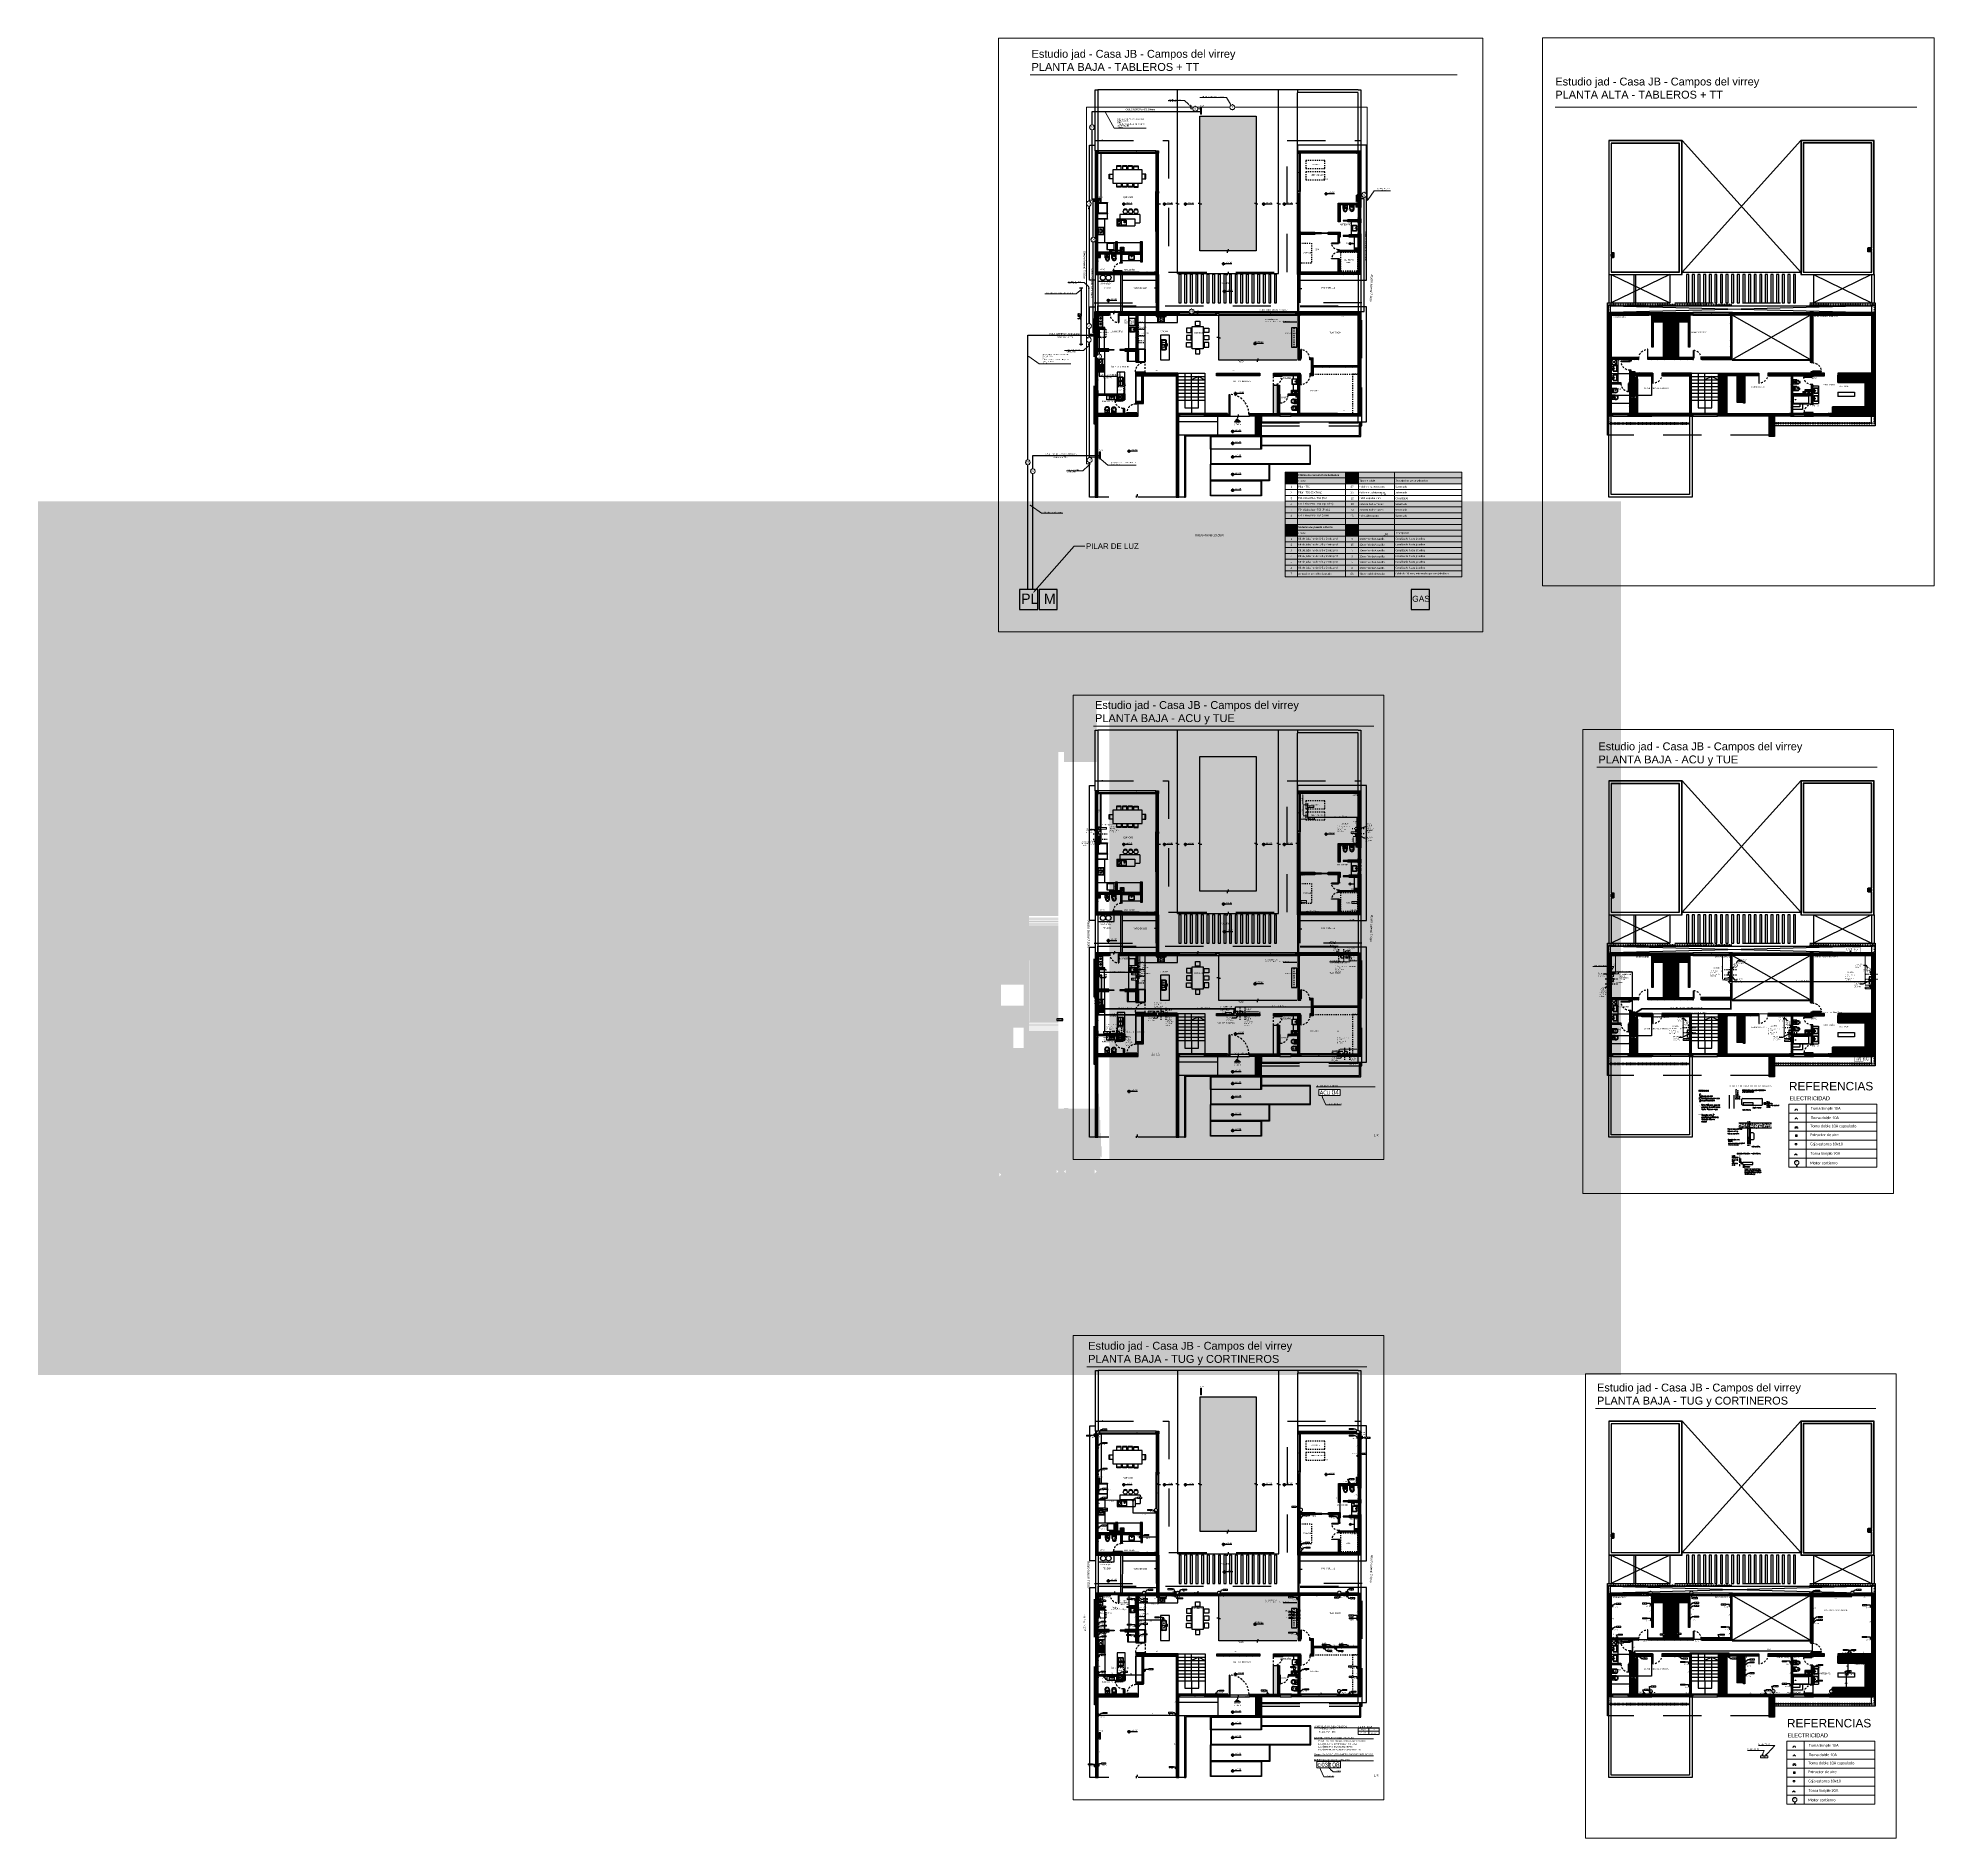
# Model space of a CAD drawing. Header units: millimetres. Extents: x 430 to 1353, y -204 to 152.
# Drawn here: x 548.9 to 717.7, y -13.2 to 147.1 of the extents above; entities that cross this region are included whole.
import ezdxf
from ezdxf import colors
from ezdxf.entities.mleader import LeaderData, LeaderLine
from ezdxf.enums import TextEntityAlignment as Align
from ezdxf.math import Vec2, Vec3

# ---------------------------------------------------------------- set-up
doc = ezdxf.new("R2010")
doc.units = ezdxf.units.MM
for name, pattern in [('DASHED', [0.3, 0.17, -0.13]), ('DASHED2', [0.375, 0.25, -0.125]), ('HIDDENX3', [0.15, 0.1, -0.05])]:
    doc.linetypes.add(name, pattern=pattern)
doc.layers.get('0').update_dxf_attribs({"color": 250})
doc.layers.get('Defpoints').update_dxf_attribs({"color": 252})
for name, color, linetype in [('1', 252, 'Continuous'), ('2', 252, 'Continuous'), ('3', 252, 'Continuous'), ('A Eq. Fijo', 252, 'Continuous'), ('A Eq. Movil', 252, 'Continuous'), ('AC', 252, 'DASHED2'), ('AN - Designacion Corte 1-50', 252, 'Continuous'), ('AN - Designacion Nivel 1-50', 252, 'Continuous'), ('AN - Texto 1-125', 252, 'Continuous'), ('AN - Texto 1-25', 252, 'Continuous'), ('AN - Texto 1-50', 252, 'Continuous'), ('AR - Carpinteria', 252, 'Continuous'), ('AR - Equipamiento Fijo', 252, 'Continuous'), ('AR - Ht', 252, 'Continuous'), ('AR - Proyeccion', 252, 'DASHED'), ('AR - Vista 05', 252, 'Continuous'), ('AR - Vista 1', 252, 'Continuous'), ('AR - Vista 2', 252, 'Continuous'), ('AR - Vista 3', 252, 'Continuous'), ('AR - Vista 4', 252, 'Continuous'), ('AR-VISTA-1', 252, 'Continuous'), ('AR_Hatch', 252, 'Continuous'), ('AR_Vista 1', 252, 'Continuous'), ('COTA', 252, 'Continuous'), ('ER-AA', 252, 'HIDDENX3'), ('H_SUELOS 2', 252, 'Continuous'), ('I_AACC alimentaciòn', 252, 'Continuous'), ('IE - Boca', 252, 'Continuous'), ('IS - SECUNDARIO', 252, 'Continuous'), ('ND- Acometida', 1, 'Continuous'), ('ND- ESPACIOS', 253, 'Continuous')]:
    doc.layers.add(name, color=color, linetype=linetype)
for name, color, linetype, lineweight in [('A-H6', 252, 'Continuous', 0), ('E-bocas texto', 149, 'Continuous', 20), ('ND- JABALINA', 92, 'Continuous', 9), ('ND-Cotas', 252, 'Continuous', 9), ('ND-GLOBAL_Notas', 252, 'Continuous', 9), ('ND-IUG_Boca', 252, 'Continuous', 9), ('ND-LL_Num', 7, 'Continuous', 9), ('ND-TABLEROS', 1, 'Continuous', 9), ('ND-texto', 251, 'Continuous', 15), ('ND-Texto2', 252, 'Continuous', 9), ('ND-TUE_Boca', 5, 'Continuous', 9), ('ND-TUE_cableado', 10, 'Continuous', 30), ('ND-TUE_Num', 163, 'Continuous', 9), ('ND-TUG-Boca-Num', 5, 'Continuous', 9), ('ND-TUG-C1', 112, 'Continuous', 30), ('ND-TUG-C2', 70, 'Continuous', 30), ('ND-TUG-C3', 21, 'Continuous', 30), ('ND-TUG-C4', 173, 'Continuous', 30), ('ND-TUG-C5', 11, 'Continuous', 30), ('ND-TUG-C6', 92, 'Continuous', 30), ('ND-TUG-C7', 140, 'Continuous', 30), ('ND-TUG-C8', 40, 'Continuous', 30), ('ND-TUG-C9', 201, 'Continuous', 30), ('ND-TUG_Boca', 160, 'Continuous', 9), ('T-COTAS', 252, 'Continuous', 9), ('vista', 252, 'Continuous', 15)]:
    doc.layers.add(name, color=color, linetype=linetype, lineweight=lineweight)
doc.styles.add('1', font='arial.ttf')
doc.styles.add('1.50 txt especificaciones', font='tahoma.ttf', dxfattribs={"height": 0.075})
doc.styles.add('50-TXT', font='GOTHIC.TTF', dxfattribs={"width": 0.75, "height": 0.1})
doc.styles.add('Arial', font='arial.ttf')
doc.styles.add('ARIAL 1 100', font='arial.ttf', dxfattribs={"height": 0.15})
doc.styles.add('Cota General 1 50', font='arial.ttf')
doc.styles.add('cotas', font='romans.shx', dxfattribs={"width": 0.8})
doc.styles.add('IMPLANTACION', font='arial.ttf', dxfattribs={"height": 0.3})
doc.styles.add('MtXpl_Calibri', font='calibri.ttf')
doc.styles.add('Romans 1.100', font='ROMANS.shx', dxfattribs={"height": 0.15})
doc.styles.add('ROMANS75', font='romans.shx', dxfattribs={"width": 0.75})
doc.styles.get("Standard").update_dxf_attribs({"font": 'arial.ttf'})
doc.styles.add('Texto 1 125', font='arial.ttf', dxfattribs={"height": 0.25})
doc.styles.add('Texto 1 50', font='arial.ttf', dxfattribs={"height": 0.1})
doc.styles.add('Texto Simbolos 1 50', font='arial.ttf', dxfattribs={"height": 0.15})
doc.dimstyles.new('Copia de Cota General 1 50 ND', dxfattribs={"dimtxt": 0.09, "dimasz": 0.1, "dimexe": 0, "dimexo": 0.05, "dimgap": 0.0375, "dimtad": 1, "dimzin": 0, "dimdsep": 46, "dimtxsty": 'Cota General 1 50', "dimcen": 0.225, "dimdle": 0.1, "dimclrd": 256, "dimclre": 256, "dimclrt": 1, "dimadec": 0, "dimazin": 0, "dimtfac": 1, "dimtix": 1, "dimtmove": 2, "dimatfit": 3, "dimfxl": 1, "dimtolj": 1, "dimtzin": 0, "dimlwd": -1, "dimlwe": -1, "dimarcsym": 0})
doc.dimstyles.new('COT75', dxfattribs={"dimscale": 0.8, "dimtxt": 0.25, "dimasz": 0.18, "dimexe": 0.18, "dimexo": 0.0625, "dimgap": 0.09, "dimtad": 1, "dimzin": 4, "dimdsep": 46, "dimtxsty": 'cotas', "dimblk": 'ARCHTICK', "dimcen": 0.09, "dimdle": 0.1, "dimadec": 0, "dimazin": 0, "dimtfac": 1, "dimtofl": 0, "dimtmove": 1, "dimatfit": 3, "dimfxl": 0.2, "dimfxlon": 1, "dimtolj": 1, "dimtzin": 0, "dimarcsym": 0})

# ---------------------------------------------------------------- blocks, each defined once
blk = doc.blocks.new('Designacion Nivel Planta 1 50')
h = blk.add_hatch(color=256)
h.dxf.hatch_style = 1
h.paths.add_polyline_path([(0, 0.1, 0.414214), (-0.1, 0), (0, 0)])
h.paths.add_polyline_path([(0.1, 0), (0, 0), (0, -0.1, 0.414214)])
for p, q in [((0.75, 0), (-0.15, 0)), ((0, -0.15), (0, 0.15))]:
    blk.add_line(p, q)
blk.add_circle((0, 0), 0.1)
at = {"style": 'Texto Simbolos 1 50'}
blk.add_attdef('NIVEL', text='', height=0.15, dxfattribs=at).set_placement((0.75, 0), align=Align.BOTTOM_RIGHT)
blk = doc.blocks.new('Tarja-p07')
for p, q in [((-0.47, 0.56), (-0.47, 0.2)), ((0.4, 0.63), (-0.41, 0.63)), ((-0.41, 0.13), (-0.05, 0.13)), ((-0.11, 0.31), (-0.02, 0.07)), ((-0.08, 0.32), (0.02, 0.08)), ((0, 0.13), (0.4, 0.13)), ((0.47, 0.2), (0.47, 0.56))]:
    blk.add_line(p, q)
for points in [[(-0.03, 0.2, 0.035735), (-0.03, 0.2), (-0.03, 0.56, 0.414214), (-0.05, 0.58), (-0.41, 0.58, 0.414214), (-0.43, 0.56)], [(-0.43, 0.56), (-0.43, 0.2, 0.414214), (-0.41, 0.18), (-0.06, 0.18, 0.414214)]]:
    blk.add_lwpolyline(points, format="xyb")
blk.add_lwpolyline([(0.02, 0.56), (0.02, 0.2, 0.414214), (0.04, 0.18), (0.4, 0.18, 0.414214), (0.42, 0.2), (0.42, 0.56, 0.414214), (0.4, 0.58), (0.04, 0.58, 0.414214)], format="xyb", close=True)
for centre, radius in [((-0.23, 0.38), 0.035), ((-0.23, 0.38), 0.025), ((-0.09, 0.08), 0.025), ((0, 0.08), 0.025), ((0.09, 0.08), 0.025), ((0.22, 0.38), 0.035), ((0.22, 0.38), 0.025)]:
    blk.add_circle(centre, radius)
for centre, radius, start, end in [((-0.41, 0.56), 0.07, 90, 180), ((-0.41, 0.2), 0.07, 180, 270), ((-0.41, 0.2), 0.02, 180, 270), ((-0.41, 0.2), 0.02, 180, 270), ((-0.09, 0.32), 0.0147, 23.221, 198.6421), ((0.4, 0.56), 0.07, 360, 90), ((0.4, 0.2), 0.07, 270, 360)]:
    blk.add_arc(centre, radius, start, end)
blk = doc.blocks.new('GDFGSDGS')
for points in [[(2378.08, 1626.45), (2378.08, 1625.89), (2377.48, 1625.89), (2377.48, 1626.45)], [(2377.86, 1626.42), (2377.86, 1626.29), (2377.72, 1626.29), (2377.72, 1626.42)], [(2377.86, 1626.27), (2377.86, 1625.92), (2377.72, 1625.92), (2377.72, 1626.27)]]:
    blk.add_lwpolyline(points, close=True)
for centre, radius in [((2377.6, 1626.31), 0.095), ((2377.6, 1626.04), 0.095), ((2377.75, 1626.39), 0.018), ((2377.75, 1626.33), 0.018), ((2377.79, 1626.36), 0.018), ((2377.83, 1626.39), 0.018), ((2377.83, 1626.33), 0.018), ((2377.97, 1626.31), 0.095), ((2377.97, 1626.04), 0.095)]:
    blk.add_circle(centre, radius)
blk = doc.blocks.new('Muko07pl')
at = {"color": 0, "linetype": 'ByBlock'}
for p, q in [((-0.27, 0), (0.22, 0)), ((-0.27, -0.02), (-0.27, 0)), ((0.22, -0.02), (0.22, 0)), ((-0.4, -0.04), (0.35, -0.04)), ((-0.4, -0.66), (-0.4, -0.04)), ((0.35, -0.66), (-0.4, -0.66)), ((-0.4, -0.69), (-0.09, -0.69)), ((-0.4, -0.7), (-0.4, -0.69)), ((-0.4, -0.7), (-0.09, -0.7)), ((-0.27, -0.02), (0.22, -0.02)), ((-0.14, -0.7), (-0.09, -0.7)), ((-0.14, -0.72), (-0.14, -0.7)), ((-0.14, -0.72), (-0.09, -0.72)), ((-0.09, -0.7), (-0.09, -0.69)), ((-0.09, -0.72), (-0.09, -0.7)), ((-0.07, -0.69), (0.35, -0.69)), ((-0.07, -0.7), (-0.07, -0.69)), ((-0.07, -0.72), (-0.07, -0.7)), ((-0.07, -0.7), (-0.02, -0.7)), ((-0.07, -0.7), (0.35, -0.7)), ((-0.07, -0.72), (-0.02, -0.72)), ((-0.02, -0.72), (-0.02, -0.7)), ((0.35, -0.04), (0.35, -0.66)), ((0.35, -0.7), (0.35, -0.69))]:
    blk.add_line(p, q, dxfattribs=at)
blk = doc.blocks.new('bacha')
for p, q in [((519.81, 72.68), (519.81, 72.83)), ((519.83, 72.68), (519.83, 72.83))]:
    blk.add_line(p, q)
for points in [[(519.81, 72.71), (519.56, 72.71), (519.56, 73.06), (520.08, 73.06), (520.08, 72.71), (519.83, 72.71)], [(519.81, 72.74), (519.59, 72.74), (519.59, 73.03), (520.05, 73.03), (520.05, 72.74), (519.83, 72.74)]]:
    blk.add_lwpolyline(points)
blk.add_arc((519.82, 72.83), 0.0121, 5.5464, 174.4536)
at = {"extrusion": (0, 0, -1)}
for centre in [(519.68, 72.66), (519.82, 72.66), (519.96, 72.66)]:
    blk.add_ellipse(centre, major_axis=(0.0235, 0), ratio=0.85, start_param=3.141593, end_param=9.424778, dxfattribs=at)
blk = doc.blocks.new('BIDE2-VS')
for p, q in [((-0.19, 0), (0.19, 0)), ((-0.19, -0.35), (-0.19, 0)), ((0.19, -0.35), (0.19, 0)), ((-0.19, -0.09), (0, -0.09)), ((-0.15, -0.35), (-0.15, -0.33)), ((-0.15, -0.35), (-0.15, -0.22)), ((-0.07, -0.15), (0, -0.15)), ((0.19, -0.09), (0, -0.09)), ((0.07, -0.15), (0, -0.15)), ((0.14, -0.35), (0.14, -0.22))]:
    blk.add_line(p, q)
for centre, radius in [((-0.09, -0.05), 0.015), ((0, -0.21), 0.026), ((0.09, -0.05), 0.015)]:
    blk.add_circle(centre, radius)
for centre, radius, start, end in [((0.08, -0.35), 0.274, 180, 222.2256), ((-0.07, -0.22), 0.0781, 90, 180), ((0.08, -0.35), 0.229, 180, 221.3159), ((0, -0.39), 0.19, 231.2469, 270), ((0, -0.39), 0.145, 232.619, 270), ((0, -0.03), 0.015, 90, 270), ((0, -0.39), 0.015, 90, 270), ((0, -0.03), 0.015, 270, 90), ((0, -0.39), 0.015, 270, 90), ((0, -0.39), 0.145, 270, 307.381), ((0, -0.39), 0.19, 270, 308.7531), ((0.07, -0.22), 0.0781, 0, 90), ((-0.08, -0.35), 0.229, 318.6841, 0), ((-0.08, -0.35), 0.274, 317.7744, 0)]:
    blk.add_arc(centre, radius, start, end)
blk = doc.blocks.new('INOD3-VS')
for p, q in [((-0.19, 0), (0.19, 0)), ((-0.19, -0.33), (-0.19, 0)), ((0.19, -0.33), (0.19, 0)), ((-0.19, -0.09), (0, -0.09)), ((-0.14, -0.33), (-0.14, -0.31)), ((-0.05, -0.3), (-0.05, -0.25)), ((-0.05, -0.25), (0, -0.25)), ((-0.03, -0.19), (0, -0.19)), ((0.19, -0.09), (0, -0.09)), ((0.03, -0.19), (0, -0.19)), ((0.05, -0.25), (0, -0.25)), ((0.05, -0.3), (0.05, -0.25)), ((0.14, -0.33), (0.14, -0.31))]:
    blk.add_line(p, q)
for centre, radius, start, end in [((0.19, -0.34), 0.385, 178.5208, 215.4085), ((0.2, -0.34), 0.343, 178.2465, 213.5506), ((-0.03, -0.31), 0.117, 90, 180), ((0, -0.42), 0.19, 231.2469, 270), ((-0.09, -0.26), 0.0464, 14.8851, 92.9268), ((0, -0.42), 0.145, 232.619, 270), ((0, -0.3), 0.05, 180, 270), ((0, -0.3), 0.05, 270, 0), ((0, -0.42), 0.145, 270, 307.381), ((0, -0.42), 0.19, 270, 308.7531), ((0.03, -0.31), 0.117, 0, 90), ((0.09, -0.26), 0.0464, 87.0732, 165.1149), ((-0.13, -0.36), 0.274, 321.8101, 6.3928), ((-0.19, -0.34), 0.383, 324.4734, 1.5973)]:
    blk.add_arc(centre, radius, start, end)
blk = doc.blocks.new('caldera-')
at = {"color": 0}
for p, q in [((0.01, 0.22), (0, 0.22)), ((0, -0.22), (0, 0.22)), ((0.01, 0.22), (0.01, 0.24)), ((0.37, 0.24), (0.01, 0.24)), ((0.01, -0.22), (0.01, 0.22)), ((0.33, -0.24), (0.33, 0.24)), ((0.37, 0.2), (0.37, 0.24)), ((0.37, -0.19), (0.37, 0.2)), ((0.38, 0.2), (0.37, 0.2)), ((0.38, 0.05), (0.38, 0.2)), ((0.38, -0.05), (0.38, 0.05)), ((0.39, 0.05), (0.38, 0.05)), ((0.39, 0.04), (0.38, 0.04)), ((0.39, 0.02), (0.38, 0.02)), ((0.39, 0.01), (0.38, 0.01)), ((0.39, -0.05), (0.39, 0.05)), ((0.01, -0.22), (0, -0.22)), ((0.01, -0.24), (0.01, -0.22)), ((0.37, -0.24), (0.01, -0.24)), ((0.38, -0.19), (0.37, -0.19)), ((0.37, -0.24), (0.37, -0.19)), ((0.39, -0.01), (0.38, -0.01)), ((0.39, -0.02), (0.38, -0.02)), ((0.39, -0.04), (0.38, -0.04)), ((0.39, -0.05), (0.38, -0.05)), ((0.38, -0.19), (0.38, -0.05))]:
    blk.add_line(p, q, dxfattribs=at)
blk.add_circle((0.19, 0), 0.0625, dxfattribs=at)
blk = doc.blocks.new('Caldera')
at = {"rotation": 270}
blk.add_blockref('caldera-', (0.24, 0.39), dxfattribs=at)
blk = doc.blocks.new('A$C14B72A78')
at = {"rotation": 270}
blk.add_blockref('Caldera', (0.24, 0.39), dxfattribs=at)
blk = doc.blocks.new('*U491')
for points in [[(0, 0), (0.05, 0), (0.05, 0.1), (0, 0.1)], [(0.9, 0), (0.85, 0), (0.85, 0.1), (0.9, 0.1)]]:
    blk.add_lwpolyline(points)
blk.add_lwpolyline([(0.05, 0.1), (0.05, 0.9), (0.08, 0.9), (0.08, 0.1)], close=True)
at = {"color": 8, "linetype": 'DASHED'}
blk.add_arc((0.05, 0.1), 0.8, 360, 90, dxfattribs=at)
blk = doc.blocks.new('*U88')
at = {"color": 8}
for p, q in [((0.73, 0.03), (0.1, 0.03)), ((0.78, 0.08), (1.4, 0.08))]:
    blk.add_line(p, q, dxfattribs=at)
at = {"layer": 'AR - Carpinteria'}
for p, q in [((0.05, 0.1), (1.45, 0.1)), ((0.05, 0), (1.45, 0)), ((0.1, 0.05), (0.73, 0.05)), ((1.4, 0.05), (0.78, 0.05))]:
    blk.add_line(p, q, dxfattribs=at)
for points in [[(0, 0), (0.05, 0), (0.05, 0.1), (0, 0.1)], [(0.05, 0), (0.1, 0), (0.1, 0.05), (0.05, 0.05)], [(0.78, 0.1), (0.73, 0.1), (0.73, 0.05), (0.78, 0.05)], [(0.73, 0), (0.78, 0), (0.78, 0.05), (0.73, 0.05)], [(1.45, 0.1), (1.4, 0.1), (1.4, 0.05), (1.45, 0.05)], [(1.45, 0), (1.5, 0), (1.5, 0.1), (1.45, 0.1)]]:
    blk.add_lwpolyline(points, close=True, dxfattribs=at)
blk = doc.blocks.new('*U492')
for points in [[(0, 0), (0.05, 0), (0.05, 0.1), (0, 0.1)], [(0.8, 0), (0.75, 0), (0.75, 0.1), (0.8, 0.1)]]:
    blk.add_lwpolyline(points)
blk.add_lwpolyline([(0.05, 0.1), (0.05, 0.8), (0.08, 0.8), (0.08, 0.1)], close=True)
at = {"color": 8, "linetype": 'DASHED'}
blk.add_arc((0.05, 0.1), 0.7, 360, 90, dxfattribs=at)
blk = doc.blocks.new('*U61')
at = {"layer": 'AR - Carpinteria'}
for p, q in [((0.05, 0.1), (0, 0.1)), ((0, 0), (0.05, 0)), ((0.05, 0), (0.05, 0.1)), ((1.95, 0.1), (1.95, 0)), ((2, 0.1), (1.95, 0.1)), ((1.95, 0), (2, 0))]:
    blk.add_line(p, q, dxfattribs=at)
blk.add_lwpolyline([(0.2, -0.1), (0.2, 1.8), (0.25, 1.8), (0.25, -0.1)], close=True, dxfattribs=at)
blk.add_circle((0.22, 0.07), 0.025, dxfattribs=at)
at = {"layer": 'AR - Carpinteria', "color": 252, "linetype": 'DASHED'}
for radius, start, end in [(1.73, 0, 90), (0.175, 180, 270)]:
    blk.add_arc((0.22, 0.07), radius, start, end, dxfattribs=at)
blk = doc.blocks.new('*U494')
at = {"color": 8}
for p, q in [((1.63, 0.03), (0.1, 0.03)), ((1.68, 0.08), (3.2, 0.08))]:
    blk.add_line(p, q, dxfattribs=at)
at = {"layer": 'AR - Carpinteria'}
for p, q in [((0.05, 0.1), (3.25, 0.1)), ((0.05, 0), (3.25, 0)), ((0.1, 0.05), (1.63, 0.05)), ((3.2, 0.05), (1.68, 0.05))]:
    blk.add_line(p, q, dxfattribs=at)
for points in [[(0, 0), (0.05, 0), (0.05, 0.1), (0, 0.1)], [(0.05, 0), (0.1, 0), (0.1, 0.05), (0.05, 0.05)], [(1.68, 0.1), (1.63, 0.1), (1.63, 0.05), (1.68, 0.05)], [(1.63, 0), (1.68, 0), (1.68, 0.05), (1.63, 0.05)], [(3.25, 0.1), (3.2, 0.1), (3.2, 0.05), (3.25, 0.05)], [(3.25, 0), (3.3, 0), (3.3, 0.1), (3.25, 0.1)]]:
    blk.add_lwpolyline(points, close=True, dxfattribs=at)
blk = doc.blocks.new('lavarropas')
for p, q in [((0.44, 1.12), (0.44, 0.52)), ((1.04, 1.12), (0.44, 1.12)), ((0.44, 1.08), (1.04, 1.08)), ((0.44, 1.06), (1.04, 1.06)), ((0.44, 0.52), (1.04, 0.52)), ((0.57, 0.47), (0.57, 0.52)), ((0.58, 0.47), (0.58, 0.52)), ((0.6, 0.47), (0.6, 0.52)), ((0.62, 0.47), (0.62, 0.52)), ((0.67, 0.47), (0.67, 0.52)), ((0.74, 0.47), (0.74, 0.52)), ((0.82, 0.47), (0.82, 0.52)), ((0.86, 0.47), (0.86, 0.52)), ((0.89, 0.47), (0.89, 0.52)), ((0.9, 0.47), (0.9, 0.52)), ((0.91, 0.47), (0.91, 0.52)), ((1.04, 1.12), (1.04, 0.52))]:
    blk.add_line(p, q)
blk.add_lwpolyline([(0.55, 0.52), (0.93, 0.52), (0.91, 0.47), (0.57, 0.47)], close=True)
blk = doc.blocks.new('SAPLS521')
for p, q in [((-0.25, 0), (0.25, 0)), ((-0.25, -0.4), (-0.25, 0)), ((0.25, 0), (0.25, -0.4)), ((0.25, -0.4), (-0.25, -0.4)), ((-0.21, -0.04), (0.21, -0.04)), ((-0.21, -0.36), (-0.21, -0.04)), ((-0.21, -0.36), (-0.18, -0.3)), ((0.21, -0.36), (-0.21, -0.36)), ((-0.18, -0.3), (-0.18, -0.04)), ((0.18, -0.3), (-0.18, -0.3)), ((0.18, -0.04), (0.18, -0.3)), ((0.21, -0.36), (0.18, -0.3)), ((0.21, -0.04), (0.21, -0.36))]:
    blk.add_line(p, q)
for radius in [0.03, 0.02]:
    blk.add_circle((0, -0.08), radius)
blk = doc.blocks.new('Estufa-p02')
for p, q in [((-0.49, 0.06), (-0.51, 0.04)), ((-0.5, 0.03), (-0.49, 0.06)), ((-0.44, 0.21), (-0.49, 0.23)), ((-0.45, 0.2), (-0.49, 0.22)), ((-0.45, 0.18), (-0.49, 0.16)), ((-0.44, 0.17), (-0.49, 0.15)), ((-0.46, 0.02), (-0.49, 0)), ((-0.47, -0.01), (-0.46, 0.02)), ((-0.43, 0.06), (-0.45, 0.04)), ((-0.44, 0.03), (-0.43, 0.06)), ((-0.43, 0.22), (-0.43, 0.27)), ((-0.43, 0.16), (-0.43, 0.11)), ((-0.42, 0.22), (-0.42, 0.27)), ((-0.42, 0.16), (-0.42, 0.11)), ((-0.4, 0.21), (-0.36, 0.23)), ((-0.4, 0.2), (-0.35, 0.22)), ((-0.4, 0.18), (-0.35, 0.16)), ((-0.4, 0.17), (-0.36, 0.15)), ((-0.17, 0.21), (-0.22, 0.23)), ((-0.18, 0.2), (-0.22, 0.22)), ((-0.18, 0.18), (-0.22, 0.16)), ((-0.17, 0.17), (-0.22, 0.15)), ((-0.16, 0.22), (-0.16, 0.27)), ((-0.16, 0.16), (-0.16, 0.11)), ((-0.15, 0.22), (-0.15, 0.27)), ((-0.15, 0.16), (-0.15, 0.11)), ((-0.13, 0.21), (-0.08, 0.23)), ((-0.13, 0.17), (-0.08, 0.15)), ((-0.12, 0.2), (-0.08, 0.22)), ((-0.12, 0.18), (-0.08, 0.16)), ((-0.49, -0.03), (-0.51, -0.05)), ((-0.5, -0.05), (-0.49, -0.02)), ((-0.44, -0.17), (-0.49, -0.14)), ((-0.45, -0.18), (-0.49, -0.15)), ((-0.44, -0.2), (-0.49, -0.23)), ((-0.45, -0.2), (-0.49, -0.22)), ((-0.43, -0.02), (-0.45, -0.04)), ((-0.44, -0.05), (-0.43, -0.02)), ((-0.43, -0.16), (-0.43, -0.11)), ((-0.43, -0.21), (-0.43, -0.26)), ((-0.42, -0.16), (-0.42, -0.11)), ((-0.42, -0.21), (-0.42, -0.26)), ((-0.4, -0.17), (-0.36, -0.14)), ((-0.4, -0.18), (-0.35, -0.15)), ((-0.4, -0.2), (-0.35, -0.22)), ((-0.4, -0.2), (-0.36, -0.23)), ((-0.17, -0.17), (-0.22, -0.14)), ((-0.18, -0.18), (-0.22, -0.15)), ((-0.18, -0.2), (-0.22, -0.22)), ((-0.17, -0.2), (-0.22, -0.23)), ((-0.16, -0.16), (-0.16, -0.11)), ((-0.16, -0.21), (-0.16, -0.26)), ((-0.15, -0.16), (-0.15, -0.11)), ((-0.15, -0.21), (-0.15, -0.26)), ((-0.13, -0.17), (-0.08, -0.14)), ((-0.13, -0.2), (-0.08, -0.23)), ((-0.12, -0.18), (-0.08, -0.15)), ((-0.12, -0.2), (-0.08, -0.22))]:
    blk.add_line(p, q)
for points in [[(-0.56, 0.3), (0, 0.3), (0, -0.3), (-0.56, -0.3)], [(-0.54, 0.07), (-0.41, 0.07), (-0.41, -0.07), (-0.54, -0.07)], [(-0.38, 0.07), (-0.03, 0.07), (-0.03, -0.07), (-0.38, -0.07)]]:
    blk.add_lwpolyline(points, close=True)
for centre, radius in [((-0.42, 0.19), 0.095), ((-0.5, 0.05), 0.018), ((-0.47, 0.01), 0.018), ((-0.44, 0.05), 0.018), ((-0.36, 0), 0.0133), ((-0.15, 0.19), 0.095), ((-0.5, -0.04), 0.018), ((-0.42, -0.19), 0.095), ((-0.44, -0.04), 0.018), ((-0.15, -0.19), 0.095)]:
    blk.add_circle(centre, radius)
for centre, radius, start, end in [((-0.49, 0.23), 0.005, 60, 240), ((-0.49, 0.15), 0.005, 120, 300), ((-0.42, 0.19), 0.06, 153.8226, 206.1774), ((-0.42, 0.19), 0.06, 93.8226, 146.1774), ((-0.42, 0.19), 0.06, 213.8226, 266.1774), ((-0.45, 0.2), 0.005, 240, 60), ((-0.45, 0.18), 0.005, 300, 120), ((-0.42, 0.27), 0.005, 360, 180), ((-0.42, 0.22), 0.005, 180, 0), ((-0.42, 0.16), 0.005, 0, 180), ((-0.42, 0.1), 0.005, 180, 360), ((-0.42, 0.19), 0.06, 33.8226, 86.1774), ((-0.42, 0.19), 0.06, 273.8226, 326.1774), ((-0.4, 0.2), 0.005, 120, 300), ((-0.4, 0.18), 0.005, 60, 240), ((-0.42, 0.19), 0.06, 333.8226, 26.1774), ((-0.36, 0.23), 0.005, 300, 120), ((-0.36, 0.15), 0.005, 240, 60), ((-0.22, 0.23), 0.005, 60, 240), ((-0.22, 0.15), 0.005, 120, 300), ((-0.15, 0.19), 0.06, 153.8226, 206.1774), ((-0.15, 0.19), 0.06, 93.8226, 146.1774), ((-0.15, 0.19), 0.06, 213.8226, 266.1774), ((-0.17, 0.2), 0.005, 240, 60), ((-0.17, 0.18), 0.005, 300, 120), ((-0.15, 0.27), 0.005, 360, 180), ((-0.15, 0.22), 0.005, 180, 0), ((-0.15, 0.16), 0.005, 0, 180), ((-0.15, 0.1), 0.005, 180, 360), ((-0.15, 0.19), 0.06, 33.8226, 86.1774), ((-0.15, 0.19), 0.06, 273.8226, 326.1774), ((-0.13, 0.2), 0.005, 120, 300), ((-0.13, 0.18), 0.005, 60, 240), ((-0.15, 0.19), 0.06, 333.8226, 26.1774), ((-0.08, 0.23), 0.005, 300, 120), ((-0.08, 0.15), 0.005, 240, 60), ((-0.49, -0.15), 0.005, 60, 240), ((-0.49, -0.23), 0.005, 120, 300), ((-0.42, -0.19), 0.06, 153.8226, 206.1774), ((-0.42, -0.19), 0.06, 93.8226, 146.1774), ((-0.42, -0.19), 0.06, 213.8226, 266.1774), ((-0.45, -0.17), 0.005, 240, 60), ((-0.45, -0.2), 0.005, 300, 120), ((-0.42, -0.11), 0.005, 360, 180), ((-0.42, -0.16), 0.005, 180, 0), ((-0.42, -0.21), 0.005, 0, 180), ((-0.42, -0.26), 0.005, 180, 360), ((-0.42, -0.19), 0.06, 33.8226, 86.1774), ((-0.42, -0.19), 0.06, 273.8226, 326.1774), ((-0.4, -0.17), 0.005, 120, 300), ((-0.4, -0.2), 0.005, 60, 240), ((-0.42, -0.19), 0.06, 333.8226, 26.1774), ((-0.36, -0.15), 0.005, 300, 120), ((-0.36, -0.23), 0.005, 240, 60), ((-0.22, -0.15), 0.005, 60, 240), ((-0.22, -0.23), 0.005, 120, 300), ((-0.15, -0.19), 0.06, 153.8226, 206.1774), ((-0.15, -0.19), 0.06, 93.8226, 146.1774), ((-0.15, -0.19), 0.06, 213.8226, 266.1774), ((-0.17, -0.17), 0.005, 240, 60), ((-0.17, -0.2), 0.005, 300, 120), ((-0.15, -0.11), 0.005, 360, 180), ((-0.15, -0.16), 0.005, 180, 0), ((-0.15, -0.21), 0.005, 0, 180), ((-0.15, -0.26), 0.005, 180, 360), ((-0.15, -0.19), 0.06, 33.8226, 86.1774), ((-0.15, -0.19), 0.06, 273.8226, 326.1774), ((-0.13, -0.17), 0.005, 120, 300), ((-0.13, -0.2), 0.005, 60, 240), ((-0.15, -0.19), 0.06, 333.8226, 26.1774), ((-0.08, -0.15), 0.005, 300, 120), ((-0.08, -0.23), 0.005, 240, 60)]:
    blk.add_arc(centre, radius, start, end)
blk = doc.blocks.new('*U490')
for points in [[(0, 0), (0.05, 0), (0.05, 0.1), (0, 0.1)], [(0.7, 0), (0.65, 0), (0.65, 0.1), (0.7, 0.1)]]:
    blk.add_lwpolyline(points)
blk.add_lwpolyline([(0.05, 0.1), (0.05, 0.7), (0.08, 0.7), (0.08, 0.1)], close=True)
at = {"color": 8, "linetype": 'DASHED'}
blk.add_arc((0.05, 0.1), 0.6, 360, 90, dxfattribs=at)
blk = doc.blocks.new('*U98')
for p, q in [((0, 0.1), (6.85, 0.1)), ((0, 0.1), (0, 0)), ((0, 0), (6.85, 0)), ((0.05, 0.1), (0.05, 0)), ((0.05, 0.07), (6.8, 0.07)), ((0.05, 0.03), (6.8, 0.03)), ((6.8, 0.1), (6.8, 0)), ((6.85, 0.1), (6.85, 0))]:
    blk.add_line(p, q)
at = {"color": 8}
for p, q in [((0.08, 0.02), (2.28, 0.02)), ((2.32, 0.05), (4.53, 0.05)), ((4.57, 0.08), (6.77, 0.08))]:
    blk.add_line(p, q, dxfattribs=at)
for points in [[(0.08, 0), (0.05, 0), (0.05, 0.03), (0.08, 0.03)], [(2.28, 0.03), (2.32, 0.03), (2.32, 0.07), (2.28, 0.07)], [(2.28, 0), (2.32, 0), (2.32, 0.03), (2.28, 0.03)], [(4.53, 0.07), (4.57, 0.07), (4.57, 0.1), (4.53, 0.1)], [(4.53, 0.03), (4.57, 0.03), (4.57, 0.07), (4.53, 0.07)], [(6.77, 0.07), (6.8, 0.07), (6.8, 0.1), (6.77, 0.1)]]:
    blk.add_lwpolyline(points, close=True)
blk = doc.blocks.new('HELADERA')
for p, q in [((-0.85, 0.75), (-0.85, 0.7)), ((-0.85, 0.75), (0.05, 0.75)), ((-0.85, 0.75), (-0.85, 0.02)), ((-0.85, 0.7), (0.05, 0.7)), ((-0.85, 0.68), (0.05, 0.68)), ((-0.85, 0.02), (0.05, 0.02)), ((-0.8, 0.02), (-0.8, 0)), ((0, 0), (-0.8, 0)), ((-0.56, 0.75), (-0.56, 0.76)), ((-0.56, 0.76), (-0.45, 0.76)), ((-0.45, 0.76), (-0.45, 0.75)), ((-0.42, 0.75), (-0.42, 0.7)), ((-0.4, 0.75), (-0.4, 0.76)), ((-0.4, 0.76), (-0.29, 0.76)), ((-0.29, 0.76), (-0.29, 0.75)), ((0, 0.02), (0, 0)), ((0.05, 0.75), (0.05, 0.02))]:
    blk.add_line(p, q)
blk = doc.blocks.new('*U294')
at = {"color": 8}
blk.add_line((2.1, 0.03), (0.1, 0.03), dxfattribs=at)
at = {"layer": 'AR - Carpinteria'}
for p, q in [((0.05, 0.1), (2.15, 0.1)), ((0.05, 0), (2.15, 0)), ((0.1, 0.05), (2.1, 0.05))]:
    blk.add_line(p, q, dxfattribs=at)
for points in [[(0, 0), (0.05, 0), (0.05, 0.1), (0, 0.1)], [(0.05, 0), (0.1, 0), (0.1, 0.05), (0.05, 0.05)], [(2.15, 0), (2.1, 0), (2.1, 0.05), (2.15, 0.05)], [(2.15, 0), (2.2, 0), (2.2, 0.1), (2.15, 0.1)]]:
    blk.add_lwpolyline(points, close=True, dxfattribs=at)
blk = doc.blocks.new('*U493')
at = {"color": 8}
for p, q in [((1.68, 0.03), (0.1, 0.03)), ((1.73, 0.08), (3.3, 0.08))]:
    blk.add_line(p, q, dxfattribs=at)
at = {"layer": 'AR - Carpinteria'}
for p, q in [((0.05, 0.1), (3.35, 0.1)), ((0.05, 0), (3.35, 0)), ((0.1, 0.05), (1.68, 0.05)), ((3.3, 0.05), (1.73, 0.05))]:
    blk.add_line(p, q, dxfattribs=at)
for points in [[(0, 0), (0.05, 0), (0.05, 0.1), (0, 0.1)], [(0.05, 0), (0.1, 0), (0.1, 0.05), (0.05, 0.05)], [(1.73, 0.1), (1.68, 0.1), (1.68, 0.05), (1.73, 0.05)], [(1.68, 0), (1.73, 0), (1.73, 0.05), (1.68, 0.05)], [(3.35, 0.1), (3.3, 0.1), (3.3, 0.05), (3.35, 0.05)], [(3.35, 0), (3.4, 0), (3.4, 0.1), (3.35, 0.1)]]:
    blk.add_lwpolyline(points, close=True, dxfattribs=at)
blk = doc.blocks.new('*U495')
for p, q in [((0, 0.1), (5.1, 0.1)), ((0, 0.1), (0, 0)), ((0, 0), (5.1, 0)), ((0.05, 0.1), (0.05, 0)), ((0.05, 0.07), (5.05, 0.07)), ((0.05, 0.03), (5.05, 0.03)), ((5.05, 0.1), (5.05, 0)), ((5.1, 0.1), (5.1, 0))]:
    blk.add_line(p, q)
at = {"color": 8}
for p, q in [((0.08, 0.02), (1.7, 0.02)), ((1.73, 0.05), (3.37, 0.05)), ((3.4, 0.08), (5.02, 0.08))]:
    blk.add_line(p, q, dxfattribs=at)
for points in [[(0.08, 0), (0.05, 0), (0.05, 0.03), (0.08, 0.03)], [(1.7, 0.03), (1.73, 0.03), (1.73, 0.07), (1.7, 0.07)], [(1.7, 0), (1.73, 0), (1.73, 0.03), (1.7, 0.03)], [(3.37, 0.07), (3.4, 0.07), (3.4, 0.1), (3.37, 0.1)], [(3.37, 0.03), (3.4, 0.03), (3.4, 0.07), (3.37, 0.07)], [(5.02, 0.07), (5.05, 0.07), (5.05, 0.1), (5.02, 0.1)]]:
    blk.add_lwpolyline(points, close=True)
blk = doc.blocks.new('*U496')
at = {"color": 8}
blk.add_line((0.9, 0.02), (0.1, 0.02), dxfattribs=at)
at = {"layer": 'AR - Carpinteria'}
for p, q in [((0.05, 0.1), (0.95, 0.1)), ((0.05, 0), (0.95, 0)), ((0.1, 0.05), (0.9, 0.05))]:
    blk.add_line(p, q, dxfattribs=at)
for points in [[(0, 0), (0.05, 0), (0.05, 0.1), (0, 0.1)], [(0.05, 0), (0.1, 0), (0.1, 0.05), (0.05, 0.05)], [(0.95, 0), (0.9, 0), (0.9, 0.05), (0.95, 0.05)], [(0.95, 0), (1, 0), (1, 0.1), (0.95, 0.1)]]:
    blk.add_lwpolyline(points, close=True, dxfattribs=at)
blk = doc.blocks.new('heladera2')
for p, q in [((0, -0.55), (0, 0.48)), ((0.02, 0.48), (0, 0.48)), ((0.02, 0.53), (0.02, -0.6)), ((0.62, 0.53), (0.02, 0.53)), ((0.55, 0.53), (0.55, -0.6)), ((0.57, 0.53), (0.57, -0.6)), ((0.62, 0.53), (0.57, 0.53)), ((0.62, 0.53), (0.62, -0.6)), ((0.62, 0.13), (0.63, 0.13)), ((0.63, 0.02), (0.62, 0.02)), ((0.63, 0.13), (0.63, 0.02)), ((0.02, -0.55), (0, -0.55)), ((0.62, -0.6), (0.02, -0.6)), ((0.62, 0), (0.57, 0)), ((0.62, -0.03), (0.63, -0.03)), ((0.63, -0.14), (0.62, -0.14)), ((0.63, -0.03), (0.63, -0.14))]:
    blk.add_line(p, q)
blk = doc.blocks.new('PLANTA BAJA')
at = {"layer": 'AR - Ht', "true_color": 0x383838, "transparency": 33554610}
h = blk.add_hatch(dxfattribs=at)
h.set_pattern_fill('ANSI31', color=250, scale=0.012)
h.set_pattern_definition([(45, (-605.2518, -51.777135), (-0.0269407684, 0.0269407684), [])])
h.paths.add_polyline_path([(23.6, 24.73), (23.42, 24.73), (23.42, 24.69), (22.52, 24.69), (22.52, 24.63), (22.76, 24.63), (22.76, 24.58), (22.52, 24.58), (22.52, 24.52), (23.42, 24.52), (23.42, 24.45), (23.6, 24.45)])
h.paths.add_polyline_path([(18.2, 30.8), (18.02, 30.8), (18.02, 30.62), (18.2, 30.62)])
h.paths.add_polyline_path([(0.2, 16.22), (1.22, 16.22), (1.22, 16.4), (0.02, 16.4), (0.02, 10.52), (0.2, 10.52), (0.2, 11.89), (0.2, 13), (1.2, 13), (1.2, 13.07), (0.52, 13.07), (0.52, 13.12), (1.2, 13.12), (1.2, 13.18), (0.2, 13.18), (0.2, 14.96), (0.82, 14.96), (0.82, 15.08), (0.2, 15.08)])
h.paths.add_polyline_path([(4.45, 16.4), (2.17, 16.4), (2.17, 16.22), (3.62, 16.22), (3.62, 13.18), (2.64, 13.18), (2.64, 13.12), (3.32, 13.12), (3.32, 13.07), (2.64, 13.07), (2.64, 13), (3.62, 13), (3.62, 12.01), (3.8, 12.01), (3.8, 16.22), (4.45, 16.22)])
h.paths.add_polyline_path([(7.46, 16.4), (5.5, 16.4), (5.5, 16.22), (7.46, 16.22)])
h.paths.add_polyline_path([(7.34, 11), (3.8, 11), (3.8, 11.07), (3.62, 11.07), (3.62, 10.82), (4.15, 10.82), (4.15, 8.47), (3.62, 8.47), (3.62, 8.35), (4.27, 8.35), (4.27, 10.82), (7.22, 10.82), (7.22, 7.4), (7.22, 7.4), (7.22, 0.02), (7.4, 0.02), (7.4, 7.22), (7.48, 7.22), (7.48, 7.4), (7.34, 7.4)])
h.paths.add_polyline_path([(3.8, 7.4), (2.62, 7.4), (2.62, 7.82), (2.49, 7.82), (2.49, 7.4), (0.2, 7.4), (0.2, 7.96), (0.02, 7.96), (0.02, 0.02), (0.2, 0.02), (0.2, 7.22), (3.8, 7.22)])
h.paths.add_polyline_path([(11.69, 7.4), (9.89, 7.4), (9.73, 7.4), (9.73, 7.22), (11.69, 7.22)])
h.paths.add_polyline_path([(14.62, 11), (10.81, 11), (10.81, 10.82), (14.62, 10.82)])
h.paths.add_polyline_path([(18.22, 11), (15.88, 11), (15.88, 10.82), (18.05, 10.82), (18.05, 9.5), (17.48, 9.5), (17.48, 9.18), (17.22, 9.18), (17.22, 9.06), (18.05, 9.06), (18.05, 7.4), (17.47, 7.4), (17.47, 7.22), (18.04, 7.22), (18.19, 7.22), (18.22, 7.22), (18.22, 7.4), (18.17, 7.4), (18.17, 10.82), (18.22, 10.82)])
h.paths.add_polyline_path([(18.05, 9.43), (18.05, 9.18), (17.55, 9.18), (17.55, 9.43)], flags=16)
h.paths.add_polyline_path([(16.42, 7.4), (16.38, 7.4), (16.38, 9.95), (16.26, 9.95), (16.26, 7.4), (13.74, 7.4), (13.74, 7.22), (14.29, 7.22), (14.29, 5.42), (14.74, 5.42), (14.74, 7.22), (16.39, 7.22), (16.42, 7.22)])
h.paths.add_polyline_path([(23.6, 16.4), (21.57, 16.4), (21.57, 16.22), (23.42, 16.22), (23.42, 11.69), (19.38, 11.69), (19.38, 12.37), (19.26, 12.37), (19.17, 12.37), (19.17, 12.25), (19.26, 12.25), (19.26, 11), (19.17, 11), (19.17, 10.82), (19.38, 10.82), (19.38, 11.57), (23.42, 11.57), (23.42, 7.4), (21.57, 7.4), (21.57, 7.22), (23.6, 7.22)])
h.paths.add_polyline_path([(18.22, 16.4), (17.91, 16.4), (17.91, 16.22), (18.05, 16.22), (18.05, 12.25), (18.22, 12.25), (18.22, 12.36), (18.17, 12.36), (18.17, 16.22), (18.22, 16.22)])
h.paths.add_polyline_path([(21.77, 23.57), (20.76, 23.57), (20.76, 23.54), (21.36, 23.54), (21.36, 23.43), (20.76, 23.43), (20.76, 23.4), (21.66, 23.4), (21.66, 23.16), (21.77, 23.16)])
h.paths.add_polyline_path([(18.92, 23.54), (19.51, 23.54), (19.51, 23.57), (18.21, 23.57), (18.21, 23.61), (18.02, 23.61), (18.02, 19.82), (18.23, 19.82), (18.25, 19.82), (18.25, 20), (18.2, 20), (18.2, 23.4), (19.51, 23.4), (19.51, 23.43), (18.92, 23.43)])
h.paths.add_polyline_path([(23.6, 30.8), (23.36, 30.8), (23.36, 30.62), (23.42, 30.62), (23.42, 26.15), (21.66, 26.15), (21.66, 24.52), (21.77, 24.52), (21.77, 26.04), (23.42, 26.04), (23.42, 25.78), (23.6, 25.78)])
h.paths.add_polyline_path([(3.82, 20), (2.37, 20), (2.37, 20.05), (2.26, 20.05), (2.26, 20), (0.2, 20), (0.2, 20.05), (0.02, 20.05), (0.02, 19.82), (3.82, 19.82)])
h.paths.add_polyline_path([(5.6, 23.61), (5.42, 23.61), (5.42, 20), (5.38, 20), (5.38, 19.82), (5.4, 19.82), (5.6, 19.82)])
h.paths.add_polyline_path([(5.6, 30.8), (5.42, 30.8), (5.42, 30.62), (5.6, 30.62)])
h.paths.add_polyline_path([(0.21, 21.41), (0.21, 21.66), (0.36, 21.66), (0.36, 21.41)], flags=16)
h.paths.add_polyline_path([(0.44, 21.66), (2.26, 21.66), (2.26, 20.91), (2.37, 20.91), (2.37, 21.66), (4.05, 21.66), (4.05, 20.96), (4.16, 20.96), (4.16, 21.63), (4.16, 22.68), (4.01, 22.68), (4.01, 21.77), (1.96, 21.77), (1.96, 22.68), (1.81, 22.68), (1.81, 21.77), (0.42, 21.77), (0.2, 21.77), (0.2, 30.62), (0.27, 30.62), (0.27, 30.8), (0.23, 30.8), (0.02, 30.8), (0.02, 21.09), (0.2, 21.09), (0.2, 21.34), (0.44, 21.34)])
h.paths.add_polyline_path([(2, 8.74), (2, 9.06), (2.45, 9.06), (2.45, 8.74)], flags=16)
h.paths.add_polyline_path([(2.62, 9.03), (2.62, 9.18), (0.2, 9.18), (0.2, 9.47), (0.02, 9.47), (0.02, 9.03), (0.02, 9.01), (0.2, 9.01), (0.2, 9.06), (1.91, 9.06), (1.91, 8.66), (2.62, 8.66)])
h.paths.add_polyline_path([(23.42, 21.93), (23.17, 21.93), (23.17, 22.09), (23.42, 22.09)], flags=16)
h.paths.add_polyline_path([(23.6, 23.4), (23.42, 23.4), (23.42, 23.33), (22.62, 23.33), (22.62, 23.28), (22.86, 23.28), (22.86, 23.23), (22.62, 23.23), (22.62, 23.16), (23.42, 23.16), (23.42, 22.17), (23.09, 22.17), (23.09, 21.93), (21.79, 21.93), (21.66, 21.93), (21.66, 21.87), (21.79, 21.87), (23.42, 21.87), (23.42, 20), (21.77, 20), (21.77, 21.12), (21.66, 21.12), (21.66, 20), (21.6, 20), (21.6, 19.82), (21.64, 19.82), (23.6, 19.82)])
at = {"layer": 'AR - Ht', "transparency": 33554559}
h = blk.add_hatch(color=254, dxfattribs=at)
h.dxf.hatch_style = 1
h.paths.add_polyline_path([(10.99, 12.22), (17.93, 12.22), (17.93, 16.2), (10.99, 16.2)])
at = {"layer": 'AR - Ht', "transparency": 33554511}
h = blk.add_hatch(color=12, dxfattribs=at)
h.dxf.hatch_style = 1
h.paths.add_polyline_path([(18.05, 15.97), (18.05, 16.2), (17.93, 16.2), (17.93, 15.97), (17.93, 12.22), (18.05, 12.22)])
at = {"layer": 'H_SUELOS 2', "transparency": 33554585}
h = blk.add_hatch(color=253, dxfattribs=at)
h.dxf.hatch_style = 1
h.paths.add_polyline_path([(9.31, 33.91), (14.31, 33.91), (14.31, 21.91), (9.31, 21.91)])
h = blk.add_hatch(color=9, dxfattribs=at)
h.dxf.hatch_style = 1
h.paths.add_polyline_path([(14.79, 1.44), (14.75, 1.44), (14.75, 0.14), (10.29, 0.14), (10.29, 1.44), (10.25, 1.44), (10.25, 0.1), (14.79, 0.1)])
h.paths.add_polyline_path([(15.51, 2.92), (15.45, 2.92), (15.45, 1.49), (10.3, 1.49), (10.3, 2.92), (10.25, 2.92), (10.25, 1.44), (15.51, 1.44)])
h.paths.add_polyline_path([(19.16, 4.6), (14.79, 4.6), (14.79, 4.56), (19.12, 4.56), (19.12, 2.97), (10.29, 2.97), (10.29, 4.25), (10.25, 4.25), (10.25, 2.92), (10.3, 2.92), (15.45, 2.92), (15.51, 2.92), (19.16, 2.92)])
h.paths.add_polyline_path([(14.79, 5.39), (14.75, 5.39), (14.75, 4.3), (10.29, 4.3), (10.29, 5.39), (10.25, 5.39), (10.25, 4.25), (14.79, 4.25)])
at = {"layer": 'IE - Boca'}
h = blk.add_hatch(color=256, dxfattribs=at)
h.dxf.hatch_style = 1
h.paths.add_polyline_path([(0.37, 14.92), (0.26, 14.92), (0.37, 14.29)])
at = {"layer": 'A Eq. Fijo', "ltscale": 0.5}
blk.add_lwpolyline([(17.93, 15.05), (17.46, 15.05), (17.46, 13.33), (17.93, 13.33)], close=True, dxfattribs=at)
for centre in [(0.68, 19.53), (1.17, 19.53)]:
    blk.add_circle(centre, 0.23, dxfattribs=at)
at = {"layer": 'AN - Designacion Corte 1-50'}
for points in [[(5.58, 18.53), (5.41, 18.53), (5.41, 18.6), (5.27, 18.6)], [(18.4, 18.53), (18.23, 18.53), (18.23, 18.6), (18.09, 18.6)]]:
    blk.add_lwpolyline(points, dxfattribs=at)
at = {"layer": 'AN - Texto 1-25'}
blk.add_line((1.89, 9.06), (1.89, 9.06), dxfattribs=at)
at = {"layer": 'AR - Carpinteria'}
for p, q in [((5.39, 30.83), (0.3, 30.83)), ((5.63, 23.63), (5.63, 30.6)), ((18, 23.63), (18, 30.6)), ((18.23, 30.83), (23.33, 30.83)), ((23.63, 24.76), (23.63, 25.76)), ((23.63, 23.42), (23.63, 24.42)), ((0, 21.08), (0, 20.08)), ((3.85, 19.8), (5.35, 19.8)), ((21.58, 19.8), (18.28, 19.8)), ((2.14, 16.43), (1.24, 16.43)), ((17.9, 16.43), (7.48, 16.43)), ((21.55, 16.43), (18.24, 16.43)), ((22.99, 16.43), (19.53, 16.43)), ((0.23, 12.22), (0.68, 11.8)), ((0.68, 12.22), (0.23, 11.8)), ((0, 10.49), (0, 9.49)), ((0, 8.99), (0, 7.98)), ((18.05, 9.18), (17.55, 9.43)), ((17.55, 9.18), (18.05, 9.43)), ((3.82, 7.43), (3.82, 8.33)), ((7.5, 7.2), (9.7, 7.2)), ((11.72, 7.2), (13.72, 7.2)), ((16.44, 7.2), (17.44, 7.2)), ((21.55, 7.2), (18.24, 7.2))]:
    blk.add_line(p, q, dxfattribs=at)
for points in [[(5.4, 27.2), (5.63, 27.2), (5.63, 27.04), (5.4, 27.04)], [(18.23, 27.2), (18, 27.2), (18, 27.04), (18.23, 27.04)], [(22.06, 24.58), (22.76, 24.58), (22.76, 24.63), (22.06, 24.63)], [(19.54, 23.46), (20.14, 23.46), (20.14, 23.51), (19.54, 23.51)], [(20.74, 23.46), (20.14, 23.46), (20.14, 23.51), (20.74, 23.51)], [(22.06, 23.23), (22.86, 23.23), (22.86, 23.28), (22.06, 23.28)], [(10.78, 16.2), (11.03, 16.2), (11.03, 16.35), (10.78, 16.35)], [(1.66, 13.07), (0.96, 13.07), (0.96, 13.12), (1.66, 13.12)], [(2.19, 13.07), (2.89, 13.07), (2.89, 13.12), (2.19, 13.12)], [(4.44, 11.1), (3.55, 11.1), (3.55, 11.11), (4.44, 11.11)]]:
    blk.add_lwpolyline(points, close=True, dxfattribs=at)
for points in [[(21.63, 23.14), (21.63, 23.09), (21.74, 23.09), (21.74, 23.14)], [(21.63, 22.71), (21.63, 23.09)], [(21.74, 22.66), (21.63, 22.66), (21.63, 22.71), (21.74, 22.71), (21.74, 22.66)], [(21.69, 23.09), (21.69, 22.71)], [(21.74, 22.71), (21.74, 23.09)]]:
    blk.add_lwpolyline(points, dxfattribs=at)
at = {"layer": 'AR - Equipamiento Fijo'}
for p, q in [((0.83, 24.74), (0.83, 22.64)), ((1.93, 24.75), (1.93, 24.15)), ((1.93, 24.15), (3.53, 24.15)), ((2.01, 24.65), (2.01, 24.2)), ((2.01, 24.65), (2.76, 24.65)), ((2.01, 24.65), (2.31, 24.43)), ((2.31, 24.43), (2.01, 24.2)), ((3.98, 25.15), (2.18, 25.15)), ((2.18, 25.15), (2.18, 24.75)), ((2.31, 24.65), (2.31, 24.2)), ((2.76, 24.65), (2.31, 24.65)), ((3.53, 24.4), (3.98, 24.4)), ((22.79, 24.49), (22.79, 23.36)), ((1.78, 22.64), (0.23, 22.64)), ((3.99, 22.64), (1.99, 22.64)), ((2.4, 21.04), (4.03, 21.04)), ((3, 13.19), (3, 16.2)), ((4.44, 13.16), (4.44, 16.2)), ((4.44, 15.55), (7.32, 15.55)), ((5.58, 15.58), (5.58, 16.06)), ((5.58, 16.06), (6.17, 16.06)), ((5.58, 15.58), (6.17, 15.58)), ((6.17, 15.58), (6.17, 16.06)), ((7.32, 15.55), (7.32, 16.2)), ((0.83, 12.99), (0.83, 9.19)), ((1.45, 8.99), (1.45, 8.84)), ((1.48, 8.99), (1.48, 8.84)), ((2.64, 9.19), (2.64, 9.8))]:
    blk.add_line(p, q, dxfattribs=at)
at = {"layer": 'AR - Equipamiento Fijo', "color": 252, "lineweight": 9, "true_color": 0x858585, "transparency": 33554687}
for p, q in [((22.68, 22.65), (22.68, 22.65)), ((22.68, 22.45), (22.68, 22.45)), ((23.01, 22.57), (23.03, 22.57)), ((23.03, 22.53), (23.01, 22.53))]:
    blk.add_line(p, q, dxfattribs=at)
at = {"layer": 'AR - Equipamiento Fijo'}
for points in [[(2.76, 24.65), (2.76, 24.2), (2.01, 24.2)], [(2.63, 24.71), (2.63, 24.48), (2.56, 24.48), (2.56, 24.71)], [(1.33, 22.02), (1.33, 21.95)], [(1.4, 21.95), (1.4, 22.02)], [(2.64, 9.8), (2.64, 11.11), (1.94, 11.11), (1.94, 9.19)], [(1.48, 8.96), (1.68, 8.96), (1.68, 8.66), (1.26, 8.66), (1.26, 8.96), (1.45, 8.96)], [(1.48, 8.93), (1.65, 8.93), (1.65, 8.69), (1.29, 8.69), (1.29, 8.93), (1.45, 8.93)]]:
    blk.add_lwpolyline(points, dxfattribs=at)
for points in [[(1.03, 22.02), (1.69, 22.02), (1.69, 22.64), (1.03, 22.64)], [(1.07, 22.04), (1.67, 22.04), (1.67, 22.58), (1.07, 22.58)], [(1.68, 19.8), (0.23, 19.8), (0.23, 19.2), (1.68, 19.2)], [(5.8, 12.22), (6.6, 12.22), (6.6, 14.42), (5.8, 14.42)], [(1.04, 9.03), (1.89, 9.03), (1.89, 8.64), (1.04, 8.64)]]:
    blk.add_lwpolyline(points, close=True, dxfattribs=at)
at = {"layer": 'AR - Equipamiento Fijo', "color": 252, "lineweight": 9, "true_color": 0x858585, "transparency": 33554687, "flags": 128}
for points in [[(22.99, 22.56), (22.99, 22.56), (22.99, 22.56), (22.99, 22.56), (22.99, 22.56), (22.99, 22.56), (22.99, 22.56), (22.99, 22.56), (22.99, 22.56), (22.99, 22.56), (22.99, 22.56), (22.99, 22.56), (22.98, 22.56), (22.98, 22.56), (22.98, 22.56), (22.98, 22.56), (22.98, 22.56), (22.98, 22.56), (22.98, 22.56), (22.98, 22.56), (22.98, 22.56), (22.98, 22.56), (22.98, 22.56), (22.97, 22.56), (22.97, 22.56), (22.97, 22.56), (22.97, 22.56), (22.97, 22.56), (22.97, 22.56), (22.97, 22.56), (22.96, 22.56), (22.96, 22.56), (22.96, 22.56), (22.96, 22.56), (22.96, 22.56), (22.95, 22.56), (22.95, 22.56), (22.95, 22.56), (22.95, 22.56), (22.95, 22.56), (22.94, 22.56), (22.94, 22.56), (22.94, 22.56), (22.94, 22.56), (22.94, 22.56), (22.74, 22.56), (22.74, 22.56), (22.74, 22.56), (22.74, 22.56), (22.73, 22.56), (22.73, 22.56), (22.73, 22.56), (22.73, 22.56), (22.73, 22.56), (22.72, 22.56), (22.72, 22.56), (22.72, 22.56), (22.72, 22.56), (22.72, 22.56), (22.72, 22.56), (22.71, 22.56), (22.71, 22.56), (22.71, 22.56), (22.71, 22.56), (22.71, 22.56), (22.71, 22.56), (22.7, 22.56), (22.7, 22.56), (22.7, 22.56), (22.7, 22.56), (22.7, 22.56), (22.7, 22.56), (22.7, 22.56), (22.7, 22.56), (22.69, 22.56), (22.69, 22.56), (22.69, 22.56), (22.69, 22.56), (22.69, 22.56), (22.69, 22.56), (22.68, 22.56)], [(22.99, 22.54), (22.99, 22.54), (22.99, 22.54), (22.99, 22.54), (22.99, 22.54), (22.99, 22.54), (22.99, 22.54), (22.99, 22.54), (22.98, 22.54), (22.98, 22.54), (22.98, 22.54), (22.98, 22.54), (22.98, 22.54), (22.98, 22.54), (22.98, 22.54), (22.98, 22.54), (22.98, 22.54), (22.98, 22.54), (22.97, 22.54), (22.97, 22.54), (22.97, 22.54), (22.97, 22.54), (22.97, 22.54), (22.97, 22.54), (22.97, 22.54), (22.96, 22.54), (22.96, 22.54), (22.96, 22.54), (22.96, 22.54), (22.96, 22.54), (22.96, 22.54), (22.95, 22.54), (22.95, 22.54), (22.95, 22.54), (22.95, 22.54), (22.95, 22.54), (22.94, 22.54), (22.94, 22.54), (22.94, 22.54), (22.94, 22.54), (22.94, 22.54), (22.74, 22.54), (22.74, 22.54), (22.74, 22.54), (22.73, 22.54), (22.73, 22.54), (22.73, 22.54), (22.73, 22.54), (22.73, 22.54), (22.72, 22.54), (22.72, 22.54), (22.72, 22.54), (22.72, 22.54), (22.72, 22.54), (22.72, 22.54), (22.71, 22.54), (22.71, 22.54), (22.71, 22.54), (22.71, 22.54), (22.71, 22.54), (22.71, 22.54), (22.7, 22.54), (22.7, 22.54), (22.7, 22.54), (22.7, 22.54), (22.7, 22.54), (22.7, 22.54), (22.7, 22.54), (22.7, 22.54), (22.7, 22.54), (22.69, 22.54), (22.69, 22.54), (22.69, 22.54), (22.69, 22.54), (22.69, 22.54), (22.69, 22.54), (22.68, 22.54)], [(22.97, 22.56), (22.97, 22.57), (23.01, 22.57)], [(23.01, 22.53), (22.97, 22.53), (22.97, 22.54)]]:
    blk.add_lwpolyline(points, dxfattribs=at)
blk.add_lwpolyline([(23.03, 22.53), (23.03, 22.57), (23.07, 22.57), (23.07, 22.53)], close=True, dxfattribs=at)
at = {"layer": 'AR - Equipamiento Fijo'}
for centre, radius in [((2.6, 24.71), 0.0321), ((2.6, 24.43), 0.025), ((1.36, 21.88), 0.0729)]:
    blk.add_circle(centre, radius, dxfattribs=at)
blk.add_arc((1.47, 8.84), 0.0121, 185.5464, 354.4536, dxfattribs=at)
at = {"layer": 'AR - Equipamiento Fijo', "color": 252, "lineweight": 9, "true_color": 0x858585, "transparency": 33554687, "extrusion": (0, 0, -1)}
for major_axis, start_param, end_param in [((0, 0.101), 3.141593, 6.283185), ((0, 0.101), 3.141593, 6.283185), ((0, 0.0125), 3.141593, 6.283185), ((0, 0.1), 0, 1.444986), ((0, 0.0125), 0, 0.150987), ((0, 0.101), 1.696607, 3.141593), ((0, 0.0125), 2.990605, 3.141593)]:
    blk.add_ellipse((22.68, 22.55), major_axis=major_axis, ratio=0.984808, start_param=start_param, end_param=end_param, dxfattribs=at)
at = {"layer": 'AR - Equipamiento Fijo', "color": 252, "lineweight": 9, "true_color": 0x858585, "transparency": 33554687}
for points in [[(22.69, 22.54), (22.69, 22.54), (22.69, 22.54), (22.68, 22.54), (22.68, 22.55), (22.68, 22.55), (22.68, 22.55), (22.68, 22.56), (22.69, 22.56), (22.69, 22.56), (22.69, 22.56)], [(22.69, 22.56), (22.69, 22.56), (22.69, 22.56), (22.69, 22.56)], [(22.69, 22.54), (22.69, 22.54), (22.69, 22.54), (22.69, 22.54)]]:
    blk.add_open_spline(points, degree=3, dxfattribs=at)
at = {"layer": 'AR - Proyeccion', "ltscale": 20}
for p, q in [((2.33, 21.95), (1.36, 21.95)), ((2.24, 22.24), (2.54, 21.79)), ((2.24, 21.79), (2.54, 22.24)), ((2.54, 22.24), (2.54, 21.79)), ((2.33, 21.81), (1.36, 21.81)), ((3.6, 10.8), (3.6, 8.49)), ((14.24, 5.51), (7.44, 5.51)), ((7.2, 0), (0.12, 0))]:
    blk.add_line(p, q, dxfattribs=at)
at = {"layer": 'AR - Proyeccion', "color": 8}
for p, q in [((4.44, 11.1), (4.44, 12.01)), ((15.85, 9.97), (15.85, 10.77))]:
    blk.add_line(p, q, dxfattribs=at)
at = {"layer": 'AR - Proyeccion', "ltscale": 20}
for points in [[(0, 30.83), (0, 31.74), (6.52, 31.74), (6.52, 20.03), (17.09, 20.03), (17.09, 31.74), (23.63, 31.74), (23.63, 30.83)], [(2.24, 21.79), (2.24, 22.24), (2.54, 22.24)], [(0, 6.49), (-0.1, 6.49), (-0.1, 17.28), (5.42, 17.28), (5.42, 19.8)], [(7.44, 19.8), (7.44, 17.28), (7.64, 17.28), (7.64, 19.8), (7.44, 19.8)], [(7.94, 19.8), (7.94, 17.28), (8.14, 17.28), (8.14, 19.8), (7.94, 19.8)], [(8.44, 19.8), (8.44, 17.28), (8.64, 17.28), (8.64, 19.8), (8.44, 19.8)], [(8.94, 19.8), (8.94, 17.28), (9.14, 17.28), (9.14, 19.8), (8.94, 19.8)], [(9.44, 19.8), (9.44, 17.28), (9.64, 17.28), (9.64, 19.8), (9.44, 19.8)], [(9.94, 19.8), (9.94, 17.28), (10.14, 17.28), (10.14, 19.8), (9.94, 19.8)], [(10.44, 19.8), (10.44, 17.28), (10.64, 17.28), (10.64, 19.8), (10.44, 19.8)], [(10.94, 19.8), (10.94, 17.28), (11.14, 17.28), (11.14, 19.8), (10.94, 19.8)], [(11.44, 19.8), (11.44, 17.28), (11.64, 17.28), (11.64, 19.8), (11.44, 19.8)], [(11.94, 19.8), (11.94, 17.28), (12.14, 17.28), (12.14, 19.8), (11.94, 19.8)], [(12.44, 19.8), (12.44, 17.28), (12.64, 17.28), (12.64, 19.8), (12.44, 19.8)], [(12.94, 19.8), (12.94, 17.28), (13.14, 17.28), (13.14, 19.8), (12.94, 19.8)], [(13.44, 19.8), (13.44, 17.28), (13.64, 17.28), (13.64, 19.8), (13.44, 19.8)], [(13.94, 19.8), (13.94, 17.28), (14.14, 17.28), (14.14, 19.8), (13.94, 19.8)], [(14.44, 19.8), (14.44, 17.28), (14.64, 17.28), (14.64, 19.8), (14.44, 19.8)], [(14.79, 6.35), (23.73, 6.35), (23.73, 17.28), (18.23, 17.28), (18.23, 19.8)], [(14.94, 19.8), (14.94, 17.28), (15.14, 17.28), (15.14, 19.8), (14.94, 19.8)], [(15.44, 19.8), (15.44, 17.28), (15.64, 17.28), (15.64, 19.8), (15.44, 19.8)], [(15.94, 19.8), (15.94, 17.28), (16.14, 17.28), (16.14, 19.8), (15.94, 19.8)], [(14.79, 6.6), (23.39, 6.6), (23.39, 7.2)]]:
    blk.add_lwpolyline(points, dxfattribs=at)
blk.add_lwpolyline([(0.23, 17.03), (23.4, 17.03), (23.4, 16.43), (0.23, 16.43)], close=True, dxfattribs=at)
at = {"layer": 'AR - Proyeccion', "ltscale": 2}
for centre, radius in [((1.36, 21.88), 0.0729), ((2.33, 21.88), 0.0729), ((2.39, 22.1), 0.125)]:
    blk.add_circle(centre, radius, dxfattribs=at)
at = {"layer": 'AR - Proyeccion', "color": 8}
for centre, radius, start, end in [((4.44, 11.1), 0.891, 89.3464, 180.5787), ((15.86, 10.77), 0.791, 269.3481, 0.6519)]:
    blk.add_arc(centre, radius, start, end, dxfattribs=at)
at = {"layer": 'AR - Vista 05'}
for p, q in [((0.53, 30.6), (0.23, 30.6)), ((0.53, 26.21), (0.53, 30.6)), ((0.23, 26.21), (1.08, 26.21)), ((1.08, 26.19), (0.23, 26.19)), ((1.08, 26.21), (1.08, 26.19)), ((23.4, 25.76), (23.63, 25.76)), ((1.08, 25.24), (0.23, 25.24)), ((1.08, 25.22), (0.23, 25.22)), ((1.08, 24.76), (0.23, 24.76)), ((1.08, 24.74), (0.23, 24.74)), ((1.08, 24.74), (0.23, 24.74)), ((1.08, 25.24), (1.08, 25.22)), ((1.08, 24.74), (1.08, 25.24)), ((1.08, 24.76), (1.08, 24.74)), ((1.93, 24.75), (3.53, 24.75)), ((3.53, 24.75), (3.53, 24.15)), ((3.98, 25.15), (3.98, 24.4)), ((18, 19.8), (18, 23.64)), ((18, 23.64), (18.24, 23.64)), ((18.24, 23.64), (18.24, 23.59)), ((19.54, 23.38), (18.23, 23.38)), ((18.23, 23.38), (18.23, 20.03)), ((18.24, 23.59), (19.54, 23.59)), ((18.94, 23.46), (18.94, 23.51)), ((18.94, 23.51), (19.54, 23.51)), ((19.54, 23.46), (18.94, 23.46)), ((19.54, 23.59), (19.54, 23.51)), ((19.54, 23.46), (19.54, 23.38)), ((20.74, 23.51), (20.74, 23.59)), ((20.74, 23.59), (21.79, 23.59)), ((21.34, 23.51), (20.74, 23.51)), ((20.74, 23.46), (21.34, 23.46)), ((20.74, 23.38), (20.74, 23.46)), ((21.63, 23.38), (20.74, 23.38)), ((21.34, 23.46), (21.34, 23.51)), ((21.63, 23.14), (21.63, 23.38)), ((21.79, 23.14), (21.63, 23.14)), ((21.79, 23.59), (21.79, 23.14)), ((23.07, 22.19), (23.07, 23.14)), ((0, 20.08), (0.23, 20.08)), ((18.23, 19.8), (18, 19.8)), ((18.23, 20.03), (18.28, 20.03)), ((18.28, 19.8), (18.23, 19.8)), ((18.28, 20.03), (18.28, 19.8)), ((21.55, 16.2), (21.55, 16.43)), ((21.55, 16.43), (23.63, 16.43)), ((23.4, 16.2), (21.55, 16.2)), ((23.4, 11.71), (23.4, 16.2)), ((23.63, 16.43), (23.63, 7.2)), ((0.83, 13.2), (0.83, 14.94)), ((0.23, 12.31), (0.83, 12.31)), ((3.6, 12.98), (3.6, 11.99)), ((3.82, 13.16), (4.44, 13.16)), ((3.82, 13.15), (4.44, 13.15)), ((3.82, 12.01), (4.44, 12.01)), ((3.82, 11.99), (4.44, 11.99)), ((4.44, 13.16), (4.44, 13.15)), ((4.44, 12.01), (4.44, 11.99)), ((19.14, 12.22), (19.14, 12.39)), ((19.14, 12.39), (19.4, 12.39)), ((19.24, 12.22), (19.14, 12.22)), ((19.24, 11.02), (19.24, 12.22)), ((19.4, 11.71), (19.4, 12.39)), ((0.83, 11.77), (0.23, 11.77)), ((3.86, 11.1), (4.44, 11.1)), ((4.44, 11.1), (4.44, 11.02)), ((17.63, 10.8), (17.63, 10.52)), ((17.92, 10.29), (17.77, 10.29)), ((17.92, 10.26), (17.77, 10.26)), ((17.9, 10.29), (17.9, 10.51)), ((17.9, 10.05), (17.9, 10.26)), ((19.14, 10.8), (19.14, 11.02)), ((19.14, 11.02), (19.24, 11.02)), ((19.4, 10.8), (19.14, 10.8)), ((19.4, 11.71), (23.4, 11.71)), ((23.4, 11.55), (19.4, 11.55)), ((19.4, 11.55), (19.4, 10.8)), ((23.4, 7.43), (23.4, 11.55)), ((17.63, 10.02), (17.63, 9.52)), ((21.55, 7.2), (21.55, 7.43)), ((21.55, 7.43), (23.4, 7.43)), ((23.63, 7.2), (21.55, 7.2))]:
    blk.add_line(p, q, dxfattribs=at)
for points in [[(0.23, 21.08), (0.23, 21.31), (0.46, 21.31), (0.46, 21.64), (2.24, 21.63), (2.24, 20.88), (2.4, 20.88), (2.4, 21.63), (4.03, 21.63), (4.03, 20.93), (4.19, 20.93), (4.19, 21.63), (4.19, 22.71), (3.99, 22.71), (3.99, 21.79), (1.99, 21.79), (1.99, 22.71), (1.79, 22.71), (1.79, 21.79), (0.42, 21.79), (0.23, 21.79), (0.23, 30.6), (0.3, 30.6), (0.3, 30.83), (0.23, 30.83), (0, 30.83), (0, 21.08)], [(5.4, 30.6), (5.4, 30.83), (5.63, 30.83), (5.63, 30.6)], [(18, 30.6), (18, 30.83), (18.23, 30.83), (18.23, 30.6)], [(5.4, 19.8), (5.63, 19.8), (5.63, 23.63), (5.4, 23.63), (5.4, 20.03), (5.35, 20.03), (5.35, 19.8)], [(5.43, 16.06), (6.31, 16.06), (6.31, 16.18), (5.43, 16.18)], [(7.48, 16.2), (7.48, 16.43), (5.48, 16.43), (5.48, 16.2)], [(7.43, 7.2), (7.5, 7.2), (7.5, 7.43), (7.36, 7.43), (7.36, 11.02), (3.82, 11.02), (3.82, 11.1), (3.6, 11.1), (3.6, 10.8), (4.13, 10.8), (4.13, 8.49), (3.6, 8.49), (3.6, 8.33), (4.29, 8.33), (4.29, 10.8), (7.2, 10.8), (7.2, 0), (7.43, 0)], [(17.44, 7.43), (18.04, 7.43), (18.04, 9.03), (17.2, 9.03), (17.2, 9.19), (17.46, 9.19), (17.46, 9.52), (18.04, 9.52), (18.04, 10.8), (15.85, 10.8), (15.85, 11.02), (18.24, 11.02), (18.24, 10.8), (18.19, 10.8), (18.19, 7.43), (18.24, 7.43), (18.24, 7.2), (18.19, 7.2), (18.04, 7.2), (17.44, 7.2)], [(17.54, 10.52), (18.04, 10.52), (18.04, 10.02), (17.54, 10.02)], [(17.55, 10.51), (18.02, 10.51), (18.02, 10.05), (17.55, 10.05)], [(2.64, 8.64), (1.89, 8.64), (1.89, 9.03), (0.23, 9.03), (0.23, 8.99), (0, 8.99), (0, 9.03), (0, 9.49), (0.23, 9.49), (0.23, 9.19), (2.64, 9.19), (2.64, 9.03)], [(16.23, 9.97), (16.39, 9.97), (16.39, 7.43), (16.44, 7.43), (16.44, 7.2), (16.39, 7.2), (14.77, 7.2), (14.77, 5.39), (14.27, 5.39), (14.27, 7.2), (13.72, 7.2), (13.72, 7.43), (16.23, 7.43)], [(9.7, 7.43), (9.7, 7.2), (11.72, 7.2), (11.72, 7.43), (9.89, 7.43)]]:
    blk.add_lwpolyline(points, close=True, dxfattribs=at)
for points in [[(23.4, 25.76), (23.4, 26.01), (21.79, 26.01), (21.79, 24.49), (21.63, 24.49), (21.63, 26.17), (23.4, 26.17), (23.4, 30.6), (23.33, 30.6), (23.33, 30.83), (23.63, 30.83), (23.63, 25.76)], [(22.52, 24.63), (22.49, 24.63), (22.49, 24.71), (23.4, 24.71), (23.4, 24.76), (23.63, 24.76), (23.63, 24.42), (23.4, 24.42), (23.4, 24.49), (22.49, 24.49), (22.49, 24.58), (22.52, 24.58)], [(22.6, 23.27), (22.6, 23.36), (23.4, 23.36), (23.4, 23.42), (23.63, 23.42), (23.63, 19.8), (21.64, 19.8), (21.58, 19.8), (21.58, 20.03), (21.63, 20.03), (21.63, 21.14), (21.79, 21.14), (21.79, 20.03), (23.4, 20.03), (23.4, 21.84), (21.79, 21.84), (21.63, 21.84), (21.63, 21.96), (21.79, 21.96), (23.07, 21.96), (23.07, 22.19), (23.4, 22.19), (23.4, 23.14), (22.6, 23.14), (22.6, 23.22)], [(0, 20.08), (0, 19.8), (3.85, 19.8), (3.85, 20.03), (2.4, 20.03), (2.4, 20.08), (2.24, 20.08), (2.24, 20.03), (0.23, 20.03), (0.23, 20.08)], [(1.22, 13.12), (1.22, 13.2), (0.23, 13.2), (0.23, 14.94), (0.84, 14.94), (0.84, 15.1), (0.23, 15.1), (0.23, 16.2), (1.24, 16.2), (1.24, 16.43), (0, 16.43), (0, 10.49), (0.23, 10.49), (0.23, 11.89)], [(2.62, 13.07), (2.62, 12.98), (3.6, 12.98), (3.6, 11.99), (3.82, 11.99), (3.82, 16.2), (4.48, 16.2), (4.48, 16.43), (2.14, 16.43), (2.14, 16.2), (3.6, 16.2), (3.6, 13.2), (2.62, 13.2), (2.62, 13.12)], [(18.24, 12.22), (18.24, 12.39), (18.19, 12.39), (18.19, 16.2), (18.24, 16.2), (18.24, 16.43), (17.88, 16.43), (17.88, 16.2), (18.04, 16.2), (18.04, 12.22), (18.24, 12.22)], [(0.23, 12.3), (0.23, 12.98), (1.22, 12.98), (1.22, 13.07)], [(0.23, 12.3), (0.23, 12.3), (0.23, 11.89), (0.23, 11.89)], [(10.79, 11.02), (14.64, 11.02), (14.64, 10.8), (10.79, 10.8), (10.79, 11.02)], [(15.85, 10.77), (16.65, 10.77), (16.65, 10.76), (15.85, 10.76), (15.85, 10.77)], [(15.85, 7.43), (15.85, 9.97), (16.23, 9.97)], [(2.47, 7.84), (2.64, 7.84), (2.47, 7.84), (2.47, 7.43), (0.23, 7.43), (0.23, 7.98), (0, 7.98), (0, 0), (0.23, 0), (0.23, 7.2), (3.82, 7.2), (3.82, 7.43), (2.64, 7.43), (2.64, 7.84)]]:
    blk.add_lwpolyline(points, dxfattribs=at)
for centre, radius in [((5.72, 15.93), 0.0949), ((5.72, 15.7), 0.0949), ((6.02, 15.93), 0.0949), ((6.02, 15.7), 0.0949), ((17.94, 10.4), 0.0196), ((17.94, 10.27), 0.0196), ((17.94, 10.14), 0.0196), ((1.33, 9.01), 0.02), ((1.47, 9.01), 0.02), ((1.6, 9.01), 0.02)]:
    blk.add_circle(centre, radius, dxfattribs=at)
blk.add_arc((17.77, 10.27), 0.0121, 95.5464, 264.4536, dxfattribs=at)
at = {"layer": 'AR - Vista 1'}
for p, q in [((23.42, 21.93), (23.17, 22.09)), ((23.42, 22.09), (23.17, 21.93)), ((0.21, 21.66), (0.36, 21.41)), ((0.36, 21.66), (0.21, 21.41)), ((4.48, 16.43), (5.48, 16.43)), ((10.99, 12.19), (10.99, 16.2)), ((10.99, 12.22), (17.93, 12.22)), ((3.6, 8.49), (3.6, 10.8)), ((3.62, 8.49), (3.62, 10.8)), ((2, 9.06), (2.45, 8.74)), ((2.45, 9.06), (2, 8.74)), ((10.92, 5.51), (10.92, 7.19)), ((10.92, 5.39), (10.92, 5.51)), ((7.94, 0), (7.43, 0)), ((7.94, 0), (8.04, 0))]:
    blk.add_line(p, q, dxfattribs=at)
for points in [[(9.31, 33.91), (14.31, 33.91), (14.31, 21.91), (9.31, 21.91)], [(14.79, 4.25), (10.25, 4.25), (10.25, 5.39), (14.79, 5.39)], [(10.29, 4.3), (14.75, 4.3), (14.75, 5.39), (10.29, 5.39)], [(15.51, 1.44), (10.25, 1.44), (10.25, 2.92), (15.51, 2.92)], [(15.45, 1.49), (10.3, 1.49), (10.3, 2.92), (15.45, 2.92)], [(10.25, 1.44), (14.79, 1.44), (14.79, 0.1), (10.25, 0.1)], [(14.75, 0.14), (10.29, 0.14), (10.29, 1.44), (14.75, 1.44)]]:
    blk.add_lwpolyline(points, close=True, dxfattribs=at)
for points in [[(18.23, 19.3), (24.13, 19.3), (24.13, 30.83), (24.13, 31.33), (18, 31.33), (18, 30.83)], [(14.79, 7.2), (14.79, 6.7), (23.63, 6.7), (24.13, 6.7), (24.13, 16.43), (24.13, 16.93), (18.23, 16.93)], [(10.92, 5.51), (7.94, 5.51), (7.94, 0)], [(10.92, 5.42), (8.04, 5.42), (8.04, 0)], [(14.79, 5.39), (23.63, 5.39), (23.63, 6.7)], [(14.79, 5.49), (23.53, 5.49), (23.53, 6.7)], [(10.25, 4.25), (10.25, 2.92), (19.16, 2.92), (19.16, 4.6), (14.79, 4.6)], [(10.29, 4.25), (10.29, 2.97), (19.12, 2.97), (19.12, 4.56), (14.79, 4.56)]]:
    blk.add_lwpolyline(points, dxfattribs=at)
at = {"layer": 'AR - Vista 2'}
for p, q in [((19.32, 36.24), (0.23, 36.24)), ((7.32, 19.91), (7.32, 36.24)), ((16.32, 19.91), (16.32, 36.24)), ((18, 36.24), (18, 35.99)), ((23.4, 30.83), (23.4, 35.99)), ((7.32, 19.91), (16.32, 19.91))]:
    blk.add_line(p, q, dxfattribs=at)
for points in [[(0, 30.83), (0, 36.24), (0.23, 36.24), (0.23, 30.83)], [(23.4, 36.01), (18, 36.01)], [(18, 30.84), (18, 35.99)], [(23.39, 36.24), (19.32, 36.24)], [(23.39, 36.24), (23.63, 36.24), (23.63, 30.83)], [(0, 19.8), (0, 16.43)], [(0.23, 19.8), (0.23, 16.44)], [(2.24, 19.8), (2.24, 16.43)], [(2.4, 19.8), (2.39, 16.43)], [(5.42, 19.8), (5.42, 16.43)], [(5.53, 19.8), (5.53, 16.43)], [(5.63, 19.8), (5.63, 16.43)], [(5.63, 19.8), (5.63, 16.43)], [(18, 19.8), (18, 16.43)], [(18.1, 19.8), (18.1, 16.43)], [(23.4, 19.8), (23.4, 16.43)], [(23.63, 19.8), (23.63, 16.44)]]:
    blk.add_lwpolyline(points, dxfattribs=at)
at = {"layer": 'AR - Vista 4'}
for p, q in [((21.57, 16.22), (21.57, 16.4)), ((21.57, 16.4), (23.6, 16.4)), ((23.42, 16.22), (21.57, 16.22)), ((23.42, 11.69), (23.42, 16.22)), ((23.6, 16.4), (23.6, 7.22)), ((19.17, 12.25), (19.17, 12.37)), ((19.17, 12.37), (19.38, 12.37)), ((19.26, 12.25), (19.17, 12.25)), ((19.26, 11), (19.26, 12.25)), ((19.38, 11.69), (19.38, 12.37)), ((19.17, 10.82), (19.17, 11)), ((19.17, 11), (19.26, 11)), ((19.38, 10.82), (19.17, 10.82)), ((19.38, 11.69), (23.42, 11.69)), ((23.42, 11.57), (19.38, 11.57)), ((19.38, 11.57), (19.38, 10.82)), ((23.42, 7.4), (23.42, 11.57)), ((21.57, 7.22), (21.57, 7.4)), ((21.57, 7.4), (23.42, 7.4)), ((23.6, 7.22), (21.57, 7.22))]:
    blk.add_line(p, q, dxfattribs=at)
for points in [[(0.2, 21.11), (0.2, 21.34), (0.44, 21.34), (0.44, 21.66), (2.26, 21.66), (2.26, 20.91), (2.37, 20.91), (2.37, 21.66), (4.05, 21.66), (4.05, 20.96), (4.16, 20.96), (4.16, 21.63), (4.16, 22.68), (4.01, 22.68), (4.01, 21.77), (1.96, 21.77), (1.96, 22.68), (1.81, 22.68), (1.81, 21.77), (0.42, 21.77), (0.2, 21.77), (0.2, 30.62), (0.27, 30.62), (0.27, 30.8), (0.23, 30.8), (0.02, 30.8), (0.02, 21.11)], [(5.42, 30.62), (5.42, 30.8), (5.6, 30.8), (5.6, 30.62)], [(18.2, 30.62), (18.2, 30.8), (18.02, 30.8), (18.02, 30.62)], [(23.6, 25.78), (23.42, 25.78), (23.42, 26.04), (21.77, 26.04), (21.77, 24.52), (21.66, 24.52), (21.66, 26.15), (23.42, 26.15), (23.42, 30.62), (23.36, 30.62), (23.36, 30.8), (23.6, 30.8)], [(5.4, 19.82), (5.6, 19.82), (5.6, 23.61), (5.42, 23.61), (5.42, 20), (5.38, 20), (5.38, 19.82)], [(18.92, 23.54), (18.92, 23.43), (19.51, 23.43), (19.51, 23.4), (18.2, 23.4), (18.2, 20), (18.25, 20), (18.25, 19.82), (18.23, 19.82), (18.02, 19.82), (18.02, 23.61), (18.21, 23.61), (18.21, 23.57), (19.51, 23.57), (19.51, 23.54)], [(20.76, 23.43), (21.36, 23.43), (21.36, 23.54), (20.76, 23.54), (20.76, 23.57), (21.77, 23.57), (21.77, 23.16), (21.66, 23.16), (21.66, 23.4), (20.76, 23.4)], [(23.42, 22.09), (23.17, 22.09), (23.17, 21.93), (23.42, 21.93)], [(0.36, 21.66), (0.36, 21.41), (0.21, 21.41), (0.21, 21.66)], [(7.46, 16.22), (7.46, 16.4), (5.5, 16.4), (5.5, 16.22)], [(18.22, 12.25), (18.22, 12.36), (18.17, 12.36), (18.17, 16.22), (18.22, 16.22), (18.22, 16.4), (17.91, 16.4), (17.91, 16.22), (18.05, 16.22), (18.05, 12.25)], [(0.23, 11.8), (0.68, 11.8), (0.68, 12.22), (0.23, 12.22)], [(7.22, 10.82), (4.27, 10.82), (4.27, 8.35), (3.62, 8.35), (3.62, 8.47), (4.15, 8.47), (4.15, 10.82), (3.62, 10.82), (3.62, 11.07), (3.8, 11.07), (3.8, 11), (7.34, 11), (7.34, 7.4), (7.48, 7.4), (7.48, 7.22), (7.4, 7.22), (7.4, 0.02), (7.22, 0.02), (7.22, 7.4), (7.22, 7.4)], [(10.81, 11), (14.62, 11), (14.62, 10.82), (10.81, 10.82)], [(17.47, 7.4), (18.05, 7.4), (18.05, 9.06), (17.22, 9.06), (17.22, 9.18), (17.48, 9.18), (17.48, 9.5), (18.05, 9.5), (18.05, 10.82), (15.88, 10.82), (15.88, 11), (18.22, 11), (18.22, 10.82), (18.17, 10.82), (18.17, 7.4), (18.22, 7.4), (18.22, 7.22), (18.19, 7.22), (18.04, 7.22), (17.47, 7.22)], [(2.62, 8.66), (1.91, 8.66), (1.91, 9.06), (0.2, 9.06), (0.2, 9.01), (0.02, 9.01), (0.02, 9.03), (0.02, 9.47), (0.2, 9.47), (0.2, 9.18), (2.62, 9.18), (2.62, 9.03)], [(2.45, 9.06), (2, 9.06), (2, 8.74), (2.45, 8.74)], [(16.26, 9.95), (16.38, 9.95), (16.38, 7.4), (16.42, 7.4), (16.42, 7.22), (16.39, 7.22), (14.74, 7.22), (14.74, 5.42), (14.29, 5.42), (14.29, 7.22), (13.74, 7.22), (13.74, 7.4), (16.26, 7.4)], [(18.05, 9.43), (18.05, 9.18), (17.55, 9.18), (17.55, 9.43)], [(2.49, 7.82), (2.49, 7.4), (0.2, 7.4), (0.2, 7.96), (0.02, 7.96), (0.02, 0.02), (0.2, 0.02), (0.2, 7.22), (3.8, 7.22), (3.8, 7.4), (2.62, 7.4), (2.62, 7.82)], [(9.73, 7.4), (9.73, 7.22), (11.69, 7.22), (11.69, 7.4), (9.89, 7.4)]]:
    blk.add_lwpolyline(points, close=True, dxfattribs=at)
for points in [[(22.52, 24.63), (22.52, 24.69), (23.42, 24.69), (23.42, 24.73), (23.6, 24.73), (23.6, 24.45), (23.42, 24.45), (23.42, 24.52), (22.52, 24.52), (22.52, 24.58)], [(22.62, 23.27), (22.62, 23.33), (23.42, 23.33), (23.42, 23.4), (23.6, 23.4), (23.6, 19.82), (21.64, 19.82), (21.6, 19.82), (21.6, 20), (21.66, 20), (21.66, 21.12), (21.77, 21.12), (21.77, 20), (23.42, 20), (23.42, 21.87), (21.79, 21.87), (21.66, 21.87), (21.66, 21.93), (21.79, 21.93), (23.09, 21.93), (23.09, 22.17), (23.42, 22.17), (23.42, 23.16), (22.62, 23.16), (22.62, 23.22)], [(0.02, 20.03), (0.02, 19.82), (3.82, 19.82), (3.82, 20), (2.37, 20), (2.37, 20.05), (2.26, 20.05), (2.26, 20), (0.2, 20), (0.2, 20.05), (0.02, 20.05)], [(1.2, 13.12), (1.2, 13.18), (0.2, 13.18), (0.2, 14.96), (0.82, 14.96), (0.82, 15.08), (0.2, 15.08), (0.2, 16.22), (1.22, 16.22), (1.22, 16.4), (0.02, 16.4), (0.02, 10.52), (0.2, 10.52), (0.2, 11.89)], [(2.64, 13.07), (2.64, 13), (3.62, 13), (3.62, 12.01), (3.8, 12.01), (3.8, 16.22), (4.45, 16.22), (4.45, 16.4), (2.17, 16.4), (2.17, 16.22), (3.62, 16.22), (3.62, 13.18), (2.64, 13.18), (2.64, 13.12)], [(0.2, 11.89), (0.2, 13), (1.2, 13), (1.2, 13.07)], [(1.2, 13.12), (0.52, 13.12), (0.52, 13.07), (1.2, 13.07)], [(2.64, 13.12), (3.32, 13.12), (3.32, 13.07), (2.64, 13.07)]]:
    blk.add_lwpolyline(points, dxfattribs=at)
at = {"layer": 'AR-VISTA-1'}
blk.add_line((10.92, 6.7), (7.43, 6.7), dxfattribs=at)
blk.add_lwpolyline([(0, 19.3), (-0.5, 19.3), (-0.5, 30.83), (-0.5, 31.33), (-0.01, 31.33)], dxfattribs=at)
at = {"layer": 'AR_Hatch'}
blk.add_open_spline([(0.61, 31.74), (0.61, 31.74), (0.62, 31.74), (0.63, 31.76), (0.64, 31.78), (0.65, 31.79)], degree=3, knots=[0.86098729, 0.86098729, 0.86098729, 0.86098729, 0.8616515, 0.89105587, 0.91514111, 0.91514111, 0.91514111, 0.91514111], dxfattribs=at)
at = {"layer": 'AR_Vista 1'}
for p, q in [((7.36, 11.02), (9.76, 11.02)), ((7.36, 10.99), (7.36, 10.99)), ((7.37, 10.73), (9.76, 10.73)), ((7.37, 10.43), (9.76, 10.43)), ((7.37, 10.13), (9.76, 10.13)), ((8.56, 8.64), (8.56, 11.02)), ((9.76, 11.02), (9.76, 7.43)), ((7.37, 9.83), (9.76, 9.83)), ((7.37, 9.53), (9.76, 9.53)), ((7.37, 9.23), (9.76, 9.23)), ((7.37, 8.93), (9.76, 8.93)), ((7.37, 8.63), (9.76, 8.63)), ((8.56, 8.64), (8.56, 7.44))]:
    blk.add_line(p, q, dxfattribs=at)
for points in [[(2.4, 19.3), (5.42, 19.3)], [(0, 0), (-0.5, 0), (-0.5, 16.43), (-0.5, 16.93), (0, 16.93)], [(2.4, 16.93), (5.42, 16.93)], [(7.96, 11.02), (7.96, 7.95), (9.19, 7.95), (9.19, 10.73), (8.56, 10.43)], [(9.19, 10.73), (9.76, 10.43)]]:
    blk.add_lwpolyline(points, dxfattribs=at)
at = {"layer": 'IE - Boca'}
blk.add_line((0.26, 14.92), (0.37, 14.29), dxfattribs=at)
blk.add_lwpolyline([(0.26, 14.29), (0.37, 14.29), (0.37, 14.92), (0.26, 14.92)], close=True, dxfattribs=at)
at = {"layer": 'A Eq. Fijo', "ltscale": 0.5, "xscale": -1, "rotation": 180}
for p in [(0.03, 16.05), (0.03, 15.54)]:
    blk.add_blockref('A$C14B72A78', p, dxfattribs=at)
at = {"layer": 'A Eq. Fijo', "ltscale": 0.5, "rotation": 270}
blk.add_blockref('SAPLS521', (3.49, 14.91), dxfattribs=at)
at = {"layer": 'AR - Carpinteria'}
for name, p in [('*U495', (0.3, 30.6)), ('*U88', (3.85, 19.93)), ('*U496', (4.48, 16.2)), ('*U494', (7.48, 16.2)), ('*U98', (11.03, 16.2)), ('*U491', (18.24, 12.22)), ('*U61', (11.72, 7.33))]:
    blk.add_blockref(name, p, dxfattribs=at)
for name, p, rotation in [('*U493', (5.4, 30.6), 270), ('*U493', (18.23, 23.63), 90), ('*U496', (23.4, 25.76), 270), ('*U496', (23.4, 24.42), 270), ('*U496', (0.23, 20.08), 90), ('*U492', (2.4, 20.08), 90), ('*U490', (21.74, 21.14), 90), ('*U494', (21.58, 20.03), 180), ('*U491', (2.14, 16.43), 180), ('*U496', (0.23, 9.49), 90), ('*U496', (0.23, 7.98), 90), ('*U491', (3.71, 7.43), 90), ('*U294', (9.7, 7.43), 180), ('*U496', (17.44, 7.43), 180), ('*U494', (21.55, 7.43), 180)]:
    blk.add_blockref(name, p, dxfattribs=dict(at, rotation=rotation))
for name, p, xscale, rotation in [('*U493', (18.23, 30.6), -1.000000000000024, 90), ('*U493', (5.4, 23.63), -1, 270), ('*U490', (21.74, 22.66), -1.000000000000024, 90), ('*U491', (18.24, 10.9), -1, 180), ('*U492', (2.58, 8.64), -1.000000000000024, 90), ('*U492', (16.39, 9.15), -1, 180)]:
    blk.add_blockref(name, p, dxfattribs=dict(at, xscale=xscale, rotation=rotation))
at = {"layer": 'AR - Carpinteria', "xscale": -1}
for name, p in [('*U495', (23.33, 30.6)), ('*U494', (21.55, 16.2))]:
    blk.add_blockref(name, p, dxfattribs=at)
at = {"layer": 'AR - Equipamiento Fijo'}
for name, p, xscale, yscale, zscale, rotation in [('Muko07pl', (0.25, 25.74), 1.178129104726381, 1.178129104726381, 1.178129104726381, 90), ('Tarja-p07', (6.45, 13.55), 0.9286074381064684, 0.9286074381064684, 0.9286074381064684, 90), ('Tarja-p07', (2.58, 10.3), -0.8590521644313922, 0.8590521644313922, 0.8590521644313678, 90), ('INOD3-VS', (18.04, 8.52), 1.01, 1.01, 1.01, 270), ('INOD3-VS', (1.05, 7.44), -1.01, 1.01, 1.01, 180), ('BIDE2-VS', (1.65, 7.44), -1.01, 1.01, 1.01, 180), ('BIDE2-VS', (18.03, 7.92), 1.01, 1.01, 1.01, 270)]:
    blk.add_blockref(name, p, dxfattribs=dict(at, xscale=xscale, yscale=yscale, zscale=zscale, rotation=rotation))
at = {"layer": 'AR - Equipamiento Fijo', "xscale": 1.01, "yscale": 1.01, "zscale": 1.01}
for name, p in [('INOD3-VS', (22.25, 26.01)), ('BIDE2-VS', (22.85, 26.01)), ('INOD3-VS', (1.08, 21.64)), ('BIDE2-VS', (1.68, 21.63))]:
    blk.add_blockref(name, p, dxfattribs=at)
at = {"layer": 'AR - Equipamiento Fijo'}
for name, p, xscale, rotation in [('GDFGSDGS', (-1625.65, -2354.1), -1, 270), ('bacha', (-516.59, 94.2), -1, 180), ('HELADERA', (3.6, 12.13), -1.000000000000011, 90)]:
    blk.add_blockref(name, p, dxfattribs=dict(at, xscale=xscale, rotation=rotation))
for name, p, rotation in [('bacha', (95.95, -495.89), 90), ('Estufa-p02', (0.25, 11.4), 179.9999999999999)]:
    blk.add_blockref(name, p, dxfattribs=dict(at, rotation=rotation))
at = {"layer": 'AR - Equipamiento Fijo', "ltscale": 0.5, "xscale": -1, "rotation": 270}
blk.add_blockref('lavarropas', (2.49, 14.84), dxfattribs=at)
at = {"layer": 'AR - Vista 05'}
blk.add_blockref('heladera2', (3.82, 12.62), dxfattribs=at)
blk = doc.blocks.new('BANQUETASS')
for p, q in [((92.8, -376.01), (92.8, -375.99)), ((92.85, -376.01), (92.85, -375.99))]:
    blk.add_line(p, q)
blk.add_circle((92.82, -376.18), 0.176)
for centre, radius, start, end in [((92.82, -376.18), 0.231, 43.9979, 133.9979), ((92.68, -376.03), 0.018, 145.8866, 302.1093), ((92.82, -376.18), 0.196, 43.9979, 133.9979), ((92.97, -376.03), 0.018, 235.8866, 32.1093)]:
    blk.add_arc(centre, radius, start, end)
blk = doc.blocks.new('FGSDGSD')
for p, q in [((2421.75, 1624.4), (2422.09, 1624.4)), ((2421.75, 1624), (2421.75, 1624.4)), ((2422.09, 1624), (2421.75, 1624)), ((2421.75, 1623.9), (2422.09, 1623.9)), ((2421.75, 1623.5), (2421.75, 1623.9)), ((2421.8, 1624), (2421.8, 1624.4)), ((2421.8, 1623.5), (2421.8, 1623.9)), ((2422.09, 1624.74), (2422.09, 1622.14)), ((2423.29, 1624.74), (2422.09, 1624.74)), ((2422.49, 1624.74), (2422.49, 1625.08)), ((2422.49, 1625.08), (2422.89, 1625.08)), ((2422.49, 1625.03), (2422.89, 1625.03)), ((2422.89, 1625.08), (2422.89, 1624.74)), ((2423.29, 1622.14), (2423.29, 1624.74)), ((2423.63, 1624.41), (2423.29, 1624.41)), ((2423.29, 1624.01), (2423.63, 1624.01)), ((2423.63, 1623.9), (2423.29, 1623.9)), ((2423.58, 1624.01), (2423.58, 1624.41)), ((2423.58, 1623.5), (2423.58, 1623.9)), ((2423.63, 1624.01), (2423.63, 1624.41)), ((2423.63, 1623.5), (2423.63, 1623.9)), ((2422.09, 1623.5), (2421.75, 1623.5)), ((2421.75, 1623.39), (2422.09, 1623.39)), ((2421.75, 1622.99), (2421.75, 1623.39)), ((2422.09, 1622.99), (2421.75, 1622.99)), ((2422.09, 1622.88), (2421.75, 1622.88)), ((2421.75, 1622.88), (2421.75, 1622.48)), ((2421.75, 1622.48), (2422.09, 1622.48)), ((2421.8, 1622.99), (2421.8, 1623.39)), ((2421.8, 1622.88), (2421.8, 1622.48)), ((2422.09, 1622.14), (2423.29, 1622.14)), ((2422.49, 1622.14), (2422.49, 1621.81)), ((2422.89, 1621.81), (2422.89, 1622.14)), ((2423.29, 1623.5), (2423.63, 1623.5)), ((2423.63, 1623.4), (2423.29, 1623.4)), ((2423.29, 1623), (2423.63, 1623)), ((2423.29, 1622.89), (2423.63, 1622.89)), ((2423.63, 1622.49), (2423.29, 1622.49)), ((2423.58, 1623), (2423.58, 1623.4)), ((2423.58, 1622.89), (2423.58, 1622.49)), ((2423.63, 1623), (2423.63, 1623.4)), ((2423.63, 1622.89), (2423.63, 1622.49)), ((2422.49, 1621.86), (2422.89, 1621.86)), ((2422.49, 1621.81), (2422.89, 1621.81))]:
    blk.add_line(p, q)
blk = doc.blocks.new('*U295')
at = {"color": 8}
blk.add_line((1.3, 0.02), (0.1, 0.02), dxfattribs=at)
at = {"layer": 'AR - Carpinteria'}
for p, q in [((0.05, 0.1), (1.35, 0.1)), ((0.05, 0), (1.35, 0)), ((0.1, 0.05), (1.3, 0.05))]:
    blk.add_line(p, q, dxfattribs=at)
for points in [[(0, 0), (0.05, 0), (0.05, 0.1), (0, 0.1)], [(0.05, 0), (0.1, 0), (0.1, 0.05), (0.05, 0.05)], [(1.35, 0), (1.3, 0), (1.3, 0.05), (1.35, 0.05)], [(1.35, 0), (1.4, 0), (1.4, 0.1), (1.35, 0.1)]]:
    blk.add_lwpolyline(points, close=True, dxfattribs=at)
blk = doc.blocks.new('Tab-sec')
at = {"color": 0}
blk.add_lwpolyline([(-0.32, 0.25), (-0.32, 0.04), (0.33, 0.04), (0.33, 0.25), (-0.32, 0.25)], dxfattribs=at)
blk.add_solid([(0.33, 0.25), (0.33, 0.04), (-0.32, 0.04)], dxfattribs=at)
blk = doc.blocks.new('planta alta')
at = {"layer": 'AR - Equipamiento Fijo', "linetype": 'ByBlock', "transparency": 33554585}
h = blk.add_hatch(dxfattribs=at)
h.set_pattern_fill('ANSI31,_O', color=256, scale=0.02, angle=45)
h.set_pattern_definition([(90, (-553.773214, -51.777135), (-0.0635, 0), [])])
h.paths.add_polyline_path([(4.85, 15.6), (5.45, 16.2), (3.95, 16.2), (3.95, 15.6)])
h.paths.add_polyline_path([(5.61, 16.2), (6.21, 15.6), (7.11, 15.6), (7.11, 16.19)])
at = {"layer": 'AR - Equipamiento Fijo', "transparency": 33554585}
h = blk.add_hatch(dxfattribs=at)
h.set_pattern_fill('ANSI31', color=256, scale=0.02, angle=315)
h.set_pattern_definition([(0, (-643.2168, -51.777135), (1e-17, 0.0635), [])])
h.paths.add_polyline_path([(6.21, 15.6), (5.61, 16.2), (5.61, 12.45), (6.21, 12.45)])
h.paths.add_polyline_path([(5.45, 16.2), (4.85, 15.6), (4.85, 12.45), (5.45, 12.45)])
h = blk.add_hatch(dxfattribs=at)
h.set_pattern_fill('ANSI31', color=256, scale=0.02, angle=315)
h.set_pattern_definition([(0, (-387.78641, -52.542135), (1e-17, 0.0635), [])])
h.paths.add_polyline_path([(2, 9.13), (2.55, 9.13), (2.55, 10.53), (2, 10.53)])
h.paths.add_polyline_path([(2.55, 8.64), (2, 8.64), (2, 7.44), (2.55, 7.44)])
h = blk.add_hatch(dxfattribs=at)
h.set_pattern_fill('ANSI31', color=256, scale=0.02, angle=315)
h.set_pattern_definition([(0, (-553.808214, -51.777135), (1e-17, 0.0635), [])])
h.paths.add_polyline_path([(10.52, 10.8), (9.92, 10.8), (9.92, 7.43), (10.52, 7.43)])
h.paths.add_polyline_path([(12.01, 10.8), (11.41, 10.8), (11.41, 8.44), (12.01, 8.44)])
at = {"layer": 'AR - Equipamiento Fijo', "linetype": 'ByBlock', "transparency": 33554585}
h = blk.add_hatch(dxfattribs=at)
h.set_pattern_fill('ANSI31,_O', color=256, scale=0.02, angle=45)
h.set_pattern_definition([(90, (-553.808214, -51.777135), (-0.0635, 0), [])])
h.paths.add_polyline_path([(22.8, 10.2), (23.4, 10.8), (20.4, 10.8), (20.4, 10.2)])
h.paths.add_polyline_path([(19.92, 8.03), (19.92, 7.44), (23.4, 7.43), (22.8, 8.03)])
h = blk.add_hatch(dxfattribs=at)
h.set_pattern_fill('ANSI31,_O', color=256, scale=0.02, angle=45)
h.set_pattern_definition([(90, (-643.2418, -51.777135), (-0.0635, 0), [])])
h.paths.add_polyline_path([(23.4, 10.8), (22.8, 10.2), (22.8, 8.03), (23.4, 7.43)])
at = {"layer": 'AR - Ht', "transparency": 33554511}
h = blk.add_hatch(color=256, dxfattribs=at)
h.dxf.hatch_style = 1
h.paths.add_polyline_path([(18.19, 15.97), (18.19, 16.2), (17.94, 16.2), (17.94, 15.97), (17.94, 12.01), (18.03, 12.01), (18.19, 12.01)])
at = {"layer": 'AN - Texto 1-25'}
for p, q in [((2.13, 10.82), (2.13, 10.63)), ((2.17, 10.82), (2.17, 10.63))]:
    blk.add_line(p, q, dxfattribs=at)
at = {"layer": 'AR - Carpinteria'}
for p, q in [((0.28, 16.43), (3.58, 16.43)), ((10.78, 16.43), (7.48, 16.43)), ((11.03, 16.43), (17.9, 16.43)), ((17.84, 16.3), (11.08, 16.3)), ((17.84, 16.2), (11.1, 16.2)), ((17.79, 16.25), (11.13, 16.25)), ((18.24, 16.43), (21.55, 16.43)), ((0.23, 12.23), (0.68, 11.8)), ((0.68, 12.23), (0.23, 11.8)), ((1.98, 10.82), (2.45, 10.63)), ((2.45, 10.82), (1.98, 10.63)), ((18.05, 9.17), (17.55, 9.42)), ((17.55, 9.17), (18.05, 9.42)), ((0.33, 7.2), (1.74, 7.2)), ((7.15, 7.2), (3.85, 7.2)), ((16.19, 7.2), (14.77, 7.2)), ((16.45, 7.2), (17.45, 7.2)), ((19.65, 7.2), (18.24, 7.2))]:
    blk.add_line(p, q, dxfattribs=at)
for points in [[(11.08, 16.2), (11.03, 16.2), (11.03, 16.3), (11.08, 16.3)], [(11.08, 16.2), (11.13, 16.2), (11.13, 16.25), (11.08, 16.25)], [(17.84, 16.2), (17.79, 16.2), (17.79, 16.25), (17.84, 16.25)], [(17.89, 16.2), (17.84, 16.2), (17.84, 16.3), (17.89, 16.3)]]:
    blk.add_lwpolyline(points, close=True, dxfattribs=at)
at = {"layer": 'AR - Equipamiento Fijo'}
for p, q in [((3.95, 15.6), (4.85, 15.6)), ((4.85, 15.6), (5.45, 16.2)), ((4.85, 15.6), (4.85, 12.45)), ((6.21, 15.6), (5.61, 16.2)), ((6.21, 15.6), (6.21, 12.45)), ((6.21, 15.6), (7.11, 15.6)), ((0.84, 10.2), (0.84, 12.23)), ((4.85, 12.45), (5.45, 12.45)), ((6.21, 12.45), (5.61, 12.45)), ((10.52, 10.8), (10.52, 7.44)), ((11.41, 10.8), (11.41, 8.44)), ((12.11, 8.44), (11.41, 8.44)), ((18.19, 9.9), (18.69, 9.9)), ((18.69, 9.9), (18.69, 8.33)), ((0.24, 8.34), (1.84, 8.34)), ((18.19, 8.33), (18.69, 8.33))]:
    blk.add_line(p, q, dxfattribs=at)
at = {"layer": 'AR - Equipamiento Fijo', "linetype": 'ByBlock'}
for p, q in [((20.4, 10.2), (20.4, 10.84)), ((22.8, 10.2), (23.4, 10.8)), ((19.92, 7.43), (19.92, 8.03)), ((22.8, 8.03), (23.4, 7.43))]:
    blk.add_line(p, q, dxfattribs=at)
at = {"layer": 'AR - Equipamiento Fijo', "linetype": 'ByBlock', "transparency": 33554585}
blk.add_line((20.4, 9.34), (20.4, 8.94), dxfattribs=at)
at = {"layer": 'AR - Equipamiento Fijo', "ltscale": 0.5}
blk.add_lwpolyline([(2, 10.53), (2.55, 10.53), (2.55, 7.44), (2, 7.44)], close=True, dxfattribs=at)
at = {"layer": 'AR - Equipamiento Fijo', "linetype": 'ByBlock'}
blk.add_lwpolyline([(20.4, 10.2), (22.8, 10.2), (22.8, 8.03), (19.92, 8.03)], dxfattribs=at)
at = {"layer": 'AR - Equipamiento Fijo', "linetype": 'ByBlock', "transparency": 33554585}
blk.add_lwpolyline([(20.4, 9.34), (21.89, 9.34), (21.89, 8.94), (20.4, 8.94)], dxfattribs=at)
at = {"layer": 'AR - Equipamiento Fijo'}
blk.add_circle((16.63, 8.66), 0.0237, dxfattribs=at)
at = {"layer": 'AR - Proyeccion', "ltscale": 20}
blk.add_lwpolyline([(14.25, 5.51), (-0.1, 5.51), (-0.1, 17.28), (23.73, 17.28), (23.73, 6.35), (14.77, 6.35)], dxfattribs=at)
blk.add_lwpolyline([(0, 10.99), (3.8, 10.99), (3.8, 9.03), (0, 9.03)], close=True, dxfattribs=at)
at = {"layer": 'AR - Vista 05'}
for p, q in [((12.11, 10.8), (12.11, 8.44)), ((18.03, 8.28), (16.4, 8.28))]:
    blk.add_line(p, q, dxfattribs=at)
for points in [[(6.53, 31.73), (0, 31.73), (0, 19.8), (6.53, 19.8)], [(23.63, 31.73), (17.1, 31.73), (17.1, 19.8), (23.63, 19.8)], [(7.49, 12.23), (3.54, 12.23), (3.54, 12.45), (5.45, 12.45), (5.45, 16.2), (3.95, 16.2), (3.95, 13.35), (3.85, 13.35), (3.85, 16.2), (3.58, 16.2), (3.58, 16.43), (7.48, 16.43), (7.48, 16.2), (7.21, 16.2), (7.21, 13.35), (7.11, 13.35), (7.11, 16.2), (5.61, 16.2), (5.61, 12.45), (7.49, 12.45)], [(10.99, 16.2), (11.03, 16.2), (11.03, 16.43), (10.78, 16.43), (10.78, 16.2), (10.84, 16.2), (10.84, 12.45), (8.29, 12.45), (8.29, 12.23), (10.99, 12.23)], [(20.4, 10.8), (23.4, 10.8), (23.4, 7.43), (19.65, 7.43), (19.65, 7.2), (23.63, 7.2), (23.63, 16.43), (21.55, 16.43), (21.55, 16.2), (23.4, 16.2), (23.4, 11.02), (20.4, 11.02)], [(2, 9.13), (2, 10.53), (2.55, 10.53), (2.55, 10.8), (3.89, 10.8), (3.89, 11.02), (2, 11.02), (2, 11.23), (1.84, 11.23), (1.84, 10.04), (1.84, 7.43), (1.73, 7.43), (1.73, 7.2), (3.85, 7.2), (3.85, 7.43), (2, 7.43), (2, 8.64), (2.55, 8.64), (2.55, 9.13)], [(7.5, 7.43), (7.36, 7.43), (7.36, 11.02), (4.79, 11.02), (4.79, 10.8), (7.2, 10.8), (7.2, 7.43), (7.15, 7.43), (7.15, 7.2), (7.19, 7.2), (7.5, 7.2)], [(16.45, 9), (17.8, 9), (17.8, 8.33), (16.45, 8.33)], [(17.45, 7.2), (18.24, 7.2), (18.24, 7.43), (18.19, 7.43), (18.19, 7.48), (18.03, 7.48), (18.03, 7.43), (17.45, 7.43)]]:
    blk.add_lwpolyline(points, close=True, dxfattribs=at)
for points in [[(0.23, 21.31), (0.23, 20.05), (6.28, 20.05), (6.28, 31.48), (0.23, 31.48), (0.23, 21.76)], [(23.4, 22.19), (23.4, 31.5), (17.33, 31.5), (17.33, 20.03), (23.4, 20.03), (23.4, 21.84)], [(23.4, 21.84), (23.07, 21.84), (23.07, 22.19), (23.4, 22.19)], [(0.23, 21.76), (0.46, 21.76), (0.46, 21.31), (0.23, 21.31)], [(0.24, 7.2), (0, 7.2), (0, 16.43), (0.24, 16.43), (0.28, 16.43), (0.28, 16.2), (0.23, 16.2), (0.23, 12.45), (2, 12.45), (2.64, 12.45), (2.64, 12.23), (2, 12.23), (2, 12.13), (1.84, 12.13), (1.84, 12.23), (0.84, 12.23), (0.84, 12.23), (0.23, 12.23), (0.23, 10.2), (1.04, 10.2), (1.04, 10.04), (0.23, 10.04), (0.23, 7.43), (0.33, 7.43), (0.33, 7.2), (0.24, 7.2)], [(18.19, 12.11), (18.19, 16.2), (18.24, 16.2), (18.24, 16.43), (17.89, 16.43), (17.89, 16.2), (18.03, 16.2), (18.03, 12.01), (18.19, 12.01), (18.19, 12.11)], [(14.27, 7.2), (9.7, 7.2), (9.7, 7.43), (9.76, 7.43), (9.76, 11.02), (11.38, 11.02), (13.32, 11.02), (13.32, 10.8), (12.11, 10.8), (12.11, 8.35), (12.01, 8.35), (12.01, 10.8), (10.59, 10.8), (9.92, 10.8), (9.92, 7.43), (14.79, 7.43), (14.79, 7.2), (14.77, 7.2), (14.77, 5.39), (14.27, 5.39), (14.27, 7.2)], [(18.19, 11.02), (18.19, 11.11), (18.03, 11.11), (18.03, 11.02), (14.22, 11.02), (14.22, 10.8), (16.24, 10.8), (16.24, 7.43), (16.19, 7.43), (16.19, 7.2), (16.45, 7.2), (16.45, 7.43), (16.4, 7.43), (16.4, 9.03), (18.03, 9.03), (18.03, 8.28), (18.19, 8.28), (18.19, 9.95), (18.03, 9.95), (18.03, 9.53), (17.45, 9.53), (17.45, 9.19), (16.4, 9.19), (16.4, 10.8), (18.03, 10.8), (18.03, 10.76), (18.19, 10.76), (18.19, 10.8), (19.2, 10.8), (19.2, 11.02), (18.19, 11.02)], [(17, 8.28), (17, 8.03), (16.4, 8.03)], [(17.25, 8.28), (17.25, 7.78), (16.4, 7.78)]]:
    blk.add_lwpolyline(points, dxfattribs=at)
at = {"layer": 'AR - Vista 1'}
for p, q in [((23.42, 21.94), (23.17, 22.09)), ((23.42, 22.09), (23.17, 21.94)), ((0.21, 21.66), (0.36, 21.41)), ((0.36, 21.66), (0.21, 21.41)), ((18.23, 19.8), (18.23, 17.28)), ((19.15, 17.13), (19.1, 17.13)), ((19.1, 17.13), (19.1, 17.03)), ((19.11, 17.03), (19.16, 17.03)), ((19.15, 17.03), (19.15, 17.13)), ((20.95, 17.13), (20.9, 17.13)), ((20.9, 17.13), (20.9, 17.03)), ((20.91, 17.04), (20.96, 17.04)), ((20.95, 17.03), (20.95, 17.13)), ((22.75, 17.13), (22.7, 17.13)), ((22.7, 17.13), (22.7, 17.03)), ((22.75, 17.03), (22.75, 17.13)), ((23.05, 17.13), (23, 17.13)), ((23, 17.13), (23, 17.03)), ((23.05, 17.03), (23.05, 17.13)), ((23.58, 17.13), (23.58, 17.03)), ((2, 9.03), (2.45, 8.74)), ((2.45, 9.03), (2, 8.74)), ((17.5, 6.6), (17.5, 6.5)), ((17.55, 6.5), (17.55, 6.6)), ((19.3, 6.6), (19.3, 6.5)), ((19.35, 6.5), (19.35, 6.6)), ((21.1, 6.6), (21.1, 6.5)), ((21.15, 6.5), (21.15, 6.6)), ((22.9, 6.6), (22.9, 6.5)), ((22.95, 6.5), (22.95, 6.6)), ((23.2, 6.6), (23.2, 6.5)), ((23.25, 6.5), (23.25, 6.6))]:
    blk.add_line(p, q, dxfattribs=at)
for points in [[(6.51, 31.71), (0.02, 31.71), (0.02, 19.82), (6.51, 19.82)], [(23.42, 22.09), (23.17, 22.09), (23.17, 21.94), (23.42, 21.94)], [(0.36, 21.66), (0.36, 21.41), (0.21, 21.41), (0.21, 21.66)], [(0, 16.98), (0, 17.03), (-0.1, 17.03), (-0.1, 16.98)], [(0, 16.83), (0, 16.88), (-0.1, 16.88), (-0.1, 16.83)], [(0.05, 17.13), (0, 17.13), (0, 17.03), (0.05, 17.03)], [(0.17, 17.13), (0.12, 17.13), (0.12, 17.03), (0.17, 17.03)], [(0.31, 17.13), (0.26, 17.13), (0.26, 17.03), (0.31, 17.03)], [(0.46, 17.13), (0.41, 17.13), (0.41, 17.03), (0.46, 17.03)], [(0.61, 17.13), (0.56, 17.13), (0.56, 17.03), (0.61, 17.03)], [(0.76, 17.13), (0.71, 17.13), (0.71, 17.03), (0.76, 17.03)], [(0.91, 17.13), (0.86, 17.13), (0.86, 17.03), (0.91, 17.03)], [(1.06, 17.13), (1.01, 17.13), (1.01, 17.03), (1.06, 17.03)], [(1.21, 17.13), (1.16, 17.13), (1.16, 17.03), (1.21, 17.03)], [(1.36, 17.13), (1.31, 17.13), (1.31, 17.03), (1.36, 17.03)], [(1.51, 17.13), (1.46, 17.13), (1.46, 17.03), (1.51, 17.03)], [(1.66, 17.13), (1.61, 17.13), (1.61, 17.03), (1.66, 17.03)], [(1.81, 17.13), (1.76, 17.13), (1.76, 17.03), (1.81, 17.03)], [(1.96, 17.13), (1.91, 17.13), (1.91, 17.03), (1.96, 17.03)], [(2.11, 17.13), (2.06, 17.13), (2.06, 17.03), (2.11, 17.03)], [(2.26, 17.13), (2.21, 17.13), (2.21, 17.03), (2.26, 17.03)], [(2.41, 17.13), (2.36, 17.13), (2.36, 17.03), (2.41, 17.03)], [(2.56, 17.13), (2.51, 17.13), (2.51, 17.03), (2.56, 17.03)], [(2.71, 17.13), (2.66, 17.13), (2.66, 17.03), (2.71, 17.03)], [(2.86, 17.13), (2.81, 17.13), (2.81, 17.03), (2.86, 17.03)], [(3.01, 17.13), (2.96, 17.13), (2.96, 17.03), (3.01, 17.03)], [(3.16, 17.13), (3.11, 17.13), (3.11, 17.03), (3.16, 17.03)], [(3.31, 17.13), (3.26, 17.13), (3.26, 17.03), (3.31, 17.03)], [(3.46, 17.13), (3.41, 17.13), (3.41, 17.03), (3.46, 17.03)], [(3.61, 17.13), (3.56, 17.13), (3.56, 17.03), (3.61, 17.03)], [(3.76, 17.13), (3.71, 17.13), (3.71, 17.03), (3.76, 17.03)], [(3.91, 17.13), (3.86, 17.13), (3.86, 17.03), (3.91, 17.03)], [(4.06, 17.13), (4.01, 17.13), (4.01, 17.03), (4.06, 17.03)], [(4.21, 17.13), (4.16, 17.13), (4.16, 17.03), (4.21, 17.03)], [(4.36, 17.13), (4.31, 17.13), (4.31, 17.03), (4.36, 17.03)], [(4.51, 17.13), (4.46, 17.13), (4.46, 17.03), (4.51, 17.03)], [(4.66, 17.13), (4.61, 17.13), (4.61, 17.03), (4.66, 17.03)], [(4.81, 17.13), (4.76, 17.13), (4.76, 17.03), (4.81, 17.03)], [(4.96, 17.13), (4.91, 17.13), (4.91, 17.03), (4.96, 17.03)], [(5.11, 17.13), (5.06, 17.13), (5.06, 17.03), (5.11, 17.03)], [(5.26, 17.13), (5.21, 17.13), (5.21, 17.03), (5.26, 17.03)], [(5.41, 17.13), (5.36, 17.13), (5.36, 17.03), (5.41, 17.03)], [(5.56, 17.13), (5.51, 17.13), (5.51, 17.03), (5.56, 17.03)], [(5.71, 17.13), (5.66, 17.13), (5.66, 17.03), (5.71, 17.03)], [(5.86, 17.13), (5.81, 17.13), (5.81, 17.03), (5.86, 17.03)], [(6.01, 17.13), (5.96, 17.13), (5.96, 17.03), (6.01, 17.03)], [(6.16, 17.13), (6.11, 17.13), (6.11, 17.03), (6.16, 17.03)], [(6.31, 17.13), (6.26, 17.13), (6.26, 17.03), (6.31, 17.03)], [(6.46, 17.13), (6.41, 17.13), (6.41, 17.03), (6.46, 17.03)], [(6.61, 17.13), (6.56, 17.13), (6.56, 17.03), (6.61, 17.03)], [(6.76, 17.13), (6.71, 17.13), (6.71, 17.03), (6.76, 17.03)], [(6.91, 17.13), (6.86, 17.13), (6.86, 17.03), (6.91, 17.03)], [(7.04, 17.13), (6.99, 17.13), (6.99, 17.03), (7.04, 17.03)], [(7.19, 17.13), (7.14, 17.13), (7.14, 17.03), (7.19, 17.03)], [(7.32, 17.13), (7.27, 17.13), (7.27, 17.03), (7.32, 17.03)], [(7.45, 17.13), (7.4, 17.13), (7.4, 17.03), (7.45, 17.03)], [(7.6, 17.13), (7.55, 17.13), (7.55, 17.03), (7.6, 17.03)], [(7.75, 17.13), (7.7, 17.13), (7.7, 17.03), (7.75, 17.03)], [(7.9, 17.13), (7.85, 17.13), (7.85, 17.03), (7.9, 17.03)], [(8.05, 17.13), (8, 17.13), (8, 17.03), (8.05, 17.03)], [(8.2, 17.13), (8.15, 17.13), (8.15, 17.03), (8.2, 17.03)], [(8.33, 17.13), (8.28, 17.13), (8.28, 17.03), (8.33, 17.03)], [(8.48, 17.13), (8.43, 17.13), (8.43, 17.03), (8.48, 17.03)], [(8.61, 17.13), (8.56, 17.13), (8.56, 17.03), (8.61, 17.03)], [(8.74, 17.13), (8.69, 17.13), (8.69, 17.03), (8.74, 17.03)], [(8.89, 17.13), (8.84, 17.13), (8.84, 17.03), (8.89, 17.03)], [(9.04, 17.13), (8.99, 17.13), (8.99, 17.03), (9.04, 17.03)], [(9.19, 17.13), (9.14, 17.13), (9.14, 17.03), (9.19, 17.03)], [(9.34, 17.13), (9.29, 17.13), (9.29, 17.03), (9.34, 17.03)], [(9.49, 17.13), (9.44, 17.13), (9.44, 17.03), (9.49, 17.03)], [(9.62, 17.13), (9.57, 17.13), (9.57, 17.03), (9.62, 17.03)], [(9.77, 17.13), (9.72, 17.13), (9.72, 17.03), (9.77, 17.03)], [(9.9, 17.13), (9.85, 17.13), (9.85, 17.03), (9.9, 17.03)], [(10.03, 17.13), (9.98, 17.13), (9.98, 17.03), (10.03, 17.03)], [(10.18, 17.13), (10.13, 17.13), (10.13, 17.03), (10.18, 17.03)], [(10.33, 17.13), (10.28, 17.13), (10.28, 17.03), (10.33, 17.03)], [(10.48, 17.13), (10.43, 17.13), (10.43, 17.03), (10.48, 17.03)], [(10.63, 17.13), (10.58, 17.13), (10.58, 17.03), (10.63, 17.03)], [(10.78, 17.13), (10.73, 17.13), (10.73, 17.03), (10.78, 17.03)], [(10.93, 17.13), (10.88, 17.13), (10.88, 17.03), (10.93, 17.03)], [(17.95, 17.13), (17.9, 17.13), (17.9, 17.03), (17.95, 17.03)], [(18.1, 17.13), (18.05, 17.13), (18.05, 17.03), (18.1, 17.03)], [(18.25, 17.13), (18.2, 17.13), (18.2, 17.03), (18.25, 17.03)], [(18.4, 17.13), (18.35, 17.13), (18.35, 17.03), (18.4, 17.03)], [(18.55, 17.13), (18.5, 17.13), (18.5, 17.03), (18.55, 17.03)], [(18.7, 17.13), (18.65, 17.13), (18.65, 17.03), (18.7, 17.03)], [(18.85, 17.13), (18.8, 17.13), (18.8, 17.03), (18.85, 17.03)], [(19, 17.13), (18.95, 17.13), (18.95, 17.03), (19, 17.03)], [(19.3, 17.13), (19.25, 17.13), (19.25, 17.03), (19.3, 17.03)], [(19.45, 17.13), (19.4, 17.13), (19.4, 17.03), (19.45, 17.03)], [(19.6, 17.13), (19.55, 17.13), (19.55, 17.03), (19.6, 17.03)], [(19.75, 17.13), (19.7, 17.13), (19.7, 17.03), (19.75, 17.03)], [(19.9, 17.13), (19.85, 17.13), (19.85, 17.03), (19.9, 17.03)], [(20.05, 17.13), (20, 17.13), (20, 17.03), (20.05, 17.03)], [(20.2, 17.13), (20.15, 17.13), (20.15, 17.03), (20.2, 17.03)], [(20.35, 17.13), (20.3, 17.13), (20.3, 17.03), (20.35, 17.03)], [(20.5, 17.13), (20.45, 17.13), (20.45, 17.03), (20.5, 17.03)], [(20.65, 17.13), (20.6, 17.13), (20.6, 17.03), (20.65, 17.03)], [(20.8, 17.13), (20.75, 17.13), (20.75, 17.03), (20.8, 17.03)], [(20.95, 17.13), (20.9, 17.13), (20.9, 17.03), (20.95, 17.03)], [(21.1, 17.13), (21.05, 17.13), (21.05, 17.03), (21.1, 17.03)], [(21.25, 17.13), (21.2, 17.13), (21.2, 17.03), (21.25, 17.03)], [(21.4, 17.13), (21.35, 17.13), (21.35, 17.03), (21.4, 17.03)], [(21.55, 17.13), (21.5, 17.13), (21.5, 17.03), (21.55, 17.03)], [(21.7, 17.13), (21.65, 17.13), (21.65, 17.03), (21.7, 17.03)], [(21.85, 17.13), (21.8, 17.13), (21.8, 17.03), (21.85, 17.03)], [(22, 17.13), (21.95, 17.13), (21.95, 17.03), (22, 17.03)], [(22.15, 17.13), (22.1, 17.13), (22.1, 17.03), (22.15, 17.03)], [(22.3, 17.13), (22.25, 17.13), (22.25, 17.03), (22.3, 17.03)], [(22.45, 17.13), (22.4, 17.13), (22.4, 17.03), (22.45, 17.03)], [(22.6, 17.13), (22.55, 17.13), (22.55, 17.03), (22.6, 17.03)], [(22.75, 17.13), (22.7, 17.13), (22.7, 17.03), (22.75, 17.03)], [(22.9, 17.13), (22.85, 17.13), (22.85, 17.03), (22.9, 17.03)], [(23.05, 17.13), (23, 17.13), (23, 17.03), (23.05, 17.03)], [(23.2, 17.13), (23.15, 17.13), (23.15, 17.03), (23.2, 17.03)], [(23.35, 17.13), (23.3, 17.13), (23.3, 17.03), (23.35, 17.03)], [(23.5, 17.13), (23.45, 17.13), (23.45, 17.03), (23.5, 17.03)], [(23.63, 17.13), (23.58, 17.13), (23.58, 17.03), (23.63, 17.03)], [(23.63, 16.98), (23.63, 17.03), (23.73, 17.03), (23.73, 16.98)], [(23.63, 16.83), (23.63, 16.88), (23.73, 16.88), (23.73, 16.83)], [(0, 16.68), (0, 16.73), (-0.1, 16.73), (-0.1, 16.68)], [(0, 16.53), (0, 16.58), (-0.1, 16.58), (-0.1, 16.53)], [(0, 16.38), (0, 16.43), (-0.1, 16.43), (-0.1, 16.38)], [(0, 16.23), (0, 16.28), (-0.1, 16.28), (-0.1, 16.23)], [(0, 16.08), (0, 16.13), (-0.1, 16.13), (-0.1, 16.08)], [(23.63, 16.68), (23.63, 16.73), (23.73, 16.73), (23.73, 16.68)], [(23.63, 16.53), (23.63, 16.58), (23.73, 16.58), (23.73, 16.53)], [(23.63, 16.38), (23.63, 16.43), (23.73, 16.43), (23.73, 16.38)], [(23.63, 16.23), (23.63, 16.28), (23.73, 16.28), (23.73, 16.23)], [(23.63, 16.08), (23.63, 16.13), (23.73, 16.13), (23.73, 16.08)], [(-0.1, 7.59), (-0.1, 7.64), (0, 7.64), (0, 7.59)], [(-0.1, 7.44), (-0.1, 7.49), (0, 7.49), (0, 7.44)], [(-0.1, 7.29), (-0.1, 7.34), (0, 7.34), (0, 7.29)], [(-0.1, 7.14), (-0.1, 7.19), (0, 7.19), (0, 7.14)], [(-0.1, 6.99), (-0.1, 7.04), (0, 7.04), (0, 6.99)], [(-0.1, 6.84), (-0.1, 6.89), (0, 6.89), (0, 6.84)], [(23.63, 7.59), (23.63, 7.64), (23.73, 7.64), (23.73, 7.59)], [(23.63, 7.44), (23.63, 7.49), (23.73, 7.49), (23.73, 7.44)], [(23.63, 7.29), (23.63, 7.34), (23.73, 7.34), (23.73, 7.29)], [(23.63, 7.14), (23.63, 7.19), (23.73, 7.19), (23.73, 7.14)], [(23.63, 6.99), (23.63, 7.04), (23.73, 7.04), (23.73, 6.99)], [(23.63, 6.84), (23.63, 6.89), (23.73, 6.89), (23.73, 6.84)], [(-0.1, 6.69), (-0.1, 6.74), (0, 6.74), (0, 6.69)], [(-0.05, 6.59), (-0.1, 6.59), (-0.1, 6.49), (-0.05, 6.49)], [(0.05, 6.59), (0, 6.59), (0, 6.49), (0.05, 6.49)], [(0.17, 6.59), (0.12, 6.59), (0.12, 6.49), (0.17, 6.49)], [(0.29, 6.59), (0.24, 6.59), (0.24, 6.49), (0.29, 6.49)], [(0.41, 6.59), (0.36, 6.59), (0.36, 6.49), (0.41, 6.49)], [(0.53, 6.59), (0.48, 6.59), (0.48, 6.49), (0.53, 6.49)], [(0.65, 6.59), (0.6, 6.59), (0.6, 6.49), (0.65, 6.49)], [(0.77, 6.59), (0.72, 6.59), (0.72, 6.49), (0.77, 6.49)], [(0.88, 6.59), (0.83, 6.59), (0.83, 6.49), (0.88, 6.49)], [(1, 6.59), (0.95, 6.59), (0.95, 6.49), (1, 6.49)], [(1.12, 6.59), (1.07, 6.59), (1.07, 6.49), (1.12, 6.49)], [(1.24, 6.59), (1.19, 6.59), (1.19, 6.49), (1.24, 6.49)], [(1.36, 6.59), (1.31, 6.59), (1.31, 6.49), (1.36, 6.49)], [(1.48, 6.59), (1.43, 6.59), (1.43, 6.49), (1.48, 6.49)], [(1.6, 6.59), (1.55, 6.59), (1.55, 6.49), (1.6, 6.49)], [(1.72, 6.59), (1.67, 6.59), (1.67, 6.49), (1.72, 6.49)], [(1.84, 6.59), (1.79, 6.59), (1.79, 6.49), (1.84, 6.49)], [(1.96, 6.59), (1.91, 6.59), (1.91, 6.49), (1.96, 6.49)], [(2.08, 6.59), (2.03, 6.59), (2.03, 6.49), (2.08, 6.49)], [(2.2, 6.59), (2.15, 6.59), (2.15, 6.49), (2.2, 6.49)], [(2.31, 6.59), (2.26, 6.59), (2.26, 6.49), (2.31, 6.49)], [(2.43, 6.59), (2.38, 6.59), (2.38, 6.49), (2.43, 6.49)], [(2.55, 6.59), (2.5, 6.59), (2.5, 6.49), (2.55, 6.49)], [(2.67, 6.59), (2.62, 6.59), (2.62, 6.49), (2.67, 6.49)], [(2.79, 6.59), (2.74, 6.59), (2.74, 6.49), (2.79, 6.49)], [(2.91, 6.59), (2.86, 6.59), (2.86, 6.49), (2.91, 6.49)], [(3.03, 6.59), (2.98, 6.59), (2.98, 6.49), (3.03, 6.49)], [(3.15, 6.59), (3.1, 6.59), (3.1, 6.49), (3.15, 6.49)], [(3.27, 6.59), (3.22, 6.59), (3.22, 6.49), (3.27, 6.49)], [(3.39, 6.59), (3.34, 6.59), (3.34, 6.49), (3.39, 6.49)], [(3.51, 6.59), (3.46, 6.59), (3.46, 6.49), (3.51, 6.49)], [(3.63, 6.59), (3.58, 6.59), (3.58, 6.49), (3.63, 6.49)], [(3.74, 6.59), (3.69, 6.59), (3.69, 6.49), (3.74, 6.49)], [(3.86, 6.59), (3.81, 6.59), (3.81, 6.49), (3.86, 6.49)], [(3.98, 6.59), (3.93, 6.59), (3.93, 6.49), (3.98, 6.49)], [(4.1, 6.59), (4.05, 6.59), (4.05, 6.49), (4.1, 6.49)], [(4.22, 6.59), (4.17, 6.59), (4.17, 6.49), (4.22, 6.49)], [(4.34, 6.59), (4.29, 6.59), (4.29, 6.49), (4.34, 6.49)], [(4.46, 6.59), (4.41, 6.59), (4.41, 6.49), (4.46, 6.49)], [(4.58, 6.59), (4.53, 6.59), (4.53, 6.49), (4.58, 6.49)], [(4.7, 6.59), (4.65, 6.59), (4.65, 6.49), (4.7, 6.49)], [(4.82, 6.59), (4.77, 6.59), (4.77, 6.49), (4.82, 6.49)], [(4.94, 6.59), (4.89, 6.59), (4.89, 6.49), (4.94, 6.49)], [(5.05, 6.59), (5, 6.59), (5, 6.49), (5.05, 6.49)], [(5.17, 6.59), (5.12, 6.59), (5.12, 6.49), (5.17, 6.49)], [(5.29, 6.59), (5.24, 6.59), (5.24, 6.49), (5.29, 6.49)], [(5.41, 6.59), (5.36, 6.59), (5.36, 6.49), (5.41, 6.49)], [(5.53, 6.59), (5.48, 6.59), (5.48, 6.49), (5.53, 6.49)], [(5.65, 6.59), (5.6, 6.59), (5.6, 6.49), (5.65, 6.49)], [(5.77, 6.59), (5.72, 6.59), (5.72, 6.49), (5.77, 6.49)], [(5.89, 6.59), (5.84, 6.59), (5.84, 6.49), (5.89, 6.49)], [(6.01, 6.59), (5.96, 6.59), (5.96, 6.49), (6.01, 6.49)], [(6.13, 6.59), (6.08, 6.59), (6.08, 6.49), (6.13, 6.49)], [(6.25, 6.59), (6.2, 6.59), (6.2, 6.49), (6.25, 6.49)], [(6.37, 6.59), (6.32, 6.59), (6.32, 6.49), (6.37, 6.49)], [(6.48, 6.59), (6.43, 6.59), (6.43, 6.49), (6.48, 6.49)], [(6.6, 6.59), (6.55, 6.59), (6.55, 6.49), (6.6, 6.49)], [(6.72, 6.59), (6.67, 6.59), (6.67, 6.49), (6.72, 6.49)], [(6.84, 6.59), (6.79, 6.59), (6.79, 6.49), (6.84, 6.49)], [(6.96, 6.59), (6.91, 6.59), (6.91, 6.49), (6.96, 6.49)], [(7.08, 6.59), (7.03, 6.59), (7.03, 6.49), (7.08, 6.49)], [(7.2, 6.59), (7.15, 6.59), (7.15, 6.49), (7.2, 6.49)], [(14.85, 6.6), (14.8, 6.6), (14.8, 6.5), (14.85, 6.5)], [(15, 6.6), (14.95, 6.6), (14.95, 6.5), (15, 6.5)], [(15.15, 6.6), (15.1, 6.6), (15.1, 6.5), (15.15, 6.5)], [(15.3, 6.6), (15.25, 6.6), (15.25, 6.5), (15.3, 6.5)], [(15.45, 6.6), (15.4, 6.6), (15.4, 6.5), (15.45, 6.5)], [(15.6, 6.6), (15.55, 6.6), (15.55, 6.5), (15.6, 6.5)], [(15.75, 6.6), (15.7, 6.6), (15.7, 6.5), (15.75, 6.5)], [(15.9, 6.6), (15.85, 6.6), (15.85, 6.5), (15.9, 6.5)], [(16.05, 6.6), (16, 6.6), (16, 6.5), (16.05, 6.5)], [(16.2, 6.6), (16.15, 6.6), (16.15, 6.5), (16.2, 6.5)], [(16.35, 6.6), (16.3, 6.6), (16.3, 6.5), (16.35, 6.5)], [(16.5, 6.6), (16.45, 6.6), (16.45, 6.5), (16.5, 6.5)], [(16.65, 6.6), (16.6, 6.6), (16.6, 6.5), (16.65, 6.5)], [(16.8, 6.6), (16.75, 6.6), (16.75, 6.5), (16.8, 6.5)], [(16.95, 6.6), (16.9, 6.6), (16.9, 6.5), (16.95, 6.5)], [(17.1, 6.6), (17.05, 6.6), (17.05, 6.5), (17.1, 6.5)], [(17.25, 6.6), (17.2, 6.6), (17.2, 6.5), (17.25, 6.5)], [(17.4, 6.6), (17.35, 6.6), (17.35, 6.5), (17.4, 6.5)], [(17.55, 6.6), (17.5, 6.6), (17.5, 6.5), (17.55, 6.5)], [(17.7, 6.6), (17.65, 6.6), (17.65, 6.5), (17.7, 6.5)], [(17.85, 6.6), (17.8, 6.6), (17.8, 6.5), (17.85, 6.5)], [(18, 6.6), (17.95, 6.6), (17.95, 6.5), (18, 6.5)], [(18.15, 6.6), (18.1, 6.6), (18.1, 6.5), (18.15, 6.5)], [(18.3, 6.6), (18.24, 6.6), (18.24, 6.5), (18.3, 6.5)], [(18.45, 6.6), (18.4, 6.6), (18.4, 6.5), (18.45, 6.5)], [(18.6, 6.6), (18.55, 6.6), (18.55, 6.5), (18.6, 6.5)], [(18.75, 6.6), (18.69, 6.6), (18.69, 6.5), (18.75, 6.5)], [(18.9, 6.6), (18.85, 6.6), (18.85, 6.5), (18.9, 6.5)], [(19.05, 6.6), (19, 6.6), (19, 6.5), (19.05, 6.5)], [(19.2, 6.6), (19.15, 6.6), (19.15, 6.5), (19.2, 6.5)], [(19.35, 6.6), (19.3, 6.6), (19.3, 6.5), (19.35, 6.5)], [(19.5, 6.6), (19.45, 6.6), (19.45, 6.5), (19.5, 6.5)], [(19.65, 6.6), (19.6, 6.6), (19.6, 6.5), (19.65, 6.5)], [(19.8, 6.6), (19.75, 6.6), (19.75, 6.5), (19.8, 6.5)], [(19.95, 6.6), (19.9, 6.6), (19.9, 6.5), (19.95, 6.5)], [(20.1, 6.6), (20.05, 6.6), (20.05, 6.5), (20.1, 6.5)], [(20.25, 6.6), (20.2, 6.6), (20.2, 6.5), (20.25, 6.5)], [(20.4, 6.6), (20.35, 6.6), (20.35, 6.5), (20.4, 6.5)], [(20.55, 6.6), (20.5, 6.6), (20.5, 6.5), (20.55, 6.5)], [(20.7, 6.6), (20.65, 6.6), (20.65, 6.5), (20.7, 6.5)], [(20.85, 6.6), (20.8, 6.6), (20.8, 6.5), (20.85, 6.5)], [(21, 6.6), (20.95, 6.6), (20.95, 6.5), (21, 6.5)], [(21.15, 6.6), (21.1, 6.6), (21.1, 6.5), (21.15, 6.5)], [(21.3, 6.6), (21.25, 6.6), (21.25, 6.5), (21.3, 6.5)], [(21.45, 6.6), (21.4, 6.6), (21.4, 6.5), (21.45, 6.5)], [(21.6, 6.6), (21.55, 6.6), (21.55, 6.5), (21.6, 6.5)], [(21.75, 6.6), (21.7, 6.6), (21.7, 6.5), (21.75, 6.5)], [(21.9, 6.6), (21.85, 6.6), (21.85, 6.5), (21.9, 6.5)], [(22.05, 6.6), (22, 6.6), (22, 6.5), (22.05, 6.5)], [(22.2, 6.6), (22.15, 6.6), (22.15, 6.5), (22.2, 6.5)], [(22.35, 6.6), (22.3, 6.6), (22.3, 6.5), (22.35, 6.5)], [(22.5, 6.6), (22.45, 6.6), (22.45, 6.5), (22.5, 6.5)], [(22.65, 6.6), (22.6, 6.6), (22.6, 6.5), (22.65, 6.5)], [(22.8, 6.6), (22.75, 6.6), (22.75, 6.5), (22.8, 6.5)], [(22.95, 6.6), (22.9, 6.6), (22.9, 6.5), (22.95, 6.5)], [(23.1, 6.6), (23.05, 6.6), (23.05, 6.5), (23.1, 6.5)], [(23.25, 6.6), (23.2, 6.6), (23.2, 6.5), (23.25, 6.5)], [(23.4, 6.6), (23.35, 6.6), (23.35, 6.5), (23.4, 6.5)], [(23.55, 6.6), (23.5, 6.6), (23.5, 6.5), (23.55, 6.5)], [(23.63, 6.69), (23.63, 6.74), (23.73, 6.74), (23.73, 6.69)], [(23.7, 6.6), (23.65, 6.6), (23.65, 6.5), (23.7, 6.5)]]:
    blk.add_lwpolyline(points, close=True, dxfattribs=at)
for points in [[(0.21, 21.33), (0.21, 20.03), (6.3, 20.03), (6.3, 31.5), (0.21, 31.5), (0.21, 21.74)], [(23.42, 22.17), (23.09, 22.17), (23.09, 21.86), (23.42, 21.86)], [(0.21, 21.33), (0.44, 21.33), (0.44, 21.74), (0.21, 21.74)], [(0.21, 21.66), (0.21, 21.41)], [(-0.1, 6.49), (-0.1, 17.28), (5.43, 17.28)], [(0.15, 16.43), (0.15, 17.03), (23.38, 17.03), (23.38, 16.43)], [(18.23, 17.28), (23.73, 17.28), (23.73, 6.35), (14.77, 6.35)], [(14.77, 6.6), (23.39, 6.6), (23.39, 7.2)]]:
    blk.add_lwpolyline(points, dxfattribs=at)
at = {"layer": 'AR - Vista 4'}
for p, q in [((0.24, 7.44), (0.24, 7.44)), ((16.4, 7.44), (16.4, 7.44)), ((16.4, 7.19), (16.4, 7.19))]:
    blk.add_line(p, q, dxfattribs=at)
for points in [[(0.24, 7.22), (0.02, 7.22), (0.02, 16.4), (0.24, 16.4), (0.26, 16.4), (0.26, 16.22), (0.21, 16.22), (0.21, 12.43), (2, 12.43), (2.62, 12.43), (2.62, 12.25), (1.98, 12.25), (1.98, 12.15), (1.86, 12.15), (1.86, 12.25), (0.21, 12.25), (0.21, 10.18), (1.02, 10.18), (1.02, 10.06), (0.21, 10.06), (0.21, 7.4), (0.31, 7.4), (0.31, 7.22)], [(7.47, 12.25), (3.56, 12.25), (3.56, 12.43), (5.47, 12.43), (5.47, 16.22), (3.93, 16.22), (3.93, 13.37), (3.87, 13.37), (3.87, 16.22), (3.61, 16.22), (3.61, 16.4), (7.45, 16.4), (7.45, 16.22), (7.19, 16.22), (7.19, 13.37), (7.13, 13.37), (7.13, 16.22), (5.59, 16.22), (5.59, 12.43), (7.47, 12.43)], [(10.98, 16.22), (11.01, 16.22), (11.01, 16.4), (10.8, 16.4), (10.8, 16.22), (10.86, 16.22), (10.86, 12.43), (8.31, 12.43), (8.31, 12.25), (10.98, 12.25)], [(18.17, 12.11), (18.17, 16.22), (18.22, 16.22), (18.22, 16.4), (17.91, 16.4), (17.91, 16.22), (18.05, 16.22), (18.05, 12.04), (18.17, 12.04)], [(20.42, 10.82), (23.42, 10.82), (23.42, 7.4), (19.67, 7.4), (19.67, 7.22), (23.6, 7.22), (23.6, 16.4), (21.57, 16.4), (21.57, 16.22), (23.42, 16.22), (23.42, 11), (20.42, 11)], [(0.23, 11.8), (0.68, 11.8), (0.68, 12.23), (0.23, 12.23)], [(1.98, 9.11), (1.98, 10.55), (2.53, 10.55), (2.53, 10.82), (3.87, 10.82), (3.87, 11), (1.98, 11), (1.98, 11.21), (1.86, 11.21), (1.86, 10.04), (1.86, 7.4), (1.76, 7.4), (1.76, 7.22), (3.83, 7.22), (3.83, 7.4), (1.98, 7.4), (1.98, 8.66), (2.53, 8.66), (2.53, 9.11)], [(2.45, 10.82), (2.45, 10.63), (1.98, 10.63), (1.98, 10.82)], [(7.48, 7.4), (7.34, 7.4), (7.34, 11), (4.81, 11), (4.81, 10.82), (7.22, 10.82), (7.22, 7.4), (7.18, 7.4), (7.18, 7.22), (7.48, 7.22)], [(14.29, 7.22), (9.73, 7.22), (9.73, 7.4), (9.78, 7.4), (9.78, 11), (11.38, 11), (13.3, 11), (13.3, 10.82), (12.09, 10.82), (12.09, 8.37), (12.03, 8.37), (12.03, 10.82), (9.9, 10.82), (9.9, 7.4), (14.76, 7.4), (14.76, 7.22), (14.74, 7.22), (14.74, 5.42), (14.29, 5.42)], [(18.17, 11), (18.17, 11.08), (18.05, 11.08), (18.05, 11), (14.24, 11), (14.24, 10.82), (16.26, 10.82), (16.26, 7.4), (16.21, 7.4), (16.21, 7.22), (16.42, 7.22), (16.42, 7.4), (16.38, 7.4), (16.38, 9.05), (18.05, 9.05), (18.05, 8.3), (18.17, 8.3), (18.17, 9.93), (18.05, 9.93), (18.05, 9.5), (17.47, 9.5), (17.47, 9.17), (16.38, 9.17), (16.38, 10.82), (18.05, 10.82), (18.05, 10.78), (18.17, 10.78), (18.17, 10.82), (19.18, 10.82), (19.18, 11)], [(2, 8.74), (2, 9.03), (2.45, 9.03), (2.45, 8.74)], [(18.05, 9.42), (18.05, 9.17), (17.55, 9.17), (17.55, 9.42)], [(17.47, 7.22), (18.22, 7.22), (18.22, 7.4), (18.17, 7.4), (18.17, 7.46), (18.05, 7.46), (18.05, 7.4), (17.47, 7.4)]]:
    blk.add_lwpolyline(points, close=True, dxfattribs=at)
blk.add_lwpolyline([(17.94, 16.2), (17.94, 12.01), (18.03, 12.01), (18.03, 16.2)], dxfattribs=at)
at = {"layer": 'AR_Vista 1'}
for p, q in [((6.53, 31.73), (17.1, 20.03)), ((17.1, 31.73), (6.53, 20.03)), ((0.23, 19.8), (5.43, 17.28)), ((5.43, 19.8), (0.23, 17.28)), ((6.53, 20.03), (17.12, 20.03)), ((18.23, 19.8), (23.4, 17.28)), ((23.4, 19.8), (18.23, 17.28)), ((0.15, 17.03), (23.38, 16.43)), ((23.38, 17.03), (0.15, 16.43)), ((17.94, 12.23), (10.99, 16.2)), ((10.99, 12.23), (17.94, 16.2)), ((10.99, 12.23), (17.94, 12.23)), ((10.99, 12.23), (10.99, 12.18)), ((10.99, 12.18), (17.94, 12.18)), ((7.36, 11.02), (9.76, 11.02)), ((7.36, 10.73), (9.76, 10.73)), ((7.36, 10.43), (9.76, 10.43)), ((7.36, 10.13), (9.76, 10.13)), ((8.56, 8.63), (8.56, 11.02)), ((7.36, 9.83), (9.76, 9.83)), ((7.36, 9.53), (9.76, 9.53)), ((7.36, 9.23), (9.76, 9.23)), ((7.36, 8.93), (9.76, 8.93)), ((7.36, 8.63), (9.76, 8.63)), ((8.56, 8.63), (8.56, 7.43)), ((7.44, 7.2), (9.7, 7.2)), ((-0.1, 6.49), (0, 6.49))]:
    blk.add_line(p, q, dxfattribs=at)
blk.add_lwpolyline([(23.61, 31.71), (17.12, 31.71), (17.12, 19.82), (23.61, 19.82)], close=True, dxfattribs=at)
for points in [[(23.42, 22.17), (23.42, 31.52), (17.31, 31.52), (17.31, 20.01), (23.42, 20.01), (23.42, 21.86)], [(0, 19.79), (0, 17.29)], [(0.23, 19.79), (0.23, 17.28)], [(2.24, 19.8), (2.24, 17.29)], [(2.4, 19.8), (2.4, 17.29)], [(5.43, 19.8), (5.43, 17.28)], [(6.94, 19.8), (6.94, 17.28), (7.14, 17.28), (7.14, 19.8), (6.94, 19.8)], [(7.44, 19.8), (7.44, 17.28), (7.64, 17.28), (7.64, 19.8), (7.44, 19.8)], [(7.94, 19.8), (7.94, 17.28), (8.14, 17.28), (8.14, 19.8), (7.94, 19.8)], [(8.44, 19.8), (8.44, 17.28), (8.64, 17.28), (8.64, 19.8), (8.44, 19.8)], [(8.94, 19.8), (8.94, 17.28), (9.14, 17.28), (9.14, 19.8), (8.94, 19.8)], [(9.44, 19.8), (9.44, 17.28), (9.64, 17.28), (9.64, 19.8), (9.44, 19.8)], [(9.94, 19.8), (9.94, 17.28), (10.14, 17.28), (10.14, 19.8), (9.94, 19.8)], [(10.44, 19.8), (10.44, 17.28), (10.64, 17.28), (10.64, 19.8), (10.44, 19.8)], [(10.94, 19.8), (10.94, 17.28), (11.14, 17.28), (11.14, 19.8), (10.94, 19.8)], [(11.44, 19.8), (11.44, 17.28), (11.64, 17.28), (11.64, 19.8), (11.44, 19.8)], [(11.94, 19.8), (11.94, 17.28), (12.14, 17.28), (12.14, 19.8), (11.94, 19.8)], [(12.44, 19.8), (12.44, 17.28), (12.64, 17.28), (12.64, 19.8), (12.44, 19.8)], [(12.94, 19.8), (12.94, 17.28), (13.14, 17.28), (13.14, 19.8), (12.94, 19.8)], [(13.44, 19.8), (13.44, 17.28), (13.64, 17.28), (13.64, 19.8), (13.44, 19.8)], [(13.94, 19.8), (13.94, 17.28), (14.14, 17.28), (14.14, 19.8), (13.94, 19.8)], [(14.44, 19.8), (14.44, 17.28), (14.64, 17.28), (14.64, 19.8), (14.44, 19.8)], [(14.94, 19.8), (14.94, 17.28), (15.14, 17.28), (15.14, 19.8), (14.94, 19.8)], [(15.44, 19.8), (15.44, 17.28), (15.64, 17.28), (15.64, 19.8), (15.44, 19.8)], [(15.94, 19.8), (15.94, 17.28), (16.14, 17.28), (16.14, 19.8), (15.94, 19.8)], [(16.44, 19.8), (16.44, 17.28), (16.64, 17.28), (16.64, 19.8), (16.44, 19.8)], [(23.4, 19.8), (23.4, 17.28)], [(23.63, 19.8), (23.63, 17.29)], [(7.96, 11.02), (7.96, 7.95), (9.19, 7.95), (9.19, 10.73), (8.56, 10.43)], [(9.19, 10.73), (9.76, 10.43)], [(7.43, 7.2), (7.43, 0), (0, 0), (0, 7.2)], [(7.2, 7.2), (7.2, 0.23), (0.23, 0.23), (0.23, 7.2)]]:
    blk.add_lwpolyline(points, dxfattribs=at)
at = {"layer": 'AR - Carpinteria'}
for name, p in [('*U494', (0.28, 16.2)), ('*U494', (7.48, 16.2)), ('*U494', (18.24, 16.2)), ('*U492', (7.49, 12.25))]:
    blk.add_blockref(name, p, dxfattribs=at)
for name, p, xscale, rotation in [('*U491', (2, 12.13), -1.000000000000018, 90), ('*U491', (18.03, 11.11), -1, 270), ('*U491', (3.89, 11.02), -1, 180), ('*U491', (13.32, 11.02), -1, 180), ('*U492', (18.17, 10.76), -1.000000000000011, 90), ('*U295', (14.79, 7.43), -1, 180), ('*U295', (18.24, 7.43), -1, 180)]:
    blk.add_blockref(name, p, dxfattribs=dict(at, xscale=xscale, rotation=rotation))
at = {"layer": 'AR - Carpinteria', "xscale": -1}
blk.add_blockref('*U491', (3.54, 12.25), dxfattribs=at)
at = {"layer": 'AR - Carpinteria'}
for name, p, rotation in [('*U492', (1.84, 10.2), 180), ('*U295', (1.73, 7.43), 180), ('*U494', (7.15, 7.43), 180), ('*U294', (9.7, 7.43), 180), ('*U496', (17.45, 7.43), 180), ('*U492', (18.19, 7.48), 90)]:
    blk.add_blockref(name, p, dxfattribs=dict(at, rotation=rotation))
at = {"layer": 'AR - Equipamiento Fijo', "xscale": -1, "rotation": 270}
for p in [(-72.32, -508.36), (-72.32, -509.19)]:
    blk.add_blockref('bacha', p, dxfattribs=at)
at = {"layer": 'AR - Equipamiento Fijo', "yscale": 1.010000000000029, "rotation": 90}
for name, p, xscale, zscale in [('INOD3-VS', (16.4, 10.23), -1.010000000000029, 1.010000000000011), ('BIDE2-VS', (0.24, 9.47), 1.010000000000029, 1.010000000000029), ('INOD3-VS', (0.24, 8.87), 1.010000000000029, 1.010000000000029), ('BIDE2-VS', (16.4, 9.64), -1.010000000000029, 1.010000000000011)]:
    blk.add_blockref(name, p, dxfattribs=dict(at, xscale=xscale, zscale=zscale))
at = {"layer": 'AR - Equipamiento Fijo', "rotation": 270}
for p in [(-54.41, 529.28), (-54.41, 528.59)]:
    blk.add_blockref('bacha', p, dxfattribs=at)
at = {"layer": 'IE - Boca', "xscale": 0.4985690145627473, "yscale": 0.4985690145627473, "zscale": 0.4985690145627473}
blk.add_blockref('Tab-sec', (2.2, 11.01), dxfattribs=at)
blk = doc.blocks.new('Toma_doble')
for p, q in [((-0.08, 0.03), (-0.13, 0.03)), ((-0.02, 0.11), (-0.02, 0.15)), ((0.02, 0.11), (0.02, 0.15)), ((0.08, 0.03), (0.13, 0.03))]:
    blk.add_line(p, q)
blk.add_arc((0, 0.03), 0.0794, 360, 180)
blk = doc.blocks.new('Toma_simple')
for p, q in [((-0.03, 0.08), (-0.03, 0.15)), ((-0.11, 0), (-0.15, 0)), ((-0.03, -0.08), (-0.03, -0.15))]:
    blk.add_line(p, q)
blk.add_arc((-0.03, 0), 0.0794, 90, 271.1424)
blk = doc.blocks.new('Extracttor_de_aire')
for p, q in [((0, 0), (0, 0.15)), ((0, 0.15), (0.15, 0.15)), ((0.15, 0), (0, 0)), ((0.15, 0), (0.15, 0.15))]:
    blk.add_line(p, q)
for radius in [0.0649, 0.0607]:
    blk.add_circle((0.075, 0.075), radius)
blk = doc.blocks.new('Toma_20_TUE')
h = blk.add_hatch(color=256)
h.dxf.hatch_style = 1
h.paths.add_polyline_path([(0, 0.11), (0, 0.03), (-0.08, 0.03, -0.414214)])
h = blk.add_hatch(color=256)
h.dxf.hatch_style = 1
h.paths.add_polyline_path([(0, 0.11), (0, 0.03), (0.08, 0.03, 0.414214)])
for p, q in [((-0.08, 0.03), (-0.15, 0.03)), ((0, 0.03), (0, 0.15)), ((0, 0.03), (0.15, 0.03))]:
    blk.add_line(p, q)
blk.add_arc((0, 0.03), 0.0794, 360, 180)
blk = doc.blocks.new('Motor_cortinero')
blk.add_wipeout([(689.07, 30.45), (689.05, 30.45), (689.02, 30.44), (689, 30.43), (688.98, 30.42), (688.96, 30.41), (688.94, 30.39), (688.92, 30.38), (688.91, 30.36), (688.89, 30.34), (688.89, 30.31), (688.88, 30.29), (688.88, 30.26), (688.88, 30.24), (688.88, 30.21), (688.89, 30.19), (688.89, 30.17), (688.91, 30.15), (688.92, 30.13), (688.94, 30.11), (688.96, 30.09), (688.98, 30.08), (689, 30.07), (689.02, 30.06), (689.05, 30.06), (689.07, 30.06), (689.1, 30.06), (689.12, 30.06), (689.14, 30.07), (689.17, 30.08), (689.19, 30.09), (689.21, 30.11), (689.22, 30.13), (689.24, 30.15), (689.25, 30.17), (689.26, 30.19), (689.26, 30.21), (689.27, 30.24), (689.27, 30.26), (689.26, 30.29), (689.26, 30.31), (689.25, 30.34), (689.24, 30.36), (689.22, 30.38), (689.21, 30.39), (689.19, 30.41), (689.17, 30.42), (689.14, 30.43), (689.12, 30.44), (689.1, 30.45)])
blk.add_wipeout([(689.07, 29.96), (689.06, 29.96), (689.06, 29.96), (689.05, 29.95), (689.04, 29.95), (689.04, 29.94), (689.04, 29.93), (689.04, 29.92), (689.04, 29.91), (689.04, 29.91), (689.05, 29.9), (689.06, 29.89), (689.06, 29.89), (689.07, 29.89), (689.08, 29.89), (689.09, 29.89), (689.1, 29.9), (689.1, 29.91), (689.11, 29.91), (689.11, 29.92), (689.11, 29.93), (689.11, 29.94), (689.1, 29.95), (689.1, 29.95), (689.09, 29.96), (689.08, 29.96)])
h = blk.add_hatch()
h.set_pattern_fill('ANGLE', color=256)
h.set_pattern_definition([(0, (0, -0.042), (0, 6.985), [5.08, -1.905]), (90, (0, -0.042), (-6.985, 4e-16), [5.08, -1.905])])
h.paths.add_polyline_path([(689.04, 29.93, 1), (689.11, 29.93, 1)])
blk.add_line((689.07, 30.06), (689.07, 29.93))
for points in [[(689.07, 30.45), (689.05, 30.45), (689.02, 30.44), (689, 30.43), (688.98, 30.42), (688.96, 30.41), (688.94, 30.39), (688.92, 30.38), (688.91, 30.36), (688.89, 30.34), (688.89, 30.31), (688.88, 30.29), (688.88, 30.26), (688.88, 30.24), (688.88, 30.21), (688.89, 30.19), (688.89, 30.17), (688.91, 30.15), (688.92, 30.13), (688.94, 30.11), (688.96, 30.09), (688.98, 30.08), (689, 30.07), (689.02, 30.06), (689.05, 30.06), (689.07, 30.06), (689.1, 30.06), (689.12, 30.06), (689.14, 30.07), (689.17, 30.08), (689.19, 30.09), (689.21, 30.11), (689.22, 30.13), (689.24, 30.15), (689.25, 30.17), (689.26, 30.19), (689.26, 30.21), (689.27, 30.24), (689.27, 30.26), (689.26, 30.29), (689.26, 30.31), (689.25, 30.34), (689.24, 30.36), (689.22, 30.38), (689.21, 30.39), (689.19, 30.41), (689.17, 30.42), (689.14, 30.43), (689.12, 30.44), (689.1, 30.45)], [(689.07, 29.96), (689.06, 29.96), (689.06, 29.96), (689.05, 29.95), (689.04, 29.95), (689.04, 29.94), (689.04, 29.93), (689.04, 29.92), (689.04, 29.91), (689.04, 29.91), (689.05, 29.9), (689.06, 29.89), (689.06, 29.89), (689.07, 29.89), (689.08, 29.89), (689.09, 29.89), (689.1, 29.9), (689.1, 29.91), (689.11, 29.91), (689.11, 29.92), (689.11, 29.93), (689.11, 29.94), (689.1, 29.95), (689.1, 29.95), (689.09, 29.96), (689.08, 29.96)]]:
    blk.add_lwpolyline(points, close=True)
at = {"style": 'MtXpl_Calibri'}
blk.add_text('MC', height=0.123, rotation=0.0046, dxfattribs=at).set_placement((688.93, 30.27))
blk = doc.blocks.new('_Dot')
at = {"color": 0, "linetype": 'ByBlock', "lineweight": -2}
blk.add_line((-0.5, 0), (-1, 0), dxfattribs=at)
at = {"color": 0, "linetype": 'ByBlock', "const_width": 0.5}
blk.add_lwpolyline([(-0.25, 0, 1), (0.25, 0, 1)], format="xyb", close=True, dxfattribs=at)
blk = doc.blocks.new('Tierra_fisica')
for p, q in [((-0.07, 0), (0.07, 0)), ((-0.05, -0.02), (0.05, -0.02)), ((-0.03, -0.04), (0.03, -0.04)), ((-0.01, -0.07), (0.01, -0.07))]:
    blk.add_line(p, q)
blk = doc.blocks.new('_ArchTick')
at = {"color": 0, "linetype": 'ByBlock', "const_width": 0.15}
blk.add_lwpolyline([(-0.5, -0.5), (0.5, 0.5)], dxfattribs=at)
blk = doc.blocks.new('*D487')
at = {"layer": 'Defpoints', "color": 0, "transparency": 16777216}
for p in [(642.46, 124.79), (641.76, 119.79), (642.46, 119.79)]:
    blk.add_point(p, dxfattribs=at)
at = {"layer": 'ND-IUG_Boca', "color": 0, "lineweight": -2, "transparency": 16777216}
for p, q in [((641.93, 124.79), (641.62, 124.79)), ((641.77, 124.87), (641.76, 119.71)), ((641.92, 119.79), (641.62, 119.79))]:
    blk.add_line(p, q, dxfattribs=at)
at = {"layer": 'ND-IUG_Boca', "color": 0, "lineweight": -2, "transparency": 16777216, "xscale": 0.144, "yscale": 0.144, "zscale": 0.144}
for p, rotation in [((641.77, 124.79), 89.97276894999612), ((641.76, 119.79), 269.9727689499961)]:
    blk.add_blockref('_ArchTick', p, dxfattribs=dict(at, rotation=rotation))
at = {"layer": 'ND-IUG_Boca', "color": 0, "transparency": 16777216, "insert": (641.59, 122.29), "char_height": 0.2, "attachment_point": 5, "rotation": 89.9728, "style": 'cotas'}
blk.add_mtext('\\A1;5.00', dxfattribs=at)
blk = doc.blocks.new('Caja estanca 10x10')
blk.add_wipeout([(-0.07, 0.07), (0.07, 0.07), (0.07, -0.07), (-0.07, -0.07)])
for p, q in [((-0.04, 0.07), (-0.07, 0.04)), ((0.04, 0.07), (0.07, 0.04)), ((-0.04, -0.07), (-0.07, -0.04)), ((0.04, -0.07), (0.07, -0.04))]:
    blk.add_line(p, q)
blk.add_lwpolyline([(-0.07, 0.07), (0.07, 0.07), (0.07, -0.07), (-0.07, -0.07)], close=True)
blk = doc.blocks.new('Motor cortinero numerado')
at = {"xscale": 0.744428715064112, "yscale": 0.744428715064112, "zscale": 0.744428715064112}
blk.add_blockref('Motor_cortinero', (-512.96, -22.28), dxfattribs=at)
at = {"style": 'IMPLANTACION'}
blk.add_attdef('NU', text='', height=0.11, dxfattribs=at).set_placement((0, 0.19), align=Align.MIDDLE)
blk = doc.blocks.new('TUE')
at = {"ltscale": 0.5}
blk.add_wipeout([(0, 0), (0.52, 0), (0.52, 0.15), (0, 0.15)], dxfattribs=at)
blk.add_lwpolyline([(0, 0), (0.52, 0), (0.52, 0.15), (0, 0.15)], close=True, dxfattribs=at)
at = {"ltscale": 0.5, "insert": (0.02, 0.02), "char_height": 0.1, "attachment_point": 7, "style": '1.50 txt especificaciones'}
blk.add_mtext_dynamic_manual_height_columns('TUE', width=0.2218, gutter_width=0.278, heights=[0], dxfattribs=at)
at = {"ltscale": 0.5, "style": '1'}
blk.add_attdef('00', text='', height=0.115, dxfattribs=at).set_placement((0.31, 0.02), (0.49, 0.02), align=Align.ALIGNED)
blk = doc.blocks.new('Cable_acometida')
at = {"lineweight": 9}
blk.add_wipeout([(0, 0.22), (-0.11, 0.19), (-0.19, 0.11), (-0.22, 0), (-0.19, -0.11), (-0.11, -0.19), (0, -0.21), (0.11, -0.19), (0.19, -0.11), (0.22, 0), (0.19, 0.11), (0.11, 0.19)], dxfattribs=at)
for p, q in [((0, 0.22), (0, 0.27)), ((0, -0.26), (0, -0.21))]:
    blk.add_line(p, q, dxfattribs=at)
blk.add_lwpolyline([(0, 0.22), (-0.11, 0.19), (-0.19, 0.11), (-0.22, 0), (-0.19, -0.11), (-0.11, -0.19), (0, -0.21), (0.11, -0.19), (0.19, -0.11), (0.22, 0), (0.19, 0.11), (0.11, 0.19)], close=True, dxfattribs=at)
at = {"lineweight": 9, "style": 'IMPLANTACION'}
blk.add_attdef('NUM', text='', height=0.2, dxfattribs=at).set_placement((0.01, -0.09), align=Align.CENTER)
blk = doc.blocks.new('Nomenclatura toma 10 A')
at = {"lineweight": 9}
blk.add_lwpolyline([(0, 0.052), (0.399, 0.052), (0.399, -0.052), (0, -0.052)], close=True, dxfattribs=at)
blk.add_wipeout([(0, 0.052), (0.399, 0.052), (0.399, -0.052), (0, -0.052)], dxfattribs=at)
for p, q in [((0, -0.052), (0, 0.052)), ((0, 0.052), (0.399, 0.052)), ((0.2, 0.052), (0.2, -0.052)), ((0.2, 0.052), (0.2, -0.052)), ((0.399, 0.052), (0.399, -0.052)), ((0, -0.052), (0.399, -0.052)), ((0, -0.052), (0.399, -0.052))]:
    blk.add_line(p, q, dxfattribs=at)
at = {"lineweight": 9, "style": 'IMPLANTACION'}
for s, p in [('c', (0.01, -0.037)), ('t', (0.209, -0.04))]:
    blk.add_text(s, height=0.08, dxfattribs=at).set_placement(p)
for p, height in [((0.077, -0.035), 0.07), ((0.259, -0.043), 0.08)]:
    blk.add_attdef('00', p, '', height=height, dxfattribs=at)
blk = doc.blocks.new('AIRE ACONDICIONADO')
for p, q in [((-277.54, 364.69), (-277.54, 364.29)), ((-277.49, 364.69), (-277.54, 364.69)), ((-277.49, 364.29), (-277.54, 364.29))]:
    blk.add_line(p, q)
blk.add_lwpolyline([(-277.33, 365.03, 0.414214), (-277.38, 365.08), (-277.49, 365.08), (-277.49, 364.24), (-277.38, 364.24, 0.414214), (-277.33, 364.29)], format="xyb", close=True)
blk = doc.blocks.new('PVC63C45MH')
for p, q in [((0, -0.03), (0, 0.03)), ((0, 0.03), (0.04, 0.03)), ((0.04, 0.03), (0.04, 0.03)), ((0.04, 0.03), (0.05, 0.03)), ((0.04, -0.03), (0.04, 0.03)), ((0.04, -0.03), (0.04, 0.03)), ((0.12, -0.02), (0.08, 0.02)), ((0, -0.03), (0.04, -0.03)), ((0.04, -0.03), (0.05, -0.01)), ((0.04, -0.03), (0.04, -0.03)), ((0.04, -0.03), (0.04, -0.03)), ((0.04, -0.03), (0.07, -0.06)), ((0.07, -0.06), (0.12, -0.02))]:
    blk.add_line(p, q)
blk.add_arc((0.05, 0), 0.035, 45, 90)
blk = doc.blocks.new('ACU')
at = {"ltscale": 0.5}
blk.add_wipeout([(0, 0.001), (0.517, 0.001), (0.517, 0.15), (0, 0.15)], dxfattribs=at)
blk.add_lwpolyline([(0, 0.001), (0.517, 0.001), (0.517, 0.15), (0, 0.15)], close=True, dxfattribs=at)
at = {"ltscale": 0.5, "insert": (0.02, 0.02), "char_height": 0.1, "attachment_point": 7, "style": '1.50 txt especificaciones'}
blk.add_mtext_dynamic_manual_height_columns('ACU', width=0.22176, gutter_width=0.278, heights=[0], dxfattribs=at)
at = {"ltscale": 0.5, "style": '1'}
blk.add_attdef('00', text='', height=0.115, dxfattribs=at).set_placement((0.308, 0.021), (0.487, 0.021), align=Align.ALIGNED)
blk = doc.blocks.new('*D569')
at = {"layer": 'Defpoints', "color": 0, "transparency": 16777216}
for p in [(688.97, 65.41), (689, 63.81), (689.33, 63.81)]:
    blk.add_point(p, dxfattribs=at)
at = {"layer": 'ND-Cotas', "transparency": 16777216}
for p, q in [((689.02, 65.41), (689.33, 65.41)), ((689.33, 65.31), (689.33, 63.91)), ((689.05, 63.81), (689.33, 63.81))]:
    blk.add_line(p, q, dxfattribs=at)
for points in [[(689.31, 65.31), (689.35, 65.31), (689.33, 65.41)], [(689.31, 63.91), (689.35, 63.91), (689.33, 63.81)]]:
    blk.add_solid(points, dxfattribs=at)
at = {"layer": 'ND-Cotas', "color": 1, "transparency": 16777216, "insert": (689.24, 64.61), "char_height": 0.09, "attachment_point": 5, "rotation": 90, "style": 'Cota General 1 50'}
blk.add_mtext('\\A1;1.60', dxfattribs=at)
blk = doc.blocks.new('*D570')
at = {"layer": 'Defpoints', "color": 0, "transparency": 16777216}
for p in [(699.57, 65.41), (698.88, 63.22), (699.6, 63.22)]:
    blk.add_point(p, dxfattribs=at)
at = {"layer": 'ND-Cotas', "transparency": 16777216}
for p, q in [((699.52, 65.41), (698.88, 65.41)), ((698.88, 65.31), (698.88, 63.32)), ((699.55, 63.22), (698.88, 63.22))]:
    blk.add_line(p, q, dxfattribs=at)
for points in [[(698.86, 65.31), (698.9, 65.31), (698.88, 65.41)], [(698.86, 63.32), (698.9, 63.32), (698.88, 63.22)]]:
    blk.add_solid(points, dxfattribs=at)
at = {"layer": 'ND-Cotas', "color": 1, "transparency": 16777216, "insert": (698.8, 64.31), "char_height": 0.09, "attachment_point": 5, "rotation": 90, "style": 'Cota General 1 50'}
blk.add_mtext('\\A1;2.20', dxfattribs=at)
blk = doc.blocks.new('*D571')
at = {"layer": 'Defpoints', "color": 0, "transparency": 16777216}
for p in [(711.57, 65.41), (712.14, 65.41), (712.16, 62.76)]:
    blk.add_point(p, dxfattribs=at)
at = {"layer": 'ND-Cotas', "transparency": 16777216}
for p, q in [((712.09, 65.41), (711.57, 65.41)), ((711.57, 62.86), (711.57, 65.31)), ((712.11, 62.76), (711.57, 62.76))]:
    blk.add_line(p, q, dxfattribs=at)
for points in [[(711.55, 65.31), (711.59, 65.31), (711.57, 65.41)], [(711.55, 62.86), (711.59, 62.86), (711.57, 62.76)]]:
    blk.add_solid(points, dxfattribs=at)
at = {"layer": 'ND-Cotas', "color": 1, "transparency": 16777216, "insert": (711.49, 64.08), "char_height": 0.09, "attachment_point": 5, "rotation": 90, "style": 'Cota General 1 50'}
blk.add_mtext('\\A1;2.65', dxfattribs=at)
blk = doc.blocks.new('*D572')
at = {"layer": 'Defpoints', "color": 0, "transparency": 16777216}
for p in [(704.97, 60.02), (704.36, 58.02), (704.98, 58.02)]:
    blk.add_point(p, dxfattribs=at)
at = {"layer": 'ND-Cotas', "transparency": 16777216}
for p, q in [((704.92, 60.02), (704.36, 60.02)), ((704.36, 59.92), (704.36, 58.12)), ((704.93, 58.02), (704.36, 58.02))]:
    blk.add_line(p, q, dxfattribs=at)
for points in [[(704.34, 59.92), (704.37, 59.92), (704.36, 60.02)], [(704.34, 58.12), (704.37, 58.12), (704.36, 58.02)]]:
    blk.add_solid(points, dxfattribs=at)
at = {"layer": 'ND-Cotas', "color": 1, "transparency": 16777216, "insert": (704.27, 59.02), "char_height": 0.09, "attachment_point": 5, "rotation": 90, "style": 'Cota General 1 50'}
blk.add_mtext('\\A1;2.00', dxfattribs=at)
blk = doc.blocks.new('*D573')
at = {"layer": 'Defpoints', "color": 0, "transparency": 16777216}
for p in [(695.38, 60.02), (695.94, 60.02), (695.93, 58.02)]:
    blk.add_point(p, dxfattribs=at)
at = {"layer": 'ND-Cotas', "transparency": 16777216}
for p, q in [((695.89, 60.02), (695.38, 60.02)), ((695.38, 58.12), (695.38, 59.92)), ((695.88, 58.02), (695.38, 58.02))]:
    blk.add_line(p, q, dxfattribs=at)
for points in [[(695.36, 59.92), (695.4, 59.92), (695.38, 60.02)], [(695.36, 58.12), (695.4, 58.12), (695.38, 58.02)]]:
    blk.add_solid(points, dxfattribs=at)
at = {"layer": 'ND-Cotas', "color": 1, "transparency": 16777216, "insert": (695.3, 59.02), "char_height": 0.09, "attachment_point": 5, "rotation": 90, "style": 'Cota General 1 50'}
blk.add_mtext('\\A1;2.00', dxfattribs=at)
blk = doc.blocks.new('*D574')
at = {"layer": 'Defpoints', "color": 0, "transparency": 16777216}
for p in [(666.43, 75.99), (665.98, 75.39), (666.43, 75.39)]:
    blk.add_point(p, dxfattribs=at)
at = {"layer": 'ND-Cotas', "transparency": 16777216}
for p, q in [((666.38, 75.99), (665.98, 75.99)), ((665.98, 75.89), (665.98, 75.49)), ((666.38, 75.39), (665.98, 75.39))]:
    blk.add_line(p, q, dxfattribs=at)
for points in [[(665.96, 75.89), (665.99, 75.89), (665.98, 75.99)], [(665.96, 75.49), (665.99, 75.49), (665.98, 75.39)]]:
    blk.add_solid(points, dxfattribs=at)
at = {"layer": 'ND-Cotas', "color": 1, "transparency": 16777216, "insert": (665.89, 75.69), "char_height": 0.09, "attachment_point": 5, "rotation": 90, "style": 'Cota General 1 50'}
blk.add_mtext('\\A1;0.60', dxfattribs=at)
blk = doc.blocks.new('*D575')
at = {"layer": 'Defpoints', "color": 0, "transparency": 16777216}
for p in [(661.26, 79.81), (661.5, 78.81), (661.84, 78.81)]:
    blk.add_point(p, dxfattribs=at)
at = {"layer": 'ND-Cotas', "transparency": 16777216}
for p, q in [((661.31, 79.81), (661.5, 79.81)), ((661.5, 79.71), (661.5, 78.91)), ((661.79, 78.81), (661.5, 78.81))]:
    blk.add_line(p, q, dxfattribs=at)
for points in [[(661.48, 79.71), (661.52, 79.71), (661.5, 79.81)], [(661.48, 78.91), (661.52, 78.91), (661.5, 78.81)]]:
    blk.add_solid(points, dxfattribs=at)
at = {"layer": 'ND-Cotas', "color": 1, "transparency": 16777216, "insert": (661.42, 79.31), "char_height": 0.09, "attachment_point": 5, "rotation": 90, "style": 'Cota General 1 50'}
blk.add_mtext('\\A1;1.00', dxfattribs=at)
blk = doc.blocks.new('*D576')
at = {"layer": 'Defpoints', "color": 0, "transparency": 16777216}
for p in [(661.54, 77.82), (661.84, 78.81), (661.84, 77.82)]:
    blk.add_point(p, dxfattribs=at)
at = {"layer": 'ND-Cotas', "transparency": 16777216}
for p, q in [((661.79, 78.81), (661.54, 78.81)), ((661.54, 78.71), (661.54, 77.92)), ((661.79, 77.82), (661.54, 77.82))]:
    blk.add_line(p, q, dxfattribs=at)
for points in [[(661.52, 78.71), (661.56, 78.71), (661.54, 78.81)], [(661.52, 77.92), (661.56, 77.92), (661.54, 77.82)]]:
    blk.add_solid(points, dxfattribs=at)
at = {"layer": 'ND-Cotas', "color": 1, "transparency": 16777216, "insert": (661.46, 78.31), "char_height": 0.09, "attachment_point": 5, "rotation": 90, "style": 'Cota General 1 50'}
blk.add_mtext('\\A1;1.00', dxfattribs=at)
blk = doc.blocks.new('*D577')
at = {"layer": 'Defpoints', "color": 0, "transparency": 16777216}
for p in [(661.26, 78.09), (661.96, 77.82), (661.26, 77.54)]:
    blk.add_point(p, dxfattribs=at)
at = {"layer": 'ND-Cotas', "transparency": 16777216}
for p, q in [((661.26, 78.04), (661.26, 77.54)), ((661.96, 77.77), (661.96, 77.54)), ((661.86, 77.54), (661.36, 77.54))]:
    blk.add_line(p, q, dxfattribs=at)
for points in [[(661.36, 77.55), (661.36, 77.52), (661.26, 77.54)], [(661.86, 77.55), (661.86, 77.52), (661.96, 77.54)]]:
    blk.add_solid(points, dxfattribs=at)
at = {"layer": 'ND-Cotas', "color": 1, "transparency": 16777216, "insert": (661.61, 77.62), "char_height": 0.09, "attachment_point": 5, "style": 'Cota General 1 50'}
blk.add_mtext('\\A1;0.70', dxfattribs=at)
blk = doc.blocks.new('*D578')
at = {"layer": 'Defpoints', "color": 0, "transparency": 16777216}
for p in [(643.26, 79.81), (643.32, 76.72), (643.48, 76.72)]:
    blk.add_point(p, dxfattribs=at)
at = {"layer": 'ND-Cotas', "transparency": 16777216}
for p, q in [((643.31, 79.81), (643.48, 79.81)), ((643.48, 79.71), (643.48, 76.82)), ((643.37, 76.72), (643.48, 76.72))]:
    blk.add_line(p, q, dxfattribs=at)
for points in [[(643.46, 79.71), (643.49, 79.71), (643.48, 79.81)], [(643.46, 76.82), (643.49, 76.82), (643.48, 76.72)]]:
    blk.add_solid(points, dxfattribs=at)
at = {"layer": 'ND-Cotas', "color": 1, "transparency": 16777216, "insert": (643.39, 78.26), "char_height": 0.09, "attachment_point": 5, "rotation": 90, "style": 'Cota General 1 50'}
blk.add_mtext('\\A1;3.10', dxfattribs=at)
blk = doc.blocks.new('*D579')
at = {"layer": 'Defpoints', "color": 0, "transparency": 16777216}
for p in [(646.86, 65.41), (646.98, 64.41), (647, 64.41)]:
    blk.add_point(p, dxfattribs=at)
at = {"layer": 'ND-Cotas', "transparency": 16777216}
for p, q in [((646.91, 65.41), (647, 65.41)), ((647, 65.31), (647, 64.51)), ((647.03, 64.41), (647, 64.41))]:
    blk.add_line(p, q, dxfattribs=at)
for points in [[(646.98, 65.31), (647.01, 65.31), (647, 65.41)], [(646.98, 64.51), (647.01, 64.51), (647, 64.41)]]:
    blk.add_solid(points, dxfattribs=at)
at = {"layer": 'ND-Cotas', "color": 1, "transparency": 16777216, "insert": (646.91, 64.91), "char_height": 0.09, "attachment_point": 5, "rotation": 90, "style": 'Cota General 1 50'}
blk.add_mtext('\\A1;1.00', dxfattribs=at)
blk = doc.blocks.new('*D580')
at = {"layer": 'Defpoints', "color": 0, "transparency": 16777216}
for p in [(646.98, 64.41), (646.98, 63.91), (647, 63.91)]:
    blk.add_point(p, dxfattribs=at)
at = {"layer": 'ND-Cotas', "transparency": 16777216}
for p, q in [((647.03, 64.41), (647, 64.41)), ((647, 64.31), (647, 64.01)), ((647.03, 63.91), (647, 63.91))]:
    blk.add_line(p, q, dxfattribs=at)
for points in [[(646.98, 64.31), (647.01, 64.31), (647, 64.41)], [(646.98, 64.01), (647.01, 64.01), (647, 63.91)]]:
    blk.add_solid(points, dxfattribs=at)
at = {"layer": 'ND-Cotas', "color": 1, "transparency": 16777216, "insert": (646.91, 64.16), "char_height": 0.09, "attachment_point": 5, "rotation": 90, "style": 'Cota General 1 50'}
blk.add_mtext('\\A1;0.50', dxfattribs=at)
blk = doc.blocks.new('*D581')
at = {"layer": 'Defpoints', "color": 0, "transparency": 16777216}
for p in [(646.96, 63.38), (647, 63.87), (647, 63.38)]:
    blk.add_point(p, dxfattribs=at)
at = {"layer": 'ND-Cotas', "transparency": 16777216}
for p, q in [((647.05, 63.87), (647, 63.87)), ((647, 63.77), (647, 63.48)), ((647.01, 63.38), (647, 63.38))]:
    blk.add_line(p, q, dxfattribs=at)
for points in [[(646.98, 63.77), (647.01, 63.77), (647, 63.87)], [(646.98, 63.48), (647.01, 63.48), (647, 63.38)]]:
    blk.add_solid(points, dxfattribs=at)
at = {"layer": 'ND-Cotas', "color": 1, "transparency": 16777216, "insert": (646.91, 63.62), "char_height": 0.09, "attachment_point": 5, "rotation": 90, "style": 'Cota General 1 50'}
blk.add_mtext('\\A1;0.50', dxfattribs=at)
blk = doc.blocks.new('*D582')
at = {"layer": 'Defpoints', "color": 0, "transparency": 16777216}
for p in [(648.39, 60.3), (648.39, 60.21), (650.39, 60.24)]:
    blk.add_point(p, dxfattribs=at)
at = {"layer": 'ND-Cotas', "transparency": 16777216}
for p, q in [((648.39, 60.26), (648.39, 60.3)), ((650.29, 60.3), (648.49, 60.3)), ((650.39, 60.29), (650.39, 60.3))]:
    blk.add_line(p, q, dxfattribs=at)
for points in [[(648.49, 60.31), (648.49, 60.28), (648.39, 60.3)], [(650.29, 60.31), (650.29, 60.28), (650.39, 60.3)]]:
    blk.add_solid(points, dxfattribs=at)
at = {"layer": 'ND-Cotas', "color": 1, "transparency": 16777216, "insert": (649.39, 60.38), "char_height": 0.09, "attachment_point": 5, "style": 'Cota General 1 50'}
blk.add_mtext('\\A1;2.00', dxfattribs=at)
blk = doc.blocks.new('*D583')
at = {"layer": 'Defpoints', "color": 0, "transparency": 16777216}
for p in [(655.68, 60.37), (655.68, 60.24), (657.67, 60.24)]:
    blk.add_point(p, dxfattribs=at)
at = {"layer": 'ND-Cotas', "transparency": 16777216}
for p, q in [((655.68, 60.29), (655.68, 60.37)), ((657.57, 60.37), (655.78, 60.37)), ((657.67, 60.29), (657.67, 60.37))]:
    blk.add_line(p, q, dxfattribs=at)
for points in [[(655.78, 60.39), (655.78, 60.35), (655.68, 60.37)], [(657.57, 60.39), (657.57, 60.35), (657.67, 60.37)]]:
    blk.add_solid(points, dxfattribs=at)
at = {"layer": 'ND-Cotas', "color": 1, "transparency": 16777216, "insert": (656.68, 60.45), "char_height": 0.09, "attachment_point": 5, "style": 'Cota General 1 50'}
blk.add_mtext('\\A1;2.00', dxfattribs=at)
blk = doc.blocks.new('*D584')
at = {"layer": 'Defpoints', "color": 0, "transparency": 16777216}
for p in [(665.64, 65.45), (666.43, 65.41), (666.43, 64.92)]:
    blk.add_point(p, dxfattribs=at)
at = {"layer": 'ND-Cotas', "transparency": 16777216}
for p, q in [((665.64, 65.4), (665.64, 64.92)), ((665.74, 64.92), (666.33, 64.92)), ((666.43, 65.36), (666.43, 64.92))]:
    blk.add_line(p, q, dxfattribs=at)
for points in [[(665.74, 64.94), (665.74, 64.91), (665.64, 64.92)], [(666.33, 64.94), (666.33, 64.91), (666.43, 64.92)]]:
    blk.add_solid(points, dxfattribs=at)
at = {"layer": 'ND-Cotas', "color": 1, "transparency": 16777216, "insert": (666.04, 65.01), "char_height": 0.09, "attachment_point": 5, "style": 'Cota General 1 50'}
blk.add_mtext('\\A1;0.80', dxfattribs=at)
blk = doc.blocks.new('*D585')
at = {"layer": 'Defpoints', "color": 0, "transparency": 16777216}
for p in [(664.74, 56.62), (666.43, 57.06), (666.43, 56.64)]:
    blk.add_point(p, dxfattribs=at)
at = {"layer": 'ND-Cotas', "transparency": 16777216}
for p, q in [((664.74, 56.67), (664.74, 57.06)), ((664.84, 57.06), (666.33, 57.06)), ((666.43, 56.69), (666.43, 57.06))]:
    blk.add_line(p, q, dxfattribs=at)
for points in [[(664.84, 57.07), (664.84, 57.04), (664.74, 57.06)], [(666.33, 57.07), (666.33, 57.04), (666.43, 57.06)]]:
    blk.add_solid(points, dxfattribs=at)
at = {"layer": 'ND-Cotas', "color": 1, "transparency": 16777216, "insert": (665.59, 57.14), "char_height": 0.09, "attachment_point": 5, "style": 'Cota General 1 50'}
blk.add_mtext('\\A1;1.70', dxfattribs=at)
blk = doc.blocks.new('*D586')
at = {"layer": 'Defpoints', "color": 0, "transparency": 16777216}
for p in [(644.47, 58.48), (644.47, 58.44), (645.67, 58.41)]:
    blk.add_point(p, dxfattribs=at)
at = {"layer": 'ND-Cotas', "transparency": 16777216}
for p, q in [((644.47, 58.49), (644.47, 58.48)), ((645.57, 58.48), (644.57, 58.48)), ((645.67, 58.46), (645.67, 58.48))]:
    blk.add_line(p, q, dxfattribs=at)
for points in [[(644.57, 58.5), (644.57, 58.47), (644.47, 58.48)], [(645.57, 58.5), (645.57, 58.47), (645.67, 58.48)]]:
    blk.add_solid(points, dxfattribs=at)
at = {"layer": 'ND-Cotas', "color": 1, "transparency": 16777216, "insert": (645.07, 58.57), "char_height": 0.09, "attachment_point": 5, "style": 'Cota General 1 50'}
blk.add_mtext('\\A1;1.20', dxfattribs=at)

msp = doc.modelspace()

# ---------------------------------------------------------------- hatches: boundary and pattern name
at = {"layer": 'A-H6'}
h = msp.add_hatch(color=256, dxfattribs=at)
h.dxf.hatch_style = 1
h.paths.add_polyline_path([(659.269, 116.187), (658.889, 116.187), (658.889, 113.642), (659.269, 113.642)])
at = {"layer": 'AR - Ht', "transparency": 33554610}
h = msp.add_hatch(dxfattribs=at)
h.set_pattern_fill('ANSI31', color=256, scale=0.012)
h.set_pattern_definition([(45, (27.48564, 54.4349), (-0.0269407684, 0.0269407684), [])])
h.paths.add_polyline_path([(688.942, 122.437), (688.992, 122.437), (688.992, 122.617), (688.977, 122.617), (688.762, 122.617), (688.762, 113.437), (688.972, 113.437), (689.045, 113.437), (689.045, 113.617), (688.942, 113.617), (688.942, 116.272), (689.752, 116.272), (689.752, 116.392), (688.942, 116.392), (688.942, 118.457), (690.592, 118.457), (690.592, 118.366), (690.712, 118.366), (690.712, 118.457), (691.352, 118.457), (691.352, 118.637), (690.732, 118.637), (688.942, 118.637)])
h.paths.add_polyline_path([(696.197, 122.617), (692.342, 122.617), (692.342, 122.437), (692.61, 122.437), (692.61, 119.587), (692.67, 119.587), (692.67, 122.437), (694.21, 122.437), (694.21, 118.637), (692.297, 118.637), (692.297, 118.457), (696.207, 118.457), (696.207, 118.637), (694.33, 118.637), (694.33, 122.437), (695.87, 122.437), (695.87, 119.587), (695.93, 119.587), (695.93, 122.437), (696.197, 122.437)])
h.paths.add_polyline_path([(699.712, 122.437), (699.757, 122.437), (699.757, 122.617), (699.547, 122.617), (699.547, 122.437), (699.592, 122.437), (699.592, 118.637), (697.047, 118.637), (697.047, 118.457), (699.712, 118.457)])
h.paths.add_polyline_path([(696.077, 117.217), (693.547, 117.217), (693.547, 117.037), (695.957, 117.037), (695.957, 113.617), (695.912, 113.617), (695.912, 113.437), (696.212, 113.437), (696.212, 113.617), (696.077, 113.617)])
h.paths.add_polyline_path([(692.607, 117.217), (690.712, 117.217), (690.712, 117.426), (690.592, 117.426), (690.592, 116.252), (690.592, 113.617), (690.495, 113.617), (690.495, 113.437), (692.562, 113.437), (692.562, 113.617), (690.712, 113.617), (690.712, 114.872), (691.262, 114.872), (691.262, 115.327), (690.712, 115.327), (690.712, 116.757), (691.262, 116.757), (691.262, 117.037), (692.607, 117.037)])
h.paths.add_polyline_path([(691.182, 117.037), (691.182, 116.837), (690.732, 116.837), (690.732, 117.037)], flags=16)
h.paths.add_polyline_path([(691.182, 115.247), (691.182, 114.952), (690.732, 114.952), (690.732, 115.247)], flags=16)
h.paths.add_polyline_path([(702.035, 117.217), (700.115, 117.217), (698.507, 117.217), (698.507, 113.617), (698.462, 113.617), (698.462, 113.437), (703.027, 113.437), (703.027, 111.627), (703.477, 111.627), (703.477, 113.432), (703.497, 113.432), (703.497, 113.617), (698.627, 113.617), (698.627, 117.037), (700.767, 117.037), (700.767, 114.579), (700.827, 114.579), (700.827, 117.037), (702.035, 117.037)])
h.paths.add_polyline_path([(707.912, 117.217), (706.912, 117.217), (706.912, 117.297), (706.792, 117.297), (706.792, 117.217), (702.975, 117.217), (702.975, 117.037), (704.992, 117.037), (704.992, 113.622), (704.947, 113.622), (704.947, 113.432), (705.157, 113.432), (705.157, 113.622), (705.112, 113.622), (705.112, 115.267), (706.792, 115.267), (706.792, 114.512), (706.912, 114.512), (706.912, 116.147), (706.792, 116.147), (706.792, 115.717), (706.212, 115.717), (706.212, 115.387), (705.112, 115.387), (705.112, 117.037), (706.792, 117.037), (706.792, 116.987), (706.912, 116.987), (706.912, 117.037), (707.912, 117.037)])
h.paths.add_polyline_path([(706.292, 115.637), (706.792, 115.637), (706.792, 115.387), (706.292, 115.387)], flags=16)
h.paths.add_polyline_path([(706.957, 113.617), (706.912, 113.617), (706.912, 113.672), (706.792, 113.672), (706.792, 113.62), (706.207, 113.62), (706.207, 113.437), (706.957, 113.437)], flags=17)
h.paths.add_polyline_path([(712.342, 122.617), (710.307, 122.617), (710.307, 122.437), (712.162, 122.437), (712.162, 117.217), (709.157, 117.217), (709.157, 117.037), (712.162, 117.037), (712.162, 113.617), (708.407, 113.617), (708.407, 113.437), (712.342, 113.437)])
h.paths.add_polyline_path([(706.962, 122.622), (706.642, 122.622), (706.642, 122.432), (706.792, 122.432), (706.792, 118.237), (706.912, 118.237), (706.912, 118.327), (706.912, 122.432), (706.962, 122.432)])
h = msp.add_hatch(dxfattribs=at)
h.set_pattern_fill('ANSI31', color=256, scale=0.012)
h.set_pattern_definition([(45, (27.48564, -2.5651), (-0.0269407684, 0.0269407684), [])])
h.paths.add_polyline_path([(688.942, 65.437), (688.992, 65.437), (688.992, 65.617), (688.977, 65.617), (688.762, 65.617), (688.762, 56.437), (688.972, 56.437), (689.045, 56.437), (689.045, 56.617), (688.942, 56.617), (688.942, 59.272), (689.752, 59.272), (689.752, 59.392), (688.942, 59.392), (688.942, 61.457), (690.592, 61.457), (690.592, 61.366), (690.712, 61.366), (690.712, 61.457), (691.352, 61.457), (691.352, 61.637), (690.732, 61.637), (688.942, 61.637)])
h.paths.add_polyline_path([(696.197, 65.617), (692.342, 65.617), (692.342, 65.437), (692.61, 65.437), (692.61, 62.587), (692.67, 62.587), (692.67, 65.437), (694.21, 65.437), (694.21, 61.637), (692.297, 61.637), (692.297, 61.457), (696.207, 61.457), (696.207, 61.637), (694.33, 61.637), (694.33, 65.437), (695.87, 65.437), (695.87, 62.587), (695.93, 62.587), (695.93, 65.437), (696.197, 65.437)])
h.paths.add_polyline_path([(699.712, 65.437), (699.757, 65.437), (699.757, 65.617), (699.547, 65.617), (699.547, 65.437), (699.592, 65.437), (699.592, 61.637), (697.047, 61.637), (697.047, 61.457), (699.712, 61.457)])
h.paths.add_polyline_path([(696.077, 60.217), (693.547, 60.217), (693.547, 60.037), (695.957, 60.037), (695.957, 56.617), (695.912, 56.617), (695.912, 56.437), (696.212, 56.437), (696.212, 56.617), (696.077, 56.617)])
h.paths.add_polyline_path([(692.607, 60.217), (690.712, 60.217), (690.712, 60.426), (690.592, 60.426), (690.592, 59.252), (690.592, 56.617), (690.495, 56.617), (690.495, 56.437), (692.562, 56.437), (692.562, 56.617), (690.712, 56.617), (690.712, 57.872), (691.262, 57.872), (691.262, 58.327), (690.712, 58.327), (690.712, 59.757), (691.262, 59.757), (691.262, 60.037), (692.607, 60.037)])
h.paths.add_polyline_path([(691.182, 60.037), (691.182, 59.837), (690.732, 59.837), (690.732, 60.037)], flags=16)
h.paths.add_polyline_path([(691.182, 58.247), (691.182, 57.952), (690.732, 57.952), (690.732, 58.247)], flags=16)
h.paths.add_polyline_path([(702.035, 60.217), (700.115, 60.217), (698.507, 60.217), (698.507, 56.617), (698.462, 56.617), (698.462, 56.437), (703.027, 56.437), (703.027, 54.627), (703.477, 54.627), (703.477, 56.432), (703.497, 56.432), (703.497, 56.617), (698.627, 56.617), (698.627, 60.037), (700.767, 60.037), (700.767, 57.579), (700.827, 57.579), (700.827, 60.037), (702.035, 60.037)])
h.paths.add_polyline_path([(707.912, 60.217), (706.912, 60.217), (706.912, 60.297), (706.792, 60.297), (706.792, 60.217), (702.975, 60.217), (702.975, 60.037), (704.992, 60.037), (704.992, 56.622), (704.947, 56.622), (704.947, 56.432), (705.157, 56.432), (705.157, 56.622), (705.112, 56.622), (705.112, 58.267), (706.792, 58.267), (706.792, 57.512), (706.912, 57.512), (706.912, 59.147), (706.792, 59.147), (706.792, 58.717), (706.212, 58.717), (706.212, 58.387), (705.112, 58.387), (705.112, 60.037), (706.792, 60.037), (706.792, 59.987), (706.912, 59.987), (706.912, 60.037), (707.912, 60.037)])
h.paths.add_polyline_path([(706.292, 58.637), (706.792, 58.637), (706.792, 58.387), (706.292, 58.387)], flags=16)
h.paths.add_polyline_path([(706.957, 56.617), (706.912, 56.617), (706.912, 56.672), (706.792, 56.672), (706.792, 56.62), (706.207, 56.62), (706.207, 56.437), (706.957, 56.437)], flags=17)
h.paths.add_polyline_path([(712.342, 65.617), (710.307, 65.617), (710.307, 65.437), (712.162, 65.437), (712.162, 60.217), (709.157, 60.217), (709.157, 60.037), (712.162, 60.037), (712.162, 56.617), (708.407, 56.617), (708.407, 56.437), (712.342, 56.437)])
h.paths.add_polyline_path([(706.962, 65.622), (706.642, 65.622), (706.642, 65.432), (706.792, 65.432), (706.792, 61.237), (706.912, 61.237), (706.912, 61.327), (706.912, 65.432), (706.962, 65.432)])
at = {"layer": 'AR - Ht'}
h = msp.add_hatch(dxfattribs=at)
h.set_pattern_fill('AR-CONC', color=256, scale=0.001094, style=0)
h.set_pattern_definition([(50, (673.7997, 48.4021), (0.1992525, -0.0174323), [0.0208347, -0.2291815]), (355, (673.7997, 48.4021), (-0.0385445, 0.2089556), [0.0166677, -0.1833452]), (100.451, (673.8163, 48.40065), (0.1607087, 0.1915223), [0.0177067, -0.1947742]), (46.1842, (673.7997, 48.45766), (0.2964749, -0.045981), [0.031252, -0.3437723]), (96.6356, (673.8244, 48.45383), (0.2596452, 0.2706054), [0.02656, -0.2921613]), (351.184, (673.7997, 48.45766), (0.2596457, 0.270605), [0.0250016, -0.2750178]), (21, (673.82748, 48.44377), (0.1658188, -0.1118462), [0.0208347, -0.2291815]), (326, (673.82748, 48.44377), (0.0675919, 0.2014435), [0.0166677, -0.1833452]), (71.4514, (673.8413, 48.43445), (0.2334102, 0.0895977), [0.0177067, -0.1947742]), (37.5, (673.7997, 48.4021), (0.00337796, 0.0924765), [0, -0.18112284, 0, -0.18612317, 0, -0.1840397]), (7.5, (673.7997, 48.4021), (0.0730796, 0.1095659), [0, -0.106118, 0, -0.1769559, 0, -0.07014343]), (327.5, (673.737755, 48.4021), (0.14829328, -0.00626544), [0, -0.06944894, 0, -0.2166807, 0, -0.28751863]), (317.5, (673.70998, 48.4021), (0.16200654, 0.02780855), [0, -0.0902836, 0, -0.1438982, 0, -0.2041799])])
h.paths.add_polyline_path([(700.313, 50.48), (700.313, 50.034), (703.22, 50.034), (703.22, 50.48)])
h = msp.add_hatch(dxfattribs=at)
h.set_pattern_fill('AR-B816C', color=256, scale=0.001094, style=0)
h.set_pattern_definition([(360, (673.7997, 48.29273), (0.2222366, 0.2222366), [0.434056, -0.0104173]), (360, (673.57747, 48.30315), (0.2222366, 0.2222366), [0.434056, -0.0104173]), (90, (673.7997, 48.29273), (-0.2222366, 0.2222366), [-0.232654, 0.2118193]), (90, (673.78929, 48.29273), (-0.2222366, 0.2222366), [-0.232654, 0.2118193])])
h.paths.add_polyline_path([(701.342, 49.028), (701.306, 49.028), (701.306, 48.483), (701.342, 48.483)])
h.paths.add_polyline_path([(701.145, 49.126), (701.145, 49.192), (701.185, 49.192), (701.185, 49.126)], flags=16)
h.paths.add_polyline_path([(701.261, 49.343), (701.314, 49.343), (701.314, 49.303), (701.261, 49.303)])
h.paths.add_polyline_path([(701.287, 49.925), (701.287, 49.268), (701.342, 49.268), (701.342, 49.925)])
h.paths.add_polyline_path([(701.233, 49.137), (701.15, 49.137), (701.15, 49.925), (701.08, 49.925), (701.08, 48.483), (701.255, 48.483), (701.255, 49.028), (701.233, 49.028)])
at = {"layer": 'AR - Vista 3'}
h = msp.add_hatch(color=256, dxfattribs=at)
h.dxf.hatch_style = 1
h.paths.add_polyline_path([(655.949, 112.915), (655.671, 113.165), (655.421, 112.915)])
h = msp.add_hatch(color=256, dxfattribs=at)
h.dxf.hatch_style = 1
h.paths.add_polyline_path([(655.949, 55.915), (655.671, 56.165), (655.421, 55.915)])
h = msp.add_hatch(color=256, dxfattribs=at)
h.dxf.hatch_style = 1
h.paths.add_polyline_path([(655.949, -1.085), (655.671, -0.835), (655.421, -1.085)])
at = {"layer": 'H_SUELOS 2'}
h = msp.add_hatch(dxfattribs=at)
h.set_pattern_fill('GRAVEL', color=256, scale=0.023)
h.paths.add_polyline_path([(689.836, 105.835), (548.911, 105.835), (548.911, 28.041), (689.836, 28.041)])
h.paths.add_polyline_path([(637.146, 59.518), (637.151, 59.518), (637.151, 61.434), (637.147, 67.867), (637.146, 67.867)], flags=16)
h.paths.add_polyline_path([(636.651, 57.167), (636.651, 58.967), (635.726, 58.967), (635.726, 57.167)], flags=16)
h.paths.add_polyline_path([(639.746, 68.017), (637.146, 68.017), (637.146, 68.067), (639.746, 68.067), (639.746, 68.167), (637.146, 68.167), (637.146, 68.217), (639.746, 68.217), (639.746, 68.317), (637.146, 68.317), (637.146, 68.367), (639.746, 68.367), (639.746, 68.467), (637.146, 68.467), (637.146, 68.517), (639.746, 68.517), (639.746, 68.617), (637.146, 68.617), (637.146, 68.667), (639.746, 68.667), (639.746, 68.767), (637.146, 68.767), (637.146, 68.817), (637.146, 68.917), (639.746, 68.917), (639.746, 83.517), (640.246, 83.517), (640.246, 82.617), (643.146, 82.617), (643.146, 88.087), (643.646, 88.087), (644.279, 88.087), (644.279, 47.25), (643.646, 47.25), (643.589, 47.25), (643.589, 47.296), (643.494, 47.2), (643.494, 47.516), (643.589, 47.421), (643.589, 48.421), (643.531, 48.421), (643.531, 49.592), (643.473, 49.592), (643.473, 50.763), (643.416, 50.763), (643.416, 51.935), (643.358, 51.935), (643.358, 53.106), (643.3, 53.106), (643.3, 54.277), (643.25, 54.277), (643.25, 56.235), (643.196, 56.235), (643.196, 57.167), (643.151, 57.167), (643.151, 46.164), (642.994, 46.006), (642.994, 46.323), (643.151, 46.164), (643.151, 51.767), (640.646, 51.767), (640.646, 51.817), (640.251, 51.817), (640.251, 46.164), (640.409, 46.323), (640.409, 46.006), (640.251, 46.164), (640.251, 51.767), (639.751, 51.767), (639.751, 46.164), (639.594, 46.006), (639.594, 46.323), (639.751, 46.164), (639.751, 51.767), (639.746, 51.767), (639.746, 57.167), (639.746, 57.292), (639.746, 57.292), (639.746, 58.718), (637.146, 58.718), (637.146, 58.818), (639.746, 58.818), (639.746, 58.867), (637.146, 58.867), (637.146, 58.918), (639.746, 58.918), (639.746, 58.967), (637.146, 58.967), (637.146, 59.018), (639.746, 59.018), (639.746, 59.067), (637.146, 59.067), (637.146, 59.118), (639.746, 59.118), (639.746, 59.167), (637.146, 59.167), (637.146, 59.218), (639.746, 59.218), (639.746, 59.267), (637.146, 59.267), (637.146, 59.318), (639.746, 59.318), (639.746, 59.367), (637.146, 59.367), (637.146, 59.418), (639.746, 59.418)], flags=16)
h.paths.add_polyline_path([(640.246, 68.217), (640.246, 68.277), (643.246, 68.277), (643.246, 68.227), (643.146, 68.227), (643.146, 58.967), (640.246, 58.967)], flags=0)
h.paths.add_polyline_path([(636.646, 62.792), (636.646, 60.922), (634.651, 60.922), (634.651, 45.884), (634.494, 45.726), (634.494, 46.043), (634.651, 45.884), (634.651, 61.554), (634.651, 62.792)], flags=16)
h.paths.add_polyline_path([(640.246, 68.377), (640.246, 68.427), (643.246, 68.427), (643.246, 68.377)], flags=0)
h.paths.add_polyline_path([(640.246, 68.527), (640.246, 68.577), (643.246, 68.577), (643.246, 68.527)], flags=0)
h.paths.add_polyline_path([(640.246, 68.677), (640.246, 68.727), (643.246, 68.727), (643.246, 68.677)], flags=0)
h.paths.add_polyline_path([(640.246, 68.827), (640.246, 68.877), (643.246, 68.877), (643.246, 68.827)], flags=0)
h.paths.add_polyline_path([(640.246, 68.977), (640.246, 69.027), (643.246, 69.027), (643.246, 68.977)], flags=0)
h.paths.add_polyline_path([(640.246, 69.127), (640.246, 69.177), (643.246, 69.177), (643.246, 69.127)], flags=0)
h.paths.add_polyline_path([(640.246, 69.277), (640.246, 69.327), (643.246, 69.327), (643.246, 69.277)], flags=0)
h.paths.add_polyline_path([(640.246, 69.427), (640.246, 69.477), (643.246, 69.477), (643.246, 69.427)], flags=0)
h.paths.add_polyline_path([(640.246, 69.577), (640.246, 69.627), (643.246, 69.627), (643.246, 69.577)], flags=0)
h.paths.add_polyline_path([(606.873, 50.36), (607.461, 50.36), (607.461, 50.66), (606.873, 50.66)], flags=24)
h.paths.add_polyline_path([(610.473, 50.36), (611.061, 50.36), (611.061, 50.66), (610.473, 50.66)], flags=24)
h.paths.add_polyline_path([(614.073, 50.36), (614.661, 50.36), (614.661, 50.66), (614.073, 50.66)], flags=24)
h.paths.add_polyline_path([(617.673, 50.36), (618.261, 50.36), (618.261, 50.66), (617.673, 50.66)], flags=24)
h.paths.add_polyline_path([(621.273, 50.36), (621.861, 50.36), (621.861, 50.66), (621.273, 50.66)], flags=24)
h.paths.add_polyline_path([(624.873, 50.36), (625.461, 50.36), (625.461, 50.66), (624.873, 50.66)], flags=24)
h.paths.add_polyline_path([(627.584, 50.36), (628.149, 50.36), (628.149, 50.66), (627.584, 50.66)], flags=24)
h.paths.add_polyline_path([(603.717, 65.998), (603.717, 66.586), (603.417, 66.586), (603.417, 65.998)], flags=24)
h.paths.add_polyline_path([(603.717, 60.598), (603.717, 61.186), (603.417, 61.186), (603.417, 60.598)], flags=24)
h.paths.add_polyline_path([(603.211, 63.298), (603.211, 63.886), (602.911, 63.886), (602.911, 63.298)], flags=24)
h.paths.add_polyline_path([(616.697, 49.714), (617.437, 49.714), (617.437, 50.014), (616.697, 50.014)], flags=24)
h.paths.add_polyline_path([(628.177, 65.676), (628.177, 66.263), (627.877, 66.263), (627.877, 65.676)], flags=24)
h.paths.add_polyline_path([(622.181, 59.437), (622.753, 59.437), (622.753, 59.737), (622.181, 59.737)], flags=24)
h.paths.add_polyline_path([(606.895, 67.029), (607.483, 67.029), (607.483, 67.329), (606.895, 67.329)], flags=24)
h.paths.add_polyline_path([(603.211, 84.898), (603.211, 85.486), (602.911, 85.486), (602.911, 84.898)], flags=24)
h.paths.add_polyline_path([(603.709, 63.136), (603.709, 63.701), (603.409, 63.701), (603.409, 63.136)], flags=24)
h.paths.add_polyline_path([(608.673, 51.332), (609.261, 51.332), (609.261, 51.632), (608.673, 51.632)], flags=24)
h.paths.add_polyline_path([(604.285, 63.01), (604.285, 63.575), (603.985, 63.575), (603.985, 63.01)], flags=24)
h.paths.add_polyline_path([(608.677, 53.969), (609.257, 53.969), (609.257, 54.269), (608.677, 54.269)], flags=24)
h.paths.add_polyline_path([(611.706, 56.251), (611.706, 56.968), (611.406, 56.968), (611.406, 56.251)], flags=24)
h.paths.add_polyline_path([(628.177, 61.221), (628.177, 61.808), (627.877, 61.808), (627.877, 61.221)], flags=24)
h.paths.add_polyline_path([(605.855, 59.732), (605.855, 60.297), (605.555, 60.297), (605.555, 59.732)], flags=24)
h.paths.add_polyline_path([(630.758, 65.698), (630.758, 66.286), (630.458, 66.286), (630.458, 65.698)], flags=24)
h.paths.add_polyline_path([(630.758, 61.198), (630.758, 61.786), (630.458, 61.786), (630.458, 61.198)], flags=24)
h.paths.add_polyline_path([(604.285, 63.978), (604.285, 64.406), (603.985, 64.406), (603.985, 63.978)], flags=24)
h.paths.add_polyline_path([(612.694, 54.321), (613.122, 54.321), (613.122, 54.621), (612.694, 54.621)], flags=24)
h.paths.add_polyline_path([(605.554, 54.368), (605.982, 54.368), (605.982, 54.668), (605.554, 54.668)], flags=24)
h.paths.add_polyline_path([(603.717, 56.998), (603.717, 57.586), (603.417, 57.586), (603.417, 56.998)], flags=24)
h.paths.add_polyline_path([(603.717, 53.398), (603.717, 53.986), (603.417, 53.986), (603.417, 53.398)], flags=24)
h.paths.add_polyline_path([(602.756, 69.522), (602.756, 70.262), (602.456, 70.262), (602.456, 69.522)], flags=24)
h.paths.add_polyline_path([(630.272, 57.91), (630.272, 58.475), (629.972, 58.475), (629.972, 57.91)], flags=24)
h.paths.add_polyline_path([(630.252, 65.998), (630.252, 66.586), (629.952, 66.586), (629.952, 65.998)], flags=24)
h.paths.add_polyline_path([(630.256, 63.066), (630.256, 63.631), (629.956, 63.631), (629.956, 63.066)], flags=24)
h.paths.add_polyline_path([(630.264, 60.598), (630.264, 61.186), (629.964, 61.186), (629.964, 60.598)], flags=24)
h.paths.add_polyline_path([(630.256, 63.978), (630.256, 64.406), (629.956, 64.406), (629.956, 63.978)], flags=24)
h.paths.add_polyline_path([(603.211, 55.198), (603.211, 55.786), (602.911, 55.786), (602.911, 55.198)], flags=24)
h.paths.add_polyline_path([(606.354, 62.923), (606.354, 63.518), (606.054, 63.518), (606.054, 62.923)], flags=24)
h.paths.add_polyline_path([(606.407, 66.613), (606.407, 67.2), (606.107, 67.2), (606.107, 66.613)], flags=24)
h.paths.add_polyline_path([(606.873, 88.598), (607.461, 88.598), (607.461, 88.898), (606.873, 88.898)], flags=24)
h.paths.add_polyline_path([(609.584, 88.606), (610.149, 88.606), (610.149, 88.906), (609.584, 88.906)], flags=24)
h.paths.add_polyline_path([(627.584, 88.514), (628.149, 88.514), (628.149, 88.814), (627.584, 88.814)], flags=24)
h.paths.add_polyline_path([(624.873, 88.506), (625.461, 88.506), (625.461, 88.806), (624.873, 88.806)], flags=24)
h.paths.add_polyline_path([(603.717, 69.598), (603.717, 70.186), (603.417, 70.186), (603.417, 69.598)], flags=24)
h.paths.add_polyline_path([(605.839, 69.592), (605.839, 70.179), (605.539, 70.179), (605.539, 69.592)], flags=24)
h.paths.add_polyline_path([(616.708, 89.336), (617.425, 89.336), (617.425, 89.636), (616.708, 89.636)], flags=24)
h.paths.add_polyline_path([(607.773, 89.336), (608.361, 89.336), (608.361, 89.636), (607.773, 89.636)], flags=24)
h.paths.add_polyline_path([(625.773, 89.336), (626.361, 89.336), (626.361, 89.636), (625.773, 89.636)], flags=24)
h.paths.add_polyline_path([(625.75, 59.437), (626.338, 59.437), (626.338, 59.737), (625.75, 59.737)], flags=24)
h.paths.add_polyline_path([(603.211, 76.734), (603.211, 77.451), (602.911, 77.451), (602.911, 76.734)], flags=24)
h.paths.add_polyline_path([(603.717, 73.198), (603.717, 73.786), (603.417, 73.786), (603.417, 73.198)], flags=24)
h.paths.add_polyline_path([(603.717, 76.798), (603.717, 77.386), (603.417, 77.386), (603.417, 76.798)], flags=24)
h.paths.add_polyline_path([(603.717, 80.398), (603.717, 80.986), (603.417, 80.986), (603.417, 80.398)], flags=24)
h.paths.add_polyline_path([(603.211, 69.598), (603.211, 70.186), (602.911, 70.186), (602.911, 69.598)], flags=24)
h.paths.add_polyline_path([(603.717, 83.11), (603.717, 83.675), (603.417, 83.675), (603.417, 83.11)], flags=24)
h.paths.add_polyline_path([(603.709, 85.798), (603.709, 86.386), (603.409, 86.386), (603.409, 85.798)], flags=24)
h.paths.add_polyline_path([(622.184, 51.199), (622.749, 51.199), (622.749, 51.499), (622.184, 51.499)], flags=24)
h.paths.add_polyline_path([(623.684, 51.199), (624.249, 51.199), (624.249, 51.499), (623.684, 51.499)], flags=24)
h.paths.add_polyline_path([(620.384, 51.199), (620.949, 51.199), (620.949, 51.499), (620.384, 51.499)], flags=24)
h.paths.add_polyline_path([(611.384, 88.606), (611.949, 88.606), (611.949, 88.906), (611.384, 88.906)], flags=24)
h.paths.add_polyline_path([(622.184, 88.506), (622.749, 88.506), (622.749, 88.806), (622.184, 88.806)], flags=24)
h.paths.add_polyline_path([(627.31, 72.435), (627.31, 73), (627.01, 73), (627.01, 72.435)], flags=24)
h.paths.add_polyline_path([(627.562, 72.248), (628.127, 72.248), (628.127, 72.548), (627.562, 72.548)], flags=24)
h.paths.add_polyline_path([(627.321, 79.776), (627.321, 80.363), (627.021, 80.363), (627.021, 79.776)], flags=24)
h.paths.add_polyline_path([(624.898, 72.109), (625.486, 72.109), (625.486, 72.409), (624.898, 72.409)], flags=24)
h.paths.add_polyline_path([(624.026, 73.221), (624.026, 73.808), (623.726, 73.808), (623.726, 73.221)], flags=24)
h.paths.add_polyline_path([(604.409, 72.31), (604.409, 72.875), (604.109, 72.875), (604.109, 72.31)], flags=24)
h.paths.add_polyline_path([(624.026, 78.576), (624.026, 79.163), (623.726, 79.163), (623.726, 78.576)], flags=24)
h.paths.add_polyline_path([(616.697, 89.884), (617.437, 89.884), (617.437, 90.184), (616.697, 90.184)], flags=24)
h.paths.add_polyline_path([(625.75, 67.029), (626.338, 67.029), (626.338, 67.329), (625.75, 67.329)], flags=24)
h.paths.add_polyline_path([(610.513, 67.029), (611.101, 67.029), (611.101, 67.329), (610.513, 67.329)], flags=24)
h.paths.add_polyline_path([(616.688, 63.09), (616.688, 63.655), (616.388, 63.655), (616.388, 63.09)], flags=24)
h.paths.add_polyline_path([(616.688, 60.621), (616.688, 61.208), (616.388, 61.208), (616.388, 60.621)], flags=24)
h.paths.add_polyline_path([(606.312, 58.686), (606.907, 58.686), (606.907, 58.986), (606.312, 58.986)], flags=24)
h.paths.add_polyline_path([(608.104, 59.427), (608.669, 59.427), (608.669, 59.727), (608.104, 59.727)], flags=24)
h.paths.add_polyline_path([(610.45, 59.427), (611.038, 59.427), (611.038, 59.727), (610.45, 59.727)], flags=24)
h.paths.add_polyline_path([(613.508, 59.427), (614.096, 59.427), (614.096, 59.727), (613.508, 59.727)], flags=24)
h.paths.add_polyline_path([(618.024, 59.429), (618.604, 59.429), (618.604, 59.729), (618.024, 59.729)], flags=24)
h.paths.add_polyline_path([(604.606, 67.029), (605.033, 67.029), (605.033, 67.329), (604.606, 67.329)], flags=24)
h.paths.add_polyline_path([(607.25, 65.075), (607.25, 65.502), (606.95, 65.502), (606.95, 65.075)], flags=24)
h.paths.add_polyline_path([(604.308, 59.71), (604.308, 60.275), (604.008, 60.275), (604.008, 59.71)], flags=24)
h.paths.add_polyline_path([(612.941, 59.535), (612.941, 60.1), (612.641, 60.1), (612.641, 59.535)], flags=24)
h.paths.add_polyline_path([(607.773, 81.756), (608.361, 81.756), (608.361, 82.056), (607.773, 82.056)], flags=24)
h.paths.add_polyline_path([(610.064, 64.914), (610.629, 64.914), (610.629, 65.214), (610.064, 65.214)], flags=24)
h.paths.add_polyline_path([(611.641, 66.385), (611.641, 66.95), (611.341, 66.95), (611.341, 66.385)], flags=24)
h.paths.add_polyline_path([(627.316, 75.332), (627.316, 75.905), (627.016, 75.905), (627.016, 75.332)], flags=24)
h.paths.add_polyline_path([(627.318, 74.045), (627.318, 74.61), (627.018, 74.61), (627.018, 74.045)], flags=24)
h.paths.add_polyline_path([(627.311, 76.81), (627.311, 77.375), (627.011, 77.375), (627.011, 76.81)], flags=24)
h.paths.add_polyline_path([(626.607, 75.608), (626.607, 76.036), (626.307, 76.036), (626.307, 75.608)], flags=24)
h.paths.add_polyline_path([(610.262, 78.602), (610.262, 79.182), (609.962, 79.182), (609.962, 78.602)], flags=24)
h.paths.add_polyline_path([(606.198, 71.035), (606.786, 71.035), (606.786, 71.335), (606.198, 71.335)], flags=24)
h.paths.add_polyline_path([(607.759, 70.483), (608.187, 70.483), (608.187, 70.783), (607.759, 70.783)], flags=24)
h.paths.add_polyline_path([(608.857, 71.035), (609.437, 71.035), (609.437, 71.335), (608.857, 71.335)], flags=24)
h.paths.add_polyline_path([(628.108, 69.585), (628.108, 70.173), (627.808, 70.173), (627.808, 69.585)], flags=24)
h.paths.add_polyline_path([(625.773, 71.084), (626.361, 71.084), (626.361, 71.384), (625.773, 71.384)], flags=24)
h.paths.add_polyline_path([(619.423, 67.029), (620.011, 67.029), (620.011, 67.329), (619.423, 67.329)], flags=24)
h.paths.add_polyline_path([(614.113, 67.029), (614.701, 67.029), (614.701, 67.329), (614.113, 67.329)], flags=24)
h.paths.add_polyline_path([(616.688, 65.676), (616.688, 66.263), (616.388, 66.263), (616.388, 65.676)], flags=24)
h.paths.add_polyline_path([(624.898, 67.798), (625.486, 67.798), (625.486, 68.098), (624.898, 68.098)], flags=24)
h.paths.add_polyline_path([(621.276, 61.521), (621.276, 62.086), (620.976, 62.086), (620.976, 61.521)], flags=24)
h.paths.add_polyline_path([(627.459, 67.509), (628.024, 67.509), (628.024, 67.809), (627.459, 67.809)], flags=24)
h.paths.add_polyline_path([(625.773, 81.88), (626.361, 81.88), (626.361, 82.18), (625.773, 82.18)], flags=24)
h.paths.add_polyline_path([(620.924, 61.042), (620.924, 61.47), (620.624, 61.47), (620.624, 61.042)], flags=24)
h.paths.add_polyline_path([(621.276, 59.744), (621.276, 60.308), (620.976, 60.308), (620.976, 59.744)], flags=24)
h.paths.add_polyline_path([(610.262, 73.323), (610.262, 73.911), (609.962, 73.911), (609.962, 73.323)], flags=24)
h.paths.add_polyline_path([(609.91, 71.845), (609.91, 72.272), (609.61, 72.272), (609.61, 71.845)], flags=24)
h.paths.add_polyline_path([(605.773, 71.709), (605.773, 72.137), (605.473, 72.137), (605.473, 71.709)], flags=24)
h.paths.add_polyline_path([(605.839, 72.332), (605.839, 72.897), (605.539, 72.897), (605.539, 72.332)], flags=24)
h.paths.add_polyline_path([(606.191, 73.64), (606.191, 74.067), (605.891, 74.067), (605.891, 73.64)], flags=24)
h.paths.add_polyline_path([(605.839, 77.696), (605.839, 78.283), (605.539, 78.283), (605.539, 77.696)], flags=24)
h.paths.add_polyline_path([(607.752, 58.382), (608.179, 58.382), (608.179, 58.682), (607.752, 58.682)], flags=24)
h.paths.add_polyline_path([(608.184, 58.686), (608.749, 58.686), (608.749, 58.986), (608.184, 58.986)], flags=24)
h.paths.add_polyline_path([(660.093, 67.877), (660.681, 67.877), (660.681, 68.177), (660.093, 68.177)], flags=24)
h.paths.add_polyline_path([(604.834, 68.303), (604.834, 68.731), (604.534, 68.731), (604.534, 68.303)], flags=24)
h.paths.add_polyline_path([(618.067, 61.015), (618.908, 61.015), (618.908, 61.24), (618.067, 61.24)], flags=24)
h.paths.add_polyline_path([(618.224, 61.433), (618.735, 61.433), (618.735, 61.709), (618.224, 61.709)], flags=24)
h.paths.add_polyline_path([(617.546, 61.677), (619.354, 61.677), (619.354, 62.027), (617.546, 62.027)], flags=24)
h.paths.add_polyline_path([(629.688, 65.245), (630.261, 65.245), (630.261, 65.845), (629.688, 65.845)], flags=24)
h.paths.add_polyline_path([(603.826, 65.245), (604.399, 65.245), (604.399, 65.845), (603.826, 65.845)], flags=24)
h.paths.add_polyline_path([(618.17, 88.344), (618.17, 88.919), (617.57, 88.919), (617.57, 88.344)], flags=24)
h.paths.add_polyline_path([(618.17, 50.923), (618.17, 51.498), (617.57, 51.498), (617.57, 50.923)], flags=24)
h.paths.add_polyline_path([(618.076, 62.803), (618.899, 62.803), (618.899, 63.028), (618.076, 63.028)], flags=24)
h.paths.add_polyline_path([(618.224, 63.222), (618.735, 63.222), (618.735, 63.498), (618.224, 63.498)], flags=24)
h.paths.add_polyline_path([(618.117, 63.528), (618.782, 63.528), (618.782, 63.803), (618.117, 63.803)], flags=24)
h.paths.add_polyline_path([(621.809, 61.193), (622.535, 61.193), (622.535, 61.418), (621.809, 61.418)], flags=24)
h.paths.add_polyline_path([(621.909, 61.612), (622.42, 61.612), (622.42, 61.888), (621.909, 61.888)], flags=24)
h.paths.add_polyline_path([(621.795, 61.918), (622.474, 61.918), (622.474, 62.193), (621.795, 62.193)], flags=24)
h.paths.add_polyline_path([(624.857, 61.092), (625.698, 61.092), (625.698, 61.317), (624.857, 61.317)], flags=24)
h.paths.add_polyline_path([(625.014, 61.511), (625.525, 61.511), (625.525, 61.786), (625.014, 61.786)], flags=24)
h.paths.add_polyline_path([(624.802, 61.816), (625.678, 61.816), (625.678, 62.096), (624.802, 62.096)], flags=24)
h.paths.add_polyline_path([(626.022, 65.347), (626.863, 65.347), (626.863, 65.572), (626.022, 65.572)], flags=24)
h.paths.add_polyline_path([(626.179, 65.765), (626.69, 65.765), (626.69, 66.041), (626.179, 66.041)], flags=24)
h.paths.add_polyline_path([(625.815, 66.009), (626.994, 66.009), (626.994, 66.359), (625.815, 66.359)], flags=24)
h.paths.add_polyline_path([(625.639, 78.828), (626.48, 78.828), (626.48, 79.053), (625.639, 79.053)], flags=24)
h.paths.add_polyline_path([(625.796, 79.246), (626.308, 79.246), (626.308, 79.522), (625.796, 79.522)], flags=24)
h.paths.add_polyline_path([(625.696, 79.552), (626.348, 79.552), (626.348, 79.831), (625.696, 79.831)], flags=24)
h.paths.add_polyline_path([(627.368, 76.68), (628.095, 76.68), (628.095, 76.905), (627.368, 76.905)], flags=24)
h.paths.add_polyline_path([(627.468, 77.098), (627.979, 77.098), (627.979, 77.374), (627.468, 77.374)], flags=24)
h.paths.add_polyline_path([(627.354, 77.405), (628.033, 77.405), (628.033, 77.679), (627.354, 77.679)], flags=24)
h.paths.add_polyline_path([(627.387, 75.297), (628.113, 75.297), (628.113, 75.522), (627.387, 75.522)], flags=24)
h.paths.add_polyline_path([(627.486, 75.715), (627.998, 75.715), (627.998, 75.991), (627.486, 75.991)], flags=24)
h.paths.add_polyline_path([(627.128, 76.022), (628.296, 76.022), (628.296, 76.296), (627.128, 76.296)], flags=24)
h.paths.add_polyline_path([(627.717, 73.842), (628.426, 73.842), (628.426, 74.067), (627.717, 74.067)], flags=24)
h.paths.add_polyline_path([(627.808, 74.261), (628.32, 74.261), (628.32, 74.537), (627.808, 74.537)], flags=24)
h.paths.add_polyline_path([(627.625, 74.568), (628.443, 74.568), (628.443, 74.842), (627.625, 74.842)], flags=24)
h.paths.add_polyline_path([(627.708, 72.361), (628.435, 72.361), (628.435, 72.586), (627.708, 72.586)], flags=24)
h.paths.add_polyline_path([(627.808, 72.779), (628.32, 72.779), (628.32, 73.055), (627.808, 73.055)], flags=24)
h.paths.add_polyline_path([(627.624, 73.085), (628.444, 73.085), (628.444, 73.364), (627.624, 73.364)], flags=24)
h.paths.add_polyline_path([(624.713, 73.109), (625.537, 73.109), (625.537, 73.334), (624.713, 73.334)], flags=24)
h.paths.add_polyline_path([(624.861, 73.527), (625.373, 73.527), (625.373, 73.803), (624.861, 73.803)], flags=24)
h.paths.add_polyline_path([(624.805, 73.774), (625.369, 73.774), (625.369, 74.124), (624.805, 74.124)], flags=24)
h.paths.add_polyline_path([(607.691, 77.783), (608.532, 77.783), (608.532, 78.008), (607.691, 78.008)], flags=24)
h.paths.add_polyline_path([(607.848, 78.201), (608.359, 78.201), (608.359, 78.477), (607.848, 78.477)], flags=24)
h.paths.add_polyline_path([(607.556, 78.493), (608.591, 78.493), (608.591, 78.789), (607.556, 78.789)], flags=24)
h.paths.add_polyline_path([(608.184, 71.846), (608.911, 71.846), (608.911, 72.071), (608.184, 72.071)], flags=24)
h.paths.add_polyline_path([(608.284, 72.265), (608.795, 72.265), (608.795, 72.541), (608.284, 72.541)], flags=24)
h.paths.add_polyline_path([(607.925, 72.572), (609.094, 72.572), (609.094, 72.846), (607.925, 72.846)], flags=24)
h.paths.add_polyline_path([(606.311, 72.018), (607.037, 72.018), (607.037, 72.243), (606.311, 72.243)], flags=24)
h.paths.add_polyline_path([(606.411, 72.437), (606.922, 72.437), (606.922, 72.712), (606.411, 72.712)], flags=24)
h.paths.add_polyline_path([(606.297, 72.743), (606.976, 72.743), (606.976, 73.018), (606.297, 73.018)], flags=24)
h.paths.add_polyline_path([(606.259, 69.491), (606.985, 69.491), (606.985, 69.716), (606.259, 69.716)], flags=24)
h.paths.add_polyline_path([(606.358, 69.91), (606.87, 69.91), (606.87, 70.185), (606.358, 70.185)], flags=24)
h.paths.add_polyline_path([(606.138, 70.216), (607.03, 70.216), (607.03, 70.491), (606.138, 70.491)], flags=24)
h.paths.add_polyline_path([(625.618, 69.49), (626.441, 69.49), (626.441, 69.715), (625.618, 69.715)], flags=24)
h.paths.add_polyline_path([(625.766, 69.908), (626.277, 69.908), (626.277, 70.184), (625.766, 70.184)], flags=24)
h.paths.add_polyline_path([(625.289, 70.215), (626.694, 70.215), (626.694, 70.49), (625.289, 70.49)], flags=24)
h.paths.add_polyline_path([(608.727, 69.49), (609.551, 69.49), (609.551, 69.715), (608.727, 69.715)], flags=24)
h.paths.add_polyline_path([(608.875, 69.908), (609.387, 69.908), (609.387, 70.184), (608.875, 70.184)], flags=24)
h.paths.add_polyline_path([(608.398, 70.215), (609.804, 70.215), (609.804, 70.49), (608.398, 70.49)], flags=24)
h.paths.add_polyline_path([(606.885, 65.775), (607.708, 65.775), (607.708, 66), (606.885, 66)], flags=24)
h.paths.add_polyline_path([(607.033, 66.194), (607.544, 66.194), (607.544, 66.47), (607.033, 66.47)], flags=24)
h.paths.add_polyline_path([(606.689, 66.5), (607.829, 66.5), (607.829, 66.775), (606.689, 66.775)], flags=24)
h.paths.add_polyline_path([(606.923, 62.873), (607.747, 62.873), (607.747, 63.098), (606.923, 63.098)], flags=24)
h.paths.add_polyline_path([(607.071, 63.291), (607.583, 63.291), (607.583, 63.567), (607.071, 63.567)], flags=24)
h.paths.add_polyline_path([(606.339, 63.587), (608.256, 63.587), (608.256, 63.929), (606.339, 63.929)], flags=24)
h.paths.add_polyline_path([(606.542, 59.367), (607.269, 59.367), (607.269, 59.592), (606.542, 59.592)], flags=24)
h.paths.add_polyline_path([(606.642, 59.785), (607.153, 59.785), (607.153, 60.061), (606.642, 60.061)], flags=24)
h.paths.add_polyline_path([(605.892, 60.092), (607.843, 60.092), (607.843, 60.366), (605.892, 60.366)], flags=24)
h.paths.add_polyline_path([(608.52, 56.121), (609.355, 56.121), (609.355, 56.346), (608.52, 56.346)], flags=24)
h.paths.add_polyline_path([(608.673, 56.539), (609.185, 56.539), (609.185, 56.815), (608.673, 56.815)], flags=24)
h.paths.add_polyline_path([(608.378, 56.845), (609.421, 56.845), (609.421, 57.124), (608.378, 57.124)], flags=24)
h.paths.add_polyline_path([(616.645, 69.526), (617.583, 69.526), (617.583, 69.751), (616.645, 69.751)], flags=24)
h.paths.add_polyline_path([(616.92, 69.945), (617.292, 69.945), (617.292, 70.221), (616.92, 70.221)], flags=24)
h.paths.add_polyline_path([(616.617, 70.25), (617.535, 70.25), (617.535, 70.53), (616.617, 70.53)], flags=24)
h.paths.add_polyline_path([(619.609, 64.487), (620.45, 64.487), (620.45, 64.712), (619.609, 64.712)], flags=24)
h.paths.add_polyline_path([(619.766, 64.905), (620.277, 64.905), (620.277, 65.181), (619.766, 65.181)], flags=24)
h.paths.add_polyline_path([(619.605, 65.149), (620.379, 65.149), (620.379, 65.499), (619.605, 65.499)], flags=24)
h.paths.add_polyline_path([(614.006, 65.347), (614.83, 65.347), (614.83, 65.572), (614.006, 65.572)], flags=24)
h.paths.add_polyline_path([(614.155, 65.765), (614.666, 65.765), (614.666, 66.041), (614.155, 66.041)], flags=24)
h.paths.add_polyline_path([(613.815, 66.071), (614.946, 66.071), (614.946, 66.35), (613.815, 66.35)], flags=24)
h.paths.add_polyline_path([(610.118, 65.44), (610.942, 65.44), (610.942, 65.665), (610.118, 65.665)], flags=24)
h.paths.add_polyline_path([(610.266, 65.859), (610.778, 65.859), (610.778, 66.135), (610.266, 66.135)], flags=24)
h.paths.add_polyline_path([(610.054, 66.165), (610.93, 66.165), (610.93, 66.444), (610.054, 66.444)], flags=24)
h.paths.add_polyline_path([(645.922, 47.328), (645.922, 48.912), (645.608, 48.912), (645.608, 47.328)], flags=24)
h.paths.add_polyline_path([(645.585, 47.274), (645.585, 52.155), (645.021, 52.155), (645.021, 47.274)], flags=24)
h.paths.add_polyline_path([(621.809, 59.762), (622.535, 59.762), (622.535, 59.987), (621.809, 59.987)], flags=24)
h.paths.add_polyline_path([(621.909, 60.18), (622.42, 60.18), (622.42, 60.456), (621.909, 60.456)], flags=24)
h.paths.add_polyline_path([(621.795, 60.487), (622.474, 60.487), (622.474, 60.761), (621.795, 60.761)], flags=24)
h.paths.add_polyline_path([(652.002, 60.341), (652.728, 60.341), (652.728, 60.566), (652.002, 60.566)], flags=24)
h.paths.add_polyline_path([(652.101, 60.759), (652.613, 60.759), (652.613, 61.035), (652.101, 61.035)], flags=24)
h.paths.add_polyline_path([(651.988, 61.066), (652.666, 61.066), (652.666, 61.34), (651.988, 61.34)], flags=24)
h.paths.add_polyline_path([(660.039, 62.87), (660.862, 62.87), (660.862, 63.095), (660.039, 63.095)], flags=24)
h.paths.add_polyline_path([(660.187, 63.288), (660.698, 63.288), (660.698, 63.564), (660.187, 63.564)], flags=24)
h.paths.add_polyline_path([(660.08, 63.595), (660.745, 63.595), (660.745, 63.869), (660.08, 63.869)], flags=24)
h.paths.add_polyline_path([(664.265, 60.493), (665.106, 60.493), (665.106, 60.718), (664.265, 60.718)], flags=24)
h.paths.add_polyline_path([(664.422, 60.911), (664.933, 60.911), (664.933, 61.187), (664.422, 61.187)], flags=24)
h.paths.add_polyline_path([(663.959, 61.217), (665.336, 61.217), (665.336, 61.493), (663.959, 61.493)], flags=24)
h.paths.add_polyline_path([(668.238, 59.646), (668.965, 59.646), (668.965, 59.871), (668.238, 59.871)], flags=24)
h.paths.add_polyline_path([(668.338, 60.065), (668.849, 60.065), (668.849, 60.341), (668.338, 60.341)], flags=24)
h.paths.add_polyline_path([(668.154, 60.372), (668.973, 60.372), (668.973, 60.646), (668.154, 60.646)], flags=24)
h.paths.add_polyline_path([(668.355, 61.397), (669.081, 61.397), (669.081, 61.622), (668.355, 61.622)], flags=24)
h.paths.add_polyline_path([(668.455, 61.815), (668.966, 61.815), (668.966, 62.091), (668.455, 62.091)], flags=24)
h.paths.add_polyline_path([(668.341, 62.122), (669.02, 62.122), (669.02, 62.396), (668.341, 62.396)], flags=24)
h.paths.add_polyline_path([(670.192, 60.419), (670.918, 60.419), (670.918, 60.644), (670.192, 60.644)], flags=24)
h.paths.add_polyline_path([(670.291, 60.838), (670.803, 60.838), (670.803, 61.113), (670.291, 61.113)], flags=24)
h.paths.add_polyline_path([(669.933, 61.144), (671.101, 61.144), (671.101, 61.418), (669.933, 61.418)], flags=24)
h.paths.add_polyline_path([(673.18, 60.517), (674.004, 60.517), (674.004, 60.742), (673.18, 60.742)], flags=24)
h.paths.add_polyline_path([(673.328, 60.936), (673.84, 60.936), (673.84, 61.212), (673.328, 61.212)], flags=24)
h.paths.add_polyline_path([(673.045, 61.242), (674.063, 61.242), (674.063, 61.517), (673.045, 61.517)], flags=24)
h.paths.add_polyline_path([(670.631, 65.405), (671.472, 65.405), (671.472, 65.63), (670.631, 65.63)], flags=24)
h.paths.add_polyline_path([(670.788, 65.823), (671.299, 65.823), (671.299, 66.099), (670.788, 66.099)], flags=24)
h.paths.add_polyline_path([(670.132, 66.071), (671.896, 66.071), (671.896, 66.416), (670.132, 66.416)], flags=24)
h.paths.add_polyline_path([(658.911, 65.309), (659.735, 65.309), (659.735, 65.534), (658.911, 65.534)], flags=24)
h.paths.add_polyline_path([(659.059, 65.727), (659.571, 65.727), (659.571, 66.003), (659.059, 66.003)], flags=24)
h.paths.add_polyline_path([(658.596, 66.034), (659.974, 66.034), (659.974, 66.309), (658.596, 66.309)], flags=24)
h.paths.add_polyline_path([(653.855, 65.343), (654.679, 65.343), (654.679, 65.568), (653.855, 65.568)], flags=24)
h.paths.add_polyline_path([(654.003, 65.762), (654.515, 65.762), (654.515, 66.037), (654.003, 66.037)], flags=24)
h.paths.add_polyline_path([(653.54, 66.068), (654.918, 66.068), (654.918, 66.343), (653.54, 66.343)], flags=24)
h.paths.add_polyline_path([(652.002, 62.454), (652.728, 62.454), (652.728, 62.679), (652.002, 62.679)], flags=24)
h.paths.add_polyline_path([(652.101, 62.872), (652.613, 62.872), (652.613, 63.148), (652.101, 63.148)], flags=24)
h.paths.add_polyline_path([(651.743, 63.179), (652.911, 63.179), (652.911, 63.453), (651.743, 63.453)], flags=24)
h.paths.add_polyline_path([(655.472, 60.571), (656.295, 60.571), (656.295, 60.796), (655.472, 60.796)], flags=24)
h.paths.add_polyline_path([(655.62, 60.99), (656.131, 60.99), (656.131, 61.265), (655.62, 61.265)], flags=24)
h.paths.add_polyline_path([(654.383, 61.237), (657.308, 61.237), (657.308, 61.582), (654.383, 61.582)], flags=24)
h.paths.add_polyline_path([(664.182, 55.485), (664.182, 56.06), (663.582, 56.06), (663.582, 55.485)], flags=24)
h.paths.add_polyline_path([(664.182, 84.977), (664.182, 85.552), (663.582, 85.552), (663.582, 84.977)], flags=24)
h.paths.add_polyline_path([(649.838, 65.144), (650.411, 65.144), (650.411, 65.744), (649.838, 65.744)], flags=24)
h.paths.add_polyline_path([(675.701, 65.144), (676.274, 65.144), (676.274, 65.744), (675.701, 65.744)], flags=24)
h.paths.add_polyline_path([(653.45, 62.896), (654.437, 62.896), (654.437, 63.057), (653.45, 63.057)], flags=24)
h.paths.add_polyline_path([(605.608, 66.225), (606.873, 66.225), (606.873, 66.425), (605.608, 66.425)], flags=24)
h.paths.add_polyline_path([(643.844, 46.408), (643.844, 47.196), (643.473, 47.196), (643.473, 46.408)], flags=24)
h.paths.add_polyline_path([(643.485, 46.289), (643.485, 47.259), (643.114, 47.259), (643.114, 46.289)], flags=24)
h.paths.add_polyline_path([(642.985, 45.096), (642.985, 46.066), (642.614, 46.066), (642.614, 45.096)], flags=24)
h.paths.add_polyline_path([(643.344, 45.206), (643.344, 46.002), (642.973, 46.002), (642.973, 45.206)], flags=24)
h.paths.add_polyline_path([(640.432, 45.206), (640.432, 46.002), (640.061, 46.002), (640.061, 45.206)], flags=24)
h.paths.add_polyline_path([(640.79, 45.319), (640.79, 46.066), (640.419, 46.066), (640.419, 45.319)], flags=24)
h.paths.add_polyline_path([(639.585, 45.333), (639.585, 46.066), (639.214, 46.066), (639.214, 45.333)], flags=24)
h.paths.add_polyline_path([(639.944, 45.206), (639.944, 46.002), (639.573, 46.002), (639.573, 45.206)], flags=24)
h.paths.add_polyline_path([(637.332, 45.206), (637.332, 46.002), (636.961, 46.002), (636.961, 45.206)], flags=24)
h.paths.add_polyline_path([(637.69, 45.319), (637.69, 46.066), (637.319, 46.066), (637.319, 45.319)], flags=24)
h.paths.add_polyline_path([(636.465, 45.109), (636.465, 46.191), (636.094, 46.191), (636.094, 45.109)], flags=24)
h.paths.add_polyline_path([(636.844, 45.206), (636.844, 46.002), (636.473, 46.002), (636.473, 45.206)], flags=24)
h.paths.add_polyline_path([(634.485, 44.655), (634.485, 45.85), (634.114, 45.85), (634.114, 44.655)], flags=24)
h.paths.add_polyline_path([(634.844, 44.926), (634.844, 45.722), (634.473, 45.722), (634.473, 44.926)], flags=24)
h.paths.add_polyline_path([(601.757, 30.782), (602.727, 30.782), (602.727, 31.153), (601.757, 31.153)], flags=24)
h.paths.add_polyline_path([(601.876, 30.423), (602.663, 30.423), (602.663, 30.794), (601.876, 30.794)], flags=24)
h.paths.add_polyline_path([(610.236, 31.282), (611.206, 31.282), (611.206, 31.653), (610.236, 31.653)], flags=24)
h.paths.add_polyline_path([(610.346, 30.923), (611.142, 30.923), (611.142, 31.294), (610.346, 31.294)], flags=24)
h.paths.add_polyline_path([(603.11, 31.082), (604.08, 31.082), (604.08, 31.453), (603.11, 31.453)], flags=24)
h.paths.add_polyline_path([(603.218, 30.723), (604.014, 30.723), (604.014, 31.094), (603.218, 31.094)], flags=24)
h.paths.add_polyline_path([(603.12, 33.835), (603.916, 33.835), (603.916, 34.206), (603.12, 34.206)], flags=24)
h.paths.add_polyline_path([(603.233, 33.477), (603.98, 33.477), (603.98, 33.848), (603.233, 33.848)], flags=24)
h.paths.add_polyline_path([(603.247, 34.682), (603.98, 34.682), (603.98, 35.053), (603.247, 35.053)], flags=24)
h.paths.add_polyline_path([(603.12, 34.323), (603.916, 34.323), (603.916, 34.694), (603.12, 34.694)], flags=24)
h.paths.add_polyline_path([(603.12, 36.935), (603.916, 36.935), (603.916, 37.306), (603.12, 37.306)], flags=24)
h.paths.add_polyline_path([(603.233, 36.577), (603.98, 36.577), (603.98, 36.948), (603.233, 36.948)], flags=24)
h.paths.add_polyline_path([(603.023, 37.802), (604.106, 37.802), (604.106, 38.173), (603.023, 38.173)], flags=24)
h.paths.add_polyline_path([(603.12, 37.423), (603.916, 37.423), (603.916, 37.794), (603.12, 37.794)], flags=24)
h.paths.add_polyline_path([(602.569, 39.782), (603.764, 39.782), (603.764, 40.153), (602.569, 40.153)], flags=24)
h.paths.add_polyline_path([(602.84, 39.423), (603.636, 39.423), (603.636, 39.794), (602.84, 39.794)], flags=24)
h.paths.add_polyline_path([(580.701, 40.009), (581.896, 40.009), (581.896, 40.38), (580.701, 40.38)], flags=24)
h.paths.add_polyline_path([(580.875, 38.03), (581.957, 38.03), (581.957, 38.401), (580.875, 38.401)], flags=24)
h.paths.add_polyline_path([(580.97, 39.65), (581.766, 39.65), (581.766, 40.021), (580.97, 40.021)], flags=24)
h.paths.add_polyline_path([(580.972, 37.013), (581.768, 37.013), (581.768, 37.384), (580.972, 37.384)], flags=24)
h.paths.add_polyline_path([(581.085, 36.654), (581.832, 36.654), (581.832, 37.025), (581.085, 37.025)], flags=24)
h.paths.add_polyline_path([(580.97, 37.65), (581.766, 37.65), (581.766, 38.021), (580.97, 38.021)], flags=24)
h.paths.add_polyline_path([(580.972, 34.113), (581.768, 34.113), (581.768, 34.484), (580.972, 34.484)], flags=24)
h.paths.add_polyline_path([(581.085, 33.754), (581.832, 33.754), (581.832, 34.125), (581.085, 34.125)], flags=24)
h.paths.add_polyline_path([(581.099, 34.759), (581.832, 34.759), (581.832, 35.13), (581.099, 35.13)], flags=24)
h.paths.add_polyline_path([(580.972, 34.4), (581.768, 34.4), (581.768, 34.771), (580.972, 34.771)], flags=24)
h.paths.add_polyline_path([(580.862, 31.859), (581.832, 31.859), (581.832, 32.23), (580.862, 32.23)], flags=24)
h.paths.add_polyline_path([(580.97, 31.5), (581.766, 31.5), (581.766, 31.871), (580.97, 31.871)], flags=24)
h.paths.add_polyline_path([(605.565, 70.623), (606.661, 70.623), (606.661, 70.973), (605.565, 70.973)], flags=24)
h.paths.add_polyline_path([(605.648, 65.199), (605.836, 65.199), (605.836, 65.356), (605.648, 65.356)], flags=24)
h.paths.add_polyline_path([(620.317, 100.017), (622.754, 100.017), (622.754, 101.088), (620.317, 101.088)], flags=24)
h.paths.add_polyline_path([(620.317, 66.09), (622.754, 66.09), (622.754, 67.162), (620.317, 67.162)], flags=24)
h.paths.add_polyline_path([(590.159, 95.363), (591.15, 95.363), (591.15, 95.771), (590.159, 95.771)], flags=24)
at = {"layer": 'ND-TABLEROS'}
h = msp.add_hatch(color=256, dxfattribs=at)
h.dxf.hatch_style = 1
h.paths.add_polyline_path([(652.493, 140.889), (652.386, 140.889), (652.493, 140.284)])
h = msp.add_hatch(color=256, dxfattribs=at)
h.dxf.hatch_style = 1
h.paths.add_polyline_path([(643.431, 132.824), (643.324, 132.824), (643.431, 132.399)])
h = msp.add_hatch(color=256, dxfattribs=at)
h.dxf.hatch_style = 1
h.paths.add_polyline_path([(666.378, 133.09), (666.27, 133.09), (666.378, 132.485)])
h = msp.add_hatch(color=256, dxfattribs=at)
h.dxf.hatch_style = 1
h.paths.add_polyline_path([(643.401, 121.134), (643.293, 121.134), (643.401, 120.499)])
h = msp.add_hatch(color=256, dxfattribs=at)
h.dxf.hatch_style = 1
h.paths.add_polyline_path([(643.491, 110.231), (643.383, 110.231), (643.491, 109.625)])
h = msp.add_hatch(color=256, dxfattribs=at)
h.dxf.hatch_style = 1
h.paths.add_polyline_path([(666.378, 76.09), (666.27, 76.09), (666.378, 75.485)])
h = msp.add_hatch(color=256, dxfattribs=at)
h.dxf.hatch_style = 1
h.paths.add_polyline_path([(643.431, 75.873), (643.324, 75.873), (643.431, 75.268)])
h = msp.add_hatch(color=256, dxfattribs=at)
h.dxf.hatch_style = 1
h.paths.add_polyline_path([(652.493, 26.889), (652.386, 26.889), (652.493, 26.284)])
h = msp.add_hatch(color=256, dxfattribs=at)
h.dxf.hatch_style = 1
h.paths.add_polyline_path([(643.431, 18.873), (643.324, 18.873), (643.431, 18.428)])
h = msp.add_hatch(color=256, dxfattribs=at)
h.dxf.hatch_style = 1
h.paths.add_polyline_path([(666.378, 18.972), (666.27, 18.972), (666.378, 18.485)])
h = msp.add_hatch(color=256, dxfattribs=at)
h.dxf.hatch_style = 1
h.paths.add_polyline_path([(643.491, -3.769), (643.383, -3.769), (643.491, -4.375)])

# ---------------------------------------------------------------- linework, layer by layer
for p, q in [((699.882, 122.437), (706.522, 122.437)), ((699.882, 65.437), (706.522, 65.437))]:
    msp.add_line(p, q)
at = {"layer": '1'}
msp.add_line((701.08, 50.034), (701.342, 50.034), dxfattribs=at)
at = {"layer": '2'}
for points in [[(702.535, 52.149), (702.715, 52.149), (702.715, 52.279), (702.535, 52.279)], [(702.555, 52.169), (702.695, 52.169), (702.695, 52.259), (702.555, 52.259)]]:
    msp.add_lwpolyline(points, close=True, dxfattribs=at)
msp.add_lwpolyline([(701.692, 49.487, 0.4142136), (701.583, 49.597), (701.342, 49.597), (701.342, 49.006), (701.583, 49.006, 0.4142136), (701.692, 49.115)], format="xyb", close=True, dxfattribs=at)
at = {"layer": '3'}
for centre, start, end in [((700.664, 52.606), 90, 180), ((702.37, 52.606), 360, 90), ((700.664, 52.146), 180, 270), ((702.37, 52.146), 270, 360)]:
    msp.add_arc(centre, 0.0656, start, end, dxfattribs=at)
at = {"layer": 'AN - Designacion Corte 1-50'}
for points in [[(648.84, 132.285), (648.674, 132.285), (648.674, 132.353), (648.529, 132.353)], [(650.515, 132.285), (650.349, 132.285), (650.349, 132.353), (650.204, 132.353)], [(652.515, 132.285), (652.349, 132.285), (652.349, 132.353), (652.204, 132.353)], [(657.515, 132.285), (657.349, 132.285), (657.349, 132.353), (657.204, 132.353)], [(659.515, 132.285), (659.349, 132.285), (659.349, 132.353), (659.204, 132.353)], [(661.19, 132.285), (661.024, 132.285), (661.024, 132.353), (660.879, 132.353)], [(654.815, 127.956), (654.815, 128.122), (654.883, 128.122), (654.883, 128.267)], [(654.815, 125.961), (654.815, 126.127), (654.883, 126.127), (654.883, 126.272)], [(648.615, 124.743), (648.447, 124.743), (648.447, 124.811), (648.304, 124.811)], [(644.696, 122.476), (644.696, 122.642), (644.764, 122.642), (644.764, 122.787)], [(652.125, 122.486), (652.125, 122.652), (652.193, 122.652), (652.193, 122.797)], [(653.863, 120.439), (654.029, 120.439), (654.029, 120.371), (654.174, 120.371)], [(657.465, 118.241), (657.465, 118.407), (657.533, 118.407), (657.533, 118.552)], [(655.715, 113.236), (655.715, 113.402), (655.783, 113.402), (655.783, 113.547)], [(646.715, 106.161), (646.715, 106.327), (646.783, 106.327), (646.783, 106.472)], [(648.84, 75.285), (648.674, 75.285), (648.674, 75.353), (648.529, 75.353)], [(650.515, 75.285), (650.349, 75.285), (650.349, 75.353), (650.204, 75.353)], [(652.515, 75.285), (652.349, 75.285), (652.349, 75.353), (652.204, 75.353)], [(657.515, 75.285), (657.349, 75.285), (657.349, 75.353), (657.204, 75.353)], [(659.515, 75.285), (659.349, 75.285), (659.349, 75.353), (659.204, 75.353)], [(661.19, 75.285), (661.024, 75.285), (661.024, 75.353), (660.879, 75.353)], [(654.815, 70.956), (654.815, 71.122), (654.883, 71.122), (654.883, 71.267)], [(654.815, 68.961), (654.815, 69.127), (654.883, 69.127), (654.883, 69.272)], [(648.615, 67.743), (648.447, 67.743), (648.447, 67.811), (648.304, 67.811)], [(644.696, 65.476), (644.696, 65.642), (644.764, 65.642), (644.764, 65.787)], [(652.125, 65.486), (652.125, 65.652), (652.193, 65.652), (652.193, 65.797)], [(653.863, 63.439), (654.029, 63.439), (654.029, 63.371), (654.174, 63.371)], [(657.465, 61.241), (657.465, 61.407), (657.533, 61.407), (657.533, 61.552)], [(655.715, 56.236), (655.715, 56.402), (655.783, 56.402), (655.783, 56.547)], [(646.715, 49.161), (646.715, 49.327), (646.783, 49.327), (646.783, 49.472)], [(648.84, 18.285), (648.674, 18.285), (648.674, 18.353), (648.529, 18.353)], [(650.515, 18.285), (650.349, 18.285), (650.349, 18.353), (650.204, 18.353)], [(652.515, 18.285), (652.349, 18.285), (652.349, 18.353), (652.204, 18.353)], [(657.515, 18.285), (657.349, 18.285), (657.349, 18.353), (657.204, 18.353)], [(659.515, 18.285), (659.349, 18.285), (659.349, 18.353), (659.204, 18.353)], [(661.19, 18.285), (661.024, 18.285), (661.024, 18.353), (660.879, 18.353)], [(654.815, 13.956), (654.815, 14.122), (654.883, 14.122), (654.883, 14.267)], [(654.815, 11.961), (654.815, 12.127), (654.883, 12.127), (654.883, 12.272)], [(648.615, 10.743), (648.447, 10.743), (648.447, 10.811), (648.304, 10.811)], [(652.125, 8.486), (652.125, 8.652), (652.193, 8.652), (652.193, 8.797)], [(653.863, 6.439), (654.029, 6.439), (654.029, 6.371), (654.174, 6.371)], [(657.465, 4.241), (657.465, 4.407), (657.533, 4.407), (657.533, 4.552)], [(655.715, -0.764), (655.715, -0.598), (655.783, -0.598), (655.783, -0.453)], [(646.715, -7.839), (646.715, -7.673), (646.783, -7.673), (646.783, -7.528)]]:
    msp.add_lwpolyline(points, dxfattribs=at)
at = {"layer": 'AN - Texto 1-125'}
for p, q in [((659.761, 121.797), (660.969, 121.797)), ((659.761, 64.797), (660.969, 64.797))]:
    msp.add_line(p, q, dxfattribs=at)
at = {"layer": 'AR - Equipamiento Fijo'}
for points in [[(651.945, 121.858), (652.345, 121.858), (652.345, 121.458), (651.945, 121.458)], [(651.557, 121.245), (651.157, 121.245), (651.157, 120.845), (651.557, 120.845)], [(651.557, 120.602), (651.157, 120.602), (651.157, 120.202), (651.557, 120.202)], [(651.557, 119.559), (651.157, 119.559), (651.157, 119.959), (651.557, 119.959)], [(651.649, 121.402), (652.649, 121.402), (652.649, 119.402), (651.649, 119.402)], [(652.741, 121.245), (653.141, 121.245), (653.141, 120.845), (652.741, 120.845)], [(652.741, 120.602), (653.141, 120.602), (653.141, 120.202), (652.741, 120.202)], [(652.741, 119.559), (653.141, 119.559), (653.141, 119.959), (652.741, 119.959)], [(651.945, 118.946), (652.345, 118.946), (652.345, 119.346), (651.945, 119.346)], [(651.557, 64.245), (651.157, 64.245), (651.157, 63.845), (651.557, 63.845)], [(651.649, 64.402), (652.649, 64.402), (652.649, 62.402), (651.649, 62.402)], [(651.945, 64.858), (652.345, 64.858), (652.345, 64.458), (651.945, 64.458)], [(652.741, 64.245), (653.141, 64.245), (653.141, 63.845), (652.741, 63.845)], [(651.557, 63.602), (651.157, 63.602), (651.157, 63.202), (651.557, 63.202)], [(651.557, 62.559), (651.157, 62.559), (651.157, 62.959), (651.557, 62.959)], [(652.741, 63.602), (653.141, 63.602), (653.141, 63.202), (652.741, 63.202)], [(652.741, 62.559), (653.141, 62.559), (653.141, 62.959), (652.741, 62.959)], [(651.945, 61.946), (652.345, 61.946), (652.345, 62.346), (651.945, 62.346)], [(651.557, 7.245), (651.157, 7.245), (651.157, 6.845), (651.557, 6.845)], [(651.945, 7.858), (652.345, 7.858), (652.345, 7.458), (651.945, 7.458)], [(652.741, 7.245), (653.141, 7.245), (653.141, 6.845), (652.741, 6.845)], [(651.557, 6.602), (651.157, 6.602), (651.157, 6.202), (651.557, 6.202)], [(651.557, 5.559), (651.157, 5.559), (651.157, 5.959), (651.557, 5.959)], [(651.945, 4.946), (652.345, 4.946), (652.345, 5.346), (651.945, 5.346)], [(652.741, 6.602), (653.141, 6.602), (653.141, 6.202), (652.741, 6.202)], [(652.741, 5.559), (653.141, 5.559), (653.141, 5.959), (652.741, 5.959)]]:
    msp.add_lwpolyline(points, close=True, dxfattribs=at)
at = {"layer": 'AR - Proyeccion'}
msp.add_line((700.425, 46.64), (700.425, 47.551), dxfattribs=at)
at = {"layer": 'AR - Proyeccion', "ltscale": 0.5, "elevation": 0}
for points in [[(642.833, 76.215), (644.083, 76.215)], [(642.833, 75.765), (644.083, 75.765)]]:
    msp.add_lwpolyline(points, dxfattribs=at)
at = {"layer": 'AR - Proyeccion', "ltscale": 0.5}
for points in [[(664.672, 65.953), (664.672, 64.871)], [(688.427, 62.87), (689.508, 62.87)], [(700.113, 64.11), (699.032, 64.11)], [(700.113, 63.66), (699.032, 63.66)], [(712.678, 63.71), (711.597, 63.71)], [(645.412, 57.867), (645.412, 58.948)], [(696.478, 58.965), (695.397, 58.965)], [(705.513, 58.965), (704.432, 58.965)], [(665.687, 56.098), (665.687, 57.179)]]:
    msp.add_lwpolyline(points, dxfattribs=at)
at = {"layer": 'AR - Vista 1'}
for p, q in [((700.707, 52.323), (701.582, 52.323)), ((700.707, 52.323), (700.707, 52.104)), ((700.707, 52.104), (701.582, 52.104)), ((701.15, 49.137), (701.15, 50.648)), ((701.287, 49.247), (701.287, 50.648)), ((701.582, 52.323), (701.582, 52.104)), ((702.596, 52.259), (702.596, 52.169)), ((702.652, 52.259), (702.652, 52.169)), ((701.233, 49.137), (701.15, 49.137)), ((701.287, 49.247), (701.233, 49.247)), ((701.233, 49.247), (701.233, 49.137)), ((701.233, 49.137), (701.233, 49.028)), ((701.255, 49.028), (701.233, 49.028)), ((701.255, 48.592), (701.255, 49.031)), ((701.255, 49.031), (701.306, 49.031)), ((701.26, 48.934), (701.26, 49.031)), ((701.342, 49.247), (701.287, 49.247)), ((701.301, 48.936), (701.301, 49.031)), ((701.306, 48.592), (701.306, 49.031)), ((701.342, 49.028), (701.306, 49.028)), ((701.342, 49.247), (701.342, 49.028)), ((700.39, 47.333), (700.39, 47.097)), ((700.46, 47.333), (700.46, 47.097)), ((700.442, 46.981), (700.512, 46.91)), ((700.486, 47.026), (700.557, 46.955)), ((700.629, 46.928), (700.629, 46.928)), ((700.629, 46.928), (700.679, 46.928)), ((700.629, 46.859), (700.679, 46.859)), ((700.733, 46.481), (700.733, 46.788)), ((700.733, 46.788), (700.783, 46.788)), ((700.737, 46.481), (700.737, 46.788)), ((700.779, 46.481), (700.779, 46.788)), ((700.783, 46.481), (700.783, 46.788))]:
    msp.add_line(p, q, dxfattribs=at)
for centre, radius in [((701.253, 49.153), 0.0109), ((701.249, 49.151), 0.00397), ((701.28, 49.116), 0.035), ((701.253, 49.158), 0.00397), ((701.257, 49.151), 0.00397), ((701.28, 49.173), 0.0208), ((701.28, 49.116), 0.0139), ((701.28, 49.173), 0.007), ((701.305, 49.08), 0.00616), ((701.305, 49.08), 0.00397)]:
    msp.add_circle(centre, radius, dxfattribs=at)
msp.add_open_spline([(701.255, 48.935), (701.263, 48.935), (701.279, 48.916), (701.296, 48.935), (701.306, 48.938)], degree=3, knots=[0, 0, 0, 0, 10.4248686, 24.9125205, 24.9125205, 24.9125205, 24.9125205], dxfattribs=at)
at = {"layer": 'AR - Vista 3'}
for p, q in [((699.477, 51.773), (699.477, 52.972)), ((699.897, 51.773), (699.897, 52.972)), ((700.598, 52.146), (700.598, 52.606)), ((700.664, 52.671), (702.37, 52.671)), ((702.435, 52.146), (702.435, 52.606)), ((700.664, 52.081), (702.37, 52.081)), ((703.22, 50.48), (700.313, 50.48)), ((701.08, 50.034), (700.313, 50.034)), ((701.08, 50.034), (701.08, 48.592)), ((701.342, 50.034), (701.342, 48.592)), ((703.22, 50.034), (701.342, 50.034)), ((700.679, 47.004), (701.554, 47.004)), ((700.679, 46.785), (700.679, 47.004)), ((700.679, 46.785), (701.554, 46.785)), ((701.554, 46.785), (701.554, 47.004))]:
    msp.add_line(p, q, dxfattribs=at)
for points in [[(655.949, 112.915), (655.421, 112.915), (655.671, 113.165)], [(655.949, 55.915), (655.421, 55.915), (655.671, 56.165)], [(655.949, -1.085), (655.421, -1.085), (655.671, -0.835)]]:
    msp.add_lwpolyline(points, close=True, dxfattribs=at)
at = {"layer": 'E-bocas texto'}
for p, q in [((666.426, -3.393), (668.312, -3.393)), ((666.426, -3.393), (666.426, -3.952)), ((666.426, -3.653), (668.312, -3.653)), ((666.426, -3.952), (668.312, -3.952)), ((667.391, -3.393), (667.391, -3.952)), ((668.312, -3.393), (668.312, -3.952))]:
    msp.add_line(p, q, dxfattribs=at)
at = {"layer": 'ER-AA'}
for p, q in [((646.859, 122.412), (647.479, 122.412)), ((646.859, 121.762), (647.479, 121.762)), ((646.859, 121.162), (647.479, 121.162)), ((646.859, 120.562), (647.479, 120.562)), ((646.859, 119.962), (647.479, 119.962)), ((646.859, 65.412), (647.479, 65.412)), ((646.859, 64.762), (647.479, 64.762)), ((646.859, 64.162), (647.479, 64.162)), ((646.859, 63.562), (647.479, 63.562)), ((646.859, 62.962), (647.479, 62.962))]:
    msp.add_line(p, q, dxfattribs=at)
for points in [[(661.764, 135.462), (663.464, 135.462), (663.464, 136.162), (661.764, 136.162), (661.764, 135.462)], [(661.764, 134.462), (663.464, 134.462), (663.464, 135.162), (661.764, 135.162), (661.764, 134.462)], [(661.267, 128.806), (662.267, 128.806), (662.267, 127.027), (661.264, 127.027), (661.267, 128.806)], [(664.881, 128.011), (666.371, 128.011), (666.371, 126.304), (664.878, 126.304), (664.881, 128.011)], [(646.859, 121.162), (647.479, 121.162), (647.479, 121.762), (646.859, 121.762), (646.859, 121.162)], [(646.859, 120.562), (647.479, 120.562), (647.479, 121.162), (646.859, 121.162), (646.859, 120.562)], [(646.859, 119.962), (647.479, 119.962), (647.479, 120.562), (646.859, 120.562), (646.859, 119.962)], [(662.429, 117.757), (662.429, 117.157), (666.434, 117.157), (665.934, 117.157), (665.934, 113.642), (666.434, 113.642), (666.434, 117.757), (662.429, 117.757)], [(644.969, 115.407), (645.569, 115.407), (645.569, 116.007), (644.969, 116.007), (644.969, 115.407)], [(661.764, 78.462), (663.464, 78.462), (663.464, 79.162), (661.764, 79.162), (661.764, 78.462)], [(661.764, 77.462), (663.464, 77.462), (663.464, 78.162), (661.764, 78.162), (661.764, 77.462)], [(661.267, 71.806), (662.267, 71.806), (662.267, 70.027), (661.264, 70.027), (661.267, 71.806)], [(664.881, 71.011), (666.371, 71.011), (666.371, 69.304), (664.878, 69.304), (664.881, 71.011)], [(646.859, 64.162), (647.479, 64.162), (647.479, 64.762), (646.859, 64.762), (646.859, 64.162)], [(646.859, 63.562), (647.479, 63.562), (647.479, 64.162), (646.859, 64.162), (646.859, 63.562)], [(646.859, 62.962), (647.479, 62.962), (647.479, 63.562), (646.859, 63.562), (646.859, 62.962)], [(644.969, 58.407), (645.569, 58.407), (645.569, 59.007), (644.969, 59.007), (644.969, 58.407)], [(661.764, 21.462), (663.464, 21.462), (663.464, 22.162), (661.764, 22.162), (661.764, 21.462)], [(661.764, 20.462), (663.464, 20.462), (663.464, 21.162), (661.764, 21.162), (661.764, 20.462)], [(664.881, 14.011), (666.371, 14.011), (666.371, 12.304), (664.878, 12.304), (664.881, 14.011)], [(662.429, 3.757), (662.429, 3.157), (666.434, 3.157), (665.934, 3.157), (665.934, -0.358), (666.434, -0.358), (666.434, 3.757), (662.429, 3.757)]]:
    msp.add_lwpolyline(points, dxfattribs=at)
for points in [[(643.264, 121.149), (643.975, 121.149), (643.975, 120.407), (643.264, 120.407)], [(660.969, 119.542), (660.731, 119.542), (660.731, 121.262), (660.969, 121.262)], [(643.264, 64.149), (643.975, 64.149), (643.975, 63.407), (643.264, 63.407)], [(660.969, 62.542), (660.731, 62.542), (660.731, 64.262), (660.969, 64.262)]]:
    msp.add_lwpolyline(points, close=True, dxfattribs=at)
at = {"layer": 'ER-AA', "linetype": 'Continuous', "const_width": 0.01, "elevation": 0}
msp.add_lwpolyline([(643.201, 75.733, 1), (643.201, 75.796, 1)], format="xyb", close=True, dxfattribs=at)
at = {"layer": 'ER-AA', "linetype": 'Continuous', "const_width": 0.01}
for points in [[(699.64, 64.141, 1), (699.64, 64.078, 1)], [(710.344, 65.48, 1), (710.407, 65.48, 1)], [(711.422, 56.571, 1), (711.359, 56.571, 1)], [(696.833, 51.988, 1), (696.882, 51.988, 1)]]:
    msp.add_lwpolyline(points, format="xyb", close=True, dxfattribs=at)
at = {"layer": 'ER-AA', "linetype": 'Continuous', "const_width": 0.0192}
msp.add_lwpolyline([(696.72, 51.219), (696.963, 51.219)], dxfattribs=at)
at = {"layer": 'I_AACC alimentaciòn'}
for p, q in [((664.65, 65.503), (664.522, 65.798)), ((699.656, 64.133), (699.87, 64.367)), ((710.353, 65.503), (710.226, 65.798)), ((688.868, 62.87), (688.419, 62.498)), ((712.173, 63.733), (712.023, 63.968)), ((695.986, 58.988), (695.836, 59.222)), ((705.008, 58.988), (704.858, 59.222)), ((645.434, 58.317), (645.886, 58.161)), ((665.71, 56.548), (665.837, 56.392)), ((711.413, 56.548), (711.541, 56.392))]:
    msp.add_line(p, q, dxfattribs=at)
at = {"layer": 'I_AACC alimentaciòn', "const_width": 0.012}
for points in [[(642.55, 75.455, 1.0327235), (642.977, 75.441, 0.9683134)], [(664.614, 65.962, 1.0327235), (664.187, 65.976, 0.9683134)], [(710.318, 65.962, 1.0327235), (709.89, 65.976, 0.9683134)], [(699.802, 64.527, 1.0327235), (700.23, 64.513, 0.9683134)], [(711.653, 64.128, 1.0327235), (712.08, 64.114, 0.9683134)], [(688.041, 62.376, 1.0327235), (688.468, 62.362, 0.9683134)], [(695.465, 59.382, 1.0327235), (695.893, 59.368, 0.9683134)], [(704.488, 59.382, 1.0327235), (704.915, 59.368, 0.9683134)], [(645.794, 57.997, 1.0327235), (646.221, 57.983, 0.9683134)], [(665.745, 56.227, 1.0327235), (666.173, 56.214, 0.9683134)], [(711.449, 56.227, 1.0327235), (711.876, 56.214, 0.9683134)]]:
    msp.add_lwpolyline(points, format="xyb", close=True, dxfattribs=at)
for points in [[(642.584, 75.453, 1.0327235), (642.944, 75.441, 0.9683134), (642.584, 75.453, 1.0665534)], [(664.581, 65.964, 1.0327235), (664.221, 65.976, 0.9683134), (664.581, 65.964, 1.0665534)], [(710.284, 65.964, 1.0327235), (709.924, 65.976, 0.9683134), (710.284, 65.964, 1.0665534)], [(699.836, 64.525, 1.0327235), (700.196, 64.513, 0.9683134), (699.836, 64.525, 1.0665534)], [(711.686, 64.125, 1.0327235), (712.046, 64.114, 0.9683134), (711.686, 64.125, 1.0665534)], [(688.074, 62.374, 1.0327235), (688.434, 62.362, 0.9683134), (688.074, 62.374, 1.0665534)], [(695.499, 59.38, 1.0327235), (695.859, 59.368, 0.9683134), (695.499, 59.38, 1.0665534)], [(704.521, 59.38, 1.0327235), (704.881, 59.368, 0.9683134), (704.521, 59.38, 1.0665534)], [(645.828, 57.995, 1.0327235), (646.187, 57.983, 0.9683134), (645.828, 57.995, 1.0665534)], [(665.779, 56.225, 1.0327235), (666.139, 56.214, 0.9683134), (665.779, 56.225, 1.0665534)], [(711.482, 56.225, 1.0327235), (711.842, 56.214, 0.9683134), (711.482, 56.225, 1.0665534)]]:
    msp.add_lwpolyline(points, format="xyb", dxfattribs=at)
at = {"layer": 'I_AACC alimentaciòn'}
for points in [[(642.944, 75.552), (643.175, 75.745)], [(700.105, 64.708), (700.228, 64.94), (700.49, 64.94)], [(711.431, 64.542), (711.614, 64.542), (711.781, 64.313)], [(695.244, 59.797), (695.427, 59.797), (695.594, 59.568)], [(704.266, 59.797), (704.449, 59.797), (704.616, 59.568)]]:
    msp.add_lwpolyline(points, dxfattribs=at)
at = {"layer": 'I_AACC alimentaciòn', "const_width": 0.03}
for points in [[(711.18, 65.669), (711.18, 66.069), (710.38, 66.069), (710.38, 65.669)], [(711.401, 55.986), (711.401, 56.386), (710.601, 56.386), (710.601, 55.986)]]:
    msp.add_lwpolyline(points, close=True, dxfattribs=at)
at = {"layer": 'IE - Boca'}
for points in [[(637.92, 97.976), (636.302, 97.976), (636.302, 96.206), (637.92, 96.206), (637.92, 97.976)], [(639.655, 97.976), (638.037, 97.976), (638.037, 96.206), (639.655, 96.206), (639.655, 97.976)], [(672.781, 97.976), (671.163, 97.976), (671.163, 96.206), (672.781, 96.206), (672.781, 97.976)]]:
    msp.add_lwpolyline(points, dxfattribs=at)
at = {"layer": 'IS - SECUNDARIO', "elevation": 0}
msp.add_lwpolyline([(643.193, 76.245), (642.97, 76.598), (642.586, 76.598)], dxfattribs=at)
at = {"layer": 'IS - SECUNDARIO', "const_width": 0.015, "elevation": 0}
msp.add_lwpolyline([(643.247, 76.263, 0.7165497), (643.193, 76.245, 1), (643.253, 76.245, 0.1433777), (643.248, 76.261, 0.1433777)], format="xyb", dxfattribs=at)
msp.add_lwpolyline([(699.618, 63.607, 1), (699.618, 63.667, 1)], format="xyb", close=True, dxfattribs=at)
at = {"layer": 'IS - SECUNDARIO'}
msp.add_lwpolyline([(699.651, 63.614), (699.938, 63.244), (700.174, 63.244)], dxfattribs=at)
at = {"layer": 'IS - SECUNDARIO', "linetype": 'Continuous', "elevation": 0}
msp.add_lwpolyline([(664.644, 58.637), (664.639, 58.629)], dxfattribs=at)
at = {"layer": 'ND- Acometida'}
for points in [[(643.32, 132.728), (642.755, 132.728), (642.755, 140.526), (652.386, 140.526)], [(643.323, 120.838), (642.858, 120.838), (642.853, 132.549), (643.324, 132.549)], [(643.325, 120.916), (642.993, 120.916), (642.993, 122.736), (666.972, 122.736), (666.972, 132.749), (666.378, 132.749)], [(637.029, 97.982), (637.029, 120.608), (643.32, 120.608)], [(643.374, 120.468), (643.374, 116.956), (645.039, 116.957)], [(637.475, 97.982), (637.475, 109.907), (643.38, 109.907)]]:
    msp.add_lwpolyline(points, dxfattribs=at)
at = {"layer": 'ND- ESPACIOS'}
for p, q in [((650.484, 112.512), (650.484, 113.412)), ((650.484, 106.212), (650.484, 107.112)), ((650.484, 55.512), (650.484, 56.412)), ((650.484, 49.212), (650.484, 50.112)), ((650.484, -1.488), (650.484, -0.588)), ((650.484, -7.788), (650.484, -6.888))]:
    msp.add_line(p, q, dxfattribs=at)
at = {"layer": 'ND- JABALINA'}
for points in [[(652.383, 140.772), (651.53, 140.772), (651.53, 141.011)], [(643.314, 132.643), (642.46, 132.643), (642.46, 131.909)], [(666.377, 132.986), (667.231, 132.986), (667.231, 132.747)], [(643.317, 120.706), (642.463, 120.706), (642.463, 124.793)], [(643.314, 120.523), (642.46, 120.523), (642.46, 119.789)], [(643.384, 109.774), (642.531, 109.774), (642.531, 109.162)]]:
    msp.add_lwpolyline(points, dxfattribs=at)
at = {"layer": 'ND-GLOBAL_Notas'}
for points in [[(634.405, 147.052), (677.531, 147.052), (677.531, 94.223), (634.405, 94.223)], [(682.842, 147.08), (717.702, 147.08), (717.702, 98.296), (682.842, 98.296)], [(641.065, 88.558), (668.729, 88.558), (668.729, 47.242), (641.065, 47.242)], [(686.44, 85.517), (714.104, 85.517), (714.104, 44.202), (686.44, 44.202)], [(641.065, 31.558), (668.729, 31.558), (668.729, -9.758), (641.065, -9.758)], [(686.675, 28.145), (714.339, 28.145), (714.339, -13.17), (686.675, -13.17)]]:
    msp.add_lwpolyline(points, close=True, dxfattribs=at)
at = {"layer": 'ND-TABLEROS'}
for p, q in [((652.386, 140.889), (652.493, 140.284)), ((666.27, 133.09), (666.378, 132.485)), ((643.383, 110.231), (643.491, 109.625)), ((666.27, 76.09), (666.378, 75.485)), ((643.324, 75.873), (643.431, 75.268)), ((652.386, 26.889), (652.493, 26.284)), ((643.324, 18.873), (643.431, 18.428)), ((666.27, 18.972), (666.378, 18.485)), ((643.383, -3.769), (643.491, -4.375))]:
    msp.add_line(p, q, dxfattribs=at)
for points in [[(652.386, 140.284), (652.493, 140.284), (652.493, 140.889), (652.386, 140.889)], [(643.324, 132.399), (643.431, 132.399), (643.431, 132.824), (643.324, 132.824)], [(666.27, 132.485), (666.378, 132.485), (666.378, 133.09), (666.27, 133.09)], [(643.293, 120.499), (643.401, 120.499), (643.401, 121.134), (643.293, 121.134)], [(643.383, 109.625), (643.491, 109.625), (643.491, 110.231), (643.383, 110.231)], [(666.27, 75.485), (666.378, 75.485), (666.378, 76.09), (666.27, 76.09)], [(643.324, 75.268), (643.431, 75.268), (643.431, 75.873), (643.324, 75.873)], [(652.386, 26.284), (652.493, 26.284), (652.493, 26.889), (652.386, 26.889)], [(643.324, 18.428), (643.431, 18.428), (643.431, 18.873), (643.324, 18.873)], [(666.27, 18.485), (666.378, 18.485), (666.378, 18.972), (666.27, 18.972)], [(643.383, -4.375), (643.491, -4.375), (643.491, -3.769), (643.383, -3.769)]]:
    msp.add_lwpolyline(points, close=True, dxfattribs=at)
at = {"layer": 'ND-texto'}
for p, q in [((637.224, 143.797), (675.262, 143.797)), ((683.981, 140.909), (716.17, 140.909)), ((659.944, 108.426), (675.661, 108.426)), ((659.944, 108.426), (659.944, 107.909)), ((661.031, 108.426), (661.031, 107.909)), ((665.315, 108.426), (665.315, 107.909)), ((666.47, 108.426), (666.47, 107.909)), ((669.673, 108.426), (669.673, 107.909)), ((675.661, 108.426), (675.661, 107.909)), ((659.944, 107.909), (675.661, 107.909)), ((659.944, 107.909), (659.944, 104.291)), ((659.944, 107.392), (675.661, 107.392)), ((659.944, 106.875), (675.661, 106.875)), ((659.944, 106.358), (675.661, 106.358)), ((661.031, 107.909), (661.031, 104.291)), ((665.315, 107.909), (665.315, 104.291)), ((666.47, 107.909), (666.47, 104.291)), ((669.673, 107.909), (669.673, 104.291)), ((675.661, 107.909), (675.661, 104.291)), ((659.944, 105.841), (675.661, 105.841)), ((659.944, 105.325), (675.661, 105.325)), ((659.944, 104.808), (675.661, 104.808)), ((659.944, 104.291), (675.661, 104.291)), ((659.944, 104.291), (659.944, 103.257)), ((659.944, 103.774), (675.661, 103.774)), ((659.944, 103.257), (675.661, 103.257)), ((659.944, 103.257), (659.944, 99.121)), ((661.031, 104.291), (661.031, 103.257)), ((661.031, 103.257), (661.031, 99.121)), ((665.315, 104.291), (665.315, 103.257)), ((665.315, 103.257), (665.315, 99.121)), ((666.47, 104.291), (666.47, 103.257)), ((666.47, 103.257), (666.47, 99.121)), ((669.673, 104.291), (669.673, 103.257)), ((669.673, 103.257), (669.673, 99.121)), ((675.661, 104.291), (675.661, 103.257)), ((675.661, 103.257), (675.661, 99.121)), ((659.944, 102.74), (675.661, 102.74)), ((659.944, 102.223), (675.661, 102.223)), ((659.944, 101.706), (675.661, 101.706)), ((659.944, 101.189), (675.661, 101.189)), ((659.944, 100.672), (675.661, 100.672)), ((659.944, 100.155), (675.661, 100.155)), ((659.944, 99.638), (675.661, 99.638)), ((659.944, 99.121), (675.661, 99.121)), ((642.872, 85.827), (667.817, 85.827)), ((687.687, 82.149), (712.633, 82.149)), ((662.702, 53.71), (667.96, 53.71)), ((704.78, 52.159), (712.603, 52.159)), ((704.78, 52.159), (704.78, 46.559)), ((704.78, 51.359), (712.603, 51.359)), ((706.323, 52.159), (706.323, 46.559)), ((712.603, 52.159), (712.603, 46.559)), ((704.78, 50.559), (712.603, 50.559)), ((704.78, 49.759), (712.603, 49.759)), ((704.78, 48.959), (712.603, 48.959)), ((704.78, 48.159), (712.603, 48.159)), ((704.78, 47.359), (712.603, 47.359)), ((704.78, 46.559), (712.603, 46.559)), ((642.269, 28.787), (667.214, 28.787)), ((687.559, 25.068), (712.505, 25.068)), ((662.519, -3.347), (668.345, -3.347)), ((662.532, -4.347), (667.79, -4.347)), ((704.602, -4.548), (712.425, -4.548)), ((704.602, -4.548), (704.602, -10.148)), ((706.145, -4.548), (706.145, -10.148)), ((712.425, -4.548), (712.425, -10.148)), ((662.532, -5.863), (667.79, -5.863)), ((662.532, -6.295), (667.79, -6.295)), ((704.602, -5.348), (712.425, -5.348)), ((704.602, -6.148), (712.425, -6.148)), ((704.602, -6.948), (712.425, -6.948)), ((704.602, -7.748), (712.425, -7.748)), ((704.602, -8.548), (712.425, -8.548)), ((704.602, -9.348), (712.425, -9.348)), ((704.602, -10.148), (712.425, -10.148))]:
    msp.add_line(p, q, dxfattribs=at)
at = {"layer": 'ND-texto', "color": 8}
for p, q in [((699.892, 122.437), (706.542, 122.437)), ((699.892, 65.437), (706.542, 65.437)), ((699.892, 8.437), (706.542, 8.437))]:
    msp.add_line(p, q, dxfattribs=at)
at = {"layer": 'ND-texto', "color": 31, "true_color": 0xf8cbad}
for points in [[(659.944, 108.426), (659.944, 107.909), (661.031, 108.426), (661.031, 107.909)], [(661.031, 108.426), (661.031, 107.909), (665.315, 108.426), (665.315, 107.909)], [(665.315, 108.426), (665.315, 107.909), (666.47, 108.426), (666.47, 107.909)], [(666.47, 108.426), (666.47, 107.909), (669.673, 108.426), (669.673, 107.909)], [(669.673, 108.426), (669.673, 107.909), (675.661, 108.426), (675.661, 107.909)], [(659.944, 103.774), (659.944, 103.257), (661.031, 103.774), (661.031, 103.257)], [(661.031, 103.774), (661.031, 103.257), (665.315, 103.774), (665.315, 103.257)], [(665.315, 103.774), (665.315, 103.257), (666.47, 103.774), (666.47, 103.257)], [(666.47, 103.774), (666.47, 103.257), (669.673, 103.774), (669.673, 103.257)], [(669.673, 103.774), (669.673, 103.257), (675.661, 103.774), (675.661, 103.257)]]:
    msp.add_solid(points, dxfattribs=at)
at = {"layer": 'ND-texto', "color": 254, "true_color": 0xdbdbdb}
for points in [[(659.944, 107.909), (659.944, 107.392), (661.031, 107.909), (661.031, 107.392)], [(661.031, 107.909), (661.031, 107.392), (665.315, 107.909), (665.315, 107.392)], [(665.315, 107.909), (665.315, 107.392), (666.47, 107.909), (666.47, 107.392)], [(666.47, 107.909), (666.47, 107.392), (669.673, 107.909), (669.673, 107.392)], [(669.673, 107.909), (669.673, 107.392), (675.661, 107.909), (675.661, 107.392)], [(659.944, 103.257), (659.944, 102.74), (661.031, 103.257), (661.031, 102.74)], [(661.031, 103.257), (661.031, 102.74), (665.315, 103.257), (665.315, 102.74)], [(665.315, 103.257), (665.315, 102.74), (666.47, 103.257), (666.47, 102.74)], [(666.47, 103.257), (666.47, 102.74), (669.673, 103.257), (669.673, 102.74)], [(669.673, 103.257), (669.673, 102.74), (675.661, 103.257), (675.661, 102.74)]]:
    msp.add_solid(points, dxfattribs=at)
at = {"layer": 'ND-TUE_Boca'}
for centre, start, end in [((705.444, 50.031), 0.38225, 179.59245), ((666.707, 22.501), 270.38225, 89.59245), ((650.142, 8.665), 0.38225, 179.59245), ((705.266, -6.676), 0.38225, 179.59245)]:
    msp.add_arc(centre, 0.146, start, end, dxfattribs=at)
at = {"layer": 'ND-TUE_cableado'}
msp.add_line((643.209, 75.876), (643.209, 76.734), dxfattribs=at)
for points in [[(666.509, 76.028), (666.509, 75.763), (666.378, 75.763)], [(666.378, 75.685), (666.542, 75.685), (666.542, 70.141), (666.398, 70.141)], [(643.293, 63.997), (643.092, 63.997), (643.092, 58.356), (644.406, 58.356)], [(643.293, 63.645), (643.272, 63.645), (643.272, 60.109), (648.524, 60.109)], [(643.398, 63.9), (646.867, 63.9)], [(648.598, 60.109), (650.342, 60.109), (650.342, 56.617), (664.792, 56.617)]]:
    msp.add_lwpolyline(points, dxfattribs=at)
at = {"layer": 'ND-TUE_cableado', "elevation": 0}
for points in [[(691.111, 60.325), (691.699, 60.679), (699.61, 60.676), (699.61, 63.001)], [(691.111, 60.288), (691.703, 60.652), (699.652, 60.629), (699.647, 62.989)], [(691.111, 60.23), (691.111, 60.23)]]:
    msp.add_lwpolyline(points, dxfattribs=at)
at = {"layer": 'ND-TUE_Num', "lineweight": 9}
msp.add_line((691.111, 60.244, 0), (691.111, 60.298, 0), dxfattribs=at)
at = {"layer": 'ND-TUG-Boca-Num'}
msp.add_line((644.403, 17.881), (644.403, 17.881), dxfattribs=at)
at = {"layer": 'ND-TUG-C2'}
for points in [[(643.296, 5.88), (643.233, 5.88), (643.233, 5.647), (643.287, 5.647)], [(643.291, 5.62), (643.233, 5.62), (643.233, 4.962)], [(643.233, 4.962), (643.312, 4.962)], [(643.295, 4.942), (643.233, 4.942), (643.233, 4.701), (643.3, 4.701)]]:
    msp.add_lwpolyline(points, dxfattribs=at)
at = {"layer": 'ND-TUG-C5'}
msp.add_lwpolyline([(643.302, 16.932), (646.377, 16.932)], dxfattribs=at)

# ---------------------------------------------------------------- block references
at = {"layer": '2', "xscale": -1, "rotation": 90}
msp.add_blockref('PVC63C45MH', (700.425, 47.097), dxfattribs=at)
at = {"layer": '2', "rotation": 179.9999999999959}
msp.add_blockref('PVC63C45MH', (700.629, 46.894), dxfattribs=at)
at = {"layer": 'A Eq. Movil', "ltscale": 0.5, "rotation": 90.00025464849932}
for p in [(2269.357, -2287.942), (2269.357, -2344.942)]:
    msp.add_blockref('FGSDGSD', p, dxfattribs=at)
at = {"layer": 'AC'}
msp.add_blockref('AIRE ACONDICIONADO', (920.809, -288.272), dxfattribs=at)
at = {"layer": 'AC', "rotation": 179.9999999999992}
msp.add_blockref('AIRE ACONDICIONADO', (422.032, 428.146), dxfattribs=at)
at = {"layer": 'AC', "xscale": 0.7665497552102692, "yscale": 0.7665497552102692, "zscale": 0.7665497552102692}
msp.add_blockref('AIRE ACONDICIONADO', (909.525, -226.797), dxfattribs=at)
at = {"layer": 'AN - Designacion Nivel 1-50'}
for p, values in [((663.589, 133.199), {'NIVEL': '+0.50'}), ((645.575, 132.286), {'NIVEL': '+0.50'}), ((649.199, 132.286), {'NIVEL': '+0.40'}), ((651.068, 132.286), {'NIVEL': '+0.30'}), ((658.028, 132.286), {'NIVEL': '+0.30'}), ((659.869, 132.286), {'NIVEL': '+0.40'}), ((654.454, 126.971), {'NIVEL': '+0.30'}), ((644.201, 123.717), {'NIVEL': '+0.40'}), ((654.532, 124.517), {'NIVEL': '+0.40'}), ((657.263, 119.868), {'NIVEL': '+0.40'}), ((655.52, 115.418), {'NIVEL': '+0.50'}), ((655.268, 112.048), {'NIVEL': '+0.45'}), ((646.046, 110.296), {'NIVEL': '+0.50'}), ((655.268, 110.991), {'NIVEL': '+0.40'}), ((655.268, 109.778), {'NIVEL': '+0.35'}), ((655.268, 108.223), {'NIVEL': '+0.30'}), ((655.268, 106.81), {'NIVEL': '+0.25'}), ((663.589, 76.199), {'NIVEL': '+0.50'}), ((645.575, 75.286), {'NIVEL': '+0.50'}), ((649.199, 75.286), {'NIVEL': '+0.40'}), ((651.068, 75.286), {'NIVEL': '+0.30'}), ((658.028, 75.286), {'NIVEL': '+0.30'}), ((659.869, 75.286), {'NIVEL': '+0.40'}), ((654.454, 69.971), {'NIVEL': '+0.30'}), ((654.532, 67.517), {'NIVEL': '+0.40'}), ((644.201, 66.717), {'NIVEL': '+0.40'}), ((657.263, 62.868), {'NIVEL': '+0.40'}), ((655.52, 58.418), {'NIVEL': '+0.50'}), ((655.268, 55.048), {'NIVEL': '+0.45'}), ((655.268, 53.991), {'NIVEL': '+0.40'}), ((646.046, 53.296), {'NIVEL': '+0.50'}), ((655.268, 52.778), {'NIVEL': '+0.35'}), ((655.268, 51.223), {'NIVEL': '+0.30'}), ((655.268, 49.81), {'NIVEL': '+0.25'}), ((663.589, 19.199), {'NIVEL': '+0.50'}), ((645.575, 18.286), {'NIVEL': '+0.50'}), ((649.199, 18.286), {'NIVEL': '+0.40'}), ((651.068, 18.286), {'NIVEL': '+0.30'}), ((658.028, 18.286), {'NIVEL': '+0.30'}), ((659.869, 18.286), {'NIVEL': '+0.40'}), ((654.454, 12.971), {'NIVEL': '+0.30'}), ((654.532, 10.517), {'NIVEL': '+0.40'}), ((644.201, 9.717), {'NIVEL': '+0.40'}), ((657.263, 5.868), {'NIVEL': '+0.40'}), ((655.52, 1.418), {'NIVEL': '+0.50'}), ((655.268, -1.952), {'NIVEL': '+0.45'}), ((655.268, -3.009), {'NIVEL': '+0.40'}), ((646.046, -3.704), {'NIVEL': '+0.50'}), ((655.268, -4.222), {'NIVEL': '+0.35'}), ((655.268, -5.777), {'NIVEL': '+0.30'}), ((655.268, -7.19), {'NIVEL': '+0.25'})]:
    msp.add_blockref('Designacion Nivel Planta 1 50', p, dxfattribs=at).add_auto_attribs(values)
at = {"layer": 'AR - Equipamiento Fijo'}
for p in [(552.885, 507.798), (553.361, 507.798), (553.837, 507.798), (552.885, 450.798), (553.361, 450.798), (553.837, 450.798)]:
    msp.add_blockref('BANQUETASS', p, dxfattribs=at)
at = {"layer": 'AR - Vista 05'}
for name, p in [('PLANTA BAJA', (643.034, 106.212)), ('planta alta', (688.737, 106.212)), ('PLANTA BAJA', (643.034, 49.212)), ('planta alta', (688.737, 49.212)), ('PLANTA BAJA', (643.05, -7.788)), ('planta alta', (688.737, -7.788))]:
    msp.add_blockref(name, p, dxfattribs=at)
at = {"layer": 'ND- JABALINA', "xscale": -1, "rotation": 179.9935880787468}
for p in [(651.53, 141.011), (642.463, 124.793)]:
    msp.add_blockref('Tierra_fisica', p, dxfattribs=at)
at = {"layer": 'ND- JABALINA'}
for p in [(642.46, 131.909), (642.46, 119.789), (642.531, 109.162)]:
    msp.add_blockref('Tierra_fisica', p, dxfattribs=at)
at = {"layer": 'ND- JABALINA', "xscale": -1}
msp.add_blockref('Tierra_fisica', (667.231, 132.747), dxfattribs=at)
at = {"layer": 'ND-Cotas'}
for p in [(666.228, 132.029), (660.896, 115.097), (706.004, 115.468), (666.228, 75.029), (660.896, 1.097)]:
    msp.add_blockref('Extracttor_de_aire', p, dxfattribs=at)
at = {"layer": 'ND-TABLEROS', "xscale": 0.4985690145627473, "yscale": 0.4985690145627473, "zscale": 0.4985690145627473}
msp.add_blockref('Tab-sec', (690.938, 117.219), dxfattribs=at)
at = {"layer": 'ND-TUE_Boca'}
for p, rotation in [((661.994, 78.813), 90), ((661.994, 77.816), 90), ((646.834, 64.41), 270), ((646.811, 63.375), 270), ((646.828, 63.911), 270)]:
    msp.add_blockref('Toma_20_TUE', p, dxfattribs=dict(at, rotation=rotation))
for name, p in [('Extracttor_de_aire', (705.353, 49.272)), ('Toma_20_TUE', (705.4, 47.617)), ('Extracttor_de_aire', (705.175, -7.435)), ('Toma_20_TUE', (705.222, -9.09))]:
    msp.add_blockref(name, p, dxfattribs=at)
at = {"layer": 'ND-TUG_Boca'}
for name, p, rotation in [('Toma_simple', (705.436, 51.612), 269.9999999999888), ('Toma_doble', (666.677, 22.501), 270), ('Toma_doble', (643.247, 21.807), 270), ('Toma_doble', (643.259, 19.51), 270), ('Toma_doble', (643.263, 17.743), 270), ('Toma_doble', (643.269, 16.936), 270), ('Toma_doble', (646.384, 16.96), 180), ('Toma_doble', (643.299, 15.958), 270), ('Toma_doble', (666.043, 16.713), 180), ('Toma_doble', (643.269, 14.47), 270), ('Toma_doble', (647.073, 13.629), 89.99999999999999), ('Toma_doble', (661.281, 12.921), 270), ('Toma_doble', (643.281, 7.61), 270), ('Toma_doble', (646.67, 7.296), 89.99999999999999), ('Toma_doble', (646.676, 8.018), 89.99999999999999), ('Toma_doble', (646.849, 8.259), 269.983446997225), ('Toma_doble', (646.849, 8.021), 270), ('Toma_doble', (648.654, 8.401), 180), ('Toma_doble', (688.976, 7.499), 270), ('Toma_doble', (695.924, 7.33), 270), ('Toma_doble', (695.925, 7.588), 270), ('Toma_doble', (643.258, 4.952), 270), ('Toma_doble', (643.266, 5.893), 270), ('Toma_doble', (643.266, 5.635), 270), ('Toma_doble', (649.151, 6.37), 89.99999999999999), ('Toma_doble', (688.986, 5.455), 270), ('Toma_doble', (695.909, 6.369), 270), ('Toma_doble', (706.942, 6.333), 270), ('Toma_doble', (706.942, 6.075), 270), ('Toma_doble', (643.258, 4.694), 270), ('Toma_doble', (646.657, 4.785), 89.99999999999999), ('Toma_doble', (646.84, 4.785), 270), ('Toma_doble', (663.429, 3.767), 180), ('Toma_doble', (664.424, 3.758), 180), ('Toma_doble', (689.381, 4.469), 180), ('Toma_doble', (694.34, 4.84), 270), ('Toma_doble', (643.281, 3.03), 270), ('Toma_doble', (643.29, 1.56), 270), ('Toma_doble', (647.376, 1.751), 270), ('Toma_doble', (661.212, 1.68), 270), ('Toma_doble', (691.498, 3.043), 180), ('Toma_doble', (699.437, 3.04), 180), ('Toma_doble', (700.864, 2.294), 270), ('Toma_doble', (700.865, 2.552), 270), ('Toma_doble', (706.958, 2.057), 270), ('Toma_doble', (643.846, 1.254), 180), ('Toma_doble', (661.217, -0.127), 270), ('Toma_doble', (700.849, 1.333), 270), ('Toma_doble', (706.943, 0.664), 270), ('Toma_doble', (643.284, -2.223), 270), ('Toma_simple', (705.258, -5.095), 269.9999999999888), ('Toma_doble', (643.259, -6.716), 270)]:
    msp.add_blockref(name, p, dxfattribs=dict(at, rotation=rotation))
for p in [(705.435, 50.816), (705.44, 49.982), (665.636, 18.43), (650.142, 8.635), (663.965, 3.891), (665.523, 3.896), (689.536, 4.581), (698.593, 4.585), (660.783, 1.707), (710.042, 3.217), (710.3, 3.217), (645.124, 1.421), (709.897, 1.337), (653.798, -0.373), (658.385, -0.374), (691.886, -0.318), (702.726, -0.357), (705.257, -5.891), (705.262, -6.725)]:
    msp.add_blockref('Toma_doble', p, dxfattribs=at)
at = {"layer": 'ND-TUG_Boca', "xscale": -1}
for p, rotation in [((666.448, 22.503), 88.98702110871453), ((666.427, 20.852), 88.98702110871453), ((664.678, 15.316), 88.98702110871453), ((661.079, 8.145), 90), ((661.082, 6.812), 90), ((692.549, 7.596), 90), ((699.579, 7.508), 90), ((712.136, 7.456), 90), ((646.672, 5.711), 90), ((661.068, 5.008), 90), ((661.082, 6.553), 90), ((661.082, 6.295), 90), ((666.442, 6.528), 90), ((666.442, 6.27), 90), ((692.576, 6.267), 90), ((699.58, 5.497), 90), ((694.135, 4.839), 90), ((712.12, 4.605), 90), ((666.401, 2), 90), ((695.951, 2.383), 90), ((704.995, 2.459), 90), ((666.446, 1.074), 90), ((695.95, 0.366), 90), ((704.994, 0.442), 90), ((650.266, -2.222), 90), ((643.061, -6.716), 90), ((650.265, -6.956), 90)]:
    msp.add_blockref('Toma_doble', p, dxfattribs=dict(at, rotation=rotation))

# ---------------------------------------------------------------- texts
at = {"layer": 'AN - Texto 1-50', "style": 'Arial'}
msp.add_text('DETALLES DE CAJAS DE PREINSTALACIÓN', height=0.13124, rotation=360, dxfattribs=at).set_placement((699.423, 53.716))
at = {"layer": 'AN - Texto 1-50', "char_height": 0.1, "attachment_point": 1, "style": 'Texto 1 50'}
for s, insert in [('muro doble altura ^Jrevestimiento de piedra c/ chimenea', (658.167, 122.075)), ('TV', (660.62, 120.519)), ('muro doble altura ^Jrevestimiento de piedra c/ chimenea', (658.167, 65.075)), ('TV', (660.62, 63.519))]:
    msp.add_mtext_dynamic_manual_height_columns(s, width=2.55502, gutter_width=0.99, heights=[0], dxfattribs=dict(at, insert=insert))
at = {"layer": 'AN - Texto 1-50', "attachment_point": 1}
for s, insert, char_height, width, style in [('Ingreso peatonal', (655.443, 112.879, -0.704), 0.1, 0.86997, 'Texto 1 50'), ('Ingreso peatonal', (655.443, 55.879, -0.704), 0.1, 0.86997, 'Texto 1 50'), ('REFERENCIAS', (696.756, 53.401), 0.11498, 1.121, 'ROMANS75'), ('Equipo de Aire Acondicionado con caja de preinstalación', (696.998, 52.942), 0.11498, 1.59842, 'ROMANS75'), ('\\A1;POSICION DE LA CAJA CON RESPECTO A LA UNIDAD INTERIOR', (700.62, 53.44), 0.08749, 2.04667, 'ROMANS75'), ('TOMA \\PELÉCTRICA', (702.785, 52.4), 0.0875, 0.58107, 'ROMANS75'), ('Caño %%C63 para paso de cañerías de AACC hasta techo. Pase en vigas', (696.998, 52.153), 0.11498, 1.60887, 'ROMANS75'), ('\\A1;Desagüe caño {\\H0.7x;\\S1/2;}" conectado a Pileta de Patio de sistema cloacal', (696.998, 51.299), 0.11498, 1.44323, 'ROMANS75'), ('Según modelo', (701.571, 51.903), 0.08749, 0.91614, 'ROMANS75'), ('Puede ir de cualquier \\Plateral', (702.792, 52.101), 0.08749, 1.38685, 'ROMANS75'), ('%%C63 para cañería', (699.332, 49.803), 0.08749, 1.26242, 'ROMANS75'), ('Pase en Losa caño %%C63', (699.335, 50.005), 0.08749, 1.25382, 'ROMANS75'), ('Caja de acometida', (699.342, 49.593), 0.08749, 1.26242, 'ROMANS75'), ('Desagüe diam. min. 19 mm', (699.366, 49.055), 0.08749, 1.12517, 'ROMANS75'), ('Manguera dentro de Caño %%C 32 para descarga', (699.378, 48.732), 0.08749, 1.45658, 'ROMANS75'), ('LADO \\PIZQUIERDO', (699.726, 47.598), 0.0875, 0.58107, 'ROMANS75'), ('Caño PVC\\P%%C63\\Pcon codo \\Pa 45ª', (699.726, 47.235), 0.0875, 0.58107, 'ROMANS75'), ('Puede ir de cualquier lado\\Pde la caja de preinstalación\\PManguera dentro de Caño %%C 32 para descarga', (700.834, 46.425), 0.08749, 1.45658, 'ROMANS75'), ('Ingreso peatonal', (655.443, -1.121, -0.704), 0.1, 0.86997, 'Texto 1 50')]:
    msp.add_mtext(s, dxfattribs=dict(at, insert=insert, char_height=char_height, width=width, style=style))
at = {"layer": 'AN - Texto 1-50', "insert": (700.02, 52.598), "char_height": 0.08749, "width": 1.38685, "attachment_point": 1, "rotation": 90, "style": 'ROMANS75'}
msp.add_mtext('Distancia mínima\\Pcon respecto a\\Ppared', dxfattribs=at)
at = {"layer": 'AN - Texto 1-50', "char_height": 0.08749, "attachment_point": 1, "style": 'ROMANS75'}
for s, insert in [('\\A1;VISTA FRONTAL', (700.645, 51.693)), ('\\A1;CONEXIÓN PROVISORIA - VISTA FRONTAL ', (700.161, 47.81)), ('\\A1;VISTA LATERAL', (701.487, 48.422))]:
    msp.add_mtext(s, dxfattribs=dict(at, insert=insert))
at = {"layer": 'COTA', "style": 'ROMANS75'}
msp.add_text('Desagüe ', height=0.0875, rotation=360, dxfattribs=at).set_placement((700.822, 46.549))
at = {"layer": 'E-bocas texto', "style": 'Arial'}
for s, height, p in [('2,5mm²', 0.1091, (666.613, -3.856)), ('FASE', 0.1091, (666.7, -3.582)), ('2,5mm²', 0.1091, (667.579, -3.866)), ('T', 0.109, (667.805, -3.582))]:
    msp.add_text(s, height=height, dxfattribs=at).set_placement(p)
at = {"layer": 'ER-AA', "style": '50-TXT', "width": 0.75}
for s, p in [('ESCALADOR', (662.251, 135.755)), ('CINTA CAMINADORA', (662.232, 134.833)), ('HIDROMASAJE', (661.388, 127.909)), ('SAUNA', (665.333, 127.037)), ('COLUMNA DE', (645.646, 121.899)), ('SECARROPA', (645.646, 121.605)), ('LAVARROPAS', (645.646, 121.743)), ('TG', (643.449, 120.32, 0)), ('RACK DOMOTICA', (643.449, 120.813, 0)), ('CAFETERA', (646.92, 121.281)), ('MICROONDAS', (646.92, 120.748)), ('HORNO', (646.92, 120.083)), ('HOGAR ELECTRICO', (659.945, 120.748)), ('LAVAVAJILLA', (644.94, 115.712, 0)), ('CINTA CAMINADORA', (662.232, 77.833)), ('ESCALADOR', (662.251, 78.755)), ('HIDROMASAJE', (661.388, 70.909)), ('SAUNA', (665.333, 70.037)), ('CAFETERA', (647.089, 64.281)), ('TG', (643.449, 63.32, 0)), ('HORNO', (647.036, 63.083)), ('MICROONDAS', (647.089, 63.748)), ('HOGAR ELECTRICO', (659.945, 63.748)), ('LAVAVAJILLA', (644.94, 58.712, 0)), ('CINTA CAMINADORA', (662.232, 20.833)), ('ESCALADOR', (662.251, 21.755)), ('SAUNA', (665.333, 13.037)), ('TG', (643.449, 6.32, 0))]:
    msp.add_text(s, height=0.1, dxfattribs=at).set_placement(p)
at = {"layer": 'ER-AA', "char_height": 0.1, "attachment_point": 1, "style": '50-TXT'}
for insert in [(643.517, 125.416), (643.517, 68.416), (643.517, 11.416)]:
    msp.add_mtext_dynamic_manual_height_columns('zona de guardado\\Pde termotanque', width=1.45696, gutter_width=0.5, heights=[0], dxfattribs=dict(at, insert=insert))
at = {"layer": 'I_AACC alimentaciòn', "char_height": 0.204, "attachment_point": 1, "style": 'ARIAL 1 100'}
for s, insert in [('7', (642.697, 75.546)), ('5', (664.334, 66.081)), ('5', (710.037, 66.081)), ('10', (699.876, 64.618)), ('12', (711.72, 64.233)), ('8', (688.187, 62.467)), ('2', (649.557, 59.887)), ('9', (695.612, 59.473)), ('11', (704.562, 59.47)), ('1', (645.941, 58.088)), ('4', (665.892, 56.319)), ('4', (711.595, 56.319))]:
    msp.add_mtext_dynamic_manual_height_columns(s, width=3.98092, gutter_width=0.85, heights=[0], dxfattribs=dict(at, insert=insert))
at = {"layer": 'IE - Boca', "attachment_point": 7}
for s, width, gutter_width, heights, insert, char_height in [('PL', 16.66645, 5.057, [2.468], (636.43, 96.698), 0.9103), ('M', 16.66645, 5.057, [2.468], (638.453, 96.698), 0.91), ('GAS', 9.78567, 2.969, [1.449], (671.245, 96.876), 0.5345)]:
    msp.add_mtext_dynamic_manual_height_columns(s, width=width, gutter_width=gutter_width, heights=heights, dxfattribs=dict(at, insert=insert, char_height=char_height))
at = {"layer": 'ND- ESPACIOS', "attachment_point": 1}
for s, width, gutter_width, heights, insert, char_height, rotation in [('{\\fCalibri|b0|i0|c0|p34;\\H0.91667x;SUM}', 1.19182, 10.176, [0.357], (663.287, 134.583), 0.15, 0.00461), ('{\\fCalibri|b0|i0|c0|p34;\\H0.91667x;QUINCHO}', 1.19182, 10.176, [0.357], (645.53, 132.975), 0.15, 0.00461), ('{\\fCalibri|b0|i0|c0|p34;\\H0.91667x;BAÑO}', 1.19182, 10.176, [0.357], (665.064, 131.903), 0.15, 0.00461), ('{\\fCalibri|b0|i0|c0|p34;\\H0.91667x;ANTEBAÑO}', 1.19182, 10.176, [0.357], (664.801, 130.544), 0.15, 0.00461), ('{\\fCalibri|b0|i0|c0|p34;\\H0.91667x;SPA}', 1.19182, 10.176, [0.357], (662.631, 128.307), 0.15, 0.00461), ('{\\fCalibri|b0|i0|c0|p34;\\H0.91667x;DUCHA}', 1.19182, 10.176, [0.357], (665.342, 128.896), 0.15, 0.00461), ('{\\fCalibri|b0|i0|c0|p34;\\H0.91667x;QUINCHO}', 1.19182, 10.176, [0.357], (665.189, 127.4), 0.15, 0.00461), ('{\\fCalibri|b0|i0|c0|p34;\\H0.91667x;BAÑO}', 2.08202, 10.754, [0.357], (643.398, 126.544), 0.15, 0.00461), ('{\\fCalibri|b0|i0|c0|p34;\\H0.91667x;ANTEBAÑO}', 2.08202, 10.754, [0.357], (645.58, 126.513), 0.15, 0.00461), ('{\\fCalibri|b0|i0|c0|p34;\\H0.91667x;GALERIA}', 1.19182, 10.176, [0.357], (654.258, 125.321), 0.15, 0.00461), ('{\\fCalibri|b0|i0|c0|p34;\\H0.91667x;PATIO DE LUZ}', 1.19182, 10.176, [0.357], (663.18, 124.906), 0.15, 0.00461), ('{\\fCalibri|b0|i0|c0|p34;\\H0.91667x;TENDER}', 2.08202, 10.754, [0.357], (643.724, 124.891), 0.15, 0.00461), ('{\\fCalibri|b0|i0|c0|p34;\\H0.91667x;PATIO DE LUZ}', 2.08202, 10.754, [0.357], (646.425, 124.866), 0.15, 0.00461), ('{\\fCalibri|b0|i0|c0|p34;\\H0.91667x;A.A.}', 0.31429, 10.176, [0.357], (664.951, 122.329), 0.1, 0.00461), ('{\\fCalibri|b0|i0|c0|p34;\\H0.91667x;DORMITORIO 1}', 1.69905, 10.176, [0.357], (689.062, 122.308), 0.15, 0.00461), ('{\\fCalibri|b0|i0|c0|p34;\\H0.91667x;DORMITORIO PRINCIPAL}', 2.44911, 10.176, [0.357], (706.994, 122.37), 0.15, 0.00461), ('{\\fCalibri|b0|i0|c0|p34;\\H0.91667x;LAVADERO}', 1.19182, 10.176, [0.357], (644.548, 121.007), 0.15, 0.00461), ('{\\fCalibri|b0|i0|c0|p34;\\H0.91667x;COCINA}', 1.19182, 10.176, [0.357], (648.84, 121.025), 0.15, 0.00461), ('{\\fCalibri|b0|i0|c0|p34;\\H0.91667x;COMEDOR}', 1.19182, 10.176, [0.357], (651.848, 120.901), 0.15, 0.00461), ('{\\fCalibri|b0|i0|c0|p34;\\H0.91667x;LIVING}', 1.19182, 10.176, [0.357], (657.295, 120.112), 0.15, 0.00461), ('{\\fCalibri|b0|i0|c0|p34;\\H0.91667x;PLAY ROOM}', 1.19182, 10.176, [0.357], (663.872, 120.92), 0.15, 0.00461), ('{\\fCalibri|b0|i0|c0|p34;\\H0.91667x;DORMITORIO 2}', 1.69905, 10.176, [0.357], (696.085, 120.946), 0.15, 0.00461), ('{\\fCalibri|b0|i0|c0|p34;\\H0.91667x;PASO}', 1.19182, 10.176, [0.357], (655.746, 118.337), 0.15, 0.00461), ('{\\fCalibri|b0|i0|c0|p34;\\H0.91667x;ANTEBAÑO}', 2.44911, 10.176, [0.357], (689.591, 118.417), 0.15, 0.00461), ('{\\fCalibri|b0|i0|c0|p34;\\H0.91667x;ÁREA DE SERVICIO}', 2.08202, 10.754, [0.357], (644.425, 117.885), 0.15, 0.00461), ('{\\fCalibri|b0|i0|c0|p34;\\H0.91667x;AA }', 0.99768, 10.176, [0.194], (648.404, 117.508), 0.1, 0.00461), ('{\\fCalibri|b0|i0|c0|p34;\\H0.91667x;AA }', 0.99768, 10.176, [0.194], (655.251, 117.521), 0.1, 0.00461), ('{\\fCalibri|b0|i0|c0|p34;\\H0.91667x;HALL DE INGRESO}', 2.4794, 10.176, [0.357], (655.312, 116.578), 0.15, 0.00461), ('{\\fCalibri|b0|i0|c0|p34;\\H0.91667x;ANTEBAÑO}', 1.19182, 10.176, [0.357], (659.473, 116.854), 0.15, 0.00461), ('{\\fCalibri|b0|i0|c0|p34;\\H0.91667x;BAÑO}', 2.44911, 10.176, [0.357], (706.75, 116.853), 0.15, 0.00461), ('{\\fCalibri|b0|i0|c0|p34;\\H0.91667x;BAÑO DE SERVICIO}', 2.08202, 10.754, [0.357], (643.623, 114.794), 0.15, 0.00461), ('{\\fCalibri|b0|i0|c0|p34;\\H0.91667x;BAÑO}', 1.19182, 10.176, [0.357], (659.612, 115.148), 0.15, 0.00461), ('{\\fCalibri|b0|i0|c0|p34;\\H0.91667x;OFICINA}', 1.19182, 10.176, [0.357], (662.182, 115.746), 0.15, 0.00461), ('{\\fCalibri|b0|i0|c0|p34;\\H0.91667x;BAÑO}', 2.44911, 10.176, [0.357], (689.323, 115.886), 0.15, 0.00461), ('{\\fCalibri|b0|i0|c0|p34;\\H0.91667x;DORMITORIO HUESPEDES}', 2.44911, 10.176, [0.357], (691.793, 115.953), 0.15, 0.00461), ('{\\fCalibri|b0|i0|c0|p34;\\H0.91667x;DORMITORIO 3}', 2.44911, 10.176, [0.357], (701.451, 116.075), 0.15, 0.00461), ('{\\fCalibri|b0|i0|c0|p34;\\H0.91667x;ANTEBAÑO}', 2.44911, 10.176, [0.357], (707.856, 116.283), 0.15, 0.00461), ('{\\fCalibri|b0|i0|c0|p34;\\H0.91667x;VESTIDOR}', 2.44911, 10.176, [0.357], (709.222, 116.134), 0.15, 0.00461), ('{\\fCalibri|b0|i0|c0|p34;\\H0.91667x;AA}', 0.48671, 10.176, [0.326], (665.11, 113.931), 0.1, 0.00461), ('{\\fCalibri|b0|i0|c0|p34;\\H0.91667x;DUCHA}', 2.44911, 10.176, [0.357], (706.786, 114.412), 0.15, 0.00461), ('{\\fCalibri|b0|i0|c0|p34;\\H0.91667x;SUM}', 1.19182, 10.176, [0.357], (665.949, 79.73), 0.15, 0.00461), ('{\\fCalibri|b0|i0|c0|p34;\\H0.91667x;QUINCHO}', 1.19182, 10.176, [0.357], (645.53, 75.975), 0.15, 0.00461), ('{\\fCalibri|b0|i0|c0|p34;\\H0.91667x;AA}', 0.54645, 10.176, [0.357], (666.158, 77.101), 0.1, 90.00461), ('{\\fCalibri|b0|i0|c0|p34;\\H0.91667x;BAÑO}', 1.19182, 10.176, [0.357], (664.874, 75.232), 0.15, 0.00461), ('{\\fCalibri|b0|i0|c0|p34;\\H0.91667x;SPA}', 1.19182, 10.176, [0.357], (661.322, 72.62), 0.15, 0.00461), ('{\\fCalibri|b0|i0|c0|p34;\\H0.91667x;ANTEBAÑO}', 1.19182, 10.176, [0.357], (664.537, 73.549), 0.15, 0.00461), ('{\\fCalibri|b0|i0|c0|p34;\\H0.91667x;DUCHA}', 1.19182, 10.176, [0.357], (665.776, 71.366), 0.15, 0.00461), ('{\\fCalibri|b0|i0|c0|p34;\\H0.91667x;BAÑO}', 2.08202, 10.754, [0.357], (643.398, 69.544), 0.15, 0.00461), ('{\\fCalibri|b0|i0|c0|p34;\\H0.91667x;ANTEBAÑO}', 2.08202, 10.754, [0.357], (645.58, 69.513), 0.15, 0.00461), ('{\\fCalibri|b0|i0|c0|p34;\\H0.91667x;SAUNA}', 1.19182, 10.176, [0.357], (665.759, 69.5), 0.15, 0.00461), ('{\\fCalibri|b0|i0|c0|p34;\\H0.91667x;TENDER}', 2.08202, 10.754, [0.357], (643.724, 67.891), 0.15, 0.00461), ('{\\fCalibri|b0|i0|c0|p34;\\H0.91667x;PATIO DE LUZ}', 2.08202, 10.754, [0.357], (646.425, 67.866), 0.15, 0.00461), ('{\\fCalibri|b0|i0|c0|p34;\\H0.91667x;GALERIA}', 1.19182, 10.176, [0.357], (654.258, 68.321), 0.15, 0.00461), ('{\\fCalibri|b0|i0|c0|p34;\\H0.91667x;PATIO DE LUZ}', 1.19182, 10.176, [0.357], (663.18, 67.906), 0.15, 0.00461), ('{\\fCalibri|b0|i0|c0|p34;\\H0.91667x;LAVADERO}', 1.19182, 10.176, [0.357], (645.188, 65.204), 0.15, 0.00461), ('{\\fCalibri|b0|i0|c0|p34;\\H0.91667x;AA }', 0.34049, 10.176, [0.242], (664.86, 65.342), 0.1, 0.00461), ('{\\fCalibri|b0|i0|c0|p34;\\H0.91667x;DORMITORIO 1}', 1.69905, 10.176, [0.357], (691.15, 65.335), 0.15, 0.00461), ('{\\fCalibri|b0|i0|c0|p34;\\H0.91667x;DORMITORIO 2}', 1.69905, 10.176, [0.357], (698.193, 65.354), 0.15, 0.00461), ('{\\fCalibri|b0|i0|c0|p34;\\H0.91667x;DORMITORIO PRINCIPAL}', 2.44911, 10.176, [0.357], (706.988, 65.362), 0.15, 0.00461), ('{\\fCalibri|b0|i0|c0|p34;\\H0.91667x;COCINA}', 1.19182, 10.176, [0.357], (648.84, 64.025), 0.15, 0.00461), ('{\\fCalibri|b0|i0|c0|p34;\\H0.91667x;COMEDOR}', 1.19182, 10.176, [0.357], (651.848, 63.901), 0.15, 0.00461), ('{\\fCalibri|b0|i0|c0|p34;\\H0.91667x;LIVING}', 1.19182, 10.176, [0.357], (657.295, 63.112), 0.15, 0.00461), ('{\\fCalibri|b0|i0|c0|p34;\\H0.91667x;PLAY ROOM}', 1.19182, 10.176, [0.357], (663.872, 63.92), 0.15, 0.00461), ('{\\fCalibri|b0|i0|c0|p34;\\H0.91667x;AA }', 0.34049, 10.176, [0.242], (689.067, 63.203), 0.1, 0.00461), ('{\\fCalibri|b0|i0|c0|p34;\\H0.91667x;AA }', 0.34049, 10.176, [0.242], (699.317, 63.122), 0.1, 0.00461), ('{\\fCalibri|b0|i0|c0|p34;\\H0.91667x;PASO}', 1.19182, 10.176, [0.357], (655.746, 61.337), 0.15, 0.00461), ('{\\fCalibri|b0|i0|c0|p34;\\H0.91667x;ANTEBAÑO}', 2.44911, 10.176, [0.357], (689.56, 60.913), 0.15, 0.00461), ('{\\fCalibri|b0|i0|c0|p34;\\H0.91667x;HALL DE INGRESO}', 2.4794, 10.176, [0.357], (653.879, 59.465), 0.15, 0.00461), ('{\\fCalibri|b0|i0|c0|p34;\\H0.91667x;AA }', 0.34049, 10.176, [0.242], (655.418, 60.496), 0.1, 0.00461), ('{\\fCalibri|b0|i0|c0|p34;\\H0.91667x;ANTEBAÑO}', 1.19182, 10.176, [0.357], (659.473, 59.854), 0.15, 0.00461), ('{\\fCalibri|b0|i0|c0|p34;\\H0.91667x;DORMITORIO 3}', 2.44911, 10.176, [0.357], (701.451, 59.075), 0.15, 0.00461), ('{\\fCalibri|b0|i0|c0|p34;\\H0.91667x;BAÑO}', 2.44911, 10.176, [0.357], (706.75, 59.853), 0.15, 0.00461), ('{\\fCalibri|b0|i0|c0|p34;\\H0.91667x;ANTEBAÑO}', 2.44911, 10.176, [0.357], (707.856, 59.283), 0.15, 0.00461), ('{\\fCalibri|b0|i0|c0|p34;\\H0.91667x;VESTIDOR}', 2.44911, 10.176, [0.357], (709.222, 59.134), 0.15, 0.00461), ('{\\fCalibri|b0|i0|c0|p34;\\H0.91667x;BAÑO DE SERVICIO}', 2.08202, 10.754, [0.357], (643.623, 57.794), 0.15, 0.00461), ('{\\fCalibri|b0|i0|c0|p34;\\H0.91667x;ÁREA DE SERVICIO}', 2.08202, 10.754, [0.357], (645.792, 58.653), 0.15, 0.00461), ('{\\fCalibri|b0|i0|c0|p34;\\H0.91667x;BAÑO}', 1.19182, 10.176, [0.357], (659.612, 58.148), 0.15, 0.00461), ('{\\fCalibri|b0|i0|c0|p34;\\H0.91667x;OFICINA}', 1.19182, 10.176, [0.357], (662.182, 58.746), 0.15, 0.00461), ('{\\fCalibri|b0|i0|c0|p34;\\H0.91667x;BAÑO}', 2.44911, 10.176, [0.357], (689.323, 58.886), 0.15, 0.00461), ('{\\fCalibri|b0|i0|c0|p34;\\H0.91667x;DORMITORIO HUESPEDES}', 2.44911, 10.176, [0.357], (691.793, 58.953), 0.15, 0.00461), ('{\\fCalibri|b0|i0|c0|p34;\\H0.91667x;AA }', 0.34049, 10.176, [0.242], (704.706, 58.066), 0.1, 0.00461), ('{\\fCalibri|b0|i0|c0|p34;\\H0.91667x;DUCHA}', 2.44911, 10.176, [0.357], (706.786, 57.412), 0.15, 0.00461), ('{\\fCalibri|b0|i0|c0|p34;\\H0.91667x;A.A.}', 0.38412, 10.176, [0.246], (665.047, 56.951), 0.1, 0.00461), ('{\\fCalibri|b0|i0|c0|p34;\\H0.91667x;SUM}', 1.19182, 10.176, [0.357], (663.287, 20.583), 0.15, 0.00461), ('{\\fCalibri|b0|i0|c0|p34;\\H0.91667x;QUINCHO}', 1.19182, 10.176, [0.357], (645.53, 18.975), 0.15, 0.00461), ('{\\fCalibri|b0|i0|c0|p34;\\H0.91667x;BAÑO}', 1.19182, 10.176, [0.357], (664.874, 18.232), 0.15, 0.00461), ('{\\fCalibri|b0|i0|c0|p34;\\H0.91667x;SPA}', 1.19182, 10.176, [0.357], (664.278, 15.597), 0.15, 0.00461), ('{\\fCalibri|b0|i0|c0|p34;\\H0.91667x;ANTEBAÑO}', 1.19182, 10.176, [0.357], (664.537, 16.549), 0.15, 0.00461), ('{\\fCalibri|b0|i0|c0|p34;\\H0.91667x;DUCHA}', 1.19182, 10.176, [0.357], (665.758, 15.32), 0.15, 0.00461), ('{\\fCalibri|b0|i0|c0|p34;\\H0.91667x;SAUNA}', 1.19182, 10.176, [0.357], (665.75, 14), 0.15, 0.00461), ('{\\fCalibri|b0|i0|c0|p34;\\H0.91667x;BAÑO}', 2.08202, 10.754, [0.357], (643.398, 12.544), 0.15, 0.00461), ('{\\fCalibri|b0|i0|c0|p34;\\H0.91667x;ANTEBAÑO}', 2.08202, 10.754, [0.357], (645.58, 12.513), 0.15, 0.00461), ('{\\fCalibri|b0|i0|c0|p34;\\H0.91667x;TENDER}', 2.08202, 10.754, [0.357], (643.724, 10.891), 0.15, 0.00461), ('{\\fCalibri|b0|i0|c0|p34;\\H0.91667x;PATIO DE LUZ}', 2.08202, 10.754, [0.357], (646.425, 10.866), 0.15, 0.00461), ('{\\fCalibri|b0|i0|c0|p34;\\H0.91667x;GALERIA}', 1.19182, 10.176, [0.357], (654.258, 11.321), 0.15, 0.00461), ('{\\fCalibri|b0|i0|c0|p34;\\H0.91667x;PATIO DE LUZ}', 1.19182, 10.176, [0.357], (663.18, 10.906), 0.15, 0.00461), ('{\\fCalibri|b0|i0|c0|p34;\\H0.91667x;LAVADERO}', 1.19182, 10.176, [0.357], (643.339, 8.365), 0.15, 0.00461), ('{\\fCalibri|b0|i0|c0|p34;\\H0.91667x;COCINA}', 1.19182, 10.176, [0.357], (648.015, 7.775), 0.15, 0.00461), ('{\\fCalibri|b0|i0|c0|p34;\\H0.91667x;COMEDOR}', 1.19182, 10.176, [0.357], (651.692, 7.36), 0.15, 0.00461), ('{\\fCalibri|b0|i0|c0|p34;\\H0.91667x;PLAY ROOM}', 1.19182, 10.176, [0.357], (663.872, 6.92), 0.15, 0.00461), ('{\\fCalibri|b0|i0|c0|p34;\\H0.91667x;AA }', 0.34049, 10.176, [0.242], (664.86, 8.342), 0.1, 0.00461), ('{\\fCalibri|b0|i0|c0|p34;\\H0.91667x;DORMITORIO 1}', 1.69905, 10.176, [0.357], (689.041, 8.335), 0.15, 0.00461), ('{\\fCalibri|b0|i0|c0|p34;\\H0.91667x;DORMITORIO 2}', 1.69905, 10.176, [0.357], (698.193, 8.354), 0.15, 0.00461), ('{\\fCalibri|b0|i0|c0|p34;\\H0.91667x;DORMITORIO PRINCIPAL}', 2.44911, 10.176, [0.357], (707.926, 7.177), 0.15, 0.00461), ('{\\fCalibri|b0|i0|c0|p34;\\H0.91667x;LIVING}', 1.19182, 10.176, [0.357], (657.295, 6.112), 0.15, 0.00461), ('{\\fCalibri|b0|i0|c0|p34;\\H0.91667x;AA}', 0.36085, 10.176, [0.279], (648.424, 3.502), 0.1, 0.00461), ('{\\fCalibri|b0|i0|c0|p34;\\H0.91667x;AA }', 0.34049, 10.176, [0.242], (655.418, 3.496), 0.1, 0.00461), ('{\\fCalibri|b0|i0|c0|p34;\\H0.91667x;PASO}', 1.19182, 10.176, [0.357], (655.746, 4.337), 0.15, 0.00461), ('{\\fCalibri|b0|i0|c0|p34;\\H0.91667x;ANTEBAÑO}', 2.44911, 10.176, [0.357], (689.608, 4.408), 0.15, 0.00461), ('{\\fCalibri|b0|i0|c0|p34;\\H0.91667x;ÁREA DE SERVICIO}', 2.08202, 10.754, [0.357], (644.425, 2.04), 0.15, 0.00461), ('{\\fCalibri|b0|i0|c0|p34;\\H0.91667x;HALL DE INGRESO}', 2.4794, 10.176, [0.357], (655.312, 2.578), 0.15, 0.00461), ('{\\fCalibri|b0|i0|c0|p34;\\H0.91667x;ANTEBAÑO}', 1.19182, 10.176, [0.357], (659.473, 2.854), 0.15, 0.00461), ('{\\fCalibri|b0|i0|c0|p34;\\H0.91667x;OFICINA}', 1.19182, 10.176, [0.357], (662.182, 1.746), 0.15, 0.00461), ('{\\fCalibri|b0|i0|c0|p34;\\H0.91667x;BAÑO}', 2.44911, 10.176, [0.357], (689.323, 1.886), 0.15, 0.00461), ('{\\fCalibri|b0|i0|c0|p34;\\H0.91667x;DORMITORIO HUESPEDES}', 2.44911, 10.176, [0.357], (691.793, 1.953), 0.15, 0.00461), ('{\\fCalibri|b0|i0|c0|p34;\\H0.91667x;DORMITORIO 3}', 2.44911, 10.176, [0.357], (703.604, 2.984), 0.15, 0.00461), ('{\\fCalibri|b0|i0|c0|p34;\\H0.91667x;BAÑO}', 2.44911, 10.176, [0.357], (705.209, 3.029), 0.15, 0.00461), ('{\\fCalibri|b0|i0|c0|p34;\\H0.91667x;VESTIDOR}', 2.44911, 10.176, [0.357], (710.6, 2.381), 0.15, 0.00461), ('{\\fCalibri|b0|i0|c0|p34;\\H0.91667x;BAÑO DE SERVICIO}', 2.08202, 10.754, [0.357], (643.623, 0.794), 0.15, 0.00461), ('{\\fCalibri|b0|i0|c0|p34;\\H0.91667x;BAÑO}', 1.19182, 10.176, [0.357], (659.612, 1.148), 0.15, 0.00461), ('{\\fCalibri|b0|i0|c0|p34;\\H0.91667x;ANTEBAÑO}', 2.44911, 10.176, [0.357], (707.498, 1.545), 0.15, 0.00461), ('{\\fCalibri|b0|i0|c0|p34;\\H0.91667x;DUCHA}', 2.44911, 10.176, [0.357], (705.201, -0.147), 0.15, 0.00461)]:
    msp.add_mtext_dynamic_manual_height_columns(s, width=width, gutter_width=gutter_width, heights=heights, dxfattribs=dict(at, insert=insert, char_height=char_height, rotation=rotation))
at = {"layer": 'ND-Cotas', "char_height": 0.09, "attachment_point": 1, "rotation": 0.00461}
for s, insert in [('{\\fCalibri|b0|i0|c0|p34;\\H0.91667x;h:2.50m}', (665.976, 77.363)), ('{\\fCalibri|b0|i0|c0|p34;\\H0.91667x;h:2.50m}', (665.671, 68.633)), ('{\\fCalibri|b0|i0|c0|p34;\\H0.91667x;h:1.20m}', (647.113, 64.579)), ('{\\fCalibri|b0|i0|c0|p34;\\H0.91667x;h:1.20m}', (647.108, 64.022)), ('{\\fCalibri|b0|i0|c0|p34;\\H0.91667x;h:1.20m}', (647.109, 63.669)), ('{\\fCalibri|b0|i0|c0|p34;\\H0.91667x;h:2.50m}', (699.106, 63.21)), ('{\\fCalibri|b0|i0|c0|p34;\\H0.91667x;h:2.50m}', (664.946, 56.782))]:
    msp.add_mtext_dynamic_manual_height_columns(s, width=0.67411, gutter_width=10.291, heights=[0.126], dxfattribs=dict(at, insert=insert))
at = {"layer": 'ND-TABLEROS', "style": '50-TXT', "width": 0.75}
for s, p in [('T.S.5', (652.397, 140.973, 0)), ('T. S. 4', (643.336, 132.874, 0)), ('T.S.6 ', (666.172, 133.125, 0)), ('T. S. 1', (643.473, 120.958, 0)), ('T.S.3 ', (691.159, 117.249, 0)), ('T.S.2', (643.394, 110.315, 0)), ('T.S.5', (652.397, 26.973, 0)), ('T. S. 4', (643.336, 18.923, 0)), ('T.S.6 ', (666.172, 19.125, 0)), ('T. S. 1', (643.473, 6.958, 0)), ('T.S.3 ', (690.617, 3.356, 0)), ('T.S.2', (643.394, -3.685, 0))]:
    msp.add_text(s, height=0.1, dxfattribs=at).set_placement(p)
at = {"layer": 'ND-texto', "style": 'Arial'}
for s, height, p in [('REFERENCIA DE BOCA', 0.12266, (662.692, 53.748)), ('J1-3', 0.1227, (664.417, 17.031)), ('J1-3', 0.1227, (666.12, 17.327)), ('J1-2', 0.1227, (657.254, 8.583)), ('J3', 0.1227, (662.706, 8.353)), ('J1', 0.1227, (641.988, 6.657)), ('J2', 0.1227, (708.847, 8.18)), ('J4', 0.1227, (641.952, 5.996)), ('J2', 0.1227, (641.974, 6.436)), ('J3', 0.1227, (641.988, 6.202)), ('K1', 0.1227, (641.985, 5.708)), ('K2', 0.1227, (641.992, 5.513)), ('K3', 0.1227, (642.007, 5.279)), ('J1', 0.1227, (694.017, 6.45)), ('J1', 0.1227, (711.946, 6.029)), ('J3', 0.1227, (690.919, 3.784)), ('J1-3', 0.1227, (691.813, 4.355)), ('J1-3', 0.1227, (696.43, 4.348)), ('J1-2', 0.1227, (702.831, 3.571)), ('J1-2', 0.1227, (697.795, 3.168)), ('J1', 0.1227, (690.755, 0.423)), ('J1', 0.1227, (704.828, 1.471)), ('J1', 0.1227, (650.08, -1.105)), ('J3', 0.1227, (651.778, -0.61)), ('J3', 0.1227, (656.418, -0.555)), ('J3', 0.1227, (663.05, -0.326)), ('NOMENCLATURA PARA CABLEADO', 0.12266, (662.51, -3.299)), ('TIERRA FISICA', 0.12266, (666.435, -3.31)), ('J1', 0.1227, (650.048, -4.873)), ('NOMENCLATURA PARA CANALIZACIONES', 0.12266, (662.522, -4.297)), ('1=CAÑERIA PVC LIVIANA CORRUGADA POR PARED', 0.12266, (662.848, -4.589)), ('3=CAÑERIA PVC BAJO NIVEL DE PISO', 0.12266, (662.86, -5.107)), ('2=CAÑERIA PVC SEMIPESADO POR LOSA ', 0.12266, (662.862, -4.848)), ('K= 4x2,5+2T - Ø25', 0.12266, (662.965, -3.772)), ('J= 2x2,5+T - Ø25', 0.12266, (662.978, -3.523)), ('J1', 0.1227, (643.323, -5.543)), ('REFERENCIA DE BOCAS Y CIRCUITOS', 0.12266, (662.522, -6.256)), ('Ejemplo: J3= 2x2,5+T - Ø25 / CAÑERIA PVC BAJO NIVEL DE PISO', 0.12266, (662.528, -5.785)), ('4=CAÑERIA PLASTICA RIGIDA APLICABLE LS0H', 0.12266, (662.865, -5.366))]:
    msp.add_text(s, height=height, dxfattribs=at).set_placement(p)
at = {"layer": 'ND-texto', "style": 'MtXpl_Calibri'}
for s, p in [('Toma Simple 10A', (706.728, 51.663)), ('Toma doble 10A', (706.743, 50.83)), ('Toma doble 10A capsulado', (706.68, 50.103)), ('Extractor de aire', (706.679, 49.316)), ('Caja estanca 10x10', (706.675, 48.499)), ('Toma Simple 20A', (706.699, 47.653)), ('Motor cortienro ', (706.653, 46.809)), ('Toma Simple 10A', (706.551, -5.044)), ('Toma doble 10A capsulado', (706.502, -6.604)), ('Toma doble 10A', (706.566, -5.877)), ('Caja estanca 10x10', (706.497, -8.208)), ('Extractor de aire', (706.501, -7.391)), ('Motor cortienro ', (706.475, -9.898)), ('Toma Simple 20A', (706.521, -9.054))]:
    msp.add_text(s, height=0.24, rotation=0.00461, dxfattribs=at).set_placement(p)
at = {"layer": 'ND-texto', "char_height": 0.7, "attachment_point": 1, "style": 'Texto 1 125'}
for s, insert in [('Estudio jad - Casa JB - Campos del virrey\\PPLANTA BAJA - TABLEROS + TT', (637.361, 146.014)), ('Estudio jad - Casa JB - Campos del virrey\\PPLANTA ALTA - TABLEROS + TT', (683.987, 143.547)), ('Estudio jad - Casa JB - Campos del virrey\\PPLANTA BAJA - ACU y TUE', (643.008, 88.045)), ('Estudio jad - Casa JB - Campos del virrey\\PPLANTA BAJA - ACU y TUE', (687.824, 84.367)), ('Estudio jad - Casa JB - Campos del virrey\\PPLANTA BAJA - TUG y CORTINEROS  ', (642.406, 31.005)), ('Estudio jad - Casa JB - Campos del virrey\\PPLANTA BAJA - TUG y CORTINEROS', (687.696, 27.286))]:
    msp.add_mtext_dynamic_manual_height_columns(s, width=26.23312, gutter_width=4.593, heights=[0], dxfattribs=dict(at, insert=insert))
at = {"layer": 'ND-texto', "char_height": 0.15, "attachment_point": 1}
for s, insert, rotation in [('{\\fCalibri|b0|i0|c0|p34;\\H0.91667x;CABLE SUBTERRANEO 2X4mm}', (645.739, 140.778), 0.00461), ('{\\fCalibri|b0|i0|c0|p34;\\H0.91667x;CABLE SUBTERRANEO 4X6mm}', (667.186, 129.865), 270.00461), ('{\\fCalibri|b0|i0|c0|p34;\\H0.91667x;CABLE SUBTERRANEO 4X6mm}', (642.647, 123.948), 90.00461), ('{\\fCalibri|b0|i0|c0|p34;\\H0.91667x;CABLE SUBTERRANEO 4X6mm}', (657.623, 122.929), 0.00461), ('{\\fCalibri|b0|i0|c0|p34;\\H0.91667x;CABLE SUBTERRANEO 4X16mm}', (638.921, 120.81), 0.00461), ('{\\fCalibri|b0|i0|c0|p34;\\H0.91667x;Soterrado 70 cm}', (639.61, 120.52), 0.00461), ('{\\fCalibri|b0|i0|c0|p34;\\H0.91667x;4X10mm + TT 10mm}', (643.496, 117.152), 0.00461), ('{\\fCalibri|b0|i0|c0|p34;\\H0.91667x;Diam 25}', (643.777, 116.908), 0.00461), ('{\\fCalibri|b0|i0|c0|p34;\\H0.91667x;CABLE SUBTERRANEO 4X10mm}', (638.618, 110.109), 0.00461), ('{\\fCalibri|b0|i0|c0|p34;\\H0.91667x;Soterrado 70 cm}', (639.308, 109.819), 0.00461)]:
    msp.add_mtext_dynamic_manual_height_columns(s, width=2.83729, gutter_width=10.176, heights=[0.357], dxfattribs=dict(at, insert=insert, rotation=rotation))
at = {"layer": 'ND-texto'}
for s, insert, char_height, width, attachment_point in [('{\\fCalibri|b1|i0|c0;\\c0;Cables de conexión de tableros', (661.101, 108.168), 0.18276, 4.14258, 4), ('{\\fCalibri|b0|i0|c0;\\c0;2', (660.487, 106.617), 0.16614, 0.94562, 5), ('{\\fCalibri|b0|i0|c0;\\c0;1', (660.487, 107.134), 0.16614, 0.94562, 5), ('{\\fCalibri|b0|i0|c0;\\c0;Tramo', (661.101, 107.651), 0.16614, 4.14258, 4), ('{\\fCalibri|b0|i0|c0;\\c0;Pilar - TS1', (661.101, 107.134), 0.16614, 4.14258, 4), ('{\\fCalibri|b0|i0|c0;\\c0;Pilar - TS2 (Cochera)', (661.101, 106.617), 0.16614, 4.14258, 4), ('{\\fCalibri|b0|i0|c0;\\c0;25', (665.892, 106.617), 0.16614, 1.01357, 5), ('{\\fCalibri|b0|i0|c0;\\c0;37', (665.892, 107.134), 0.16614, 1.01357, 5), ('{\\fCalibri|b0|i0|c0;\\c0;Tipo de cable', (666.54, 107.651), 0.16614, 3.06267, 4), ('{\\fCalibri|b0|i0|c0;\\c0;4x16mm subterraneo ', (666.54, 107.134), 0.16614, 3.06267, 4), ('{\\fCalibri|b0|i0|c0;\\c0;4x10mm Subterraneo ', (666.54, 106.617), 0.16614, 3.06267, 4), ('{\\fCalibri|b0|i0|c0;\\c0;Soterrado ', (669.744, 107.134), 0.16614, 5.84666, 4), ('{\\fCalibri|b0|i0|c0;\\c0;Soterrado ', (669.744, 106.617), 0.16614, 5.84666, 4), ('{\\fCalibri|b0|i0|c0;\\c0;Descripcion de canalizacion', (669.744, 107.651), 0.16614, 5.84666, 4), ('{\\fCalibri|b0|i0|c0;\\c0;4', (660.487, 105.583), 0.16614, 0.94562, 5), ('{\\fCalibri|b0|i0|c0;\\c0;5', (660.487, 105.066), 0.16614, 0.94562, 5), ('{\\fCalibri|b0|i0|c0;\\c0;3', (660.487, 106.1), 0.16614, 0.94562, 5), ('{\\fCalibri|b0|i0|c0;\\c0;TS1 (Princ PB) - TS3 (PA)', (661.101, 106.1), 0.16614, 4.14258, 4), ('{\\fCalibri|b0|i0|c0;\\c0;TS1 (Princ PB) - TS4 (Quincho)', (661.101, 105.583), 0.16614, 4.14258, 4), ('{\\fCalibri|b0|i0|c0;\\c0;TS4 (Quincho) - TS5 (Pileta)', (661.101, 105.066), 0.16614, 4.14258, 4), ('{\\fCalibri|b0|i0|c0;\\c0;TS1 (Princ PB) - TS6 (SUM)', (661.101, 104.549), 0.16614, 4.14258, 4), ('{\\fCalibri|b0|i0|c0;\\c0;24', (665.892, 105.066), 0.16614, 1.01357, 5), ('{\\fCalibri|b0|i0|c0;\\c0;12', (665.892, 106.1), 0.16614, 1.01357, 5), ('{\\fCalibri|b0|i0|c0;\\c0;18', (665.892, 105.583), 0.16614, 1.01357, 5), ('{\\fCalibri|b0|i0|c0;\\c0;4x10 unipolar mm', (666.54, 106.1), 0.16614, 3.06267, 4), ('{\\fCalibri|b0|i0|c0;\\c0;4x6mm Subterraneo', (666.54, 105.583), 0.16614, 3.06267, 4), ('{\\fCalibri|b0|i0|c0;\\c0;2x6mm Subterraneo', (666.54, 105.066), 0.16614, 3.06267, 4), ('{\\fCalibri|b0|i0|c0;\\c0;Soterrado ', (669.744, 105.583), 0.16614, 5.84666, 4), ('{\\fCalibri|b0|i0|c0;\\c0;Soterrado ', (669.744, 105.066), 0.16614, 5.84666, 4), ('{\\fCalibri|b0|i0|c0;\\c0;Canalizado ', (669.744, 106.1), 0.16614, 5.84666, 4), ('{\\fCalibri|b0|i0|c0;\\c0;6', (660.487, 104.549), 0.16614, 0.94562, 5), ('{\\fCalibri|b0|i0|c0;\\c0;Tramo', (661.101, 102.998), 0.16614, 4.14258, 4), ('{\\fCalibri|b1|i0|c0;\\c0;Sistema de puesta a tierra', (661.101, 103.515), 0.18276, 4.14258, 4), ('{\\fCalibri|b0|i0|c0;\\c0;40', (665.892, 104.549), 0.16614, 1.01357, 5), ('{\\fCalibri|b0|i0|c0;\\c0;4x6 subterraneo', (666.54, 104.549), 0.16614, 3.06267, 4), ('{\\fCalibri|b0|i0|c0;\\c0;Soterrado ', (669.744, 104.549), 0.16614, 5.84666, 4), ('{\\fCalibri|b0|i0|c0;\\c0;Descripcion ', (669.744, 102.998), 0.16614, 5.84666, 4), ('{\\fCalibri|b0|i0|c0;\\c0;2', (660.487, 101.965), 0.16614, 0.94562, 5), ('{\\fCalibri|b0|i0|c0;\\c0;3', (660.487, 101.448), 0.16614, 0.94562, 5), ('{\\fCalibri|b0|i0|c0;\\c0;1', (660.487, 102.481), 0.16614, 0.94562, 5), ('{\\fCalibri|b0|i0|c0;\\c0;Kit de jabalina de 5/8 y 2 mts prof', (661.101, 102.481), 0.16614, 4.14258, 4), ('{\\fCalibri|b0|i0|c0;\\c0;Kit de jabalina de 5/8 y 2 mts prof', (661.101, 101.965), 0.16614, 4.14258, 4), ('{\\fCalibri|b0|i0|c0;\\c0;Kit de jabalina de 5/8 y 2 mts prof', (661.101, 101.448), 0.16614, 4.14258, 4), ('{\\fCalibri|b0|i0|c0;\\c0;15', (665.892, 101.965), 0.16614, 1.01357, 5), ('{\\fCalibri|b0|i0|c0;\\c0;5', (665.892, 102.481), 0.16614, 1.01357, 5), ('{\\fCalibri|b0|i0|c0;\\c0;5', (665.892, 101.448), 0.16614, 1.01357, 5), ('{\\fCalibri|b0|i0|c0;\\c0;10mm VerdeAmarillo', (666.54, 102.481), 0.16614, 3.06267, 4), ('{\\fCalibri|b0|i0|c0;\\c0;10mm VerdeAmarillo', (666.54, 101.965), 0.16614, 3.06267, 4), ('{\\fCalibri|b0|i0|c0;\\c0;10mm VerdeAmarillo', (666.54, 101.448), 0.16614, 3.06267, 4), ('{\\fCalibri|b0|i0|c0;\\c0;Canalizado hasta jabalina', (669.744, 102.481), 0.16614, 5.84666, 4), ('{\\fCalibri|b0|i0|c0;\\c0;Canalizado hasta jabalina', (669.744, 101.965), 0.16614, 5.84666, 4), ('{\\fCalibri|b0|i0|c0;\\c0;Canalizado hasta jabalina', (669.744, 101.448), 0.16614, 5.84666, 4), ('{\\fCalibri|b0|i0|c0;\\c0;4', (660.487, 100.931), 0.16614, 0.94562, 5), ('{\\fCalibri|b0|i0|c0;\\c0;5', (660.487, 100.414), 0.16614, 0.94562, 5), ('{\\fCalibri|b0|i0|c0;\\c0;6', (660.487, 99.897), 0.16614, 0.94562, 5), ('{\\fCalibri|b0|i0|c0;\\c0;Kit de jabalina de 5/8 y 2 mts prof', (661.101, 100.931), 0.16614, 4.14258, 4), ('{\\fCalibri|b0|i0|c0;\\c0;Kit de jabalina de 5/8 y 2 mts prof', (661.101, 100.414), 0.16614, 4.14258, 4), ('{\\fCalibri|b0|i0|c0;\\c0;Kit de jabalina de 5/8 y 2 mts prof', (661.101, 99.897), 0.16614, 4.14258, 4), ('{\\fCalibri|b0|i0|c0;\\c0;5', (665.892, 100.931), 0.16614, 1.01357, 5), ('{\\fCalibri|b0|i0|c0;\\c0;5', (665.892, 100.414), 0.16614, 1.01357, 5), ('{\\fCalibri|b0|i0|c0;\\c0;6', (665.892, 99.897), 0.16614, 1.01357, 5), ('{\\fCalibri|b0|i0|c0;\\c0;10mm VerdeAmarillo', (666.54, 100.931), 0.16614, 3.06267, 4), ('{\\fCalibri|b0|i0|c0;\\c0;10mm VerdeAmarillo', (666.54, 100.414), 0.16614, 3.06267, 4), ('{\\fCalibri|b0|i0|c0;\\c0;10mm VerdeAmarillo', (666.54, 99.897), 0.16614, 3.06267, 4), ('{\\fCalibri|b0|i0|c0;\\c0;Canalizado hasta jabalina', (669.744, 100.931), 0.16614, 5.84666, 4), ('{\\fCalibri|b0|i0|c0;\\c0;Canalizado hasta jabalina', (669.744, 100.414), 0.16614, 5.84666, 4), ('{\\fCalibri|b0|i0|c0;\\c0;Canalizado hasta jabalina', (669.744, 99.897), 0.16614, 5.84666, 4), ('{\\fCalibri|b0|i0|c0;\\c0;7', (660.487, 99.38), 0.16614, 0.94562, 5), ('{\\fCalibri|b0|i0|c0;\\c0;coneccion de cable desnudo ', (661.101, 99.38), 0.16614, 4.14258, 4), ('{\\fCalibri|b0|i0|c0;\\c0;80', (665.892, 99.38), 0.16614, 1.01357, 5), ('{\\fCalibri|b0|i0|c0;\\c0;16mm cable desnudo ', (666.54, 99.38), 0.16614, 3.06267, 4), ('{\\fCalibri|b0|i0|c0;\\c0;Cable de 16 mm, soterrado que une jabalinas', (669.744, 99.38), 0.16614, 5.84666, 4)]:
    msp.add_mtext(s, dxfattribs=dict(at, insert=insert, char_height=char_height, width=width, attachment_point=attachment_point))
at = {"layer": 'ND-texto', "attachment_point": 7}
for s, width, gutter_width, heights, insert, char_height in [('REFERENCIAS', 23.2637, 26.981, [3.762], (704.782, 53.377), 0.75548), ('ELECTRICIDAD', 6.80412, 12.5, [1.404], (704.846, 52.504), 0.35), ('REFERENCIAS', 23.2637, 26.981, [3.762], (704.604, -3.33), 0.75548), ('ELECTRICIDAD', 6.80412, 12.5, [1.404], (704.668, -4.203), 0.35)]:
    msp.add_mtext_dynamic_manual_height_columns(s, width=width, gutter_width=gutter_width, heights=heights, dxfattribs=dict(at, insert=insert, char_height=char_height))
at = {"layer": 'ND-Texto2', "style": 'MtXpl_Calibri'}
for s, rotation, p in [('2 x 4 + TT - Ø25mm', 0.00461, (664.24, 77.73)), ('2 x 4 + TT - Ø25mm', 270.00461, (666.638, 73.895)), ('2 x 4 + TT - Ø25mm', 0.00461, (644.402, 63.922)), ('2 x 4 + TT', 0.00461, (689.382, 63.949)), ('Diam 25mm', 0.00461, (690.052, 63.955)), ('2 x 4 + TT - Ø 25mm', 0.00461, (705.395, 63.119)), ('2 x 4 + TT - Ø25mm', 90.00461, (643.025, 61.094)), ('4x4 + 2TT - Ø32mm', 0.00461, (645.059, 60.694)), ('4x4 + 2TT - Ø32mm', 0.00461, (652.034, 60.674)), ('2 x 4 + TT - Ø25mm', 0.00461, (658.753, 60.861)), ('4 x 4 + 2TT - Ø 32mm  embebido en cemento', 0.00461, (694.241, 60.704)), ('4x4 + 2TT - Ø32mm', 0.00461, (644.281, 60.187)), ('2 x 4 + TT - Ø 25mm', 0.00461, (692.812, 59.839)), ('2 x 4 + TT - Ø 25mm', 0.00461, (696.179, 60.258)), ('4 x 4 + 2TT', 0.00461, (708.014, 60.282)), ('Diam 32mm', 0.00461, (708.726, 60.287)), ('Diam 25mm', 0.00461, (648.019, 56.483)), ('2 x 4 + TT', 0.00461, (648.098, 56.656)), ('2 x 4 + TT - Ø25mm', 0.00461, (655.381, 56.654))]:
    msp.add_text(s, height=0.1, rotation=rotation, dxfattribs=at).set_placement(p)
at = {"layer": 'T-COTAS', "char_height": 0.09, "style": 'ARIAL 1 100'}
for s, width, insert, attachment_point in [('Desagüe de AACC se une a PPA', 0.75182, (642.199, 76.723), 1), ('\\pxql;{\\fArial|b1|i0|c0|p34;1 - }Previsión - caja pára aire acondicionado\\PH=2.45m', 1.24641, (645.554, 76.906), 3), ('\\pxql;{\\fArial|b1|i0|c0|p34;AA 5000fr}', 1.24641, (666.216, 77.173), 3), ('Cañería %%C63 Pase hasta cubierta', 0.75182, (641.801, 75.566), 1), ('Cañería %%C63 Pase hasta cubierta', 0.75182, (663.822, 66.666), 1), ('Unidad exterior', 0.75182, (710.572, 66), 1), ('\\pxql;{\\fArial|b1|i0|c0|p34;1 - }Previsión - caja pára aire acondicionado\\PH=2.45m', 1.24641, (665.645, 64.489), 3), ('\\pxql;{\\fArial|b1|i0|c0|p34;AA 5000fr}', 1.24641, (666.881, 64.454), 3), ('\\pxql;{\\fArial|b1|i0|c0|p34;AA 3500fr}', 1.24641, (699.319, 64.347), 3), ('Cañería %%C63 Pase hasta cubierta', 0.75182, (700.271, 65.07), 1), ('Cañería %%C63 Pase hasta cubierta', 0.75182, (710.615, 64.671), 1), ('\\pxql;{\\fArial|b1|i0|c0|p34;1 - }Previsión - caja pára aire acondicionado\\PH=2.45m', 1.24641, (699.064, 64.072), 3), ('Desagüe de AACC se une a PPA', 0.75182, (699.999, 63.367), 1), ('\\pxql;{\\fArial|b1|i0|c0|p34;1 - }Previsión - caja pára aire acondicionado\\PH=2.45m', 1.24641, (711.009, 63.719), 3), ('\\pxql;{\\fArial|b1|i0|c0|p34;AA 3500fr}', 1.24641, (711.197, 63.96), 3), ('Desagüe de AACC se une a PPA', 0.75182, (710.586, 62.968), 1), ('Cañería %%C63 Pase hasta cubierta', 0.75182, (687.911, 62.107), 1), ('\\pxql;{\\fArial|b1|i0|c0|p34;AA 5000fr}', 1.24641, (645.559, 60.033), 3), ('\\pxql;{\\fArial|b1|i0|c0|p34;AA 3500fr}', 1.24641, (695.636, 59.152), 3), ('Cañería %%C63 Pase hasta cubierta', 0.75182, (694.801, 59.925), 1), ('\\pxql;{\\fArial|b1|i0|c0|p34;AA 3500fr}', 1.24641, (704.4, 59.172), 3), ('Cañería %%C63 Pase hasta cubierta', 0.75182, (703.823, 59.925), 1), ('Cañería %%C63 Pase hasta cubierta', 0.75182, (645.664, 57.728), 1), ('\\pxql;{\\fArial|b1|i0|c0|p34;1 - }Previsión - caja pára aire acondicionado\\PH=2.45m', 1.24641, (665.796, 58.112), 3), ('\\pxql;{\\fArial|b1|i0|c0|p34;1 - }Previsión - caja pára aire acondicionado\\PH=2.45m', 1.24641, (704.163, 58.913), 3), ('Desagüe de AACC se une a PPA', 0.75182, (703.423, 58.225), 1), ('Cañería %%C63 Pase hasta cubierta', 0.75182, (710.594, 56.917), 1), ('Unidad exterior', 0.75182, (710.793, 56.316), 1)]:
    msp.add_mtext_dynamic_manual_height_columns(s, width=width, gutter_width=0.85, heights=[0], dxfattribs=dict(at, insert=insert, attachment_point=attachment_point))
at = {"layer": 'vista', "char_height": 0.2, "attachment_point": 7}
for insert, rotation in [((641.963, 128.103), 270), ((667.562, 126.023), 267.55766), ((642.337, 68.498), 270), ((667.562, 69.023), 267.55766), ((667.562, 12.023), 267.55766), ((642.337, 11.498), 270)]:
    msp.add_mtext_dynamic_manual_height_columns('{\\fArial|b0|i1|c0|p34;Retiro lateral 7.00m}', width=3.29557, gutter_width=1, heights=[0.488], dxfattribs=dict(at, insert=insert, rotation=rotation))
for s, width, gutter_width, heights, insert in [('L.R ', 22.16827, 3.75, [0], (668.512, 106.381)), ('LM', 22.16827, 3.75, [0], (668.669, 102.809)), ('{\\fArial|b0|i1|c0|p34;Retiro frente 10.00m}', 3.29557, 1, [0.488], (651.925, 102.706)), ('L.R ', 22.16827, 3.75, [0], (667.812, 49.311)), ('L.R ', 22.16827, 3.75, [0], (667.812, -7.689))]:
    msp.add_mtext_dynamic_manual_height_columns(s, width=width, gutter_width=gutter_width, heights=heights, dxfattribs=dict(at, insert=insert))

# ---------------------------------------------------------------- dimensions: what is measured, and where the dimension line sits
at = {"layer": 'ND-IUG_Boca'}
dim = msp.add_aligned_dim(p1=(642.463, 124.793), p2=(642.46, 119.789), distance=-0.697, dimstyle='COT75', dxfattribs=at)
dim.commit()
dim.dimension.update_dxf_attribs({"geometry": '*D487', "text_midpoint": (641.592, 122.291)})

# ---------------------------------------------------------------- leaders
at = {"layer": 'ND-GLOBAL_Notas'}
ml = msp.add_multileader_mtext('Standard', dxfattribs=at)
ml.set_content('{\\fArial|b0|i0|c0|p34;TS3}', color=256, style='Romans 1.100')
ml.set_leader_properties(color=256, linetype='ByLayer', lineweight=-1)
ml.set_arrow_properties(name='DOT')
ml.build(insert=Vec2(0, 0))
ml.multileader.update_dxf_attribs({"text_left_attachment_type": 5, "text_right_attachment_type": 6, "dogleg_length": 0.00005, "arrow_head_size": 0.1})
ctx = ml.context
ctx.base_point, ctx.char_height, ctx.arrow_head_size, ctx.landing_gap_size, ctx.plane_origin = Vec3(645.306, 116.165), 0.1, 0.1, 0.2, Vec3(650.422, 121.468)
ctx.left_attachment, ctx.right_attachment = 5, 6
notes = []
notes.append((ctx, [(0, (1, 1, 0), (645.224, 116.165), (1, 0), 0.0829, [(0, [(645.232, 117.275)], 0, [])])]))
ctx.mtext.insert, ctx.mtext.rotation, ctx.mtext.width, ctx.mtext.defined_height, ctx.mtext.line_spacing_factor, ctx.mtext.flow_direction = Vec3(645.506, 116.287), 6.2831853, 1.58961, 0.995, 0.9, 5
ml = msp.add_multileader_mtext('Standard', dxfattribs=at)
ml.set_content('{\\fArial|b0|i0|c0|p34;Definir frigorias\\PToma detras de uni. int.}', color=256, style='Romans 1.100')
ml.set_leader_properties(color=256, linetype='ByLayer', lineweight=-1)
ml.set_arrow_properties(name='DOT')
ml.build(insert=Vec2(0, 0))
ml.multileader.update_dxf_attribs({"text_left_attachment_type": 5, "text_right_attachment_type": 6, "dogleg_length": 0.00005, "arrow_head_size": 0.1})
ctx = ml.context
ctx.base_point, ctx.char_height, ctx.arrow_head_size, ctx.landing_gap_size, ctx.plane_origin = Vec3(663.761, 64.684), 0.1, 0.1, 0.2, Vec3(669.935, 70.115)
ctx.left_attachment, ctx.right_attachment = 5, 6
notes.append((ctx, [(1, (1, 1, 0), (665.696, 64.835), (-1, 0), 0.0829, [(0, [(665.848, 65.164)], 0, [])])]))
ctx.mtext.insert, ctx.mtext.rotation, ctx.mtext.width, ctx.mtext.defined_height, ctx.mtext.line_spacing_factor, ctx.mtext.flow_direction = Vec3(663.961, 64.955), 6.2831853, 1.58961, 0.995, 0.9, 5
at = {"layer": 'ND-texto'}
ml = msp.add_multileader_mtext('Standard', dxfattribs=at)
ml.set_content('PILAR DE LUZ', color=256, style='Texto 1 125')
ml.set_leader_properties(color=256, linetype='ByLayer', lineweight=-1)
ml.set_arrow_properties(name='DOT')
ml.build(insert=Vec2(0, 0))
ml.multileader.update_dxf_attribs({"dogleg_length": 0.948, "arrow_head_size": 0.1})
ctx = ml.context
ctx.base_point, ctx.char_height, ctx.arrow_head_size, ctx.landing_gap_size, ctx.plane_origin = Vec3(642.118, 101.835), 0.5, 0.1, 0.09, Vec3(637.557, 97.748)
ctx.attachment_type = 1
notes.append((ctx, [(1, (1, 1, 0), (641.169, 101.835), (1, 0), 0.948, [(0, [(637.557, 97.748)], 0, [])])]))
ctx.mtext.insert, ctx.mtext.flow_direction = Vec3(642.208, 102.089), 5
ml = msp.add_multileader_mtext('Standard', dxfattribs=at)
ml.set_content('{\\fArial|b0|i0|c0|p34;CIRCUITO UNICO}', color=256, style='Romans 1.100')
ml.set_leader_properties(color=256, linetype='ByLayer', lineweight=-1)
ml.set_arrow_properties(name='DOT')
ml.build(insert=Vec2(0, 0))
ml.multileader.update_dxf_attribs({"text_left_attachment_type": 5, "text_right_attachment_type": 6, "dogleg_length": 0.00005, "arrow_head_size": 0.1})
ctx = ml.context
ctx.base_point, ctx.char_height, ctx.arrow_head_size, ctx.landing_gap_size, ctx.plane_origin = Vec3(663.632, 52.116), 0.1, 0.1, 0.2, Vec3(665.908, 56.583)
ctx.left_attachment, ctx.right_attachment = 5, 6
notes.append((ctx, [(0, (1, 1, 0), (663.549, 52.116), (1, 0), 0.0829, [(0, [(663.232, 52.861)], 0, [])])]))
ctx.mtext.insert, ctx.mtext.rotation, ctx.mtext.width, ctx.mtext.defined_height, ctx.mtext.line_spacing_factor, ctx.mtext.flow_direction = Vec3(663.832, 52.238), 6.2831853, 3.02496, 1.274, 0.9, 5
ml = msp.add_multileader_mtext('Standard', dxfattribs=at)
ml.set_content('{\\fArial|b0|i0|c0|p34;CIRCUITO}', color=256, style='Romans 1.100')
ml.set_leader_properties(color=256, linetype='ByLayer', lineweight=-1)
ml.set_arrow_properties(name='DOT')
ml.build(insert=Vec2(0, 0))
ml.multileader.update_dxf_attribs({"text_left_attachment_type": 5, "text_right_attachment_type": 6, "dogleg_length": 0.00005, "arrow_head_size": 0.1})
ctx = ml.context
ctx.base_point, ctx.char_height, ctx.arrow_head_size, ctx.landing_gap_size, ctx.plane_origin = Vec3(663.453, -7.73), 0.1, 0.1, 0.2, Vec3(665.728, -3.263)
ctx.left_attachment, ctx.right_attachment = 5, 6
notes.append((ctx, [(0, (1, 1, 0), (663.37, -7.73), (1, 0), 0.0829, [(0, [(663.053, -6.985)], 0, [])])]))
ctx.mtext.insert, ctx.mtext.rotation, ctx.mtext.width, ctx.mtext.defined_height, ctx.mtext.line_spacing_factor, ctx.mtext.flow_direction = Vec3(663.653, -7.608), 6.2831853, 3.02496, 1.274, 0.9, 5
ml = msp.add_multileader_mtext('Standard', dxfattribs=at)
ml.set_content('{\\fArial|b0|i0|c0|p34;BOCA}', color=256, style='Romans 1.100')
ml.set_leader_properties(color=256, linetype='ByLayer', lineweight=-1)
ml.set_arrow_properties(name='DOT')
ml.build(insert=Vec2(0, 0))
ml.multileader.update_dxf_attribs({"text_left_attachment_type": 5, "text_right_attachment_type": 6, "dogleg_length": 0.00005, "arrow_head_size": 0.1})
ctx = ml.context
ctx.base_point, ctx.char_height, ctx.arrow_head_size, ctx.landing_gap_size, ctx.plane_origin = Vec3(664.298, -7.27), 0.1, 0.1, 0.2, Vec3(666.573, -3.263)
ctx.left_attachment, ctx.right_attachment = 5, 6
notes.append((ctx, [(0, (1, 1, 0), (664.215, -7.27), (1, 0), 0.0829, [(0, [(663.898, -6.985)], 0, [])])]))
ctx.mtext.insert, ctx.mtext.rotation, ctx.mtext.width, ctx.mtext.defined_height, ctx.mtext.line_spacing_factor, ctx.mtext.flow_direction = Vec3(664.498, -7.149), 6.2831853, 3.02496, 1.274, 0.9, 5
at = {"layer": 'ND-Texto2'}
ml = msp.add_multileader_mtext('Standard', dxfattribs=at)
ml.set_content('{\\fArial|b0|i0|c0|p34;Cable soterrado 70cm de profundidad.\\PCama de arena.\\PCable.\\PProteccion mecanica de ladrillo palmar.\\PFaja de seguriad.\\PRelleno.}', color=256, style='Romans 1.100')
ml.set_leader_properties(color=256, linetype='ByLayer', lineweight=-1)
ml.set_arrow_properties(name='DOT')
ml.build(insert=Vec2(0, 0))
ml.multileader.update_dxf_attribs({"text_left_attachment_type": 5, "text_right_attachment_type": 6, "dogleg_length": 0.00005, "arrow_head_size": 0.1})
ctx = ml.context
ctx.base_point, ctx.char_height, ctx.arrow_head_size, ctx.landing_gap_size, ctx.plane_origin = Vec3(644.801, 139.042), 0.1, 0.1, 0.2, Vec3(649.082, 145.059)
ctx.left_attachment, ctx.right_attachment = 5, 6
notes.append((ctx, [(0, (1, 1, 0), (644.718, 139.042), (1, 0), 0.0829, [(0, [(643.893, 140.532)], 0, [])])]))
ctx.mtext.insert, ctx.mtext.rotation, ctx.mtext.width, ctx.mtext.defined_height, ctx.mtext.line_spacing_factor, ctx.mtext.flow_direction = Vec3(645.001, 139.916), 6.2831853, 2.60995, 1.274, 0.9, 5
ml = msp.add_multileader_mtext('Standard', dxfattribs=at)
ml.set_content('{\\fArial|b0|i0|c0|p34;Jabalina de 2,40m\\PCable 10mm}', color=256, style='Romans 1.100')
ml.set_leader_properties(color=256, linetype='ByLayer', lineweight=-1)
ml.set_arrow_properties(name='DOT')
ml.build(insert=Vec2(0, 0))
ml.multileader.update_dxf_attribs({"text_left_attachment_type": 5, "text_right_attachment_type": 6, "dogleg_length": 0.00005, "arrow_head_size": 0.1})
ctx = ml.context
ctx.base_point, ctx.char_height, ctx.arrow_head_size, ctx.landing_gap_size, ctx.plane_origin = Vec3(649.363, 141.363), 0.1, 0.1, 0.2, Vec3(656.628, 145.644)
ctx.left_attachment, ctx.right_attachment = 5, 6
notes.append((ctx, [(1, (1, 1, 0), (650.975, 141.515), (-1, 0), 0.0829, [(0, [(651.404, 141.099)], 0, [])])]))
ctx.mtext.insert, ctx.mtext.rotation, ctx.mtext.width, ctx.mtext.defined_height, ctx.mtext.line_spacing_factor, ctx.mtext.flow_direction = Vec3(649.563, 141.635), 6.2831853, 2.60995, 1.274, 0.9, 5
ml = msp.add_multileader_mtext('Standard', dxfattribs=at)
ml.set_content('{\\fArial|b0|i0|c0|p34;Jabalina de 2,40m\\PCable 10mm}', color=256, style='Romans 1.100')
ml.set_leader_properties(color=256, linetype='ByLayer', lineweight=-1)
ml.set_arrow_properties(name='DOT')
ml.build(insert=Vec2(0, 0))
ml.multileader.update_dxf_attribs({"text_left_attachment_type": 5, "text_right_attachment_type": 6, "dogleg_length": 0.00005, "arrow_head_size": 0.1})
ctx = ml.context
ctx.base_point, ctx.char_height, ctx.arrow_head_size, ctx.landing_gap_size, ctx.plane_origin = Vec3(667.933, 133.455), 0.1, 0.1, 0.2, Vec3(675.198, 137.737)
ctx.left_attachment, ctx.right_attachment = 5, 6
notes.append((ctx, [(0, (1, 1, 0), (667.85, 133.455), (1, 0), 0.0829, [(0, [(667.267, 132.626)], 0, [])])]))
ctx.mtext.insert, ctx.mtext.rotation, ctx.mtext.width, ctx.mtext.defined_height, ctx.mtext.line_spacing_factor, ctx.mtext.flow_direction = Vec3(668.133, 133.727), 6.2831853, 2.60995, 1.274, 0.9, 5
ml = msp.add_multileader_mtext('Standard', dxfattribs=at)
ml.set_content('{\\fArial|b0|i0|c0|p34;Jabalina de 2,40m\\PCable 10mm}', color=256, style='Romans 1.100')
ml.set_leader_properties(color=256, linetype='ByLayer', lineweight=-1)
ml.set_arrow_properties(name='DOT')
ml.build(insert=Vec2(0, 0))
ml.multileader.update_dxf_attribs({"text_left_attachment_type": 5, "text_right_attachment_type": 6, "dogleg_length": 0.00005, "arrow_head_size": 0.1})
ctx = ml.context
ctx.base_point, ctx.char_height, ctx.arrow_head_size, ctx.landing_gap_size, ctx.plane_origin = Vec3(640.427, 125.166), 0.1, 0.1, 0.2, Vec3(647.692, 129.448)
ctx.left_attachment, ctx.right_attachment = 5, 6
notes.append((ctx, [(1, (1, 1, 0), (642.039, 125.318), (-1, 0), 0.0829, [(0, [(642.468, 124.903)], 0, [])])]))
ctx.mtext.insert, ctx.mtext.rotation, ctx.mtext.width, ctx.mtext.defined_height, ctx.mtext.line_spacing_factor, ctx.mtext.flow_direction = Vec3(640.627, 125.438), 6.2831853, 2.60995, 1.274, 0.9, 5
ml = msp.add_multileader_mtext('Standard', dxfattribs=at)
ml.set_content('{\\fArial|b0|i0|c0|p34;5m de distancia minima entre jabalinas}', color=256, style='Romans 1.100')
ml.set_leader_properties(color=256, linetype='ByLayer', lineweight=-1)
ml.set_arrow_properties(name='DOT')
ml.build(insert=Vec2(0, 0))
ml.multileader.update_dxf_attribs({"text_left_attachment_type": 5, "text_right_attachment_type": 6, "dogleg_length": 0.00005, "arrow_head_size": 0.1})
ctx = ml.context
ctx.base_point, ctx.char_height, ctx.arrow_head_size, ctx.landing_gap_size, ctx.plane_origin = Vec3(638.449, 124.309), 0.1, 0.1, 0.2, Vec3(646.989, 129.189)
ctx.left_attachment, ctx.right_attachment = 5, 6
notes.append((ctx, [(1, (1, 1, 0), (641.336, 124.309), (-1, 0), 0.0829, [(0, [(641.765, 124.643)], 0, [])])]))
ctx.mtext.insert, ctx.mtext.rotation, ctx.mtext.width, ctx.mtext.defined_height, ctx.mtext.line_spacing_factor, ctx.mtext.flow_direction = Vec3(638.649, 124.439), 6.2831853, 2.60995, 1.274, 0.9, 5
ml = msp.add_multileader_mtext('Standard', dxfattribs=at)
ml.set_content('{\\fArial|b0|i0|c0|p34;Cable soterrado 70cm de profundidad.\\PCama de arena.\\PCable.\\PProteccion mecanica de ladrillo palmar.\\PFaja de seguriad.\\PRelleno.}', color=256, style='Romans 1.100')
ml.set_leader_properties(color=256, linetype='ByLayer', lineweight=-1)
ml.set_arrow_properties(name='DOT')
ml.build(insert=Vec2(0, 0))
ml.multileader.update_dxf_attribs({"text_left_attachment_type": 5, "text_right_attachment_type": 6, "dogleg_length": 0.00005, "arrow_head_size": 0.1})
ctx = ml.context
ctx.base_point, ctx.char_height, ctx.arrow_head_size, ctx.landing_gap_size, ctx.plane_origin = Vec3(638.108, 118.078), 0.1, 0.1, 0.2, Vec3(642.222, 123.3)
ctx.left_attachment, ctx.right_attachment = 5, 6
notes.append((ctx, [(0, (1, 1, 0), (638.025, 118.078), (1, 0), 0.0829, [(0, [(637.033, 118.773)], 0, [])])]))
ctx.mtext.insert, ctx.mtext.rotation, ctx.mtext.width, ctx.mtext.defined_height, ctx.mtext.line_spacing_factor, ctx.mtext.flow_direction = Vec3(638.308, 118.953), 6.2831853, 2.60995, 1.274, 0.9, 5
ml = msp.add_multileader_mtext('Standard', dxfattribs=at)
ml.set_content('\\A1;{\\fArial|b0|i0|c0|p34;Jabalina \\H0.7x;\\S5/8;\\H1.42857x; de 2,00m\\PCable 10mm}', color=256, style='Romans 1.100')
ml.set_leader_properties(color=256, linetype='ByLayer', lineweight=-1)
ml.set_arrow_properties(name='DOT')
ml.build(insert=Vec2(0, 0))
ml.multileader.update_dxf_attribs({"text_left_attachment_type": 5, "text_right_attachment_type": 6, "dogleg_length": 0.00005, "arrow_head_size": 0.1})
ctx = ml.context
ctx.base_point, ctx.char_height, ctx.arrow_head_size, ctx.landing_gap_size, ctx.plane_origin = Vec3(640.291, 119.08), 0.1, 0.1, 0.2, Vec3(647.646, 123.39)
ctx.left_attachment, ctx.right_attachment = 5, 6
notes.append((ctx, [(1, (1, 1, 0), (641.993, 119.261), (-1, 0), 0.0829, [(0, [(642.454, 119.663)], 0, [])])]))
ctx.mtext.insert, ctx.mtext.rotation, ctx.mtext.width, ctx.mtext.defined_height, ctx.mtext.line_spacing_factor, ctx.mtext.flow_direction = Vec3(640.491, 119.381), 6.2831853, 2.60995, 1.274, 0.9, 5
ml = msp.add_multileader_mtext('Standard', dxfattribs=at)
ml.set_content('{\\fArial|b0|i0|c0|p34;Jabalina de 2,40m\\PCable 10mm}', color=256, style='Romans 1.100')
ml.set_leader_properties(color=256, linetype='ByLayer', lineweight=-1)
ml.set_arrow_properties(name='DOT')
ml.build(insert=Vec2(0, 0))
ml.multileader.update_dxf_attribs({"text_left_attachment_type": 5, "text_right_attachment_type": 6, "dogleg_length": 0.00005, "arrow_head_size": 0.1})
ctx = ml.context
ctx.base_point, ctx.char_height, ctx.arrow_head_size, ctx.landing_gap_size, ctx.plane_origin = Vec3(640.325, 108.398), 0.1, 0.1, 0.2, Vec3(647.632, 113.07)
ctx.left_attachment, ctx.right_attachment = 5, 6
notes.append((ctx, [(1, (1, 1, 0), (641.937, 108.551), (-1, 0), 0.0829, [(0, [(642.495, 109.071)], 0, [])])]))
ctx.mtext.insert, ctx.mtext.rotation, ctx.mtext.width, ctx.mtext.defined_height, ctx.mtext.line_spacing_factor, ctx.mtext.flow_direction = Vec3(640.525, 108.671), 6.2831853, 2.60995, 1.274, 0.9, 5
ml = msp.add_multileader_mtext('Standard', dxfattribs=at)
ml.set_content('{\\fArial|b0|i0|c0|p34;Cargador de auto de alta velocidad\\PCable 10mm}', color=256, style='Romans 1.100')
ml.set_leader_properties(color=256, linetype='ByLayer', lineweight=-1)
ml.set_arrow_properties(name='DOT')
ml.build(insert=Vec2(0, 0))
ml.multileader.update_dxf_attribs({"text_left_attachment_type": 5, "text_right_attachment_type": 6, "dogleg_length": 0.00005, "arrow_head_size": 0.1})
ctx = ml.context
ctx.base_point, ctx.char_height, ctx.arrow_head_size, ctx.landing_gap_size, ctx.plane_origin = Vec3(644.226, 109.059), 0.1, 0.1, 0.2, Vec3(651.533, 113.73)
ctx.left_attachment, ctx.right_attachment = 5, 6
notes.append((ctx, [(0, (1, 1, 0), (644.143, 109.059), (1, 0), 0.0829, [(0, [(643.491, 109.625)], 0, [])])]))
ctx.mtext.insert, ctx.mtext.rotation, ctx.mtext.width, ctx.mtext.defined_height, ctx.mtext.line_spacing_factor, ctx.mtext.flow_direction = Vec3(644.426, 109.332), 6.2831853, 2.60995, 1.274, 0.9, 5
ml = msp.add_multileader_mtext('Standard', dxfattribs=at)
ml.set_content('{\\fArial|b0|i0|c0|p34;Pueden compartir zanjeo}', color=256, style='Romans 1.100')
ml.set_leader_properties(color=256, linetype='ByLayer', lineweight=-1)
ml.set_arrow_properties(name='DOT')
ml.build(insert=Vec2(0, 0))
ml.multileader.update_dxf_attribs({"text_left_attachment_type": 5, "text_right_attachment_type": 6, "dogleg_length": 0.00005, "arrow_head_size": 0.1})
ctx = ml.context
ctx.base_point, ctx.char_height, ctx.arrow_head_size, ctx.landing_gap_size, ctx.plane_origin = Vec3(638.324, 104.781), 0.1, 0.1, 0.2, Vec3(642.439, 110.003)
ctx.left_attachment, ctx.right_attachment = 5, 6
notes.append((ctx, [(0, (1, 1, 0), (638.241, 104.781), (1, 0), 0.0829, [(0, [(637.249, 105.475)], 0, [])])]))
ctx.mtext.insert, ctx.mtext.rotation, ctx.mtext.width, ctx.mtext.defined_height, ctx.mtext.line_spacing_factor, ctx.mtext.flow_direction = Vec3(638.524, 104.91), 6.2831853, 2.60995, 1.274, 0.9, 5
at = {"layer": 'ND-TUG-C1', "lineweight": 9}
ml = msp.add_multileader_mtext('Standard', dxfattribs=at)
ml.set_content('')
ml.set_leader_properties(color=256, linetype='ByLayer', lineweight=-1)
ml.set_arrow_properties(name='DOT')
ml.build(insert=Vec2(0, 0))
ml.multileader.update_dxf_attribs({"dogleg_length": 0.146, "arrow_head_size": 0.05})
ctx = ml.context
ctx.base_point, ctx.char_height, ctx.arrow_head_size, ctx.landing_gap_size, ctx.plane_origin = Vec3(643.581, 7.409), 0.25, 0.05, 0.09, Vec3(644.664, 7.79)
ctx.attachment_type = 1
notes.append((ctx, [(1, (1, 1, 0), (643.436, 7.409), (1, 0), 0.146, [(0, [(643.311, 7.61)], 0, [])])]))
ctx.mtext, ml.multileader.dxf.content_type = None, 0
ml = msp.add_multileader_mtext('Standard', dxfattribs=at)
ml.set_content('')
ml.set_leader_properties(color=256, linetype='ByLayer', lineweight=-1)
ml.set_arrow_properties(name='DOT')
ml.build(insert=Vec2(0, 0))
ml.multileader.update_dxf_attribs({"dogleg_length": 0.146, "arrow_head_size": 0.05})
ctx = ml.context
ctx.base_point, ctx.char_height, ctx.arrow_head_size, ctx.landing_gap_size, ctx.plane_origin = Vec3(646.257, 7.407), 0.25, 0.05, 0.09, Vec3(646.816, 7.41)
ctx.attachment_type = 1
notes.append((ctx, [(0, (1, 1, 0), (646.548, 7.407), (-1, 0), 0.291, [(0, [(646.64, 7.296)], 0, [])])]))
ctx.mtext, ml.multileader.dxf.content_type = None, 0
ml = msp.add_multileader_mtext('Standard', dxfattribs=at)
ml.set_content('')
ml.set_leader_properties(color=256, linetype='ByLayer', lineweight=-1)
ml.set_arrow_properties(name='DOT')
ml.build(insert=Vec2(0, 0))
ml.multileader.update_dxf_attribs({"dogleg_length": 0.146, "arrow_head_size": 0.05})
ctx = ml.context
ctx.base_point, ctx.char_height, ctx.arrow_head_size, ctx.landing_gap_size, ctx.plane_origin = Vec3(648.924, 8.171), 0.25, 0.05, 0.09, Vec3(650.007, 8.551)
ctx.attachment_type = 1
notes.append((ctx, [(1, (1, 1, 0), (648.779, 8.171), (1, 0), 0.146, [(0, [(648.654, 8.371)], 0, [])])]))
ctx.mtext, ml.multileader.dxf.content_type = None, 0
ml = msp.add_multileader_mtext('Standard', dxfattribs=at)
ml.set_content('')
ml.set_leader_properties(color=256, linetype='ByLayer', lineweight=-1)
ml.set_arrow_properties(name='DOT')
ml.build(insert=Vec2(0, 0))
ml.multileader.update_dxf_attribs({"dogleg_length": 0.146, "arrow_head_size": 0.05})
ctx = ml.context
ctx.base_point, ctx.char_height, ctx.arrow_head_size, ctx.landing_gap_size, ctx.plane_origin = Vec3(646.258, 5.822), 0.25, 0.05, 0.09, Vec3(646.818, 5.826)
ctx.attachment_type = 1
notes.append((ctx, [(0, (1, 1, 0), (646.55, 5.822), (-1, 0), 0.291, [(0, [(646.642, 5.711)], 0, [])])]))
ctx.mtext, ml.multileader.dxf.content_type = None, 0
ml = msp.add_multileader_mtext('Standard', dxfattribs=at)
ml.set_content('')
ml.set_leader_properties(color=256, linetype='ByLayer', lineweight=-1)
ml.set_arrow_properties(name='DOT')
ml.build(insert=Vec2(0, 0))
ml.multileader.update_dxf_attribs({"dogleg_length": 0.146, "arrow_head_size": 0.05})
ctx = ml.context
ctx.base_point, ctx.char_height, ctx.arrow_head_size, ctx.landing_gap_size, ctx.plane_origin = Vec3(648.721, 6.477), 0.25, 0.05, 0.09, Vec3(649.281, 6.481)
ctx.attachment_type = 1
notes.append((ctx, [(0, (1, 1, 0), (649.013, 6.477), (-1, 0), 0.291, [(0, [(649.105, 6.366)], 0, [])])]))
ctx.mtext, ml.multileader.dxf.content_type = None, 0
ml = msp.add_multileader_mtext('Standard', dxfattribs=at)
ml.set_content('')
ml.set_leader_properties(color=256, linetype='ByLayer', lineweight=-1)
ml.set_arrow_properties(name='DOT')
ml.build(insert=Vec2(0, 0))
ml.multileader.update_dxf_attribs({"dogleg_length": 0.146, "arrow_head_size": 0.05})
ctx = ml.context
ctx.base_point, ctx.char_height, ctx.arrow_head_size, ctx.landing_gap_size, ctx.plane_origin = Vec3(646.243, 4.896), 0.25, 0.05, 0.09, Vec3(646.803, 4.9)
ctx.attachment_type = 1
notes.append((ctx, [(0, (1, 1, 0), (646.535, 4.896), (-1, 0), 0.291, [(0, [(646.627, 4.785)], 0, [])])]))
ctx.mtext, ml.multileader.dxf.content_type = None, 0
ml = msp.add_multileader_mtext('Standard', dxfattribs=at)
ml.set_content('')
ml.set_leader_properties(color=256, linetype='ByLayer', lineweight=-1)
ml.set_arrow_properties(name='DOT')
ml.build(insert=Vec2(0, 0))
ml.multileader.update_dxf_attribs({"dogleg_length": 0.146, "arrow_head_size": 0.05})
ctx = ml.context
ctx.base_point, ctx.char_height, ctx.arrow_head_size, ctx.landing_gap_size, ctx.plane_origin = Vec3(647.261, 4.966), 0.25, 0.05, 0.09, Vec3(648.223, 4.964)
ctx.attachment_type = 1
notes.append((ctx, [(1, (1, 1, 0), (647.115, 4.966), (1, 0), 0.146, [(0, [(646.87, 4.785)], 0, [])])]))
ctx.mtext, ml.multileader.dxf.content_type = None, 0
at = {"layer": 'ND-TUG-C2', "lineweight": 9}
ml = msp.add_multileader_mtext('Standard', dxfattribs=at)
ml.set_content('')
ml.set_leader_properties(color=256, linetype='ByLayer', lineweight=-1)
ml.set_arrow_properties(name='DOT')
ml.build(insert=Vec2(0, 0))
ml.multileader.update_dxf_attribs({"dogleg_length": 0.146, "arrow_head_size": 0.05})
ctx = ml.context
ctx.base_point, ctx.char_height, ctx.arrow_head_size, ctx.landing_gap_size, ctx.plane_origin = Vec3(643.615, 6.092), 0.25, 0.05, 0.09, Vec3(644.667, 6.091)
ctx.attachment_type = 1
notes.append((ctx, [(1, (1, 1, 0), (643.469, 6.092), (1, 0), 0.146, [(0, [(643.296, 5.893)], 0, [])])]))
ctx.mtext, ml.multileader.dxf.content_type = None, 0
ml = msp.add_multileader_mtext('Standard', dxfattribs=at)
ml.set_content('')
ml.set_leader_properties(color=256, linetype='ByLayer', lineweight=-1)
ml.set_arrow_properties(name='DOT')
ml.build(insert=Vec2(0, 0))
ml.multileader.update_dxf_attribs({"dogleg_length": 0.146, "arrow_head_size": 0.05})
ctx = ml.context
ctx.base_point, ctx.char_height, ctx.arrow_head_size, ctx.landing_gap_size, ctx.plane_origin = Vec3(643.627, 5.734), 0.25, 0.05, 0.09, Vec3(644.649, 5.815)
ctx.attachment_type = 1
notes.append((ctx, [(1, (1, 1, 0), (643.482, 5.734), (1, 0), 0.146, [(0, [(643.296, 5.635)], 0, [])])]))
ctx.mtext, ml.multileader.dxf.content_type = None, 0
ml = msp.add_multileader_mtext('Standard', dxfattribs=at)
ml.set_content('')
ml.set_leader_properties(color=256, linetype='ByLayer', lineweight=-1)
ml.set_arrow_properties(name='DOT')
ml.build(insert=Vec2(0, 0))
ml.multileader.update_dxf_attribs({"dogleg_length": 0.146, "arrow_head_size": 0.05})
ctx = ml.context
ctx.base_point, ctx.char_height, ctx.arrow_head_size, ctx.landing_gap_size, ctx.plane_origin = Vec3(643.679, 4.789), 0.25, 0.05, 0.09, Vec3(644.641, 4.874)
ctx.attachment_type = 1
notes.append((ctx, [(1, (1, 1, 0), (643.533, 4.789), (1, 0), 0.146, [(0, [(643.288, 4.694)], 0, [])])]))
ctx.mtext, ml.multileader.dxf.content_type = None, 0
ml = msp.add_multileader_mtext('Standard', dxfattribs=at)
ml.set_content('')
ml.set_leader_properties(color=256, linetype='ByLayer', lineweight=-1)
ml.set_arrow_properties(name='DOT')
ml.build(insert=Vec2(0, 0))
ml.multileader.update_dxf_attribs({"dogleg_length": 0.146, "arrow_head_size": 0.05})
ctx = ml.context
ctx.base_point, ctx.char_height, ctx.arrow_head_size, ctx.landing_gap_size, ctx.plane_origin = Vec3(643.572, 3.161), 0.25, 0.05, 0.09, Vec3(644.664, 3.209)
ctx.attachment_type = 1
notes.append((ctx, [(1, (1, 1, 0), (643.426, 3.161), (1, 0), 0.146, [(0, [(643.311, 3.03)], 0, [])])]))
ctx.mtext, ml.multileader.dxf.content_type = None, 0
ml = msp.add_multileader_mtext('Standard', dxfattribs=at)
ml.set_content('')
ml.set_leader_properties(color=256, linetype='ByLayer', lineweight=-1)
ml.set_arrow_properties(name='DOT')
ml.build(insert=Vec2(0, 0))
ml.multileader.update_dxf_attribs({"dogleg_length": 0.146, "arrow_head_size": 0.05})
ctx = ml.context
ctx.base_point, ctx.char_height, ctx.arrow_head_size, ctx.landing_gap_size, ctx.plane_origin = Vec3(647.789, 1.862), 0.25, 0.05, 0.09, Vec3(647.23, 1.865)
ctx.text_align_type, ctx.attachment_type = 2, 1
notes.append((ctx, [(0, (1, 1, 0), (647.498, 1.862), (1, 0), 0.291, [(0, [(647.406, 1.751)], 0, [])])]))
ctx.mtext, ml.multileader.dxf.content_type = None, 0
ml = msp.add_multileader_mtext('Standard', dxfattribs=at)
ml.set_content('')
ml.set_leader_properties(color=256, linetype='ByLayer', lineweight=-1)
ml.set_arrow_properties(name='DOT')
ml.build(insert=Vec2(0, 0))
ml.multileader.update_dxf_attribs({"dogleg_length": 0.146, "arrow_head_size": 0.05})
ctx = ml.context
ctx.base_point, ctx.char_height, ctx.arrow_head_size, ctx.landing_gap_size, ctx.plane_origin = Vec3(643.637, 1.644), 0.25, 0.05, 0.09, Vec3(644.673, 1.74)
ctx.attachment_type = 1
notes.append((ctx, [(1, (1, 1, 0), (643.491, 1.644), (1, 0), 0.146, [(0, [(643.32, 1.56)], 0, [])])]))
ctx.mtext, ml.multileader.dxf.content_type = None, 0
ml = msp.add_multileader_mtext('Standard', dxfattribs=at)
ml.set_content('')
ml.set_leader_properties(color=256, linetype='ByLayer', lineweight=-1)
ml.set_arrow_properties(name='DOT')
ml.build(insert=Vec2(0, 0))
ml.multileader.update_dxf_attribs({"dogleg_length": 0.146, "arrow_head_size": 0.05})
ctx = ml.context
ctx.base_point, ctx.char_height, ctx.arrow_head_size, ctx.landing_gap_size, ctx.plane_origin = Vec3(644.1, 0.981), 0.25, 0.05, 0.09, Vec3(645.201, 1.398)
ctx.attachment_type = 1
notes.append((ctx, [(1, (1, 1, 0), (643.951, 0.981), (1, 0), 0.149, [(0, [(643.848, 1.219)], 0, [])])]))
ctx.mtext, ml.multileader.dxf.content_type = None, 0
ml = msp.add_multileader_mtext('Standard', dxfattribs=at)
ml.set_content('')
ml.set_leader_properties(color=256, linetype='ByLayer', lineweight=-1)
ml.set_arrow_properties(name='DOT')
ml.build(insert=Vec2(0, 0))
ml.multileader.update_dxf_attribs({"dogleg_length": 0.146, "arrow_head_size": 0.05})
ctx = ml.context
ctx.base_point, ctx.char_height, ctx.arrow_head_size, ctx.landing_gap_size, ctx.plane_origin = Vec3(645.515, 1.632), 0.25, 0.05, 0.09, Vec3(646.477, 1.631)
ctx.attachment_type = 1
notes.append((ctx, [(1, (1, 1, 0), (645.369, 1.632), (1, 0), 0.146, [(0, [(645.124, 1.451)], 0, [])])]))
ctx.mtext, ml.multileader.dxf.content_type = None, 0
at = {"layer": 'ND-TUG-C3', "lineweight": 9}
ml = msp.add_multileader_mtext('Standard', dxfattribs=at)
ml.set_content('')
ml.set_leader_properties(color=256, linetype='ByLayer', lineweight=-1)
ml.set_arrow_properties(name='DOT')
ml.build(insert=Vec2(0, 0))
ml.multileader.update_dxf_attribs({"dogleg_length": 0.146, "arrow_head_size": 0.05})
ctx = ml.context
ctx.base_point, ctx.char_height, ctx.arrow_head_size, ctx.landing_gap_size, ctx.plane_origin = Vec3(660.631, 2.057), 0.25, 0.05, 0.09, Vec3(660.95, 1.862)
ctx.attachment_type = 1
notes.append((ctx, [(0, (1, 1, 0), (660.922, 2.057), (-1, 0), 0.291, [(0, [(660.774, 1.747)], 0, [])])]))
ctx.mtext, ml.multileader.dxf.content_type = None, 0
ml = msp.add_multileader_mtext('Standard', dxfattribs=at)
ml.set_content('')
ml.set_leader_properties(color=256, linetype='ByLayer', lineweight=-1)
ml.set_arrow_properties(name='DOT')
ml.build(insert=Vec2(0, 0))
ml.multileader.update_dxf_attribs({"dogleg_length": 0.146, "arrow_head_size": 0.05})
ctx = ml.context
ctx.base_point, ctx.char_height, ctx.arrow_head_size, ctx.landing_gap_size, ctx.plane_origin = Vec3(661.651, 1.879), 0.25, 0.05, 0.09, Vec3(662.613, 1.877)
ctx.attachment_type = 1
notes.append((ctx, [(1, (1, 1, 0), (661.505, 1.879), (1, 0), 0.146, [(0, [(661.26, 1.697)], 0, [])])]))
ctx.mtext, ml.multileader.dxf.content_type = None, 0
ml = msp.add_multileader_mtext('Standard', dxfattribs=at)
ml.set_content('')
ml.set_leader_properties(color=256, linetype='ByLayer', lineweight=-1)
ml.set_arrow_properties(name='DOT')
ml.build(insert=Vec2(0, 0))
ml.multileader.update_dxf_attribs({"dogleg_length": 0.146, "arrow_head_size": 0.05})
ctx = ml.context
ctx.base_point, ctx.char_height, ctx.arrow_head_size, ctx.landing_gap_size, ctx.plane_origin = Vec3(665.987, 2.111), 0.25, 0.05, 0.09, Vec3(666.546, 2.115)
ctx.attachment_type = 1
notes.append((ctx, [(0, (1, 1, 0), (666.278, 2.111), (-1, 0), 0.291, [(0, [(666.371, 2)], 0, [])])]))
ctx.mtext, ml.multileader.dxf.content_type = None, 0
ml = msp.add_multileader_mtext('Standard', dxfattribs=at)
ml.set_content('')
ml.set_leader_properties(color=256, linetype='ByLayer', lineweight=-1)
ml.set_arrow_properties(name='DOT')
ml.build(insert=Vec2(0, 0))
ml.multileader.update_dxf_attribs({"dogleg_length": 0.146, "arrow_head_size": 0.05})
ctx = ml.context
ctx.base_point, ctx.char_height, ctx.arrow_head_size, ctx.landing_gap_size, ctx.plane_origin = Vec3(661.655, 0.072), 0.25, 0.05, 0.09, Vec3(662.617, 0.07)
ctx.attachment_type = 1
notes.append((ctx, [(1, (1, 1, 0), (661.51, 0.072), (1, 0), 0.146, [(0, [(661.264, -0.113)], 0, [])])]))
ctx.mtext, ml.multileader.dxf.content_type = None, 0
ml = msp.add_multileader_mtext('Standard', dxfattribs=at)
ml.set_content('')
ml.set_leader_properties(color=256, linetype='ByLayer', lineweight=-1)
ml.set_arrow_properties(name='DOT')
ml.build(insert=Vec2(0, 0))
ml.multileader.update_dxf_attribs({"dogleg_length": 0.146, "arrow_head_size": 0.05})
ctx = ml.context
ctx.base_point, ctx.char_height, ctx.arrow_head_size, ctx.landing_gap_size, ctx.plane_origin = Vec3(666.033, 1.185), 0.25, 0.05, 0.09, Vec3(666.592, 1.189)
ctx.attachment_type = 1
notes.append((ctx, [(0, (1, 1, 0), (666.324, 1.185), (-1, 0), 0.291, [(0, [(666.416, 1.074)], 0, [])])]))
ctx.mtext, ml.multileader.dxf.content_type = None, 0
ml = msp.add_multileader_mtext('Standard', dxfattribs=at)
ml.set_content('')
ml.set_leader_properties(color=256, linetype='ByLayer', lineweight=-1)
ml.set_arrow_properties(name='DOT')
ml.build(insert=Vec2(0, 0))
ml.multileader.update_dxf_attribs({"dogleg_length": 0.146, "arrow_head_size": 0.05})
ctx = ml.context
ctx.base_point, ctx.char_height, ctx.arrow_head_size, ctx.landing_gap_size, ctx.plane_origin = Vec3(654.083, -0.041), 0.25, 0.05, 0.09, Vec3(654.996, -0.063)
ctx.attachment_type = 1
notes.append((ctx, [(1, (1, 1, 0), (653.937, -0.041), (1, 0), 0.146, [(0, [(653.798, -0.343)], 0, [])])]))
ctx.mtext, ml.multileader.dxf.content_type = None, 0
ml = msp.add_multileader_mtext('Standard', dxfattribs=at)
ml.set_content('')
ml.set_leader_properties(color=256, linetype='ByLayer', lineweight=-1)
ml.set_arrow_properties(name='DOT')
ml.build(insert=Vec2(0, 0))
ml.multileader.update_dxf_attribs({"dogleg_length": 0.146, "arrow_head_size": 0.05})
ctx = ml.context
ctx.base_point, ctx.char_height, ctx.arrow_head_size, ctx.landing_gap_size, ctx.plane_origin = Vec3(658.188, -0.038), 0.25, 0.05, 0.09, Vec3(659.387, -0.023)
ctx.attachment_type = 1
notes.append((ctx, [(0, (1, 1, 0), (658.334, -0.038), (-1, 0), 0.146, [(0, [(658.385, -0.344)], 0, [])])]))
ctx.mtext, ml.multileader.dxf.content_type = None, 0
ml = msp.add_multileader_mtext('Standard', dxfattribs=at)
ml.set_content('')
ml.set_leader_properties(color=256, linetype='ByLayer', lineweight=-1)
ml.set_arrow_properties(name='DOT')
ml.build(insert=Vec2(0, 0))
ml.multileader.update_dxf_attribs({"dogleg_length": 0.146, "arrow_head_size": 0.05})
ctx = ml.context
ctx.base_point, ctx.char_height, ctx.arrow_head_size, ctx.landing_gap_size, ctx.plane_origin = Vec3(643.705, -2.042), 0.25, 0.05, 0.09, Vec3(644.667, -2.043)
ctx.attachment_type = 1
notes.append((ctx, [(1, (1, 1, 0), (643.56, -2.042), (1, 0), 0.146, [(0, [(643.314, -2.223)], 0, [])])]))
ctx.mtext, ml.multileader.dxf.content_type = None, 0
ml = msp.add_multileader_mtext('Standard', dxfattribs=at)
ml.set_content('')
ml.set_leader_properties(color=256, linetype='ByLayer', lineweight=-1)
ml.set_arrow_properties(name='DOT')
ml.build(insert=Vec2(0, 0))
ml.multileader.update_dxf_attribs({"dogleg_length": 0.146, "arrow_head_size": 0.05})
ctx = ml.context
ctx.base_point, ctx.char_height, ctx.arrow_head_size, ctx.landing_gap_size, ctx.plane_origin = Vec3(649.953, -2.026), 0.25, 0.05, 0.09, Vec3(650.412, -2.107)
ctx.attachment_type = 1
notes.append((ctx, [(0, (1, 1, 0), (650.099, -2.026), (-1, 0), 0.146, [(0, [(650.236, -2.222)], 0, [])])]))
ctx.mtext, ml.multileader.dxf.content_type = None, 0
ml = msp.add_multileader_mtext('Standard', dxfattribs=at)
ml.set_content('')
ml.set_leader_properties(color=256, linetype='ByLayer', lineweight=-1)
ml.set_arrow_properties(name='DOT')
ml.build(insert=Vec2(0, 0))
ml.multileader.update_dxf_attribs({"dogleg_length": 0.146, "arrow_head_size": 0.05})
ctx = ml.context
ctx.base_point, ctx.char_height, ctx.arrow_head_size, ctx.landing_gap_size, ctx.plane_origin = Vec3(642.793, -6.606), 0.25, 0.05, 0.09, Vec3(643.206, -6.602)
ctx.attachment_type = 1
notes.append((ctx, [(0, (1, 1, 0), (642.938, -6.606), (-1, 0), 0.146, [(0, [(643.031, -6.716)], 0, [])])]))
ctx.mtext, ml.multileader.dxf.content_type = None, 0
ml = msp.add_multileader_mtext('Standard', dxfattribs=at)
ml.set_content('')
ml.set_leader_properties(color=256, linetype='ByLayer', lineweight=-1)
ml.set_arrow_properties(name='DOT')
ml.build(insert=Vec2(0, 0))
ml.multileader.update_dxf_attribs({"dogleg_length": 0.146, "arrow_head_size": 0.05})
ctx = ml.context
ctx.base_point, ctx.char_height, ctx.arrow_head_size, ctx.landing_gap_size, ctx.plane_origin = Vec3(643.582, -6.536), 0.25, 0.05, 0.09, Vec3(644.642, -6.536)
ctx.attachment_type = 1
notes.append((ctx, [(1, (1, 1, 0), (643.436, -6.536), (1, 0), 0.146, [(0, [(643.289, -6.716)], 0, [])])]))
ctx.mtext, ml.multileader.dxf.content_type = None, 0
ml = msp.add_multileader_mtext('Standard', dxfattribs=at)
ml.set_content('')
ml.set_leader_properties(color=256, linetype='ByLayer', lineweight=-1)
ml.set_arrow_properties(name='DOT')
ml.build(insert=Vec2(0, 0))
ml.multileader.update_dxf_attribs({"dogleg_length": 0.146, "arrow_head_size": 0.05})
ctx = ml.context
ctx.base_point, ctx.char_height, ctx.arrow_head_size, ctx.landing_gap_size, ctx.plane_origin = Vec3(649.997, -6.845), 0.25, 0.05, 0.09, Vec3(650.411, -6.841)
ctx.attachment_type = 1
notes.append((ctx, [(0, (1, 1, 0), (650.143, -6.845), (-1, 0), 0.146, [(0, [(650.235, -6.956)], 0, [])])]))
ctx.mtext, ml.multileader.dxf.content_type = None, 0
at = {"layer": 'ND-TUG-C4', "lineweight": 9}
ml = msp.add_multileader_mtext('Standard', dxfattribs=at)
ml.set_content('')
ml.set_leader_properties(color=256, linetype='ByLayer', lineweight=-1)
ml.set_arrow_properties(name='DOT')
ml.build(insert=Vec2(0, 0))
ml.multileader.update_dxf_attribs({"dogleg_length": 0.146, "arrow_head_size": 0.05})
ctx = ml.context
ctx.base_point, ctx.char_height, ctx.arrow_head_size, ctx.landing_gap_size, ctx.plane_origin = Vec3(660.666, 8.256), 0.25, 0.05, 0.09, Vec3(661.225, 8.26)
ctx.attachment_type = 1
notes.append((ctx, [(0, (1, 1, 0), (660.957, 8.256), (-1, 0), 0.291, [(0, [(661.049, 8.145)], 0, [])])]))
ctx.mtext, ml.multileader.dxf.content_type = None, 0
ml = msp.add_multileader_mtext('Standard', dxfattribs=at)
ml.set_content('')
ml.set_leader_properties(color=256, linetype='ByLayer', lineweight=-1)
ml.set_arrow_properties(name='DOT')
ml.build(insert=Vec2(0, 0))
ml.multileader.update_dxf_attribs({"dogleg_length": 0.146, "arrow_head_size": 0.05})
ctx = ml.context
ctx.base_point, ctx.char_height, ctx.arrow_head_size, ctx.landing_gap_size, ctx.plane_origin = Vec3(660.668, 6.922), 0.25, 0.05, 0.09, Vec3(661.227, 6.926)
ctx.attachment_type = 1
notes.append((ctx, [(0, (1, 1, 0), (660.959, 6.922), (-1, 0), 0.291, [(0, [(661.052, 6.812)], 0, [])])]))
ctx.mtext, ml.multileader.dxf.content_type = None, 0
ml = msp.add_multileader_mtext('Standard', dxfattribs=at)
ml.set_content('')
ml.set_leader_properties(color=256, linetype='ByLayer', lineweight=-1)
ml.set_arrow_properties(name='DOT')
ml.build(insert=Vec2(0, 0))
ml.multileader.update_dxf_attribs({"dogleg_length": 0.146, "arrow_head_size": 0.05})
ctx = ml.context
ctx.base_point, ctx.char_height, ctx.arrow_head_size, ctx.landing_gap_size, ctx.plane_origin = Vec3(660.654, 5.119), 0.25, 0.05, 0.09, Vec3(661.214, 5.123)
ctx.attachment_type = 1
notes.append((ctx, [(0, (1, 1, 0), (660.946, 5.119), (-1, 0), 0.291, [(0, [(661.038, 5.008)], 0, [])])]))
ctx.mtext, ml.multileader.dxf.content_type = None, 0
ml = msp.add_multileader_mtext('Standard', dxfattribs=at)
ml.set_content('')
ml.set_leader_properties(color=256, linetype='ByLayer', lineweight=-1)
ml.set_arrow_properties(name='DOT')
ml.build(insert=Vec2(0, 0))
ml.multileader.update_dxf_attribs({"dogleg_length": 0.146, "arrow_head_size": 0.05})
ctx = ml.context
ctx.base_point, ctx.char_height, ctx.arrow_head_size, ctx.landing_gap_size, ctx.plane_origin = Vec3(660.668, 6.664), 0.25, 0.05, 0.09, Vec3(661.227, 6.668)
ctx.attachment_type = 1
notes.append((ctx, [(0, (1, 1, 0), (660.959, 6.664), (-1, 0), 0.291, [(0, [(661.052, 6.553)], 0, [])])]))
ctx.mtext, ml.multileader.dxf.content_type = None, 0
ml = msp.add_multileader_mtext('Standard', dxfattribs=at)
ml.set_content('')
ml.set_leader_properties(color=256, linetype='ByLayer', lineweight=-1)
ml.set_arrow_properties(name='DOT')
ml.build(insert=Vec2(0, 0))
ml.multileader.update_dxf_attribs({"dogleg_length": 0.146, "arrow_head_size": 0.05})
ctx = ml.context
ctx.base_point, ctx.char_height, ctx.arrow_head_size, ctx.landing_gap_size, ctx.plane_origin = Vec3(660.668, 6.406), 0.25, 0.05, 0.09, Vec3(661.227, 6.41)
ctx.attachment_type = 1
notes.append((ctx, [(0, (1, 1, 0), (660.959, 6.406), (-1, 0), 0.291, [(0, [(661.052, 6.295)], 0, [])])]))
ctx.mtext, ml.multileader.dxf.content_type = None, 0
ml = msp.add_multileader_mtext('Standard', dxfattribs=at)
ml.set_content('')
ml.set_leader_properties(color=256, linetype='ByLayer', lineweight=-1)
ml.set_arrow_properties(name='DOT')
ml.build(insert=Vec2(0, 0))
ml.multileader.update_dxf_attribs({"dogleg_length": 0.146, "arrow_head_size": 0.05})
ctx = ml.context
ctx.base_point, ctx.char_height, ctx.arrow_head_size, ctx.landing_gap_size, ctx.plane_origin = Vec3(666.029, 6.639), 0.25, 0.05, 0.09, Vec3(666.588, 6.642)
ctx.attachment_type = 1
notes.append((ctx, [(0, (1, 1, 0), (666.32, 6.639), (-1, 0), 0.291, [(0, [(666.412, 6.528)], 0, [])])]))
ctx.mtext, ml.multileader.dxf.content_type = None, 0
ml = msp.add_multileader_mtext('Standard', dxfattribs=at)
ml.set_content('')
ml.set_leader_properties(color=256, linetype='ByLayer', lineweight=-1)
ml.set_arrow_properties(name='DOT')
ml.build(insert=Vec2(0, 0))
ml.multileader.update_dxf_attribs({"dogleg_length": 0.146, "arrow_head_size": 0.05})
ctx = ml.context
ctx.base_point, ctx.char_height, ctx.arrow_head_size, ctx.landing_gap_size, ctx.plane_origin = Vec3(666.029, 6.38), 0.25, 0.05, 0.09, Vec3(666.588, 6.384)
ctx.attachment_type = 1
notes.append((ctx, [(0, (1, 1, 0), (666.32, 6.38), (-1, 0), 0.291, [(0, [(666.412, 6.27)], 0, [])])]))
ctx.mtext, ml.multileader.dxf.content_type = None, 0
ml = msp.add_multileader_mtext('Standard', dxfattribs=at)
ml.set_content('')
ml.set_leader_properties(color=256, linetype='ByLayer', lineweight=-1)
ml.set_arrow_properties(name='DOT')
ml.build(insert=Vec2(0, 0))
ml.multileader.update_dxf_attribs({"dogleg_length": 0.146, "arrow_head_size": 0.05})
ctx = ml.context
ctx.base_point, ctx.char_height, ctx.arrow_head_size, ctx.landing_gap_size, ctx.plane_origin = Vec3(663.7, 3.536), 0.25, 0.05, 0.09, Vec3(664.782, 3.917)
ctx.attachment_type = 1
notes.append((ctx, [(1, (1, 1, 0), (663.554, 3.536), (1, 0), 0.146, [(0, [(663.429, 3.737)], 0, [])])]))
ctx.mtext, ml.multileader.dxf.content_type = None, 0
ml = msp.add_multileader_mtext('Standard', dxfattribs=at)
ml.set_content('')
ml.set_leader_properties(color=256, linetype='ByLayer', lineweight=-1)
ml.set_arrow_properties(name='DOT')
ml.build(insert=Vec2(0, 0))
ml.multileader.update_dxf_attribs({"dogleg_length": 0.146, "arrow_head_size": 0.05})
ctx = ml.context
ctx.base_point, ctx.char_height, ctx.arrow_head_size, ctx.landing_gap_size, ctx.plane_origin = Vec3(663.574, 4.042), 0.25, 0.05, 0.09, Vec3(664.133, 4.045)
ctx.attachment_type = 1
notes.append((ctx, [(0, (1, 1, 0), (663.865, 4.042), (-1, 0), 0.291, [(0, [(663.965, 3.921)], 0, [])])]))
ctx.mtext, ml.multileader.dxf.content_type = None, 0
ml = msp.add_multileader_mtext('Standard', dxfattribs=at)
ml.set_content('')
ml.set_leader_properties(color=256, linetype='ByLayer', lineweight=-1)
ml.set_arrow_properties(name='DOT')
ml.build(insert=Vec2(0, 0))
ml.multileader.update_dxf_attribs({"dogleg_length": 0.146, "arrow_head_size": 0.05})
ctx = ml.context
ctx.base_point, ctx.char_height, ctx.arrow_head_size, ctx.landing_gap_size, ctx.plane_origin = Vec3(664.694, 3.528), 0.25, 0.05, 0.09, Vec3(665.777, 3.908)
ctx.attachment_type = 1
notes.append((ctx, [(1, (1, 1, 0), (664.548, 3.528), (1, 0), 0.146, [(0, [(664.424, 3.728)], 0, [])])]))
ctx.mtext, ml.multileader.dxf.content_type = None, 0
ml = msp.add_multileader_mtext('Standard', dxfattribs=at)
ml.set_content('')
ml.set_leader_properties(color=256, linetype='ByLayer', lineweight=-1)
ml.set_arrow_properties(name='DOT')
ml.build(insert=Vec2(0, 0))
ml.multileader.update_dxf_attribs({"dogleg_length": 0.146, "arrow_head_size": 0.05})
ctx = ml.context
ctx.base_point, ctx.char_height, ctx.arrow_head_size, ctx.landing_gap_size, ctx.plane_origin = Vec3(665.131, 4.046), 0.25, 0.05, 0.09, Vec3(665.691, 4.05)
ctx.attachment_type = 1
notes.append((ctx, [(0, (1, 1, 0), (665.423, 4.046), (-1, 0), 0.291, [(0, [(665.523, 3.926)], 0, [])])]))
ctx.mtext, ml.multileader.dxf.content_type = None, 0
at = {"layer": 'ND-TUG-C5', "lineweight": 9}
ml = msp.add_multileader_mtext('Standard', dxfattribs=at)
ml.set_content('')
ml.set_leader_properties(color=256, linetype='ByLayer', lineweight=-1)
ml.set_arrow_properties(name='DOT')
ml.build(insert=Vec2(0, 0))
ml.multileader.update_dxf_attribs({"dogleg_length": 0.146, "arrow_head_size": 0.05})
ctx = ml.context
ctx.base_point, ctx.char_height, ctx.arrow_head_size, ctx.landing_gap_size, ctx.plane_origin = Vec3(643.686, 21.995), 0.25, 0.05, 0.09, Vec3(644.648, 21.994)
ctx.attachment_type = 1
notes.append((ctx, [(1, (1, 1, 0), (643.54, 21.995), (1, 0), 0.146, [(0, [(643.294, 21.814)], 0, [])])]))
ctx.mtext, ml.multileader.dxf.content_type = None, 0
ml = msp.add_multileader_mtext('Standard', dxfattribs=at)
ml.set_content('')
ml.set_leader_properties(color=256, linetype='ByLayer', lineweight=-1)
ml.set_arrow_properties(name='DOT')
ml.build(insert=Vec2(0, 0))
ml.multileader.update_dxf_attribs({"dogleg_length": 0.146, "arrow_head_size": 0.05})
ctx = ml.context
ctx.base_point, ctx.char_height, ctx.arrow_head_size, ctx.landing_gap_size, ctx.plane_origin = Vec3(643.698, 19.709), 0.25, 0.05, 0.09, Vec3(644.66, 19.708)
ctx.attachment_type = 1
notes.append((ctx, [(1, (1, 1, 0), (643.552, 19.709), (1, 0), 0.146, [(0, [(643.289, 19.51)], 0, [])])]))
ctx.mtext, ml.multileader.dxf.content_type = None, 0
ml = msp.add_multileader_mtext('Standard', dxfattribs=at)
ml.set_content('')
ml.set_leader_properties(color=256, linetype='ByLayer', lineweight=-1)
ml.set_arrow_properties(name='DOT')
ml.build(insert=Vec2(0, 0))
ml.multileader.update_dxf_attribs({"dogleg_length": 0.146, "arrow_head_size": 0.05})
ctx = ml.context
ctx.base_point, ctx.char_height, ctx.arrow_head_size, ctx.landing_gap_size, ctx.plane_origin = Vec3(643.685, 17.924), 0.25, 0.05, 0.09, Vec3(644.647, 17.923)
ctx.attachment_type = 1
notes.append((ctx, [(1, (1, 1, 0), (643.539, 17.924), (1, 0), 0.146, [(0, [(643.293, 17.743)], 0, [])])]))
ctx.mtext, ml.multileader.dxf.content_type = None, 0
ml = msp.add_multileader_mtext('Standard', dxfattribs=at)
ml.set_content('')
ml.set_leader_properties(color=256, linetype='ByLayer', lineweight=-1)
ml.set_arrow_properties(name='DOT')
ml.build(insert=Vec2(0, 0))
ml.multileader.update_dxf_attribs({"dogleg_length": 0.146, "arrow_head_size": 0.05})
ctx = ml.context
ctx.base_point, ctx.char_height, ctx.arrow_head_size, ctx.landing_gap_size, ctx.plane_origin = Vec3(643.691, 17.117), 0.25, 0.05, 0.09, Vec3(644.653, 17.116)
ctx.attachment_type = 1
notes.append((ctx, [(1, (1, 1, 0), (643.545, 17.117), (1, 0), 0.146, [(0, [(643.299, 16.936)], 0, [])])]))
ctx.mtext, ml.multileader.dxf.content_type = None, 0
ml = msp.add_multileader_mtext('Standard', dxfattribs=at)
ml.set_content('')
ml.set_leader_properties(color=256, linetype='ByLayer', lineweight=-1)
ml.set_arrow_properties(name='DOT')
ml.build(insert=Vec2(0, 0))
ml.multileader.update_dxf_attribs({"dogleg_length": 0.146, "arrow_head_size": 0.05})
ctx = ml.context
ctx.base_point, ctx.char_height, ctx.arrow_head_size, ctx.landing_gap_size, ctx.plane_origin = Vec3(646.783, 17.118), 0.25, 0.05, 0.09, Vec3(647.745, 17.117)
ctx.attachment_type = 1
notes.append((ctx, [(1, (1, 1, 0), (646.637, 17.118), (1, 0), 0.146, [(0, [(646.381, 16.93)], 0, [])])]))
ctx.mtext, ml.multileader.dxf.content_type = None, 0
ml = msp.add_multileader_mtext('Standard', dxfattribs=at)
ml.set_content('')
ml.set_leader_properties(color=256, linetype='ByLayer', lineweight=-1)
ml.set_arrow_properties(name='DOT')
ml.build(insert=Vec2(0, 0))
ml.multileader.update_dxf_attribs({"dogleg_length": 0.146, "arrow_head_size": 0.05})
ctx = ml.context
ctx.base_point, ctx.char_height, ctx.arrow_head_size, ctx.landing_gap_size, ctx.plane_origin = Vec3(643.72, 16.139), 0.25, 0.05, 0.09, Vec3(644.682, 16.138)
ctx.attachment_type = 1
notes.append((ctx, [(1, (1, 1, 0), (643.574, 16.139), (1, 0), 0.146, [(0, [(643.329, 15.958)], 0, [])])]))
ctx.mtext, ml.multileader.dxf.content_type = None, 0
ml = msp.add_multileader_mtext('Standard', dxfattribs=at)
ml.set_content('')
ml.set_leader_properties(color=256, linetype='ByLayer', lineweight=-1)
ml.set_arrow_properties(name='DOT')
ml.build(insert=Vec2(0, 0))
ml.multileader.update_dxf_attribs({"dogleg_length": 0.146, "arrow_head_size": 0.05})
ctx = ml.context
ctx.base_point, ctx.char_height, ctx.arrow_head_size, ctx.landing_gap_size, ctx.plane_origin = Vec3(643.722, 15.994), 0.25, 0.05, 0.09, Vec3(644.684, 16.137)
ctx.attachment_type = 1
notes.append((ctx, [(1, (1, 1, 0), (643.576, 15.994), (1, 0), 0.146, [(0, [(643.331, 15.957)], 0, [])])]))
ctx.mtext, ml.multileader.dxf.content_type = None, 0
ml = msp.add_multileader_mtext('Standard', dxfattribs=at)
ml.set_content('')
ml.set_leader_properties(color=256, linetype='ByLayer', lineweight=-1)
ml.set_arrow_properties(name='DOT')
ml.build(insert=Vec2(0, 0))
ml.multileader.update_dxf_attribs({"dogleg_length": 0.146, "arrow_head_size": 0.05})
ctx = ml.context
ctx.base_point, ctx.char_height, ctx.arrow_head_size, ctx.landing_gap_size, ctx.plane_origin = Vec3(643.69, 14.651), 0.25, 0.05, 0.09, Vec3(644.652, 14.65)
ctx.attachment_type = 1
notes.append((ctx, [(1, (1, 1, 0), (643.544, 14.651), (1, 0), 0.146, [(0, [(643.299, 14.47)], 0, [])])]))
ctx.mtext, ml.multileader.dxf.content_type = None, 0
ml = msp.add_multileader_mtext('Standard', dxfattribs=at)
ml.set_content('')
ml.set_leader_properties(color=256, linetype='ByLayer', lineweight=-1)
ml.set_arrow_properties(name='DOT')
ml.build(insert=Vec2(0, 0))
ml.multileader.update_dxf_attribs({"dogleg_length": 0.146, "arrow_head_size": 0.05})
ctx = ml.context
ctx.base_point, ctx.char_height, ctx.arrow_head_size, ctx.landing_gap_size, ctx.plane_origin = Vec3(647.412, 13.808), 0.25, 0.05, 0.09, Vec3(648.374, 13.807)
ctx.attachment_type = 1
notes.append((ctx, [(1, (1, 1, 0), (647.266, 13.808), (1, 0), 0.146, [(0, [(647.021, 13.627)], 0, [])])]))
ctx.mtext, ml.multileader.dxf.content_type = None, 0
at = {"layer": 'ND-TUG-C6', "lineweight": 9}
ml = msp.add_multileader_mtext('Standard', dxfattribs=at)
ml.set_content('')
ml.set_leader_properties(color=256, linetype='ByLayer', lineweight=-1)
ml.set_arrow_properties(name='DOT')
ml.build(insert=Vec2(0, 0))
ml.multileader.update_dxf_attribs({"dogleg_length": 0.146, "arrow_head_size": 0.05})
ctx = ml.context
ctx.base_point, ctx.char_height, ctx.arrow_head_size, ctx.landing_gap_size, ctx.plane_origin = Vec3(666.028, 22.646), 0.25, 0.05, 0.09, Vec3(667.771, 22.683)
ctx.attachment_type = 1
notes.append((ctx, [(0, (1, 1, 0), (666.174, 22.646), (-1, 0), 0.146, [(0, [(666.418, 22.503)], 0, [])])]))
ctx.mtext, ml.multileader.dxf.content_type = None, 0
ml = msp.add_multileader_mtext('Standard', dxfattribs=at)
ml.set_content('')
ml.set_leader_properties(color=256, linetype='ByLayer', lineweight=-1)
ml.set_arrow_properties(name='DOT')
ml.build(insert=Vec2(0, 0))
ml.multileader.update_dxf_attribs({"dogleg_length": 0.146, "arrow_head_size": 0.05})
ctx = ml.context
ctx.base_point, ctx.char_height, ctx.arrow_head_size, ctx.landing_gap_size, ctx.plane_origin = Vec3(667.099, 22.46), 0.25, 0.05, 0.09, Vec3(668.061, 22.681)
ctx.attachment_type = 1
notes.append((ctx, [(1, (1, 1, 0), (666.953, 22.46), (1, 0), 0.146, [(0, [(666.707, 22.501)], 0, [])])]))
ctx.mtext, ml.multileader.dxf.content_type = None, 0
ml = msp.add_multileader_mtext('Standard', dxfattribs=at)
ml.set_content('')
ml.set_leader_properties(color=256, linetype='ByLayer', lineweight=-1)
ml.set_arrow_properties(name='DOT')
ml.build(insert=Vec2(0, 0))
ml.multileader.update_dxf_attribs({"dogleg_length": 0.146, "arrow_head_size": 0.05})
ctx = ml.context
ctx.base_point, ctx.char_height, ctx.arrow_head_size, ctx.landing_gap_size, ctx.plane_origin = Vec3(666.788, 21.033), 0.25, 0.05, 0.09, Vec3(667.75, 21.032)
ctx.attachment_type = 1
notes.append((ctx, [(1, (1, 1, 0), (666.642, 21.033), (1, 0), 0.146, [(0, [(666.397, 20.852)], 0, [])])]))
ctx.mtext, ml.multileader.dxf.content_type = None, 0
ml = msp.add_multileader_mtext('Standard', dxfattribs=at)
ml.set_content('')
ml.set_leader_properties(color=256, linetype='ByLayer', lineweight=-1)
ml.set_arrow_properties(name='DOT')
ml.build(insert=Vec2(0, 0))
ml.multileader.update_dxf_attribs({"dogleg_length": 0.146, "arrow_head_size": 0.05})
ctx = ml.context
ctx.base_point, ctx.char_height, ctx.arrow_head_size, ctx.landing_gap_size, ctx.plane_origin = Vec3(665.676, 18.783), 0.25, 0.05, 0.09, Vec3(666.638, 18.782)
ctx.attachment_type = 1
notes.append((ctx, [(1, (1, 1, 0), (665.53, 18.783), (1, 0), 0.146, [(0, [(665.636, 18.46)], 0, [])])]))
ctx.mtext, ml.multileader.dxf.content_type = None, 0
ml = msp.add_multileader_mtext('Standard', dxfattribs=at)
ml.set_content('')
ml.set_leader_properties(color=256, linetype='ByLayer', lineweight=-1)
ml.set_arrow_properties(name='DOT')
ml.build(insert=Vec2(0, 0))
ml.multileader.update_dxf_attribs({"dogleg_length": 0.146, "arrow_head_size": 0.05})
ctx = ml.context
ctx.base_point, ctx.char_height, ctx.arrow_head_size, ctx.landing_gap_size, ctx.plane_origin = Vec3(664.258, 15.46), 0.25, 0.05, 0.09, Vec3(666.001, 15.497)
ctx.attachment_type = 1
notes.append((ctx, [(0, (1, 1, 0), (664.404, 15.46), (-1, 0), 0.146, [(0, [(664.648, 15.317)], 0, [])])]))
ctx.mtext, ml.multileader.dxf.content_type = None, 0
ml = msp.add_multileader_mtext('Standard', dxfattribs=at)
ml.set_content('')
ml.set_leader_properties(color=256, linetype='ByLayer', lineweight=-1)
ml.set_arrow_properties(name='DOT')
ml.build(insert=Vec2(0, 0))
ml.multileader.update_dxf_attribs({"dogleg_length": 0.146, "arrow_head_size": 0.05})
ctx = ml.context
ctx.base_point, ctx.char_height, ctx.arrow_head_size, ctx.landing_gap_size, ctx.plane_origin = Vec3(666.234, 16.415), 0.25, 0.05, 0.09, Vec3(667.396, 16.863)
ctx.attachment_type = 1
notes.append((ctx, [(1, (1, 1, 0), (666.088, 16.415), (1, 0), 0.146, [(0, [(666.043, 16.683)], 0, [])])]))
ctx.mtext, ml.multileader.dxf.content_type = None, 0
ml = msp.add_multileader_mtext('Standard', dxfattribs=at)
ml.set_content('')
ml.set_leader_properties(color=256, linetype='ByLayer', lineweight=-1)
ml.set_arrow_properties(name='DOT')
ml.build(insert=Vec2(0, 0))
ml.multileader.update_dxf_attribs({"dogleg_length": 0.146, "arrow_head_size": 0.05})
ctx = ml.context
ctx.base_point, ctx.char_height, ctx.arrow_head_size, ctx.landing_gap_size, ctx.plane_origin = Vec3(661.719, 13.119), 0.25, 0.05, 0.09, Vec3(662.681, 13.118)
ctx.attachment_type = 1
notes.append((ctx, [(1, (1, 1, 0), (661.573, 13.119), (1, 0), 0.146, [(0, [(661.328, 12.938)], 0, [])])]))
ctx.mtext, ml.multileader.dxf.content_type = None, 0
at = {"layer": 'ND-TUG-C7', "lineweight": 9}
ml = msp.add_multileader_mtext('Standard', dxfattribs=at)
ml.set_content('')
ml.set_leader_properties(color=256, linetype='ByLayer', lineweight=-1)
ml.set_arrow_properties(name='DOT')
ml.build(insert=Vec2(0, 0))
ml.multileader.update_dxf_attribs({"dogleg_length": 0.146, "arrow_head_size": 0.05})
ctx = ml.context
ctx.base_point, ctx.char_height, ctx.arrow_head_size, ctx.landing_gap_size, ctx.plane_origin = Vec3(691.769, 2.813), 0.25, 0.05, 0.09, Vec3(692.851, 3.193)
ctx.attachment_type = 1
notes.append((ctx, [(1, (1, 1, 0), (691.623, 2.813), (1, 0), 0.146, [(0, [(691.498, 3.013)], 0, [])])]))
ctx.mtext, ml.multileader.dxf.content_type = None, 0
ml = msp.add_multileader_mtext('Standard', dxfattribs=at)
ml.set_content('')
ml.set_leader_properties(color=256, linetype='ByLayer', lineweight=-1)
ml.set_arrow_properties(name='DOT')
ml.build(insert=Vec2(0, 0))
ml.multileader.update_dxf_attribs({"dogleg_length": 0.146, "arrow_head_size": 0.05})
ctx = ml.context
ctx.base_point, ctx.char_height, ctx.arrow_head_size, ctx.landing_gap_size, ctx.plane_origin = Vec3(695.535, 2.488), 0.25, 0.05, 0.09, Vec3(696.095, 2.492)
ctx.attachment_type = 1
notes.append((ctx, [(0, (1, 1, 0), (695.827, 2.488), (-1, 0), 0.291, [(0, [(695.919, 2.377)], 0, [])])]))
ctx.mtext, ml.multileader.dxf.content_type = None, 0
ml = msp.add_multileader_mtext('Standard', dxfattribs=at)
ml.set_content('')
ml.set_leader_properties(color=256, linetype='ByLayer', lineweight=-1)
ml.set_arrow_properties(name='DOT')
ml.build(insert=Vec2(0, 0))
ml.multileader.update_dxf_attribs({"dogleg_length": 0.146, "arrow_head_size": 0.05})
ctx = ml.context
ctx.base_point, ctx.char_height, ctx.arrow_head_size, ctx.landing_gap_size, ctx.plane_origin = Vec3(699.708, 2.81), 0.25, 0.05, 0.09, Vec3(700.79, 3.19)
ctx.attachment_type = 1
notes.append((ctx, [(1, (1, 1, 0), (699.562, 2.81), (1, 0), 0.146, [(0, [(699.437, 3.01)], 0, [])])]))
ctx.mtext, ml.multileader.dxf.content_type = None, 0
ml = msp.add_multileader_mtext('Standard', dxfattribs=at)
ml.set_content('')
ml.set_leader_properties(color=256, linetype='ByLayer', lineweight=-1)
ml.set_arrow_properties(name='DOT')
ml.build(insert=Vec2(0, 0))
ml.multileader.update_dxf_attribs({"dogleg_length": 0.146, "arrow_head_size": 0.05})
ctx = ml.context
ctx.base_point, ctx.char_height, ctx.arrow_head_size, ctx.landing_gap_size, ctx.plane_origin = Vec3(701.303, 2.73), 0.25, 0.05, 0.09, Vec3(702.265, 2.729)
ctx.attachment_type = 1
notes.append((ctx, [(1, (1, 1, 0), (701.157, 2.73), (1, 0), 0.146, [(0, [(700.911, 2.549)], 0, [])])]))
ctx.mtext, ml.multileader.dxf.content_type = None, 0
ml = msp.add_multileader_mtext('Standard', dxfattribs=at)
ml.set_content('')
ml.set_leader_properties(color=256, linetype='ByLayer', lineweight=-1)
ml.set_arrow_properties(name='DOT')
ml.build(insert=Vec2(0, 0))
ml.multileader.update_dxf_attribs({"dogleg_length": 0.146, "arrow_head_size": 0.05})
ctx = ml.context
ctx.base_point, ctx.char_height, ctx.arrow_head_size, ctx.landing_gap_size, ctx.plane_origin = Vec3(701.302, 2.472), 0.25, 0.05, 0.09, Vec3(702.264, 2.471)
ctx.attachment_type = 1
notes.append((ctx, [(1, (1, 1, 0), (701.156, 2.472), (1, 0), 0.146, [(0, [(700.911, 2.291)], 0, [])])]))
ctx.mtext, ml.multileader.dxf.content_type = None, 0
ml = msp.add_multileader_mtext('Standard', dxfattribs=at)
ml.set_content('')
ml.set_leader_properties(color=256, linetype='ByLayer', lineweight=-1)
ml.set_arrow_properties(name='DOT')
ml.build(insert=Vec2(0, 0))
ml.multileader.update_dxf_attribs({"dogleg_length": 0.146, "arrow_head_size": 0.05})
ctx = ml.context
ctx.base_point, ctx.char_height, ctx.arrow_head_size, ctx.landing_gap_size, ctx.plane_origin = Vec3(704.579, 2.564), 0.25, 0.05, 0.09, Vec3(705.139, 2.567)
ctx.attachment_type = 1
notes.append((ctx, [(0, (1, 1, 0), (704.871, 2.564), (-1, 0), 0.291, [(0, [(704.963, 2.453)], 0, [])])]))
ctx.mtext, ml.multileader.dxf.content_type = None, 0
ml = msp.add_multileader_mtext('Standard', dxfattribs=at)
ml.set_content('')
ml.set_leader_properties(color=256, linetype='ByLayer', lineweight=-1)
ml.set_arrow_properties(name='DOT')
ml.build(insert=Vec2(0, 0))
ml.multileader.update_dxf_attribs({"dogleg_length": 0.146, "arrow_head_size": 0.05})
ctx = ml.context
ctx.base_point, ctx.char_height, ctx.arrow_head_size, ctx.landing_gap_size, ctx.plane_origin = Vec3(691.926, 0.034), 0.25, 0.05, 0.09, Vec3(692.888, 0.033)
ctx.attachment_type = 1
notes.append((ctx, [(1, (1, 1, 0), (691.78, 0.034), (1, 0), 0.146, [(0, [(691.886, -0.288)], 0, [])])]))
ctx.mtext, ml.multileader.dxf.content_type = None, 0
ml = msp.add_multileader_mtext('Standard', dxfattribs=at)
ml.set_content('')
ml.set_leader_properties(color=256, linetype='ByLayer', lineweight=-1)
ml.set_arrow_properties(name='DOT')
ml.build(insert=Vec2(0, 0))
ml.multileader.update_dxf_attribs({"dogleg_length": 0.146, "arrow_head_size": 0.05})
ctx = ml.context
ctx.base_point, ctx.char_height, ctx.arrow_head_size, ctx.landing_gap_size, ctx.plane_origin = Vec3(695.537, 0.477), 0.25, 0.05, 0.09, Vec3(696.096, 0.48)
ctx.attachment_type = 1
notes.append((ctx, [(0, (1, 1, 0), (695.828, 0.477), (-1, 0), 0.291, [(0, [(695.92, 0.366)], 0, [])])]))
ctx.mtext, ml.multileader.dxf.content_type = None, 0
ml = msp.add_multileader_mtext('Standard', dxfattribs=at)
ml.set_content('')
ml.set_leader_properties(color=256, linetype='ByLayer', lineweight=-1)
ml.set_arrow_properties(name='DOT')
ml.build(insert=Vec2(0, 0))
ml.multileader.update_dxf_attribs({"dogleg_length": 0.146, "arrow_head_size": 0.05})
ctx = ml.context
ctx.base_point, ctx.char_height, ctx.arrow_head_size, ctx.landing_gap_size, ctx.plane_origin = Vec3(701.287, 1.511), 0.25, 0.05, 0.09, Vec3(702.249, 1.51)
ctx.attachment_type = 1
notes.append((ctx, [(1, (1, 1, 0), (701.141, 1.511), (1, 0), 0.146, [(0, [(700.896, 1.33)], 0, [])])]))
ctx.mtext, ml.multileader.dxf.content_type = None, 0
ml = msp.add_multileader_mtext('Standard', dxfattribs=at)
ml.set_content('')
ml.set_leader_properties(color=256, linetype='ByLayer', lineweight=-1)
ml.set_arrow_properties(name='DOT')
ml.build(insert=Vec2(0, 0))
ml.multileader.update_dxf_attribs({"dogleg_length": 0.146, "arrow_head_size": 0.05})
ctx = ml.context
ctx.base_point, ctx.char_height, ctx.arrow_head_size, ctx.landing_gap_size, ctx.plane_origin = Vec3(704.581, 0.552), 0.25, 0.05, 0.09, Vec3(705.14, 0.556)
ctx.attachment_type = 1
notes.append((ctx, [(0, (1, 1, 0), (704.872, 0.552), (-1, 0), 0.291, [(0, [(704.964, 0.442)], 0, [])])]))
ctx.mtext, ml.multileader.dxf.content_type = None, 0
ml = msp.add_multileader_mtext('Standard', dxfattribs=at)
ml.set_content('')
ml.set_leader_properties(color=256, linetype='ByLayer', lineweight=-1)
ml.set_arrow_properties(name='DOT')
ml.build(insert=Vec2(0, 0))
ml.multileader.update_dxf_attribs({"dogleg_length": 0.146, "arrow_head_size": 0.05})
ctx = ml.context
ctx.base_point, ctx.char_height, ctx.arrow_head_size, ctx.landing_gap_size, ctx.plane_origin = Vec3(702.766, -0.004), 0.25, 0.05, 0.09, Vec3(703.728, -0.005)
ctx.attachment_type = 1
notes.append((ctx, [(1, (1, 1, 0), (702.62, -0.004), (1, 0), 0.146, [(0, [(702.726, -0.327)], 0, [])])]))
ctx.mtext, ml.multileader.dxf.content_type = None, 0
at = {"layer": 'ND-TUG-C8', "lineweight": 9}
ml = msp.add_multileader_mtext('Standard', dxfattribs=at)
ml.set_content('')
ml.set_leader_properties(color=256, linetype='ByLayer', lineweight=-1)
ml.set_arrow_properties(name='DOT')
ml.build(insert=Vec2(0, 0))
ml.multileader.update_dxf_attribs({"dogleg_length": 0.146, "arrow_head_size": 0.05})
ctx = ml.context
ctx.base_point, ctx.char_height, ctx.arrow_head_size, ctx.landing_gap_size, ctx.plane_origin = Vec3(689.414, 7.678), 0.25, 0.05, 0.09, Vec3(690.376, 7.677)
ctx.attachment_type = 1
notes.append((ctx, [(1, (1, 1, 0), (689.268, 7.678), (1, 0), 0.146, [(0, [(689.023, 7.497)], 0, [])])]))
ctx.mtext, ml.multileader.dxf.content_type = None, 0
ml = msp.add_multileader_mtext('Standard', dxfattribs=at)
ml.set_content('')
ml.set_leader_properties(color=256, linetype='ByLayer', lineweight=-1)
ml.set_arrow_properties(name='DOT')
ml.build(insert=Vec2(0, 0))
ml.multileader.update_dxf_attribs({"dogleg_length": 0.146, "arrow_head_size": 0.05})
ctx = ml.context
ctx.base_point, ctx.char_height, ctx.arrow_head_size, ctx.landing_gap_size, ctx.plane_origin = Vec3(692.136, 7.707), 0.25, 0.05, 0.09, Vec3(692.695, 7.71)
ctx.attachment_type = 1
notes.append((ctx, [(0, (1, 1, 0), (692.427, 7.707), (-1, 0), 0.291, [(0, [(692.519, 7.596)], 0, [])])]))
ctx.mtext, ml.multileader.dxf.content_type = None, 0
ml = msp.add_multileader_mtext('Standard', dxfattribs=at)
ml.set_content('')
ml.set_leader_properties(color=256, linetype='ByLayer', lineweight=-1)
ml.set_arrow_properties(name='DOT')
ml.build(insert=Vec2(0, 0))
ml.multileader.update_dxf_attribs({"dogleg_length": 0.146, "arrow_head_size": 0.05})
ctx = ml.context
ctx.base_point, ctx.char_height, ctx.arrow_head_size, ctx.landing_gap_size, ctx.plane_origin = Vec3(696.363, 7.766), 0.25, 0.05, 0.09, Vec3(697.325, 7.765)
ctx.attachment_type = 1
notes.append((ctx, [(1, (1, 1, 0), (696.217, 7.766), (1, 0), 0.146, [(0, [(695.971, 7.585)], 0, [])])]))
ctx.mtext, ml.multileader.dxf.content_type = None, 0
ml = msp.add_multileader_mtext('Standard', dxfattribs=at)
ml.set_content('')
ml.set_leader_properties(color=256, linetype='ByLayer', lineweight=-1)
ml.set_arrow_properties(name='DOT')
ml.build(insert=Vec2(0, 0))
ml.multileader.update_dxf_attribs({"dogleg_length": 0.146, "arrow_head_size": 0.05})
ctx = ml.context
ctx.base_point, ctx.char_height, ctx.arrow_head_size, ctx.landing_gap_size, ctx.plane_origin = Vec3(696.362, 7.508), 0.25, 0.05, 0.09, Vec3(697.324, 7.507)
ctx.attachment_type = 1
notes.append((ctx, [(1, (1, 1, 0), (696.216, 7.508), (1, 0), 0.146, [(0, [(695.971, 7.327)], 0, [])])]))
ctx.mtext, ml.multileader.dxf.content_type = None, 0
ml = msp.add_multileader_mtext('Standard', dxfattribs=at)
ml.set_content('')
ml.set_leader_properties(color=256, linetype='ByLayer', lineweight=-1)
ml.set_arrow_properties(name='DOT')
ml.build(insert=Vec2(0, 0))
ml.multileader.update_dxf_attribs({"dogleg_length": 0.146, "arrow_head_size": 0.05})
ctx = ml.context
ctx.base_point, ctx.char_height, ctx.arrow_head_size, ctx.landing_gap_size, ctx.plane_origin = Vec3(699.165, 7.618), 0.25, 0.05, 0.09, Vec3(699.725, 7.622)
ctx.attachment_type = 1
notes.append((ctx, [(0, (1, 1, 0), (699.457, 7.618), (-1, 0), 0.291, [(0, [(699.549, 7.508)], 0, [])])]))
ctx.mtext, ml.multileader.dxf.content_type = None, 0
ml = msp.add_multileader_mtext('Standard', dxfattribs=at)
ml.set_content('')
ml.set_leader_properties(color=256, linetype='ByLayer', lineweight=-1)
ml.set_arrow_properties(name='DOT')
ml.build(insert=Vec2(0, 0))
ml.multileader.update_dxf_attribs({"dogleg_length": 0.146, "arrow_head_size": 0.05})
ctx = ml.context
ctx.base_point, ctx.char_height, ctx.arrow_head_size, ctx.landing_gap_size, ctx.plane_origin = Vec3(689.421, 5.64), 0.25, 0.05, 0.09, Vec3(690.383, 5.638)
ctx.attachment_type = 1
notes.append((ctx, [(1, (1, 1, 0), (689.276, 5.64), (1, 0), 0.146, [(0, [(689.03, 5.459)], 0, [])])]))
ctx.mtext, ml.multileader.dxf.content_type = None, 0
ml = msp.add_multileader_mtext('Standard', dxfattribs=at)
ml.set_content('')
ml.set_leader_properties(color=256, linetype='ByLayer', lineweight=-1)
ml.set_arrow_properties(name='DOT')
ml.build(insert=Vec2(0, 0))
ml.multileader.update_dxf_attribs({"dogleg_length": 0.146, "arrow_head_size": 0.05})
ctx = ml.context
ctx.base_point, ctx.char_height, ctx.arrow_head_size, ctx.landing_gap_size, ctx.plane_origin = Vec3(692.162, 6.377), 0.25, 0.05, 0.09, Vec3(692.722, 6.381)
ctx.attachment_type = 1
notes.append((ctx, [(0, (1, 1, 0), (692.454, 6.377), (-1, 0), 0.291, [(0, [(692.546, 6.267)], 0, [])])]))
ctx.mtext, ml.multileader.dxf.content_type = None, 0
ml = msp.add_multileader_mtext('Standard', dxfattribs=at)
ml.set_content('')
ml.set_leader_properties(color=256, linetype='ByLayer', lineweight=-1)
ml.set_arrow_properties(name='DOT')
ml.build(insert=Vec2(0, 0))
ml.multileader.update_dxf_attribs({"dogleg_length": 0.146, "arrow_head_size": 0.05})
ctx = ml.context
ctx.base_point, ctx.char_height, ctx.arrow_head_size, ctx.landing_gap_size, ctx.plane_origin = Vec3(696.347, 6.547), 0.25, 0.05, 0.09, Vec3(697.309, 6.546)
ctx.attachment_type = 1
notes.append((ctx, [(1, (1, 1, 0), (696.201, 6.547), (1, 0), 0.146, [(0, [(695.956, 6.366)], 0, [])])]))
ctx.mtext, ml.multileader.dxf.content_type = None, 0
ml = msp.add_multileader_mtext('Standard', dxfattribs=at)
ml.set_content('')
ml.set_leader_properties(color=256, linetype='ByLayer', lineweight=-1)
ml.set_arrow_properties(name='DOT')
ml.build(insert=Vec2(0, 0))
ml.multileader.update_dxf_attribs({"dogleg_length": 0.146, "arrow_head_size": 0.05})
ctx = ml.context
ctx.base_point, ctx.char_height, ctx.arrow_head_size, ctx.landing_gap_size, ctx.plane_origin = Vec3(699.167, 5.607), 0.25, 0.05, 0.09, Vec3(699.726, 5.611)
ctx.attachment_type = 1
notes.append((ctx, [(0, (1, 1, 0), (699.458, 5.607), (-1, 0), 0.291, [(0, [(699.55, 5.497)], 0, [])])]))
ctx.mtext, ml.multileader.dxf.content_type = None, 0
ml = msp.add_multileader_mtext('Standard', dxfattribs=at)
ml.set_content('')
ml.set_leader_properties(color=256, linetype='ByLayer', lineweight=-1)
ml.set_arrow_properties(name='DOT')
ml.build(insert=Vec2(0, 0))
ml.multileader.update_dxf_attribs({"dogleg_length": 0.146, "arrow_head_size": 0.05})
ctx = ml.context
ctx.base_point, ctx.char_height, ctx.arrow_head_size, ctx.landing_gap_size, ctx.plane_origin = Vec3(689.651, 4.238), 0.25, 0.05, 0.09, Vec3(690.734, 4.619)
ctx.attachment_type = 1
notes.append((ctx, [(1, (1, 1, 0), (689.505, 4.238), (1, 0), 0.146, [(0, [(689.381, 4.439)], 0, [])])]))
ctx.mtext, ml.multileader.dxf.content_type = None, 0
ml = msp.add_multileader_mtext('Standard', dxfattribs=at)
ml.set_content('')
ml.set_leader_properties(color=256, linetype='ByLayer', lineweight=-1)
ml.set_arrow_properties(name='DOT')
ml.build(insert=Vec2(0, 0))
ml.multileader.update_dxf_attribs({"dogleg_length": 0.146, "arrow_head_size": 0.05})
ctx = ml.context
ctx.base_point, ctx.char_height, ctx.arrow_head_size, ctx.landing_gap_size, ctx.plane_origin = Vec3(689.576, 4.934), 0.25, 0.05, 0.09, Vec3(690.538, 4.933)
ctx.attachment_type = 1
notes.append((ctx, [(1, (1, 1, 0), (689.43, 4.934), (1, 0), 0.146, [(0, [(689.536, 4.611)], 0, [])])]))
ctx.mtext, ml.multileader.dxf.content_type = None, 0
ml = msp.add_multileader_mtext('Standard', dxfattribs=at)
ml.set_content('')
ml.set_leader_properties(color=256, linetype='ByLayer', lineweight=-1)
ml.set_arrow_properties(name='DOT')
ml.build(insert=Vec2(0, 0))
ml.multileader.update_dxf_attribs({"dogleg_length": 0.146, "arrow_head_size": 0.05})
ctx = ml.context
ctx.base_point, ctx.char_height, ctx.arrow_head_size, ctx.landing_gap_size, ctx.plane_origin = Vec3(693.722, 4.949), 0.25, 0.05, 0.09, Vec3(694.281, 4.953)
ctx.attachment_type = 1
notes.append((ctx, [(0, (1, 1, 0), (694.013, 4.949), (-1, 0), 0.291, [(0, [(694.105, 4.839)], 0, [])])]))
ctx.mtext, ml.multileader.dxf.content_type = None, 0
ml = msp.add_multileader_mtext('Standard', dxfattribs=at)
ml.set_content('')
ml.set_leader_properties(color=256, linetype='ByLayer', lineweight=-1)
ml.set_arrow_properties(name='DOT')
ml.build(insert=Vec2(0, 0))
ml.multileader.update_dxf_attribs({"dogleg_length": 0.146, "arrow_head_size": 0.05})
ctx = ml.context
ctx.base_point, ctx.char_height, ctx.arrow_head_size, ctx.landing_gap_size, ctx.plane_origin = Vec3(694.778, 5.019), 0.25, 0.05, 0.09, Vec3(695.74, 5.018)
ctx.attachment_type = 1
notes.append((ctx, [(1, (1, 1, 0), (694.632, 5.019), (1, 0), 0.146, [(0, [(694.387, 4.838)], 0, [])])]))
ctx.mtext, ml.multileader.dxf.content_type = None, 0
ml = msp.add_multileader_mtext('Standard', dxfattribs=at)
ml.set_content('')
ml.set_leader_properties(color=256, linetype='ByLayer', lineweight=-1)
ml.set_arrow_properties(name='DOT')
ml.build(insert=Vec2(0, 0))
ml.multileader.update_dxf_attribs({"dogleg_length": 0.146, "arrow_head_size": 0.05})
ctx = ml.context
ctx.base_point, ctx.char_height, ctx.arrow_head_size, ctx.landing_gap_size, ctx.plane_origin = Vec3(698.633, 4.938), 0.25, 0.05, 0.09, Vec3(699.595, 4.937)
ctx.attachment_type = 1
notes.append((ctx, [(1, (1, 1, 0), (698.487, 4.938), (1, 0), 0.146, [(0, [(698.593, 4.615)], 0, [])])]))
ctx.mtext, ml.multileader.dxf.content_type = None, 0
at = {"layer": 'ND-TUG-C9', "lineweight": 9}
ml = msp.add_multileader_mtext('Standard', dxfattribs=at)
ml.set_content('')
ml.set_leader_properties(color=256, linetype='ByLayer', lineweight=-1)
ml.set_arrow_properties(name='DOT')
ml.build(insert=Vec2(0, 0))
ml.multileader.update_dxf_attribs({"dogleg_length": 0.146, "arrow_head_size": 0.05})
ctx = ml.context
ctx.base_point, ctx.char_height, ctx.arrow_head_size, ctx.landing_gap_size, ctx.plane_origin = Vec3(711.713, 7.566), 0.25, 0.05, 0.09, Vec3(712.282, 7.57)
ctx.attachment_type = 1
notes.append((ctx, [(0, (1, 1, 0), (712.014, 7.566), (-1, 0), 0.301, [(0, [(712.106, 7.456)], 0, [])])]))
ctx.mtext, ml.multileader.dxf.content_type = None, 0
ml = msp.add_multileader_mtext('Standard', dxfattribs=at)
ml.set_content('')
ml.set_leader_properties(color=256, linetype='ByLayer', lineweight=-1)
ml.set_arrow_properties(name='DOT')
ml.build(insert=Vec2(0, 0))
ml.multileader.update_dxf_attribs({"dogleg_length": 0.146, "arrow_head_size": 0.05})
ctx = ml.context
ctx.base_point, ctx.char_height, ctx.arrow_head_size, ctx.landing_gap_size, ctx.plane_origin = Vec3(707.38, 6.254), 0.25, 0.05, 0.09, Vec3(708.342, 6.252)
ctx.attachment_type = 1
notes.append((ctx, [(1, (1, 1, 0), (707.234, 6.254), (1, 0), 0.146, [(0, [(706.988, 6.073)], 0, [])])]))
ctx.mtext, ml.multileader.dxf.content_type = None, 0
ml = msp.add_multileader_mtext('Standard', dxfattribs=at)
ml.set_content('')
ml.set_leader_properties(color=256, linetype='ByLayer', lineweight=-1)
ml.set_arrow_properties(name='DOT')
ml.build(insert=Vec2(0, 0))
ml.multileader.update_dxf_attribs({"dogleg_length": 0.146, "arrow_head_size": 0.05})
ctx = ml.context
ctx.base_point, ctx.char_height, ctx.arrow_head_size, ctx.landing_gap_size, ctx.plane_origin = Vec3(707.38, 6.512), 0.25, 0.05, 0.09, Vec3(708.342, 6.511)
ctx.attachment_type = 1
notes.append((ctx, [(1, (1, 1, 0), (707.234, 6.512), (1, 0), 0.146, [(0, [(706.989, 6.331)], 0, [])])]))
ctx.mtext, ml.multileader.dxf.content_type = None, 0
ml = msp.add_multileader_mtext('Standard', dxfattribs=at)
ml.set_content('')
ml.set_leader_properties(color=256, linetype='ByLayer', lineweight=-1)
ml.set_arrow_properties(name='DOT')
ml.build(insert=Vec2(0, 0))
ml.multileader.update_dxf_attribs({"dogleg_length": 0.146, "arrow_head_size": 0.05})
ctx = ml.context
ctx.base_point, ctx.char_height, ctx.arrow_head_size, ctx.landing_gap_size, ctx.plane_origin = Vec3(709.996, 3.57), 0.25, 0.05, 0.09, Vec3(709.034, 3.569)
ctx.text_align_type, ctx.attachment_type = 2, 1
notes.append((ctx, [(1, (1, 1, 0), (710.141, 3.57), (-1, 0), 0.146, [(0, [(710.035, 3.247)], 0, [])])]))
ctx.mtext, ml.multileader.dxf.content_type = None, 0
ml = msp.add_multileader_mtext('Standard', dxfattribs=at)
ml.set_content('')
ml.set_leader_properties(color=256, linetype='ByLayer', lineweight=-1)
ml.set_arrow_properties(name='DOT')
ml.build(insert=Vec2(0, 0))
ml.multileader.update_dxf_attribs({"dogleg_length": 0.146, "arrow_head_size": 0.05})
ctx = ml.context
ctx.base_point, ctx.char_height, ctx.arrow_head_size, ctx.landing_gap_size, ctx.plane_origin = Vec3(710.339, 3.57), 0.25, 0.05, 0.09, Vec3(711.301, 3.569)
ctx.attachment_type = 1
notes.append((ctx, [(1, (1, 1, 0), (710.194, 3.57), (1, 0), 0.146, [(0, [(710.3, 3.247)], 0, [])])]))
ctx.mtext, ml.multileader.dxf.content_type = None, 0
ml = msp.add_multileader_mtext('Standard', dxfattribs=at)
ml.set_content('')
ml.set_leader_properties(color=256, linetype='ByLayer', lineweight=-1)
ml.set_arrow_properties(name='DOT')
ml.build(insert=Vec2(0, 0))
ml.multileader.update_dxf_attribs({"dogleg_length": 0.146, "arrow_head_size": 0.05})
ctx = ml.context
ctx.base_point, ctx.char_height, ctx.arrow_head_size, ctx.landing_gap_size, ctx.plane_origin = Vec3(711.675, 4.716), 0.25, 0.05, 0.09, Vec3(712.266, 4.719)
ctx.attachment_type = 1
notes.append((ctx, [(0, (1, 1, 0), (711.998, 4.716), (-1, 0), 0.323, [(0, [(712.09, 4.605)], 0, [])])]))
ctx.mtext, ml.multileader.dxf.content_type = None, 0
ml = msp.add_multileader_mtext('Standard', dxfattribs=at)
ml.set_content('')
ml.set_leader_properties(color=256, linetype='ByLayer', lineweight=-1)
ml.set_arrow_properties(name='DOT')
ml.build(insert=Vec2(0, 0))
ml.multileader.update_dxf_attribs({"dogleg_length": 0.146, "arrow_head_size": 0.05})
ctx = ml.context
ctx.base_point, ctx.char_height, ctx.arrow_head_size, ctx.landing_gap_size, ctx.plane_origin = Vec3(707.396, 2.236), 0.25, 0.05, 0.09, Vec3(708.358, 2.235)
ctx.attachment_type = 1
notes.append((ctx, [(1, (1, 1, 0), (707.25, 2.236), (1, 0), 0.146, [(0, [(707.005, 2.055)], 0, [])])]))
ctx.mtext, ml.multileader.dxf.content_type = None, 0
ml = msp.add_multileader_mtext('Standard', dxfattribs=at)
ml.set_content('')
ml.set_leader_properties(color=256, linetype='ByLayer', lineweight=-1)
ml.set_arrow_properties(name='DOT')
ml.build(insert=Vec2(0, 0))
ml.multileader.update_dxf_attribs({"dogleg_length": 0.146, "arrow_head_size": 0.05})
ctx = ml.context
ctx.base_point, ctx.char_height, ctx.arrow_head_size, ctx.landing_gap_size, ctx.plane_origin = Vec3(709.936, 1.689), 0.25, 0.05, 0.09, Vec3(710.898, 1.688)
ctx.attachment_type = 1
notes.append((ctx, [(1, (1, 1, 0), (709.791, 1.689), (1, 0), 0.146, [(0, [(709.897, 1.367)], 0, [])])]))
ctx.mtext, ml.multileader.dxf.content_type = None, 0
ml = msp.add_multileader_mtext('Standard', dxfattribs=at)
ml.set_content('')
ml.set_leader_properties(color=256, linetype='ByLayer', lineweight=-1)
ml.set_arrow_properties(name='DOT')
ml.build(insert=Vec2(0, 0))
ml.multileader.update_dxf_attribs({"dogleg_length": 0.146, "arrow_head_size": 0.05})
ctx = ml.context
ctx.base_point, ctx.char_height, ctx.arrow_head_size, ctx.landing_gap_size, ctx.plane_origin = Vec3(707.381, 0.843), 0.25, 0.05, 0.09, Vec3(708.343, 0.842)
ctx.attachment_type = 1
notes.append((ctx, [(1, (1, 1, 0), (707.235, 0.843), (1, 0), 0.146, [(0, [(706.99, 0.662)], 0, [])])]))
ctx.mtext, ml.multileader.dxf.content_type = None, 0
for ctx, leaders in notes:
    for number, flags, end, landing, length, lines in leaders:
        leader = LeaderData()
        leader.index, (leader.has_last_leader_line, leader.has_dogleg_vector, leader.attachment_direction) = number, flags
        leader.last_leader_point, leader.dogleg_vector, leader.dogleg_length = Vec3(end), Vec3(landing), length
        for number, points, colour, breaks in lines:
            line = LeaderLine()
            line.index, line.vertices, line.color, line.breaks = number, Vec3.list(points), colors.encode_raw_color(colour), breaks
            leader.lines.append(line)
        ctx.leaders.append(leader)

# ---------------------------------------------------------------- next in the draw order: block references
at = {"layer": 'ND- JABALINA'}
for p, values in [((666.969, 133.1), {'NUM': '6'}), ((642.466, 121.437), {'NUM': '2'}), ((642.532, 109.495), {'NUM': '3'})]:
    msp.add_blockref('Cable_acometida', p, dxfattribs=at).add_auto_attribs(values)
at = {"layer": 'ND-LL_Num'}
ref = msp.add_blockref('Nomenclatura toma 10 A', (662.76, -6.642), dxfattribs=dict(at, xscale=5.282771172938025, yscale=5.282771172938025, zscale=5.282771172938025))
ref.add_attrib('00', '03', (663.166, -6.828), dxfattribs={"layer": '0', "lineweight": 9, "height": 0.3698, "style": 'IMPLANTACION'})
ref.add_attrib('00', '08', (664.13, -6.867), dxfattribs={"layer": '0', "lineweight": 9, "height": 0.4226, "style": 'IMPLANTACION'})
at = {"layer": 'ND-TUE_Boca', "xscale": 1.294958379114605, "yscale": 1.294958379114605, "zscale": 1.294958379114605}
for p in [(643.261, 76.717), (688.939, 63.815)]:
    msp.add_blockref('Caja estanca 10x10', p, dxfattribs=at)
for p, rotation in [((666.46, 75.99), 270), ((665.621, 65.503), 270), ((699.616, 63.005), 180), ((712.221, 62.758), 180), ((644.468, 58.377), 89.99999999999999), ((705.038, 58.021), 180.0000000000413), ((664.736, 56.569), 89.99999999999999)]:
    msp.add_blockref('Caja estanca 10x10', p, dxfattribs=dict(at, rotation=rotation))
at = {"layer": 'ND-TUE_Boca'}
for name, p in [('Caja estanca 10x10', (705.418, 48.603)), ('Motor_cortinero', (16.407, 16.707)), ('Caja estanca 10x10', (705.24, -8.104)), ('Motor_cortinero', (16.229, -40))]:
    msp.add_blockref(name, p, dxfattribs=at)
for p, values in [((643.281, 22.683), {'NU': '09'}), ((661.342, 15.805), {'NU': '07'}), ((661.274, 12.287), {'NU': '06'}), ((647.372, 8.409), {'NU': '01'}), ((650.377, 8.414), {'NU': '02'}), ((654.039, 8.412), {'NU': '03'}), ((664.755, 8.435), {'NU': '04'})]:
    msp.add_blockref('Motor cortinero numerado', p, dxfattribs=at).add_auto_attribs(values)
at = {"layer": 'ND-TUE_cableado', "lineweight": 9}
for p, values in [((642.754, 139.122), {'NUM': '04'}), ((642.853, 129.129), {'NUM': '04'}), ((651.609, 122.726), {'NUM': '06'}), ((643.374, 118.712), {'NUM': '3'}), ((637.029, 109.295), {'NUM': '01'})]:
    msp.add_blockref('Cable_acometida', p, dxfattribs=at).add_auto_attribs(values)
at = {"layer": 'ND-TUE_cableado', "xscale": 0.001, "yscale": 0.001, "zscale": 0.001}
msp.add_blockref('TUE', (648.819, 60.744), dxfattribs=at)
msp.add_blockref('TUE', (655.894, 60.444), dxfattribs=at).add_auto_attribs({'00': '01'})
at = {"layer": 'ND-TUE_Num'}
for p, values in [((661.311, 70.134), {'00': '11'}), ((665.882, 70.041), {'00': '10'})]:
    msp.add_blockref('TUE', p, dxfattribs=at).add_auto_attribs(values)
at = {"layer": 'ND-TUE_Num', "xscale": 3.676340776625419, "yscale": 3.676340776625419, "zscale": 3.676340776625419}
msp.add_blockref('ACU', (662.939, 52.926), dxfattribs=at).add_auto_attribs({'00': '04'})
at = {"layer": 'ND-TUG-C1', "lineweight": 9}
ref = msp.add_blockref('Nomenclatura toma 10 A', (645.859, 5.822), dxfattribs=at)
ref.add_attrib('00', '08', (645.936, 5.787), dxfattribs={"layer": '0', "lineweight": 9, "height": 0.07, "style": 'IMPLANTACION'})
ref.add_attrib('00', '08', (646.119, 5.779), dxfattribs={"layer": '0', "lineweight": 9, "height": 0.08, "style": 'IMPLANTACION'})
ref = msp.add_blockref('Nomenclatura toma 10 A', (648.322, 6.477), dxfattribs=at)
ref.add_attrib('00', '01', (648.399, 6.442), dxfattribs={"layer": '0', "lineweight": 9, "height": 0.07, "style": 'IMPLANTACION'})
ref.add_attrib('00', '12', (648.581, 6.434), dxfattribs={"layer": '0', "lineweight": 9, "height": 0.08, "style": 'IMPLANTACION'})
ref = msp.add_blockref('Nomenclatura toma 10 A', (647.261, 4.966), dxfattribs=at)
ref.add_attrib('00', '01', (647.338, 4.93), dxfattribs={"layer": '0', "lineweight": 9, "height": 0.07, "style": 'IMPLANTACION'})
ref.add_attrib('00', '10', (647.52, 4.923), dxfattribs={"layer": '0', "lineweight": 9, "height": 0.08, "style": 'IMPLANTACION'})
at = {"layer": 'ND-TUG-C2'}
ref = msp.add_blockref('Nomenclatura toma 10 A', (643.534, 3.163), dxfattribs=at)
ref.add_attrib('00', '02', (643.61, 3.128), dxfattribs={"layer": '0', "lineweight": 9, "height": 0.07, "style": 'IMPLANTACION'})
ref.add_attrib('00', '05', (643.793, 3.121), dxfattribs={"layer": '0', "lineweight": 9, "height": 0.08, "style": 'IMPLANTACION'})
ref = msp.add_blockref('Nomenclatura toma 10 A', (643.557, 1.642), dxfattribs=at)
ref.add_attrib('00', '02', (643.634, 1.607), dxfattribs={"layer": '0', "lineweight": 9, "height": 0.07, "style": 'IMPLANTACION'})
ref.add_attrib('00', '06', (643.817, 1.599), dxfattribs={"layer": '0', "lineweight": 9, "height": 0.08, "style": 'IMPLANTACION'})
ref = msp.add_blockref('Nomenclatura toma 10 A', (647.789, 1.862), dxfattribs=at)
ref.add_attrib('00', '02', (647.866, 1.826), dxfattribs={"layer": '0', "lineweight": 9, "height": 0.07, "style": 'IMPLANTACION'})
ref.add_attrib('00', '08', (648.049, 1.819), dxfattribs={"layer": '0', "lineweight": 9, "height": 0.08, "style": 'IMPLANTACION'})
ref = msp.add_blockref('Nomenclatura toma 10 A', (645.515, 1.632), dxfattribs=at)
ref.add_attrib('00', '02', (645.592, 1.597), dxfattribs={"layer": '0', "lineweight": 9, "height": 0.07, "style": 'IMPLANTACION'})
ref.add_attrib('00', '07', (645.774, 1.59), dxfattribs={"layer": '0', "lineweight": 9, "height": 0.08, "style": 'IMPLANTACION'})
at = {"layer": 'ND-TUG-C3'}
ref = msp.add_blockref('Nomenclatura toma 10 A', (660.399, 2.059), dxfattribs=at)
ref.add_attrib('00', '03', (660.476, 2.024), dxfattribs={"layer": '0', "lineweight": 9, "height": 0.07, "style": 'IMPLANTACION'})
ref.add_attrib('00', '10', (660.658, 2.016), dxfattribs={"layer": '0', "lineweight": 9, "height": 0.08, "style": 'IMPLANTACION'})
ref = msp.add_blockref('Nomenclatura toma 10 A', (661.65, 1.877), dxfattribs=at)
ref.add_attrib('00', '03', (661.727, 1.842), dxfattribs={"layer": '0', "lineweight": 9, "height": 0.07, "style": 'IMPLANTACION'})
ref.add_attrib('00', '09', (661.909, 1.835), dxfattribs={"layer": '0', "lineweight": 9, "height": 0.08, "style": 'IMPLANTACION'})
ref = msp.add_blockref('Nomenclatura toma 10 A', (654.083, -0.041), dxfattribs=at)
ref.add_attrib('00', '03', (654.16, -0.076), dxfattribs={"layer": '0', "lineweight": 9, "height": 0.07, "style": 'IMPLANTACION'})
ref.add_attrib('00', '06', (654.343, -0.084), dxfattribs={"layer": '0', "lineweight": 9, "height": 0.08, "style": 'IMPLANTACION'})
ref = msp.add_blockref('Nomenclatura toma 10 A', (657.804, -0.038), dxfattribs=at)
ref.add_attrib('00', '03', (657.881, -0.074), dxfattribs={"layer": '0', "lineweight": 9, "height": 0.07, "style": 'IMPLANTACION'})
ref.add_attrib('00', '07', (658.064, -0.081), dxfattribs={"layer": '0', "lineweight": 9, "height": 0.08, "style": 'IMPLANTACION'})
ref = msp.add_blockref('Nomenclatura toma 10 A', (661.655, 0.072), dxfattribs=at)
ref.add_attrib('00', '03', (661.732, 0.036), dxfattribs={"layer": '0', "lineweight": 9, "height": 0.07, "style": 'IMPLANTACION'})
ref.add_attrib('00', '08', (661.915, 0.029), dxfattribs={"layer": '0', "lineweight": 9, "height": 0.08, "style": 'IMPLANTACION'})
ref = msp.add_blockref('Nomenclatura toma 10 A', (665.628, 1.181), dxfattribs=at)
ref.add_attrib('00', '03', (665.705, 1.146), dxfattribs={"layer": '0', "lineweight": 9, "height": 0.07, "style": 'IMPLANTACION'})
ref.add_attrib('00', '13', (665.888, 1.139), dxfattribs={"layer": '0', "lineweight": 9, "height": 0.08, "style": 'IMPLANTACION'})
at = {"layer": 'ND-TUG-C3', "lineweight": 9}
ref = msp.add_blockref('Nomenclatura toma 10 A', (643.705, -2.042), dxfattribs=at)
ref.add_attrib('00', '03', (643.782, -2.077), dxfattribs={"layer": '0', "lineweight": 9, "height": 0.07, "style": 'IMPLANTACION'})
ref.add_attrib('00', '01', (643.965, -2.084), dxfattribs={"layer": '0', "lineweight": 9, "height": 0.08, "style": 'IMPLANTACION'})
ref = msp.add_blockref('Nomenclatura toma 10 A', (649.554, -2.026), dxfattribs=at)
ref.add_attrib('00', '03', (649.631, -2.061), dxfattribs={"layer": '0', "lineweight": 9, "height": 0.07, "style": 'IMPLANTACION'})
ref.add_attrib('00', '04', (649.813, -2.069), dxfattribs={"layer": '0', "lineweight": 9, "height": 0.08, "style": 'IMPLANTACION'})
ref = msp.add_blockref('Nomenclatura toma 10 A', (643.582, -6.536), dxfattribs=at)
ref.add_attrib('00', '03', (643.658, -6.571), dxfattribs={"layer": '0', "lineweight": 9, "height": 0.07, "style": 'IMPLANTACION'})
ref.add_attrib('00', '02', (643.841, -6.578), dxfattribs={"layer": '0', "lineweight": 9, "height": 0.08, "style": 'IMPLANTACION'})
ref = msp.add_blockref('Nomenclatura toma 10 A', (649.598, -6.845), dxfattribs=at)
ref.add_attrib('00', '03', (649.675, -6.88), dxfattribs={"layer": '0', "lineweight": 9, "height": 0.07, "style": 'IMPLANTACION'})
ref.add_attrib('00', '05', (649.857, -6.888), dxfattribs={"layer": '0', "lineweight": 9, "height": 0.08, "style": 'IMPLANTACION'})
at = {"layer": 'ND-TUG-C4'}
ref = msp.add_blockref('Nomenclatura toma 10 A', (660.241, 8.271), dxfattribs=at)
ref.add_attrib('00', '04', (660.318, 8.236), dxfattribs={"layer": '0', "lineweight": 9, "height": 0.07, "style": 'IMPLANTACION'})
ref.add_attrib('00', '06', (660.5, 8.229), dxfattribs={"layer": '0', "lineweight": 9, "height": 0.08, "style": 'IMPLANTACION'})
ref = msp.add_blockref('Nomenclatura toma 10 A', (660.248, 5.114), dxfattribs=at)
ref.add_attrib('00', '04', (660.325, 5.078), dxfattribs={"layer": '0', "lineweight": 9, "height": 0.07, "style": 'IMPLANTACION'})
ref.add_attrib('00', '02', (660.507, 5.071), dxfattribs={"layer": '0', "lineweight": 9, "height": 0.08, "style": 'IMPLANTACION'})
ref = msp.add_blockref('Nomenclatura toma 10 A', (660.252, 6.418), dxfattribs=at)
ref.add_attrib('00', '04', (660.329, 6.382), dxfattribs={"layer": '0', "lineweight": 9, "height": 0.07, "style": 'IMPLANTACION'})
ref.add_attrib('00', '03', (660.512, 6.375), dxfattribs={"layer": '0', "lineweight": 9, "height": 0.08, "style": 'IMPLANTACION'})
ref = msp.add_blockref('Nomenclatura toma 10 A', (665.629, 6.386), dxfattribs=at)
ref.add_attrib('00', '04', (665.706, 6.351), dxfattribs={"layer": '0', "lineweight": 9, "height": 0.07, "style": 'IMPLANTACION'})
ref.add_attrib('00', '11', (665.888, 6.344), dxfattribs={"layer": '0', "lineweight": 9, "height": 0.08, "style": 'IMPLANTACION'})
ref = msp.add_blockref('Nomenclatura toma 10 A', (663.221, 4.042), dxfattribs=at)
ref.add_attrib('00', '04', (663.298, 4.007), dxfattribs={"layer": '0', "lineweight": 9, "height": 0.07, "style": 'IMPLANTACION'})
ref.add_attrib('00', '07', (663.48, 3.999), dxfattribs={"layer": '0', "lineweight": 9, "height": 0.08, "style": 'IMPLANTACION'})
at = {"layer": 'ND-TUG-C5'}
ref = msp.add_blockref('Nomenclatura toma 10 A', (643.698, 19.709), dxfattribs=at)
ref.add_attrib('00', '05', (643.774, 19.674), dxfattribs={"layer": '0', "lineweight": 9, "height": 0.07, "style": 'IMPLANTACION'})
ref.add_attrib('00', '04', (643.957, 19.666), dxfattribs={"layer": '0', "lineweight": 9, "height": 0.08, "style": 'IMPLANTACION'})
ref = msp.add_blockref('Nomenclatura toma 10 A', (646.783, 17.118), dxfattribs=at)
ref.add_attrib('00', '05', (646.86, 17.082), dxfattribs={"layer": '0', "lineweight": 9, "height": 0.07, "style": 'IMPLANTACION'})
ref.add_attrib('00', '10', (647.042, 17.075), dxfattribs={"layer": '0', "lineweight": 9, "height": 0.08, "style": 'IMPLANTACION'})
ref = msp.add_blockref('Nomenclatura toma 10 A', (643.608, 14.651), dxfattribs=at)
ref.add_attrib('00', '05', (643.685, 14.615), dxfattribs={"layer": '0', "lineweight": 9, "height": 0.07, "style": 'IMPLANTACION'})
ref.add_attrib('00', '11', (643.867, 14.608), dxfattribs={"layer": '0', "lineweight": 9, "height": 0.08, "style": 'IMPLANTACION'})
ref = msp.add_blockref('Nomenclatura toma 10 A', (647.412, 13.808), dxfattribs=at)
ref.add_attrib('00', '05', (647.489, 13.773), dxfattribs={"layer": '0', "lineweight": 9, "height": 0.07, "style": 'IMPLANTACION'})
ref.add_attrib('00', '12', (647.671, 13.766), dxfattribs={"layer": '0', "lineweight": 9, "height": 0.08, "style": 'IMPLANTACION'})
at = {"layer": 'ND-TUG-C6'}
ref = msp.add_blockref('Nomenclatura toma 10 A', (666.788, 21.033), dxfattribs=at)
ref.add_attrib('00', '06', (666.865, 20.998), dxfattribs={"layer": '0', "lineweight": 9, "height": 0.07, "style": 'IMPLANTACION'})
ref.add_attrib('00', '04', (667.047, 20.991), dxfattribs={"layer": '0', "lineweight": 9, "height": 0.08, "style": 'IMPLANTACION'})
ref = msp.add_blockref('Nomenclatura toma 10 A', (665.676, 18.783), dxfattribs=at)
ref.add_attrib('00', '06', (665.753, 18.748), dxfattribs={"layer": '0', "lineweight": 9, "height": 0.07, "style": 'IMPLANTACION'})
ref.add_attrib('00', '05', (665.936, 18.74), dxfattribs={"layer": '0', "lineweight": 9, "height": 0.08, "style": 'IMPLANTACION'})
ref = msp.add_blockref('Nomenclatura toma 10 A', (663.855, 15.465), dxfattribs=at)
ref.add_attrib('00', '06', (663.932, 15.429), dxfattribs={"layer": '0', "lineweight": 9, "height": 0.07, "style": 'IMPLANTACION'})
ref.add_attrib('00', '08', (664.115, 15.422), dxfattribs={"layer": '0', "lineweight": 9, "height": 0.08, "style": 'IMPLANTACION'})
ref = msp.add_blockref('Nomenclatura toma 10 A', (666.187, 16.415), dxfattribs=at)
ref.add_attrib('00', '06', (666.264, 16.38), dxfattribs={"layer": '0', "lineweight": 9, "height": 0.07, "style": 'IMPLANTACION'})
ref.add_attrib('00', '07', (666.446, 16.373), dxfattribs={"layer": '0', "lineweight": 9, "height": 0.08, "style": 'IMPLANTACION'})
at = {"layer": 'ND-TUG-C7'}
ref = msp.add_blockref('Nomenclatura toma 10 A', (695.136, 2.505), dxfattribs=at)
ref.add_attrib('00', '07', (695.213, 2.469), dxfattribs={"layer": '0', "lineweight": 9, "height": 0.07, "style": 'IMPLANTACION'})
ref.add_attrib('00', '06', (695.396, 2.462), dxfattribs={"layer": '0', "lineweight": 9, "height": 0.08, "style": 'IMPLANTACION'})
ref = msp.add_blockref('Nomenclatura toma 10 A', (699.708, 2.81), dxfattribs=at)
ref.add_attrib('00', '07', (699.785, 2.775), dxfattribs={"layer": '0', "lineweight": 9, "height": 0.07, "style": 'IMPLANTACION'})
ref.add_attrib('00', '14', (699.967, 2.767), dxfattribs={"layer": '0', "lineweight": 9, "height": 0.08, "style": 'IMPLANTACION'})
ref = msp.add_blockref('Nomenclatura toma 10 A', (701.303, 2.73), dxfattribs=at)
ref.add_attrib('00', '07', (701.379, 2.695), dxfattribs={"layer": '0', "lineweight": 9, "height": 0.07, "style": 'IMPLANTACION'})
ref.add_attrib('00', '07', (701.562, 2.688), dxfattribs={"layer": '0', "lineweight": 9, "height": 0.08, "style": 'IMPLANTACION'})
ref = msp.add_blockref('Nomenclatura toma 10 A', (704.171, 2.571), dxfattribs=at)
ref.add_attrib('00', '07', (704.248, 2.535), dxfattribs={"layer": '0', "lineweight": 9, "height": 0.07, "style": 'IMPLANTACION'})
ref.add_attrib('00', '13', (704.43, 2.528), dxfattribs={"layer": '0', "lineweight": 9, "height": 0.08, "style": 'IMPLANTACION'})
ref = msp.add_blockref('Nomenclatura toma 10 A', (695.134, 0.481), dxfattribs=at)
ref.add_attrib('00', '07', (695.21, 0.446), dxfattribs={"layer": '0', "lineweight": 9, "height": 0.07, "style": 'IMPLANTACION'})
ref.add_attrib('00', '05', (695.393, 0.439), dxfattribs={"layer": '0', "lineweight": 9, "height": 0.08, "style": 'IMPLANTACION'})
ref = msp.add_blockref('Nomenclatura toma 10 A', (701.287, 1.511), dxfattribs=at)
ref.add_attrib('00', '07', (701.364, 1.476), dxfattribs={"layer": '0', "lineweight": 9, "height": 0.07, "style": 'IMPLANTACION'})
ref.add_attrib('00', '09', (701.546, 1.469), dxfattribs={"layer": '0', "lineweight": 9, "height": 0.08, "style": 'IMPLANTACION'})
ref = msp.add_blockref('Nomenclatura toma 10 A', (702.247, -5.928), dxfattribs=dict(at, xscale=1.632830481774264, yscale=1.632830481774264, zscale=1.632830481774264))
ref.add_attrib('00', '07', (702.372, -5.986), dxfattribs={"layer": '0', "lineweight": 9, "height": 0.1143, "style": 'IMPLANTACION'})
ref.add_attrib('00', '11', (702.67, -5.998), dxfattribs={"layer": '0', "lineweight": 9, "height": 0.1306, "style": 'IMPLANTACION'})
at = {"layer": 'ND-TUG-C8'}
ref = msp.add_blockref('Nomenclatura toma 10 A', (689.414, 7.678), dxfattribs=at)
ref.add_attrib('00', '08', (689.491, 7.643), dxfattribs={"layer": '0', "lineweight": 9, "height": 0.07, "style": 'IMPLANTACION'})
ref.add_attrib('00', '03', (689.673, 7.635), dxfattribs={"layer": '0', "lineweight": 9, "height": 0.08, "style": 'IMPLANTACION'})
ref = msp.add_blockref('Nomenclatura toma 10 A', (698.757, 7.623), dxfattribs=at)
ref.add_attrib('00', '08', (698.834, 7.588), dxfattribs={"layer": '0', "lineweight": 9, "height": 0.07, "style": 'IMPLANTACION'})
ref.add_attrib('00', '14', (699.016, 7.581), dxfattribs={"layer": '0', "lineweight": 9, "height": 0.08, "style": 'IMPLANTACION'})
ref = msp.add_blockref('Nomenclatura toma 10 A', (691.757, 6.391), dxfattribs=at)
ref.add_attrib('00', '08', (691.834, 6.356), dxfattribs={"layer": '0', "lineweight": 9, "height": 0.07, "style": 'IMPLANTACION'})
ref.add_attrib('00', '07', (692.016, 6.349), dxfattribs={"layer": '0', "lineweight": 9, "height": 0.08, "style": 'IMPLANTACION'})
ref = msp.add_blockref('Nomenclatura toma 10 A', (694.778, 5.019), dxfattribs=at)
ref.add_attrib('00', '08', (694.855, 4.984), dxfattribs={"layer": '0', "lineweight": 9, "height": 0.07, "style": 'IMPLANTACION'})
ref.add_attrib('00', '09', (695.037, 4.977), dxfattribs={"layer": '0', "lineweight": 9, "height": 0.08, "style": 'IMPLANTACION'})
ref = msp.add_blockref('Nomenclatura toma 10 A', (696.347, 6.547), dxfattribs=at)
ref.add_attrib('00', '08', (696.424, 6.512), dxfattribs={"layer": '0', "lineweight": 9, "height": 0.07, "style": 'IMPLANTACION'})
ref.add_attrib('00', '10', (696.606, 6.505), dxfattribs={"layer": '0', "lineweight": 9, "height": 0.08, "style": 'IMPLANTACION'})
ref = msp.add_blockref('Nomenclatura toma 10 A', (698.76, 5.623), dxfattribs=at)
ref.add_attrib('00', '08', (698.837, 5.588), dxfattribs={"layer": '0', "lineweight": 9, "height": 0.07, "style": 'IMPLANTACION'})
ref.add_attrib('00', '15', (699.02, 5.581), dxfattribs={"layer": '0', "lineweight": 9, "height": 0.08, "style": 'IMPLANTACION'})
ref = msp.add_blockref('Nomenclatura toma 10 A', (689.576, 4.934), dxfattribs=at)
ref.add_attrib('00', '08', (689.653, 4.899), dxfattribs={"layer": '0', "lineweight": 9, "height": 0.07, "style": 'IMPLANTACION'})
ref.add_attrib('00', '01', (689.835, 4.891), dxfattribs={"layer": '0', "lineweight": 9, "height": 0.08, "style": 'IMPLANTACION'})
ref = msp.add_blockref('Nomenclatura toma 10 A', (693.322, 4.949), dxfattribs=at)
ref.add_attrib('00', '08', (693.399, 4.914), dxfattribs={"layer": '0', "lineweight": 9, "height": 0.07, "style": 'IMPLANTACION'})
ref.add_attrib('00', '08', (693.581, 4.906), dxfattribs={"layer": '0', "lineweight": 9, "height": 0.08, "style": 'IMPLANTACION'})
at = {"layer": 'ND-TUG-C9'}
ref = msp.add_blockref('Nomenclatura toma 10 A', (707.38, 6.512), dxfattribs=at)
ref.add_attrib('00', '09', (707.457, 6.477), dxfattribs={"layer": '0', "lineweight": 9, "height": 0.07, "style": 'IMPLANTACION'})
ref.add_attrib('00', '07', (707.64, 6.469), dxfattribs={"layer": '0', "lineweight": 9, "height": 0.08, "style": 'IMPLANTACION'})
ref = msp.add_blockref('Nomenclatura toma 10 A', (709.596, 3.569), dxfattribs=at)
ref.add_attrib('00', '09', (709.673, 3.533), dxfattribs={"layer": '0', "lineweight": 9, "height": 0.07, "style": 'IMPLANTACION'})
ref.add_attrib('00', '01', (709.856, 3.526), dxfattribs={"layer": '0', "lineweight": 9, "height": 0.08, "style": 'IMPLANTACION'})
ref = msp.add_blockref('Nomenclatura toma 10 A', (711.311, 4.727), dxfattribs=at)
ref.add_attrib('00', '09', (711.388, 4.691), dxfattribs={"layer": '0', "lineweight": 9, "height": 0.07, "style": 'IMPLANTACION'})
ref.add_attrib('00', '03', (711.571, 4.684), dxfattribs={"layer": '0', "lineweight": 9, "height": 0.08, "style": 'IMPLANTACION'})
ref = msp.add_blockref('Nomenclatura toma 10 A', (707.396, 2.236), dxfattribs=at)
ref.add_attrib('00', '09', (707.473, 2.201), dxfattribs={"layer": '0', "lineweight": 9, "height": 0.07, "style": 'IMPLANTACION'})
ref.add_attrib('00', '09', (707.655, 2.194), dxfattribs={"layer": '0', "lineweight": 9, "height": 0.08, "style": 'IMPLANTACION'})
ref = msp.add_blockref('Nomenclatura toma 10 A', (709.936, 1.689), dxfattribs=at)
ref.add_attrib('00', '09', (710.013, 1.654), dxfattribs={"layer": '0', "lineweight": 9, "height": 0.07, "style": 'IMPLANTACION'})
ref.add_attrib('00', '02', (710.196, 1.647), dxfattribs={"layer": '0', "lineweight": 9, "height": 0.08, "style": 'IMPLANTACION'})
at = {"layer": 'ND-TUG_Boca'}
for p, values in [((666.431, 22.744), {'NU': '08'}), ((648.433, 15.785), {'NU': '10'}), ((692.454, 8.414), {'NU': '11'}), ((696.095, 8.418), {'NU': '12'}), ((706.729, 8.344), {'NU': '13'}), ((710.414, 8.417), {'NU': '14'}), ((664.731, -0.332), {'NU': '05'}), ((692.474, -0.348), {'NU': '17'}), ((703.389, -0.329), {'NU': '16'}), ((708.531, -0.344), {'NU': '15'})]:
    msp.add_blockref('Motor cortinero numerado', p, dxfattribs=at).add_auto_attribs(values)

# ---------------------------------------------------------------- next in the draw order: wipeouts: each hides what was drawn before it
at = {"ltscale": 0.5}
msp.add_wipeout([(639.621, 59.601), (640.138, 59.601), (640.138, 59.751), (639.621, 59.751)], dxfattribs=at)
for points, layer in [([(643.958, 17.067), (645.178, 17.067), (645.179, 16.946), (643.958, 16.946)], 'ND-texto'), ([(646.271, -2.051), (647.817, -2.051), (647.777, -2.183), (646.271, -2.173)], 'ND-TUG-C1')]:
    msp.add_wipeout(points).dxf.layer = layer

# ---------------------------------------------------------------- next in the draw order: hatches: boundary and pattern name
at = {"layer": 'A-H6'}
h = msp.add_hatch(color=256, dxfattribs=at)
h.dxf.hatch_style = 1
h.paths.add_polyline_path([(659.269, 2.187), (658.889, 2.187), (658.889, -0.358), (659.269, -0.358)])

# ---------------------------------------------------------------- next in the draw order: linework, layer by layer
at = {"ltscale": 0.5}
msp.add_lwpolyline([(639.621, 59.601), (640.138, 59.601), (640.138, 59.751), (639.621, 59.751)], close=True, dxfattribs=at)
at = {"layer": 'AR - Proyeccion', "ltscale": 0.5}
for points in [[(666.975, 76.672), (665.894, 76.672)], [(666.975, 76.222), (665.894, 76.222)], [(665.122, 65.953), (665.122, 64.871)], [(688.427, 63.32), (689.508, 63.32)], [(712.678, 63.26), (711.597, 63.26)], [(644.962, 57.867), (644.962, 58.948)], [(705.513, 58.515), (704.432, 58.515)], [(665.237, 56.098), (665.237, 57.179)]]:
    msp.add_lwpolyline(points, dxfattribs=at)
at = {"layer": 'ER-AA', "linetype": 'Continuous', "const_width": 0.01}
for points in [[(666.502, 76.704, 1), (666.502, 76.641, 1)], [(664.641, 65.48, 1), (664.704, 65.48, 1)], [(688.9, 62.838, 1), (688.9, 62.901, 1)], [(712.205, 63.742, 1), (712.205, 63.679, 1)], [(645.443, 58.34, 1), (645.38, 58.34, 1)], [(705.04, 58.996, 1), (705.04, 58.933, 1)], [(665.719, 56.571, 1), (665.656, 56.571, 1)]]:
    msp.add_lwpolyline(points, format="xyb", close=True, dxfattribs=at)
at = {"layer": 'ER-AA'}
for points in [[(662.429, 60.757), (662.429, 60.157), (666.434, 60.157), (665.934, 60.157), (665.934, 56.642), (666.434, 56.642), (666.434, 60.757), (662.429, 60.757)], [(644.969, 1.407), (645.569, 1.407), (645.569, 2.007), (644.969, 2.007), (644.969, 1.407)]]:
    msp.add_lwpolyline(points, dxfattribs=at)
at = {"layer": 'I_AACC alimentaciòn'}
msp.add_line((666.534, 76.672), (667.207, 76.913), dxfattribs=at)
at = {"layer": 'I_AACC alimentaciòn', "const_width": 0.012}
for points in [[(667.195, 76.999, 1.0327235), (667.622, 76.985, 0.9683134)], [(649.411, 59.796, 1.0327235), (649.838, 59.782, 0.9683134)]]:
    msp.add_lwpolyline(points, format="xyb", close=True, dxfattribs=at)
for points in [[(667.229, 76.997, 1.0327235), (667.588, 76.985, 0.9683134), (667.229, 76.997, 1.0665534)], [(649.444, 59.794, 1.0327235), (649.804, 59.782, 0.9683134), (649.444, 59.794, 1.0665534)]]:
    msp.add_lwpolyline(points, format="xyb", dxfattribs=at)
at = {"layer": 'IS - SECUNDARIO', "const_width": 0.015, "elevation": 0}
for points in [[(666.456, 76.127, -0.7165497), (666.51, 76.109, -1), (666.45, 76.109, -0.1433777), (666.454, 76.125, -0.1433777)], [(665.12, 56.622, 0.7165497), (665.138, 56.568, 1), (665.138, 56.628, 0.1433777), (665.122, 56.623, 0.1433777)]]:
    msp.add_lwpolyline(points, format="xyb", dxfattribs=at)
at = {"layer": 'IS - SECUNDARIO', "elevation": 0}
for points in [[(666.51, 76.109), (666.926, 75.861), (667.059, 75.861)], [(688.907, 63.256), (688.561, 63.745), (688.281, 63.745)], [(712.156, 63.268), (711.364, 62.84), (711.084, 62.84)], [(704.993, 58.525), (704.201, 58.098), (703.921, 58.098)]]:
    msp.add_lwpolyline(points, dxfattribs=at)
at = {"layer": 'IS - SECUNDARIO', "const_width": 0.015}
for points in [[(665.079, 65.479, -1), (665.079, 65.419, -1)], [(712.175, 63.335, -1), (712.175, 63.275, -1)], [(705.043, 58.562, 1), (704.98, 58.562, 1)]]:
    msp.add_lwpolyline(points, format="xyb", close=True, dxfattribs=at)
at = {"layer": 'IS - SECUNDARIO', "const_width": 0.015, "elevation": 0}
for points in [[(688.937, 63.226, 1), (688.937, 63.286, 1)], [(644.839, 58.332, 1), (644.839, 58.392, 1)]]:
    msp.add_lwpolyline(points, format="xyb", close=True, dxfattribs=at)
at = {"layer": 'IS - SECUNDARIO', "linetype": 'Continuous', "elevation": 0}
msp.add_lwpolyline([(644.854, 58.396), (644.849, 58.388)], dxfattribs=at)
at = {"layer": 'ND-TUE_Boca'}
for centre, start, end in [((643.028, 22.695), 90.40755, 269.61775), ((665.454, 8.67), 0.38225, 179.59245)]:
    msp.add_arc(centre, 0.146, start, end, dxfattribs=at)
at = {"layer": 'ND-TUE_cableado'}
for points in [[(666.357, 76.086), (666.357, 77.686), (661.964, 77.686), (661.964, 78.734)], [(643.209, 75.876), (643.209, 75.579), (643.324, 75.579)], [(666.378, 75.725), (666.579, 75.725), (666.579, 69.176), (661.181, 69.176), (661.181, 70.135)]]:
    msp.add_lwpolyline(points, dxfattribs=at)
at = {"layer": 'ND-TUE_cableado', "elevation": 0}
for points in [[(690.866, 60.342), (690.866, 63.904), (688.879, 63.899)], [(691.111, 60.271), (691.699, 60.229), (705.029, 60.214), (705.027, 58.105)]]:
    msp.add_lwpolyline(points, dxfattribs=at)
at = {"layer": 'ND-TUG-C2'}
msp.add_line((643.311, 3.03), (643.216, 3.03), dxfattribs=at)
for points in [[(643.303, 4.68), (643.233, 4.68), (643.233, 1.574), (643.314, 1.574)], [(645.133, 1.449), (645.133, 1.357), (647.306, 1.357), (647.306, 1.739), (647.405, 1.739)], [(643.311, 1.547), (643.244, 1.547), (643.244, 1.357), (643.833, 1.357), (643.833, 1.212)], [(643.861, 1.219), (643.861, 1.355), (645.11, 1.355), (645.11, 1.447)]]:
    msp.add_lwpolyline(points, dxfattribs=at)
at = {"layer": 'ND-TUG-C3'}
for points in [[(660.78, 1.751), (660.78, 1.696), (661.247, 1.696)], [(661.265, -0.096), (661.198, -0.096), (661.198, 1.677), (661.256, 1.677)], [(650.247, -2.214), (650.314, -2.214), (650.314, -0.441), (653.79, -0.441), (653.79, -0.36)], [(653.807, -0.34), (653.807, -0.415), (658.371, -0.415), (658.371, -0.352)], [(658.401, -0.351), (658.401, -0.414), (661.154, -0.414), (661.154, -0.116), (661.268, -0.116)], [(643.318, -2.227), (650.245, -2.227)], [(650.233, -2.238), (650.293, -2.238), (650.289, -6.951), (650.235, -6.951)]]:
    msp.add_lwpolyline(points, dxfattribs=at)
at = {"layer": 'ND-TUG-C6'}
for p, q in [((666.397, 20.852), (666.502, 20.852)), ((666.037, 16.744), (666.037, 16.691))]:
    msp.add_line(p, q, dxfattribs=at)
for points in [[(666.379, 18.848), (666.502, 18.848), (666.505, 18.34), (665.66, 18.342), (665.657, 18.466)], [(665.619, 18.454), (665.619, 18.353), (664.806, 18.351), (664.804, 15.306), (664.648, 15.307)], [(665.636, 18.46), (665.637, 18.305), (666.508, 18.304), (666.495, 16.815), (666.053, 16.815), (666.043, 16.683)]]:
    msp.add_lwpolyline(points, dxfattribs=at)
at = {"layer": 'ND-TUG-C7'}
msp.add_line((695.977, 2.366), (695.927, 2.366), dxfattribs=at)
msp.add_lwpolyline([(695.926, 2.378), (695.998, 2.378), (695.998, 3.317), (699.436, 3.317), (699.436, 3.019)], dxfattribs=at)
at = {"layer": 'ND-TUG-C8'}
for points in [[(689.536, 4.61), (689.536, 4.501), (689.378, 4.501), (689.378, 4.443)], [(690.849, 3.324), (690.849, 4.539), (689.557, 4.539), (689.557, 4.605)], [(690.878, 3.326), (690.878, 4.52), (694.227, 4.52), (694.227, 4.821), (694.116, 4.821)], [(694.113, 4.834), (694.383, 4.834)]]:
    msp.add_lwpolyline(points, dxfattribs=at)
at = {"layer": 'T-COTAS', "elevation": 0}
for points in [[(665.085, 65.479), (665.372, 65.819), (665.712, 65.819)], [(644.839, 58.332), (644.583, 58.029), (644.244, 58.029)], [(665.115, 56.563), (664.859, 56.26), (664.519, 56.26)]]:
    msp.add_lwpolyline(points, dxfattribs=at)

# ---------------------------------------------------------------- next in the draw order: block references
at = {"layer": 'AC', "xscale": -1}
msp.add_blockref('AIRE ACONDICIONADO', (388.888, -288.264), dxfattribs=at)
at = {"layer": 'AC'}
for p, rotation in [((300.636, -212.128), 269.9999999999992), ((434.597, 427.746), 179.9999999999992), ((1009.448, 335.948), 89.99999999999922), ((427.432, 423.001), 179.9999999999992), ((1029.724, 334.179), 89.99999999999922)]:
    msp.add_blockref('AIRE ACONDICIONADO', p, dxfattribs=dict(at, rotation=rotation))
msp.add_blockref('AIRE ACONDICIONADO', (966.508, -301.167), dxfattribs=at)
at = {"layer": 'AR - Equipamiento Fijo'}
for p in [(552.885, 393.798), (553.361, 393.798), (553.837, 393.798)]:
    msp.add_blockref('BANQUETASS', p, dxfattribs=at)
at = {"layer": 'ND- JABALINA'}
msp.add_blockref('Cable_acometida', (642.46, 120.208), dxfattribs=at).add_auto_attribs({'NUM': '1'})
at = {"layer": 'ND-TUE_Boca'}
for p, rotation in [((643.171, 76.717), 270), ((666.55, 75.99), 90), ((665.636, 65.599), 180), ((688.849, 63.815), 270), ((712.311, 62.758), 89.99999999999999), ((705.128, 58.021), 90.00000000004131)]:
    msp.add_blockref('Toma_20_TUE', p, dxfattribs=dict(at, rotation=rotation))
for p in [(644.468, 58.287), (664.736, 56.479)]:
    msp.add_blockref('Toma_20_TUE', p, dxfattribs=at)
at = {"layer": 'ND-TUE_cableado', "lineweight": 9}
msp.add_blockref('Cable_acometida', (637.475, 108.515), dxfattribs=at).add_auto_attribs({'NUM': '02'})
at = {"layer": 'ND-TUE_cableado', "xscale": 0.001, "yscale": 0.001, "zscale": 0.001}
msp.add_blockref('TUE', (648.945, 60.86), dxfattribs=at).add_auto_attribs({'00': '02'})
msp.add_blockref('TUE', (656.377, 60.345), dxfattribs=at)
at = {"layer": 'ND-TUE_Num'}
msp.add_blockref('ACU', (699.034, 63.226), dxfattribs=at).add_auto_attribs({'00': '10'})
at = {"layer": 'ND-TUG-C1', "lineweight": 9}
ref = msp.add_blockref('Nomenclatura toma 10 A', (645.823, 4.908), dxfattribs=at)
ref.add_attrib('00', '01', (645.9, 4.872), dxfattribs={"layer": '0', "lineweight": 9, "height": 0.07, "style": 'IMPLANTACION'})
ref.add_attrib('00', '11', (646.083, 4.865), dxfattribs={"layer": '0', "lineweight": 9, "height": 0.08, "style": 'IMPLANTACION'})
at = {"layer": 'ND-TUG-C3'}
ref = msp.add_blockref('Nomenclatura toma 10 A', (665.582, 2.109), dxfattribs=at)
ref.add_attrib('00', '03', (665.659, 2.073), dxfattribs={"layer": '0', "lineweight": 9, "height": 0.07, "style": 'IMPLANTACION'})
ref.add_attrib('00', '14', (665.842, 2.066), dxfattribs={"layer": '0', "lineweight": 9, "height": 0.08, "style": 'IMPLANTACION'})
at = {"layer": 'ND-TUG-C3', "lineweight": 9}
ref = msp.add_blockref('Nomenclatura toma 10 A', (642.392, -6.608), dxfattribs=at)
ref.add_attrib('00', '03', (642.469, -6.643), dxfattribs={"layer": '0', "lineweight": 9, "height": 0.07, "style": 'IMPLANTACION'})
ref.add_attrib('00', '03', (642.652, -6.651), dxfattribs={"layer": '0', "lineweight": 9, "height": 0.08, "style": 'IMPLANTACION'})
at = {"layer": 'ND-TUG-C4'}
ref = msp.add_blockref('Nomenclatura toma 10 A', (660.252, 6.675), dxfattribs=at)
ref.add_attrib('00', '04', (660.329, 6.639), dxfattribs={"layer": '0', "lineweight": 9, "height": 0.07, "style": 'IMPLANTACION'})
ref.add_attrib('00', '04', (660.512, 6.632), dxfattribs={"layer": '0', "lineweight": 9, "height": 0.08, "style": 'IMPLANTACION'})
ref = msp.add_blockref('Nomenclatura toma 10 A', (665.616, 6.637), dxfattribs=at)
ref.add_attrib('00', '04', (665.693, 6.602), dxfattribs={"layer": '0', "lineweight": 9, "height": 0.07, "style": 'IMPLANTACION'})
ref.add_attrib('00', '12', (665.876, 6.595), dxfattribs={"layer": '0', "lineweight": 9, "height": 0.08, "style": 'IMPLANTACION'})
ref = msp.add_blockref('Nomenclatura toma 10 A', (663.7, 3.496), dxfattribs=at)
ref.add_attrib('00', '04', (663.777, 3.461), dxfattribs={"layer": '0', "lineweight": 9, "height": 0.07, "style": 'IMPLANTACION'})
ref.add_attrib('00', '08', (663.959, 3.454), dxfattribs={"layer": '0', "lineweight": 9, "height": 0.08, "style": 'IMPLANTACION'})
at = {"layer": 'ND-TUG-C5'}
ref = msp.add_blockref('Nomenclatura toma 10 A', (643.685, 17.924), dxfattribs=at)
ref.add_attrib('00', '05', (643.761, 17.888), dxfattribs={"layer": '0', "lineweight": 9, "height": 0.07, "style": 'IMPLANTACION'})
ref.add_attrib('00', '06', (643.944, 17.881), dxfattribs={"layer": '0', "lineweight": 9, "height": 0.08, "style": 'IMPLANTACION'})
ref = msp.add_blockref('Nomenclatura toma 10 A', (643.72, 16.139), dxfattribs=at)
ref.add_attrib('00', '05', (643.797, 16.104), dxfattribs={"layer": '0', "lineweight": 9, "height": 0.07, "style": 'IMPLANTACION'})
ref.add_attrib('00', '08', (643.98, 16.096), dxfattribs={"layer": '0', "lineweight": 9, "height": 0.08, "style": 'IMPLANTACION'})
at = {"layer": 'ND-TUG-C7'}
ref = msp.add_blockref('Nomenclatura toma 10 A', (701.302, 2.472), dxfattribs=at)
ref.add_attrib('00', '07', (701.379, 2.437), dxfattribs={"layer": '0', "lineweight": 9, "height": 0.07, "style": 'IMPLANTACION'})
ref.add_attrib('00', '08', (701.561, 2.43), dxfattribs={"layer": '0', "lineweight": 9, "height": 0.08, "style": 'IMPLANTACION'})
at = {"layer": 'ND-TUG-C8'}
ref = msp.add_blockref('Nomenclatura toma 10 A', (689.421, 5.64), dxfattribs=at)
ref.add_attrib('00', '08', (689.498, 5.604), dxfattribs={"layer": '0', "lineweight": 9, "height": 0.07, "style": 'IMPLANTACION'})
ref.add_attrib('00', '02', (689.681, 5.597), dxfattribs={"layer": '0', "lineweight": 9, "height": 0.08, "style": 'IMPLANTACION'})
ref = msp.add_blockref('Nomenclatura toma 10 A', (698.633, 4.938), dxfattribs=at)
ref.add_attrib('00', '08', (698.71, 4.902), dxfattribs={"layer": '0', "lineweight": 9, "height": 0.07, "style": 'IMPLANTACION'})
ref.add_attrib('00', '16', (698.892, 4.895), dxfattribs={"layer": '0', "lineweight": 9, "height": 0.08, "style": 'IMPLANTACION'})
at = {"layer": 'ND-TUG-C9'}
ref = msp.add_blockref('Nomenclatura toma 10 A', (711.323, 7.561), dxfattribs=at)
ref.add_attrib('00', '09', (711.4, 7.526), dxfattribs={"layer": '0', "lineweight": 9, "height": 0.07, "style": 'IMPLANTACION'})
ref.add_attrib('00', '04', (711.582, 7.518), dxfattribs={"layer": '0', "lineweight": 9, "height": 0.08, "style": 'IMPLANTACION'})
ref = msp.add_blockref('Nomenclatura toma 10 A', (707.38, 6.254), dxfattribs=at)
ref.add_attrib('00', '09', (707.457, 6.218), dxfattribs={"layer": '0', "lineweight": 9, "height": 0.07, "style": 'IMPLANTACION'})
ref.add_attrib('00', '08', (707.639, 6.211), dxfattribs={"layer": '0', "lineweight": 9, "height": 0.08, "style": 'IMPLANTACION'})
ref = msp.add_blockref('Nomenclatura toma 10 A', (710.339, 3.57), dxfattribs=at)
ref.add_attrib('00', '09', (710.416, 3.534), dxfattribs={"layer": '0', "lineweight": 9, "height": 0.07, "style": 'IMPLANTACION'})
ref.add_attrib('00', '02', (710.599, 3.527), dxfattribs={"layer": '0', "lineweight": 9, "height": 0.08, "style": 'IMPLANTACION'})
at = {"layer": 'ND-TUG_Boca', "xscale": -1, "rotation": 90}
msp.add_blockref('Toma_doble', (643.058, 22.695), dxfattribs=at)
at = {"layer": 'ND-TUG_Boca'}
for p, rotation in [((661.272, 15.372), 270), ((650.142, 8.423), 180), ((665.455, 8.423), 180), ((695.074, 3.048), 180)]:
    msp.add_blockref('Toma_doble', p, dxfattribs=dict(at, rotation=rotation))
for p in [(665.454, 8.64), (665.66, -0.374)]:
    msp.add_blockref('Toma_doble', p, dxfattribs=at)

# ---------------------------------------------------------------- next in the draw order: texts
at = {"ltscale": 0.5, "insert": (639.641, 59.62), "char_height": 0.1, "attachment_point": 7, "style": '1.50 txt especificaciones'}
msp.add_mtext_dynamic_manual_height_columns('TUE', width=0.22176, gutter_width=0.278, heights=[0], dxfattribs=at)
at = {"ltscale": 0.5, "style": '1'}
msp.add_attdef('00', text='', height=0.115, dxfattribs=at).set_placement((639.929, 59.621), (640.107, 59.621), align=Align.ALIGNED)
at = {"layer": 'ER-AA', "style": '50-TXT', "width": 0.75}
msp.add_text('LAVAVAJILLA', height=0.1, dxfattribs=at).set_placement((644.94, 1.712, 0))
at = {"layer": 'I_AACC alimentaciòn', "insert": (667.341, 77.09), "char_height": 0.204, "attachment_point": 1, "style": 'ARIAL 1 100'}
msp.add_mtext_dynamic_manual_height_columns('6', width=3.98092, gutter_width=0.85, heights=[0], dxfattribs=at)
at = {"layer": 'ND-Cotas', "char_height": 0.09, "attachment_point": 1, "rotation": 0.00461}
for s, width, insert in [('{\\fCalibri|b0|i0|c0|p34;\\H0.91667x;h:2.50m}', 0.67411, (665.698, 65.327)), ('{\\fCalibri|b0|i0|c0|p34;\\H0.91667x;h:2.50m}', 0.67411, (688.882, 63.711)), ('{\\fCalibri|b0|i0|c0|p34;\\H0.91667x;h:2.50m}', 0.67411, (704.511, 58.167)), ('{\\fCalibri|b0|i0|c0|p34;\\H0.91667x;h:0.40m}', 0.67411, (665.946, 21.097)), ('{\\fCalibri|b0|i0|c0|p34;\\H0.91667x;h:0.40m}', 0.67411, (643.464, 19.612)), ('{\\fCalibri|b0|i0|c0|p34;\\H0.91667x;h:0.40m}', 0.67411, (665.123, 18.601)), ('{\\fCalibri|b0|i0|c0|p34;\\H0.91667x;h:0.40m}', 0.67411, (664.051, 15.365)), ('{\\fCalibri|b0|i0|c0|p34;\\H0.91667x;h:1.20m}', 0.67411, (643.403, 14.402)), ('{\\fCalibri|b0|i0|c0|p34;\\H0.91667x;h:1.20m}', 0.67411, (646.61, 13.779)), ('{\\fCalibri|b0|i0|c0|p34;\\H0.91667x;h:0.40m}', 0.67411, (660.528, 8.091)), ('{\\fCalibri|b0|i0|c0|p34;\\H0.91667x;h:0.40m}', 0.67411, (689.106, 7.441)), ('{\\fCalibri|b0|i0|c0|p34;\\H0.91667x;h:0.40m}', 0.67411, (699.033, 7.462)), ('{\\fCalibri|b0|i0|c0|p34;\\H0.91667x;h:0.75m}', 0.67411, (648.971, 6.018)), ('{\\fCalibri|b0|i0|c0|p34;\\H0.91667x;h:1.20m}', 0.82465, (692.045, 6.203)), ('{\\fCalibri|b0|i0|c0|p34;\\H0.91667x;h:1.20m}', 0.82465, (696.012, 6.285)), ('{\\fCalibri|b0|i0|c0|p34;\\H0.91667x;h:1.90m}', 0.67411, (647.091, 4.852)), ('{\\fCalibri|b0|i0|c0|p34;\\H0.91667x;h:0.40m}', 0.67411, (660.473, 5.033)), ('{\\fCalibri|b0|i0|c0|p34;\\H0.91667x;h:0.40m}', 0.67411, (711.632, 4.523)), ('{\\fCalibri|b0|i0|c0|p34;\\H0.91667x;h:1.20m}', 0.67411, (643.537, 3.086)), ('{\\fCalibri|b0|i0|c0|p34;\\H0.91667x;h:1.20m}', 0.67411, (660.415, 1.972)), ('{\\fCalibri|b0|i0|c0|p34;\\H0.91667x;h:0.40m}', 0.67411, (661.488, 1.801)), ('{\\fCalibri|b0|i0|c0|p34;\\H0.91667x;h:0.40m}', 0.67411, (704.473, 2.357)), ('{\\fCalibri|b0|i0|c0|p34;\\H0.91667x;h:1.20m}', 0.82465, (707.184, 2.103)), ('{\\fCalibri|b0|i0|c0|p34;\\H0.91667x;h:1.20m}', 0.67411, (643.561, 1.559)), ('{\\fCalibri|b0|i0|c0|p34;\\H0.91667x;h:1.20m}', 0.67411, (643.693, 1.076)), ('{\\fCalibri|b0|i0|c0|p34;\\H0.91667x;h:0.40m}', 0.67411, (645.264, 1.559)), ('{\\fCalibri|b0|i0|c0|p34;\\H0.91667x;h:0.40m}', 0.67411, (665.794, 1.1)), ('{\\fCalibri|b0|i0|c0|p34;\\H0.91667x;h:0.40m}', 0.67411, (695.452, 0.309)), ('{\\fCalibri|b0|i0|c0|p34;\\H0.91667x;h:1.20m}', 0.82465, (700.976, 1.274)), ('{\\fCalibri|b0|i0|c0|p34;\\H0.91667x;h:1.20m}', 0.82465, (710.077, 1.428)), ('{\\fCalibri|b0|i0|c0|p34;\\H0.91667x;h:0.40m}', 0.67411, (653.974, -0.131)), ('{\\fCalibri|b0|i0|c0|p34;\\H0.91667x;h:0.40m}', 0.67411, (657.806, -0.127)), ('{\\fCalibri|b0|i0|c0|p34;\\H0.91667x;h:0.40m}', 0.67411, (661.457, -0.01)), ('{\\fCalibri|b0|i0|c0|p34;\\H0.91667x;h:0.40m}', 0.67411, (643.472, -2.33)), ('{\\fCalibri|b0|i0|c0|p34;\\H0.91667x;h:0.40m}', 0.67411, (649.554, -2.1)), ('{\\fCalibri|b0|i0|c0|p34;\\H0.91667x;h:0.40m}', 0.67411, (649.599, -6.933))]:
    msp.add_mtext_dynamic_manual_height_columns(s, width=width, gutter_width=10.291, heights=[0.126], dxfattribs=dict(at, insert=insert))
at = {"layer": 'ND-texto', "style": 'Arial'}
for s, p in [('J1', (643.288, 19.137)), ('J1', (665.936, 18.447)), ('J1', (666.154, 16.539)), ('J1-3', (647.552, 13.467)), ('J1', (661.184, 8.229)), ('J1', (699.383, 6.655)), ('J1', (706.977, 7.251)), ('J1', (693.348, 4.577)), ('J1', (694.5, 4.687)), ('J3', (643.315, 2.069)), ('J1', (660.953, 1.729)), ('J3', (709.844, 2.073)), ('J1', (643.501, 1.207)), ('J1', (644.46, 1.426)), ('J3', (646.126, 1.401)), ('J1', (661.237, 0.997)), ('J1', (695.77, 1.555)), ('J1-3', (695.565, -0.325)), ('J2', (647.991, -2.204))]:
    msp.add_text(s, height=0.1227, dxfattribs=at).set_placement(p)
at = {"layer": 'T-COTAS', "char_height": 0.09, "style": 'ARIAL 1 100'}
for s, width, insert, attachment_point in [('\\pxql;{\\fArial|b1|i0|c0|p34;1 - }Previsión - caja pára aire acondicionado\\PH=2.45m', 1.24641, (665.852, 76.953), 3), ('Desagüe de AACC se une a PPA', 0.75182, (667.059, 75.966), 1), ('Cañería %%C63 Pase hasta cubierta', 0.75182, (667.065, 76.73), 1), ('Desagüe de AACC se une a PPA/BDA', 0.75182, (665.456, 66.093), 1), ('Desagüe de AACC se une a PPA', 0.75182, (687.783, 63.873), 1), ('\\pxql;{\\fArial|b1|i0|c0|p34;AA 3500fr}', 1.24641, (690.633, 63.036), 3), ('\\pxql;{\\fArial|b1|i0|c0|p34;1 - }Previsión - caja pára aire acondicionado\\PH=2.45m', 1.24641, (690.938, 63.765), 3), ('\\pxql;{\\fArial|b1|i0|c0|p34;1 - }Previsión - caja pára aire acondicionado\\PH=2.45m', 1.24641, (645.255, 59.3), 3), ('Desagüe de AACC se une a PPA', 0.75182, (643.776, 58.151), 1), ('Desagüe de AACC se une a PPA', 0.75182, (664.052, 56.381), 1), ('\\pxql;{\\fArial|b1|i0|c0|p34;AA 5000fr}', 1.24641, (665.372, 56.981), 3), ('Cañería %%C63 Pase hasta cubierta', 0.75182, (665.613, 55.909), 1)]:
    msp.add_mtext_dynamic_manual_height_columns(s, width=width, gutter_width=0.85, heights=[0], dxfattribs=dict(at, insert=insert, attachment_point=attachment_point))

# ---------------------------------------------------------------- next in the draw order: leaders
at = {"layer": 'ND-Texto2'}
ml = msp.add_multileader_mtext('Standard', dxfattribs=at)
ml.set_content('{\\fArial|b0|i0|c0|p34;Detalle de preinstalación}', color=256, style='Romans 1.100')
ml.set_leader_properties(color=256, linetype='ByLayer', lineweight=-1)
ml.set_arrow_properties(name='DOT')
ml.build(insert=Vec2(0, 0))
ml.multileader.update_dxf_attribs({"text_left_attachment_type": 5, "text_right_attachment_type": 6, "dogleg_length": 0.00005, "arrow_head_size": 0.1})
ctx = ml.context
ctx.base_point, ctx.char_height, ctx.arrow_head_size, ctx.landing_gap_size, ctx.plane_origin = Vec3(687.213, 64.409), 0.1, 0.1, 0.2, Vec3(689.614, 68.724)
ctx.left_attachment, ctx.right_attachment = 5, 6
notes = []
notes.append((ctx, [(1, (1, 1, 0), (689.206, 64.41), (-1, 0), 0.0829, [(0, [(688.879, 63.913)], 0, [])])]))
ctx.mtext.insert, ctx.mtext.rotation, ctx.mtext.width, ctx.mtext.defined_height, ctx.mtext.line_spacing_factor, ctx.mtext.flow_direction = Vec3(687.413, 64.537), 6.2831853, 1.58961, 0.995, 0.9, 5
ml = msp.add_multileader_mtext('Standard', dxfattribs=at)
ml.set_content('{\\fArial|b0|i0|c0|p34;N de TUG}', color=256, style='Romans 1.100')
ml.set_leader_properties(color=256, linetype='ByLayer', lineweight=-1)
ml.set_arrow_properties(name='DOT')
ml.build(insert=Vec2(0, 0))
ml.multileader.update_dxf_attribs({"text_left_attachment_type": 5, "text_right_attachment_type": 6, "dogleg_length": 0.00005, "arrow_head_size": 0.163})
ctx = ml.context
ctx.base_point, ctx.char_height, ctx.arrow_head_size, ctx.landing_gap_size, ctx.plane_origin = Vec3(701.738, -4.946), 0.16328, 0.163, 0.327, Vec3(704.189, 2.101)
ctx.left_attachment, ctx.right_attachment = 5, 6
notes.append((ctx, [(1, (1, 1, 0), (703.522, -4.943), (-1, 0), 0.135, [(0, [(702.754, -5.751)], 0, [])])]))
ctx.mtext.insert, ctx.mtext.rotation, ctx.mtext.width, ctx.mtext.defined_height, ctx.mtext.line_spacing_factor, ctx.mtext.flow_direction = Vec3(702.065, -4.747), 6.2831853, 2.59557, 1.624, 0.9, 5
ml = msp.add_multileader_mtext('Standard', dxfattribs=at)
ml.set_content('{\\fArial|b0|i0|c0|p34;CIRCUITO}', color=256, style='Romans 1.100')
ml.set_leader_properties(color=256, linetype='ByLayer', lineweight=-1)
ml.set_arrow_properties(name='DOT')
ml.build(insert=Vec2(0, 0))
ml.multileader.update_dxf_attribs({"text_left_attachment_type": 5, "text_right_attachment_type": 6, "dogleg_length": 0.00005, "arrow_head_size": 0.163})
ctx = ml.context
ctx.base_point, ctx.char_height, ctx.arrow_head_size, ctx.landing_gap_size, ctx.plane_origin = Vec3(700.699, -5.373), 0.16328, 0.163, 0.327, Vec3(703.236, 1.675)
ctx.left_attachment, ctx.right_attachment = 5, 6
notes.append((ctx, [(1, (1, 1, 0), (702.569, -5.37), (-1, 0), 0.135, [(0, [(702.424, -5.747)], 0, [])])]))
ctx.mtext.insert, ctx.mtext.rotation, ctx.mtext.width, ctx.mtext.defined_height, ctx.mtext.line_spacing_factor, ctx.mtext.flow_direction = Vec3(701.026, -5.174), 6.2831853, 2.59557, 1.624, 0.9, 5
at = {"layer": 'ND-TUG-C1', "lineweight": 9}
ml = msp.add_multileader_mtext('Standard', dxfattribs=at)
ml.set_content('')
ml.set_leader_properties(color=256, linetype='ByLayer', lineweight=-1)
ml.set_arrow_properties(name='DOT')
ml.build(insert=Vec2(0, 0))
ml.multileader.update_dxf_attribs({"dogleg_length": 0.146, "arrow_head_size": 0.05})
ctx = ml.context
ctx.base_point, ctx.char_height, ctx.arrow_head_size, ctx.landing_gap_size, ctx.plane_origin = Vec3(647.77, 8.922), 0.25, 0.05, 0.09, Vec3(648.732, 8.921)
ctx.attachment_type = 1
notes.append((ctx, [(1, (1, 1, 0), (647.624, 8.922), (1, 0), 0.146, [(0, [(647.372, 8.409)], 0, [])])]))
ctx.mtext, ml.multileader.dxf.content_type = None, 0
ml = msp.add_multileader_mtext('Standard', dxfattribs=at)
ml.set_content('')
ml.set_leader_properties(color=256, linetype='ByLayer', lineweight=-1)
ml.set_arrow_properties(name='DOT')
ml.build(insert=Vec2(0, 0))
ml.multileader.update_dxf_attribs({"dogleg_length": 0.146, "arrow_head_size": 0.05})
ctx = ml.context
ctx.base_point, ctx.char_height, ctx.arrow_head_size, ctx.landing_gap_size, ctx.plane_origin = Vec3(649.901, 8.987), 0.25, 0.05, 0.09, Vec3(650.589, 9.375)
ctx.attachment_type = 1
notes.append((ctx, [(0, (1, 1, 0), (650.046, 8.987), (-1, 0), 0.146, [(0, [(650.142, 8.665)], 0, [])])]))
ctx.mtext, ml.multileader.dxf.content_type = None, 0
ml = msp.add_multileader_mtext('Standard', dxfattribs=at)
ml.set_content('')
ml.set_leader_properties(color=256, linetype='ByLayer', lineweight=-1)
ml.set_arrow_properties(name='DOT')
ml.build(insert=Vec2(0, 0))
ml.multileader.update_dxf_attribs({"dogleg_length": 0.146, "arrow_head_size": 0.05})
ctx = ml.context
ctx.base_point, ctx.char_height, ctx.arrow_head_size, ctx.landing_gap_size, ctx.plane_origin = Vec3(650.775, 8.944), 0.25, 0.05, 0.09, Vec3(651.737, 8.942)
ctx.attachment_type = 1
notes.append((ctx, [(1, (1, 1, 0), (650.63, 8.944), (1, 0), 0.146, [(0, [(650.377, 8.414)], 0, [])])]))
ctx.mtext, ml.multileader.dxf.content_type = None, 0
ml = msp.add_multileader_mtext('Standard', dxfattribs=at)
ml.set_content('')
ml.set_leader_properties(color=256, linetype='ByLayer', lineweight=-1)
ml.set_arrow_properties(name='DOT')
ml.build(insert=Vec2(0, 0))
ml.multileader.update_dxf_attribs({"dogleg_length": 0.146, "arrow_head_size": 0.05})
ctx = ml.context
ctx.base_point, ctx.char_height, ctx.arrow_head_size, ctx.landing_gap_size, ctx.plane_origin = Vec3(646.262, 8.129), 0.25, 0.05, 0.09, Vec3(646.822, 8.133)
ctx.attachment_type = 1
notes.append((ctx, [(0, (1, 1, 0), (646.554, 8.129), (-1, 0), 0.291, [(0, [(646.646, 8.018)], 0, [])])]))
ctx.mtext, ml.multileader.dxf.content_type = None, 0
ml = msp.add_multileader_mtext('Standard', dxfattribs=at)
ml.set_content('')
ml.set_leader_properties(color=256, linetype='ByLayer', lineweight=-1)
ml.set_arrow_properties(name='DOT')
ml.build(insert=Vec2(0, 0))
ml.multileader.update_dxf_attribs({"dogleg_length": 0.146, "arrow_head_size": 0.05})
ctx = ml.context
ctx.base_point, ctx.char_height, ctx.arrow_head_size, ctx.landing_gap_size, ctx.plane_origin = Vec3(647.282, 7.876), 0.25, 0.05, 0.09, Vec3(648.232, 8.201)
ctx.attachment_type = 1
notes.append((ctx, [(1, (1, 1, 0), (647.136, 7.876), (1, 0), 0.146, [(0, [(646.878, 8.021)], 0, [])])]))
ctx.mtext, ml.multileader.dxf.content_type = None, 0
ml = msp.add_multileader_mtext('Standard', dxfattribs=at)
ml.set_content('')
ml.set_leader_properties(color=256, linetype='ByLayer', lineweight=-1)
ml.set_arrow_properties(name='DOT')
ml.build(insert=Vec2(0, 0))
ml.multileader.update_dxf_attribs({"dogleg_length": 0.146, "arrow_head_size": 0.05})
ctx = ml.context
ctx.base_point, ctx.char_height, ctx.arrow_head_size, ctx.landing_gap_size, ctx.plane_origin = Vec3(650.412, 8.192), 0.25, 0.05, 0.09, Vec3(651.495, 8.573)
ctx.attachment_type = 1
notes.append((ctx, [(1, (1, 1, 0), (650.266, 8.192), (1, 0), 0.146, [(0, [(650.142, 8.393)], 0, [])])]))
ctx.mtext, ml.multileader.dxf.content_type = None, 0
at = {"layer": 'ND-TUG-C3', "lineweight": 9}
ml = msp.add_multileader_mtext('Standard', dxfattribs=at)
ml.set_content('')
ml.set_leader_properties(color=256, linetype='ByLayer', lineweight=-1)
ml.set_arrow_properties(name='DOT')
ml.build(insert=Vec2(0, 0))
ml.multileader.update_dxf_attribs({"dogleg_length": 0.146, "arrow_head_size": 0.05})
ctx = ml.context
ctx.base_point, ctx.char_height, ctx.arrow_head_size, ctx.landing_gap_size, ctx.plane_origin = Vec3(665.093, 0.003), 0.25, 0.05, 0.09, Vec3(665.732, 0.34)
ctx.attachment_type = 1
notes.append((ctx, [(1, (1, 1, 0), (664.947, 0.003), (1, 0), 0.146, [(0, [(664.73, -0.331)], 0, [])])]))
ctx.mtext, ml.multileader.dxf.content_type = None, 0
ml = msp.add_multileader_mtext('Standard', dxfattribs=at)
ml.set_content('')
ml.set_leader_properties(color=256, linetype='ByLayer', lineweight=-1)
ml.set_arrow_properties(name='DOT')
ml.build(insert=Vec2(0, 0))
ml.multileader.update_dxf_attribs({"dogleg_length": 0.146, "arrow_head_size": 0.05})
ctx = ml.context
ctx.base_point, ctx.char_height, ctx.arrow_head_size, ctx.landing_gap_size, ctx.plane_origin = Vec3(665.846, -0.141), 0.25, 0.05, 0.09, Vec3(666.662, -0.023)
ctx.attachment_type = 1
notes.append((ctx, [(1, (1, 1, 0), (665.7, -0.141), (1, 0), 0.146, [(0, [(665.66, -0.344)], 0, [])])]))
ctx.mtext, ml.multileader.dxf.content_type = None, 0
at = {"layer": 'ND-TUG-C4', "lineweight": 9}
ml = msp.add_multileader_mtext('Standard', dxfattribs=at)
ml.set_content('')
ml.set_leader_properties(color=256, linetype='ByLayer', lineweight=-1)
ml.set_arrow_properties(name='DOT')
ml.build(insert=Vec2(0, 0))
ml.multileader.update_dxf_attribs({"dogleg_length": 0.291, "arrow_head_size": 0.05})
ctx = ml.context
ctx.base_point, ctx.char_height, ctx.arrow_head_size, ctx.landing_gap_size, ctx.plane_origin = Vec3(654.565, 8.923), 0.25, 0.05, 0.09, Vec3(655.381, 8.921)
ctx.attachment_type = 1
notes.append((ctx, [(1, (1, 1, 0), (654.274, 8.923), (1, 0), 0.291, [(0, [(654.039, 8.412)], 0, [])])]))
ctx.mtext, ml.multileader.dxf.content_type = None, 0
ml = msp.add_multileader_mtext('Standard', dxfattribs=at)
ml.set_content('')
ml.set_leader_properties(color=256, linetype='ByLayer', lineweight=-1)
ml.set_arrow_properties(name='DOT')
ml.build(insert=Vec2(0, 0))
ml.multileader.update_dxf_attribs({"dogleg_length": 0.0904, "arrow_head_size": 0.05})
ctx = ml.context
ctx.base_point, ctx.char_height, ctx.arrow_head_size, ctx.landing_gap_size, ctx.plane_origin = Vec3(665.629, 8.985), 0.25, 0.05, 0.09, Vec3(665.901, 9.379)
ctx.attachment_type = 1
notes.append((ctx, [(1, (1, 1, 0), (665.538, 8.985), (1, 0), 0.0904, [(0, [(665.454, 8.67)], 0, [])])]))
ctx.mtext, ml.multileader.dxf.content_type = None, 0
ml = msp.add_multileader_mtext('Standard', dxfattribs=at)
ml.set_content('')
ml.set_leader_properties(color=256, linetype='ByLayer', lineweight=-1)
ml.set_arrow_properties(name='DOT')
ml.build(insert=Vec2(0, 0))
ml.multileader.update_dxf_attribs({"dogleg_length": 0.146, "arrow_head_size": 0.05})
ctx = ml.context
ctx.base_point, ctx.char_height, ctx.arrow_head_size, ctx.landing_gap_size, ctx.plane_origin = Vec3(665.725, 8.192), 0.25, 0.05, 0.09, Vec3(666.808, 8.573)
ctx.attachment_type = 1
notes.append((ctx, [(1, (1, 1, 0), (665.579, 8.192), (1, 0), 0.146, [(0, [(665.455, 8.393)], 0, [])])]))
ctx.mtext, ml.multileader.dxf.content_type = None, 0
at = {"layer": 'ND-TUG-C5', "lineweight": 9}
ml = msp.add_multileader_mtext('Standard', dxfattribs=at)
ml.set_content('')
ml.set_leader_properties(color=256, linetype='ByLayer', lineweight=-1)
ml.set_arrow_properties(name='DOT')
ml.build(insert=Vec2(0, 0))
ml.multileader.update_dxf_attribs({"dogleg_length": 0.146, "arrow_head_size": 0.05})
ctx = ml.context
ctx.base_point, ctx.char_height, ctx.arrow_head_size, ctx.landing_gap_size, ctx.plane_origin = Vec3(642.637, 22.654), 0.25, 0.05, 0.09, Vec3(641.675, 22.875)
ctx.text_align_type, ctx.attachment_type = 2, 1
notes.append((ctx, [(1, (1, 1, 0), (642.783, 22.654), (-1, 0), 0.146, [(0, [(643.028, 22.695)], 0, [])])]))
ctx.mtext, ml.multileader.dxf.content_type = None, 0
ml = msp.add_multileader_mtext('Standard', dxfattribs=at)
ml.set_content('')
ml.set_leader_properties(color=256, linetype='ByLayer', lineweight=-1)
ml.set_arrow_properties(name='DOT')
ml.build(insert=Vec2(0, 0))
ml.multileader.update_dxf_attribs({"dogleg_length": 0.146, "arrow_head_size": 0.05})
ctx = ml.context
ctx.base_point, ctx.char_height, ctx.arrow_head_size, ctx.landing_gap_size, ctx.plane_origin = Vec3(643.678, 23.205), 0.25, 0.05, 0.09, Vec3(644.64, 23.203)
ctx.attachment_type = 1
notes.append((ctx, [(1, (1, 1, 0), (643.532, 23.205), (1, 0), 0.146, [(0, [(643.281, 22.684)], 0, [])])]))
ctx.mtext, ml.multileader.dxf.content_type = None, 0
ml = msp.add_multileader_mtext('Standard', dxfattribs=at)
ml.set_content('')
ml.set_leader_properties(color=256, linetype='ByLayer', lineweight=-1)
ml.set_arrow_properties(name='DOT')
ml.build(insert=Vec2(0, 0))
ml.multileader.update_dxf_attribs({"dogleg_length": 0.146, "arrow_head_size": 0.05})
ctx = ml.context
ctx.base_point, ctx.char_height, ctx.arrow_head_size, ctx.landing_gap_size, ctx.plane_origin = Vec3(648.036, 16.017), 0.25, 0.05, 0.09, Vec3(649.675, 16.193)
ctx.attachment_type = 1
notes.append((ctx, [(0, (1, 1, 0), (648.182, 16.017), (-1, 0), 0.146, [(0, [(648.433, 15.784)], 0, [])])]))
ctx.mtext, ml.multileader.dxf.content_type = None, 0
at = {"layer": 'ND-TUG-C6', "lineweight": 9}
ml = msp.add_multileader_mtext('Standard', dxfattribs=at)
ml.set_content('')
ml.set_leader_properties(color=256, linetype='ByLayer', lineweight=-1)
ml.set_arrow_properties(name='DOT')
ml.build(insert=Vec2(0, 0))
ml.multileader.update_dxf_attribs({"dogleg_length": 0.146, "arrow_head_size": 0.05})
ctx = ml.context
ctx.base_point, ctx.char_height, ctx.arrow_head_size, ctx.landing_gap_size, ctx.plane_origin = Vec3(666.029, 23.238), 0.25, 0.05, 0.09, Vec3(667.773, 23.275)
ctx.attachment_type = 1
notes.append((ctx, [(0, (1, 1, 0), (666.175, 23.238), (-1, 0), 0.146, [(0, [(666.42, 23.095)], 0, [])])]))
ctx.mtext, ml.multileader.dxf.content_type = None, 0
ml = msp.add_multileader_mtext('Standard', dxfattribs=at)
ml.set_content('')
ml.set_leader_properties(color=256, linetype='ByLayer', lineweight=-1)
ml.set_arrow_properties(name='DOT')
ml.build(insert=Vec2(0, 0))
ml.multileader.update_dxf_attribs({"dogleg_length": 0.146, "arrow_head_size": 0.05})
ctx = ml.context
ctx.base_point, ctx.char_height, ctx.arrow_head_size, ctx.landing_gap_size, ctx.plane_origin = Vec3(660.926, 16.309), 0.25, 0.05, 0.09, Vec3(662.669, 16.346)
ctx.attachment_type = 1
notes.append((ctx, [(0, (1, 1, 0), (661.072, 16.309), (-1, 0), 0.146, [(0, [(661.316, 16.166)], 0, [])])]))
ctx.mtext, ml.multileader.dxf.content_type = None, 0
ml = msp.add_multileader_mtext('Standard', dxfattribs=at)
ml.set_content('')
ml.set_leader_properties(color=256, linetype='ByLayer', lineweight=-1)
ml.set_arrow_properties(name='DOT')
ml.build(insert=Vec2(0, 0))
ml.multileader.update_dxf_attribs({"dogleg_length": 0.146, "arrow_head_size": 0.05})
ctx = ml.context
ctx.base_point, ctx.char_height, ctx.arrow_head_size, ctx.landing_gap_size, ctx.plane_origin = Vec3(661.71, 15.571), 0.25, 0.05, 0.09, Vec3(662.672, 15.569)
ctx.attachment_type = 1
notes.append((ctx, [(1, (1, 1, 0), (661.565, 15.571), (1, 0), 0.146, [(0, [(661.302, 15.372)], 0, [])])]))
ctx.mtext, ml.multileader.dxf.content_type = None, 0
ml = msp.add_multileader_mtext('Standard', dxfattribs=at)
ml.set_content('')
ml.set_leader_properties(color=256, linetype='ByLayer', lineweight=-1)
ml.set_arrow_properties(name='DOT')
ml.build(insert=Vec2(0, 0))
ml.multileader.update_dxf_attribs({"dogleg_length": 0.146, "arrow_head_size": 0.05})
ctx = ml.context
ctx.base_point, ctx.char_height, ctx.arrow_head_size, ctx.landing_gap_size, ctx.plane_origin = Vec3(661.775, 12.687), 0.25, 0.05, 0.09, Vec3(662.737, 12.686)
ctx.attachment_type = 1
notes.append((ctx, [(1, (1, 1, 0), (661.629, 12.687), (1, 0), 0.146, [(0, [(661.28, 12.287)], 0, [])])]))
ctx.mtext, ml.multileader.dxf.content_type = None, 0
at = {"layer": 'ND-TUG-C7', "lineweight": 9}
ml = msp.add_multileader_mtext('Standard', dxfattribs=at)
ml.set_content('')
ml.set_leader_properties(color=256, linetype='ByLayer', lineweight=-1)
ml.set_arrow_properties(name='DOT')
ml.build(insert=Vec2(0, 0))
ml.multileader.update_dxf_attribs({"dogleg_length": 0.146, "arrow_head_size": 0.05})
ctx = ml.context
ctx.base_point, ctx.char_height, ctx.arrow_head_size, ctx.landing_gap_size, ctx.plane_origin = Vec3(695.344, 2.817), 0.25, 0.05, 0.09, Vec3(696.427, 3.198)
ctx.attachment_type = 1
notes.append((ctx, [(1, (1, 1, 0), (695.198, 2.817), (1, 0), 0.146, [(0, [(695.074, 3.018)], 0, [])])]))
ctx.mtext, ml.multileader.dxf.content_type = None, 0
ml = msp.add_multileader_mtext('Standard', dxfattribs=at)
ml.set_content('')
ml.set_leader_properties(color=256, linetype='ByLayer', lineweight=-1)
ml.set_arrow_properties(name='DOT')
ml.build(insert=Vec2(0, 0))
ml.multileader.update_dxf_attribs({"dogleg_length": 0.146, "arrow_head_size": 0.05})
ctx = ml.context
ctx.base_point, ctx.char_height, ctx.arrow_head_size, ctx.landing_gap_size, ctx.plane_origin = Vec3(692.529, 0.327), 0.25, 0.05, 0.09, Vec3(693.491, 0.326)
ctx.attachment_type = 1
notes.append((ctx, [(1, (1, 1, 0), (692.383, 0.327), (1, 0), 0.146, [(0, [(692.474, -0.348)], 0, [])])]))
ctx.mtext, ml.multileader.dxf.content_type = None, 0
ml = msp.add_multileader_mtext('Standard', dxfattribs=at)
ml.set_content('')
ml.set_leader_properties(color=256, linetype='ByLayer', lineweight=-1)
ml.set_arrow_properties(name='DOT')
ml.build(insert=Vec2(0, 0))
ml.multileader.update_dxf_attribs({"dogleg_length": 0.146, "arrow_head_size": 0.05})
ctx = ml.context
ctx.base_point, ctx.char_height, ctx.arrow_head_size, ctx.landing_gap_size, ctx.plane_origin = Vec3(703.416, 0.351), 0.25, 0.05, 0.09, Vec3(704.378, 0.35)
ctx.attachment_type = 1
notes.append((ctx, [(1, (1, 1, 0), (703.27, 0.351), (1, 0), 0.146, [(0, [(703.377, 0.029)], 0, [])])]))
ctx.mtext, ml.multileader.dxf.content_type = None, 0
at = {"layer": 'ND-TUG-C8', "lineweight": 9}
ml = msp.add_multileader_mtext('Standard', dxfattribs=at)
ml.set_content('')
ml.set_leader_properties(color=256, linetype='ByLayer', lineweight=-1)
ml.set_arrow_properties(name='DOT')
ml.build(insert=Vec2(0, 0))
ml.multileader.update_dxf_attribs({"dogleg_length": 0.146, "arrow_head_size": 0.05})
ctx = ml.context
ctx.base_point, ctx.char_height, ctx.arrow_head_size, ctx.landing_gap_size, ctx.plane_origin = Vec3(692.07, 8.525), 0.25, 0.05, 0.09, Vec3(692.63, 8.528)
ctx.attachment_type = 1
notes.append((ctx, [(0, (1, 1, 0), (692.362, 8.525), (-1, 0), 0.291, [(0, [(692.454, 8.414)], 0, [])])]))
ctx.mtext, ml.multileader.dxf.content_type = None, 0
ml = msp.add_multileader_mtext('Standard', dxfattribs=at)
ml.set_content('')
ml.set_leader_properties(color=256, linetype='ByLayer', lineweight=-1)
ml.set_arrow_properties(name='DOT')
ml.build(insert=Vec2(0, 0))
ml.multileader.update_dxf_attribs({"dogleg_length": 0.146, "arrow_head_size": 0.05})
ctx = ml.context
ctx.base_point, ctx.char_height, ctx.arrow_head_size, ctx.landing_gap_size, ctx.plane_origin = Vec3(696.298, 8.187), 0.25, 0.05, 0.09, Vec3(697.448, 8.597)
ctx.attachment_type = 1
notes.append((ctx, [(1, (1, 1, 0), (696.152, 8.187), (1, 0), 0.146, [(0, [(696.095, 8.417)], 0, [])])]))
ctx.mtext, ml.multileader.dxf.content_type = None, 0
at = {"layer": 'ND-TUG-C9', "lineweight": 9}
ml = msp.add_multileader_mtext('Standard', dxfattribs=at)
ml.set_content('')
ml.set_leader_properties(color=256, linetype='ByLayer', lineweight=-1)
ml.set_arrow_properties(name='DOT')
ml.build(insert=Vec2(0, 0))
ml.multileader.update_dxf_attribs({"dogleg_length": 0.146, "arrow_head_size": 0.05})
ctx = ml.context
ctx.base_point, ctx.char_height, ctx.arrow_head_size, ctx.landing_gap_size, ctx.plane_origin = Vec3(707.129, 8.862), 0.25, 0.05, 0.09, Vec3(708.091, 8.861)
ctx.attachment_type = 1
notes.append((ctx, [(1, (1, 1, 0), (706.983, 8.862), (1, 0), 0.146, [(0, [(706.738, 8.681)], 0, [])])]))
ctx.mtext, ml.multileader.dxf.content_type = None, 0
ml = msp.add_multileader_mtext('Standard', dxfattribs=at)
ml.set_content('')
ml.set_leader_properties(color=256, linetype='ByLayer', lineweight=-1)
ml.set_arrow_properties(name='DOT')
ml.build(insert=Vec2(0, 0))
ml.multileader.update_dxf_attribs({"dogleg_length": 0.146, "arrow_head_size": 0.05})
ctx = ml.context
ctx.base_point, ctx.char_height, ctx.arrow_head_size, ctx.landing_gap_size, ctx.plane_origin = Vec3(710.809, 8.934), 0.25, 0.05, 0.09, Vec3(711.771, 8.933)
ctx.attachment_type = 1
notes.append((ctx, [(1, (1, 1, 0), (710.663, 8.934), (1, 0), 0.146, [(0, [(710.418, 8.753)], 0, [])])]))
ctx.mtext, ml.multileader.dxf.content_type = None, 0
at = {"layer": 'ND-TUG-C9'}
ml = msp.add_multileader_mtext('Standard', dxfattribs=at)
ml.set_content('')
ml.set_leader_properties(color=256, linetype='ByLayer', lineweight=-1)
ml.set_arrow_properties(name='DOT')
ml.build(insert=Vec2(0, 0))
ml.multileader.update_dxf_attribs({"dogleg_length": 0.146, "arrow_head_size": 0.05})
ctx = ml.context
ctx.base_point, ctx.char_height, ctx.arrow_head_size, ctx.landing_gap_size, ctx.plane_origin = Vec3(708.921, 0.223), 0.25, 0.05, 0.09, Vec3(709.883, 0.222)
ctx.attachment_type = 1
notes.append((ctx, [(1, (1, 1, 0), (708.775, 0.223), (1, 0), 0.146, [(0, [(708.53, 0.042)], 0, [])])]))
ctx.mtext, ml.multileader.dxf.content_type = None, 0
for ctx, leaders in notes:
    for number, flags, end, landing, length, lines in leaders:
        leader = LeaderData()
        leader.index, (leader.has_last_leader_line, leader.has_dogleg_vector, leader.attachment_direction) = number, flags
        leader.last_leader_point, leader.dogleg_vector, leader.dogleg_length = Vec3(end), Vec3(landing), length
        for number, points, colour, breaks in lines:
            line = LeaderLine()
            line.index, line.vertices, line.color, line.breaks = number, Vec3.list(points), colors.encode_raw_color(colour), breaks
            leader.lines.append(line)
        ctx.leaders.append(leader)

# ---------------------------------------------------------------- next in the draw order: linework, layer by layer
at = {"layer": 'AR - Proyeccion', "ltscale": 0.5}
msp.add_lwpolyline([(649.353, 59.666), (649.353, 60.748)], dxfattribs=at)
at = {"layer": 'I_AACC alimentaciòn'}
msp.add_line((649.375, 60.116), (649.503, 59.96), dxfattribs=at)
at = {"layer": 'ND- JABALINA'}
msp.add_lwpolyline([(642.534, 109.162), (642.26, 109.162), (642.26, 140.915), (667.251, 140.915), (667.251, 132.764)], dxfattribs=at)
at = {"layer": 'ND-TUE_Boca'}
msp.add_arc((643.043, -6.711), 0.146, 90.38225, 269.59245, dxfattribs=at)
at = {"layer": 'ND-TUG-C1'}
for p, q in [((646.63, 5.711), (646.875, 5.711)), ((646.627, 4.775), (646.867, 4.775))]:
    msp.add_line(p, q, dxfattribs=at)
at = {"layer": 'ND-TUG-C3'}
for points in [[(666.398, 1.082), (666.501, 1.082), (666.499, 1.991), (666.361, 1.991)], [(643.311, -2.235), (643.233, -2.235), (643.233, -6.704), (643.308, -6.704)], [(643.302, -6.728), (643.026, -6.728)]]:
    msp.add_lwpolyline(points, dxfattribs=at)
at = {"layer": 'ND-TUG-C4'}
msp.add_lwpolyline([(666.442, 6.512), (666.519, 6.512), (666.519, 6.288), (666.414, 6.288)], dxfattribs=at)
at = {"layer": 'ND-TUG-C5'}
msp.add_lwpolyline([(643.324, 18.571), (643.231, 18.571), (643.231, 19.492), (643.29, 19.492)], dxfattribs=at)
at = {"layer": 'ND-TUG-C7'}
for points in [[(699.445, 3.008), (699.445, 3.087), (700.831, 3.087), (700.831, 2.56), (700.916, 2.56)], [(700.907, 2.282), (700.833, 2.282), (700.833, 1.34), (700.889, 1.34)], [(700.903, 2.536), (700.834, 2.536), (700.834, 2.298), (700.905, 2.298)]]:
    msp.add_lwpolyline(points, dxfattribs=at)
at = {"layer": 'ND-TUG-C8'}
for points in [[(689.029, 5.467), (688.955, 5.467), (688.955, 7.479), (689.03, 7.479)], [(699.554, 5.506), (699.607, 5.506), (699.607, 7.49), (699.558, 7.49)], [(689.515, 4.609), (689.515, 4.538), (688.955, 4.538), (688.955, 5.438), (689.031, 5.438)], [(698.61, 4.598), (698.61, 4.526), (699.606, 4.526), (699.606, 5.48), (699.549, 5.48)], [(694.377, 4.821), (694.3, 4.821), (694.3, 4.528), (698.578, 4.528), (698.578, 4.603)]]:
    msp.add_lwpolyline(points, dxfattribs=at)
at = {"layer": 'ND-TUG-C9'}
for points in [[(712.104, 7.443), (712.188, 7.443), (712.188, 4.623), (712.09, 4.623)], [(706.988, 6.08), (706.894, 6.08), (706.894, 6.315), (706.985, 6.315)], [(712.093, 4.597), (712.188, 4.597), (712.188, 3.181), (710.316, 3.181), (710.316, 3.242)], [(710.026, 3.24), (710.026, 1.337), (709.902, 1.337), (709.902, 1.36)], [(710.286, 3.24), (710.286, 3.179), (710.05, 3.179), (710.05, 3.247)]]:
    msp.add_lwpolyline(points, dxfattribs=at)

# ---------------------------------------------------------------- next in the draw order: block references
at = {"layer": 'ND-TUE_Boca', "xscale": 1.294958379114605, "yscale": 1.294958379114605, "zscale": 1.294958379114605}
for p, rotation in [((661.185, 70.226), 89.99999999999999), ((699.618, 63.217), 180), ((648.39, 60.189), 90), ((655.676, 60.186), 90), ((695.994, 58.017), 180.0000000000413)]:
    msp.add_blockref('Caja estanca 10x10', p, dxfattribs=dict(at, rotation=rotation))
at = {"layer": 'ND-TUE_Num'}
for name, p, values in [('TUE', (661.963, 78.577), {'00': '05'}), ('TUE', (662.019, 77.517), {'00': '04'}), ('ACU', (643.511, 76.628), {'00': '06'}), ('ACU', (665.809, 76.244), {'00': '06'}), ('ACU', (665.867, 70.049), {'00': '08'}), ('ACU', (689.089, 63.753), {'00': '08'}), ('ACU', (711.565, 62.434), {'00': '11'}), ('ACU', (643.774, 58.471), {'00': '01'}), ('ACU', (704.391, 57.754), {'00': '12'}), ('ACU', (664.114, 56.675), {'00': '04'})]:
    msp.add_blockref(name, p, dxfattribs=at).add_auto_attribs(values)
at = {"layer": 'ND-TUG-C1', "lineweight": 9}
ref = msp.add_blockref('Nomenclatura toma 10 A', (645.863, 8.129), dxfattribs=at)
ref.add_attrib('00', '01', (645.94, 8.094), dxfattribs={"layer": '0', "lineweight": 9, "height": 0.07, "style": 'IMPLANTACION'})
ref.add_attrib('00', '06', (646.122, 8.086), dxfattribs={"layer": '0', "lineweight": 9, "height": 0.08, "style": 'IMPLANTACION'})
ref = msp.add_blockref('Nomenclatura toma 10 A', (647.283, 7.879), dxfattribs=at)
ref.add_attrib('00', '01', (647.36, 7.844), dxfattribs={"layer": '0', "lineweight": 9, "height": 0.07, "style": 'IMPLANTACION'})
ref.add_attrib('00', '05', (647.542, 7.837), dxfattribs={"layer": '0', "lineweight": 9, "height": 0.08, "style": 'IMPLANTACION'})
ref = msp.add_blockref('Nomenclatura toma 10 A', (648.937, 8.17), dxfattribs=at)
ref.add_attrib('00', '01', (649.014, 8.134), dxfattribs={"layer": '0', "lineweight": 9, "height": 0.07, "style": 'IMPLANTACION'})
ref.add_attrib('00', '13', (649.197, 8.127), dxfattribs={"layer": '0', "lineweight": 9, "height": 0.08, "style": 'IMPLANTACION'})
ref = msp.add_blockref('Nomenclatura toma 10 A', (650.443, 8.175), dxfattribs=at)
ref.add_attrib('00', '01', (650.52, 8.14), dxfattribs={"layer": '0', "lineweight": 9, "height": 0.07, "style": 'IMPLANTACION'})
ref.add_attrib('00', '14', (650.703, 8.133), dxfattribs={"layer": '0', "lineweight": 9, "height": 0.08, "style": 'IMPLANTACION'})
at = {"layer": 'ND-TUG-C3'}
ref = msp.add_blockref('Nomenclatura toma 10 A', (665.036, 0.018), dxfattribs=at)
ref.add_attrib('00', '03', (665.113, -0.017), dxfattribs={"layer": '0', "lineweight": 9, "height": 0.07, "style": 'IMPLANTACION'})
ref.add_attrib('00', '11', (665.295, -0.024), dxfattribs={"layer": '0', "lineweight": 9, "height": 0.08, "style": 'IMPLANTACION'})
at = {"layer": 'ND-TUG-C4'}
ref = msp.add_blockref('Nomenclatura toma 10 A', (654.419, 8.923), dxfattribs=at)
ref.add_attrib('00', '04', (654.496, 8.887), dxfattribs={"layer": '0', "lineweight": 9, "height": 0.07, "style": 'IMPLANTACION'})
ref.add_attrib('00', '01', (654.679, 8.88), dxfattribs={"layer": '0', "lineweight": 9, "height": 0.08, "style": 'IMPLANTACION'})
at = {"layer": 'ND-TUG-C4', "xscale": 0.001, "yscale": 0.001, "zscale": 0.001}
msp.add_blockref('TUE', (659.978, 6.959), dxfattribs=at)
at = {"layer": 'ND-TUG-C4'}
ref = msp.add_blockref('Nomenclatura toma 10 A', (664.328, 8.241), dxfattribs=at)
ref.add_attrib('00', '04', (664.405, 8.206), dxfattribs={"layer": '0', "lineweight": 9, "height": 0.07, "style": 'IMPLANTACION'})
ref.add_attrib('00', '14', (664.587, 8.199), dxfattribs={"layer": '0', "lineweight": 9, "height": 0.08, "style": 'IMPLANTACION'})
ref = msp.add_blockref('Nomenclatura toma 10 A', (665.725, 8.192), dxfattribs=at)
ref.add_attrib('00', '04', (665.802, 8.157), dxfattribs={"layer": '0', "lineweight": 9, "height": 0.07, "style": 'IMPLANTACION'})
ref.add_attrib('00', '13', (665.985, 8.15), dxfattribs={"layer": '0', "lineweight": 9, "height": 0.08, "style": 'IMPLANTACION'})
ref = msp.add_blockref('Nomenclatura toma 10 A', (664.694, 3.488), dxfattribs=at)
ref.add_attrib('00', '04', (664.771, 3.452), dxfattribs={"layer": '0', "lineweight": 9, "height": 0.07, "style": 'IMPLANTACION'})
ref.add_attrib('00', '09', (664.954, 3.445), dxfattribs={"layer": '0', "lineweight": 9, "height": 0.08, "style": 'IMPLANTACION'})
at = {"layer": 'ND-TUG-C5'}
ref = msp.add_blockref('Nomenclatura toma 10 A', (642.239, 22.654), dxfattribs=at)
ref.add_attrib('00', '05', (642.316, 22.618), dxfattribs={"layer": '0', "lineweight": 9, "height": 0.07, "style": 'IMPLANTACION'})
ref.add_attrib('00', '01', (642.498, 22.611), dxfattribs={"layer": '0', "lineweight": 9, "height": 0.08, "style": 'IMPLANTACION'})
ref = msp.add_blockref('Nomenclatura toma 10 A', (643.678, 23.205), dxfattribs=at)
ref.add_attrib('00', '05', (643.755, 23.169), dxfattribs={"layer": '0', "lineweight": 9, "height": 0.07, "style": 'IMPLANTACION'})
ref.add_attrib('00', '02', (643.937, 23.162), dxfattribs={"layer": '0', "lineweight": 9, "height": 0.08, "style": 'IMPLANTACION'})
ref = msp.add_blockref('Nomenclatura toma 10 A', (643.686, 21.995), dxfattribs=at)
ref.add_attrib('00', '05', (643.762, 21.96), dxfattribs={"layer": '0', "lineweight": 9, "height": 0.07, "style": 'IMPLANTACION'})
ref.add_attrib('00', '03', (643.945, 21.953), dxfattribs={"layer": '0', "lineweight": 9, "height": 0.08, "style": 'IMPLANTACION'})
ref = msp.add_blockref('Nomenclatura toma 10 A', (643.691, 17.117), dxfattribs=at)
ref.add_attrib('00', '05', (643.767, 17.082), dxfattribs={"layer": '0', "lineweight": 9, "height": 0.07, "style": 'IMPLANTACION'})
ref.add_attrib('00', '07', (643.95, 17.074), dxfattribs={"layer": '0', "lineweight": 9, "height": 0.08, "style": 'IMPLANTACION'})
ref = msp.add_blockref('Nomenclatura toma 10 A', (643.722, 15.994), dxfattribs=at)
ref.add_attrib('00', '05', (643.799, 15.958), dxfattribs={"layer": '0', "lineweight": 9, "height": 0.07, "style": 'IMPLANTACION'})
ref.add_attrib('00', '09', (643.981, 15.951), dxfattribs={"layer": '0', "lineweight": 9, "height": 0.08, "style": 'IMPLANTACION'})
ref = msp.add_blockref('Nomenclatura toma 10 A', (647.677, 16.029), dxfattribs=at)
ref.add_attrib('00', '05', (647.754, 15.993), dxfattribs={"layer": '0', "lineweight": 9, "height": 0.07, "style": 'IMPLANTACION'})
ref.add_attrib('00', '14', (647.937, 15.986), dxfattribs={"layer": '0', "lineweight": 9, "height": 0.08, "style": 'IMPLANTACION'})
at = {"layer": 'ND-TUG-C6'}
ref = msp.add_blockref('Nomenclatura toma 10 A', (665.624, 23.25), dxfattribs=at)
ref.add_attrib('00', '06', (665.701, 23.214), dxfattribs={"layer": '0', "lineweight": 9, "height": 0.07, "style": 'IMPLANTACION'})
ref.add_attrib('00', '01', (665.884, 23.207), dxfattribs={"layer": '0', "lineweight": 9, "height": 0.08, "style": 'IMPLANTACION'})
ref = msp.add_blockref('Nomenclatura toma 10 A', (667.099, 22.46), dxfattribs=at)
ref.add_attrib('00', '06', (667.175, 22.425), dxfattribs={"layer": '0', "lineweight": 9, "height": 0.07, "style": 'IMPLANTACION'})
ref.add_attrib('00', '03', (667.358, 22.417), dxfattribs={"layer": '0', "lineweight": 9, "height": 0.08, "style": 'IMPLANTACION'})
ref = msp.add_blockref('Nomenclatura toma 10 A', (661.71, 15.571), dxfattribs=at)
ref.add_attrib('00', '06', (661.787, 15.535), dxfattribs={"layer": '0', "lineweight": 9, "height": 0.07, "style": 'IMPLANTACION'})
ref.add_attrib('00', '09', (661.97, 15.528), dxfattribs={"layer": '0', "lineweight": 9, "height": 0.08, "style": 'IMPLANTACION'})
ref = msp.add_blockref('Nomenclatura toma 10 A', (661.719, 13.119), dxfattribs=at)
ref.add_attrib('00', '06', (661.796, 13.084), dxfattribs={"layer": '0', "lineweight": 9, "height": 0.07, "style": 'IMPLANTACION'})
ref.add_attrib('00', '10', (661.979, 13.077), dxfattribs={"layer": '0', "lineweight": 9, "height": 0.08, "style": 'IMPLANTACION'})
at = {"layer": 'ND-TUG-C7'}
ref = msp.add_blockref('Nomenclatura toma 10 A', (691.769, 2.813), dxfattribs=at)
ref.add_attrib('00', '07', (691.846, 2.777), dxfattribs={"layer": '0', "lineweight": 9, "height": 0.07, "style": 'IMPLANTACION'})
ref.add_attrib('00', '01', (692.028, 2.77), dxfattribs={"layer": '0', "lineweight": 9, "height": 0.08, "style": 'IMPLANTACION'})
ref = msp.add_blockref('Nomenclatura toma 10 A', (695.344, 2.817), dxfattribs=at)
ref.add_attrib('00', '07', (695.421, 2.782), dxfattribs={"layer": '0', "lineweight": 9, "height": 0.07, "style": 'IMPLANTACION'})
ref.add_attrib('00', '01', (695.604, 2.775), dxfattribs={"layer": '0', "lineweight": 9, "height": 0.08, "style": 'IMPLANTACION'})
ref = msp.add_blockref('Nomenclatura toma 10 A', (691.926, 0.034), dxfattribs=at)
ref.add_attrib('00', '07', (692.003, -0.001), dxfattribs={"layer": '0', "lineweight": 9, "height": 0.07, "style": 'IMPLANTACION'})
ref.add_attrib('00', '03', (692.185, -0.008), dxfattribs={"layer": '0', "lineweight": 9, "height": 0.08, "style": 'IMPLANTACION'})
ref = msp.add_blockref('Nomenclatura toma 10 A', (702.766, -0.004), dxfattribs=at)
ref.add_attrib('00', '07', (702.843, -0.039), dxfattribs={"layer": '0', "lineweight": 9, "height": 0.07, "style": 'IMPLANTACION'})
ref.add_attrib('00', '10', (703.025, -0.047), dxfattribs={"layer": '0', "lineweight": 9, "height": 0.08, "style": 'IMPLANTACION'})
at = {"layer": 'ND-TUG-C8'}
ref = msp.add_blockref('Nomenclatura toma 10 A', (691.666, 8.52), dxfattribs=at)
ref.add_attrib('00', '08', (691.743, 8.485), dxfattribs={"layer": '0', "lineweight": 9, "height": 0.07, "style": 'IMPLANTACION'})
ref.add_attrib('00', '04', (691.925, 8.478), dxfattribs={"layer": '0', "lineweight": 9, "height": 0.08, "style": 'IMPLANTACION'})
ref = msp.add_blockref('Nomenclatura toma 10 A', (696.362, 7.508), dxfattribs=at)
ref.add_attrib('00', '08', (696.439, 7.473), dxfattribs={"layer": '0', "lineweight": 9, "height": 0.07, "style": 'IMPLANTACION'})
ref.add_attrib('00', '11', (696.621, 7.466), dxfattribs={"layer": '0', "lineweight": 9, "height": 0.08, "style": 'IMPLANTACION'})
at = {"layer": 'ND-TUG-C9'}
ref = msp.add_blockref('Nomenclatura toma 10 A', (707.129, 8.862), dxfattribs=at)
ref.add_attrib('00', '09', (707.206, 8.827), dxfattribs={"layer": '0', "lineweight": 9, "height": 0.07, "style": 'IMPLANTACION'})
ref.add_attrib('00', '06', (707.388, 8.819), dxfattribs={"layer": '0', "lineweight": 9, "height": 0.08, "style": 'IMPLANTACION'})
ref = msp.add_blockref('Nomenclatura toma 10 A', (710.809, 8.934), dxfattribs=at)
ref.add_attrib('00', '09', (710.886, 8.899), dxfattribs={"layer": '0', "lineweight": 9, "height": 0.07, "style": 'IMPLANTACION'})
ref.add_attrib('00', '05', (711.068, 8.892), dxfattribs={"layer": '0', "lineweight": 9, "height": 0.08, "style": 'IMPLANTACION'})
ref = msp.add_blockref('Nomenclatura toma 10 A', (707.381, 0.843), dxfattribs=at)
ref.add_attrib('00', '09', (707.458, 0.807), dxfattribs={"layer": '0', "lineweight": 9, "height": 0.07, "style": 'IMPLANTACION'})
ref.add_attrib('00', '10', (707.64, 0.8), dxfattribs={"layer": '0', "lineweight": 9, "height": 0.08, "style": 'IMPLANTACION'})
ref = msp.add_blockref('Nomenclatura toma 10 A', (708.921, 0.223), dxfattribs=at)
ref.add_attrib('00', '09', (708.998, 0.188), dxfattribs={"layer": '0', "lineweight": 9, "height": 0.07, "style": 'IMPLANTACION'})
ref.add_attrib('00', '11', (709.18, 0.181), dxfattribs={"layer": '0', "lineweight": 9, "height": 0.08, "style": 'IMPLANTACION'})
at = {"layer": 'ND-TUG_Boca', "rotation": 270}
msp.add_blockref('Toma_doble', (646.852, 5.714), dxfattribs=at)

# ---------------------------------------------------------------- next in the draw order: texts
at = {"layer": 'ND-Cotas', "char_height": 0.09, "attachment_point": 1, "rotation": 0.00461}
for s, width, insert in [('{\\fCalibri|b0|i0|c0|p34;\\H0.91667x;h:0.40m}', 0.67411, (711.601, 7.38)), ('{\\fCalibri|b0|i0|c0|p34;\\H0.91667x;h:1.20m}', 0.67411, (665.618, 6.574)), ('{\\fCalibri|b0|i0|c0|p34;\\H0.91667x;h:1.20m}', 0.67411, (665.629, 6.307)), ('{\\fCalibri|b0|i0|c0|p34;\\H0.91667x;h:0.40m}', 0.67411, (689.102, 5.401)), ('{\\fCalibri|b0|i0|c0|p34;\\H0.91667x;h:0.40m}', 0.67411, (699.075, 5.421)), ('{\\fCalibri|b0|i0|c0|p34;\\H0.91667x;h:1.20m}', 0.82465, (707.037, 5.957)), ('{\\fCalibri|b0|i0|c0|p34;\\H0.91667x;h:1.20m}', 0.82465, (707.042, 6.242)), ('{\\fCalibri|b0|i0|c0|p34;\\H0.91667x;h:1.90m}', 0.67411, (646.05, 4.815)), ('{\\fCalibri|b0|i0|c0|p34;\\H0.91667x;h:0.40m}', 0.67411, (663.22, 4.22)), ('{\\fCalibri|b0|i0|c0|p34;\\H0.91667x;h:0.40m}', 0.67411, (698.741, 4.762)), ('{\\fCalibri|b0|i0|c0|p34;\\H0.91667x;h:0.40m}', 0.67411, (709.535, 3.397)), ('{\\fCalibri|b0|i0|c0|p34;\\H0.91667x;h:0.40m}', 0.67411, (710.311, 3.48)), ('{\\fCalibri|b0|i0|c0|p34;\\H0.91667x;h:0.40m}', 0.67411, (665.765, 2.008)), ('{\\fCalibri|b0|i0|c0|p34;\\H0.91667x;h:0.40m}', 0.67411, (700.941, 2.762)), ('{\\fCalibri|b0|i0|c0|p34;\\H0.91667x;h:0.40m}', 0.67411, (700.973, 2.206)), ('{\\fCalibri|b0|i0|c0|p34;\\H0.91667x;h:0.40m}', 0.67411, (642.405, -6.694)), ('{\\fCalibri|b0|i0|c0|p34;\\H0.91667x;h:0.40m}', 0.67411, (643.586, -6.633))]:
    msp.add_mtext_dynamic_manual_height_columns(s, width=width, gutter_width=10.291, heights=[0.126], dxfattribs=dict(at, insert=insert))
at = {"layer": 'ND-texto', "style": 'Arial'}
for p in [(666.298, 6.887), (689.005, 6.3), (699.389, 4.966), (646.669, 4.605), (663.624, 3.635), (710.08, 3.31), (711.33, 3.287), (700.865, 2.87), (700.875, 1.729), (700.918, 2.362), (666.265, 1.499)]:
    msp.add_text('J1', height=0.1227, dxfattribs=at).set_placement(p)

# ---------------------------------------------------------------- next in the draw order: leaders
at = {"layer": 'ND-TUG-C1', "lineweight": 9}
ml = msp.add_multileader_mtext('Standard', dxfattribs=at)
ml.set_content('')
ml.set_leader_properties(color=256, linetype='ByLayer', lineweight=-1)
ml.set_arrow_properties(name='DOT')
ml.build(insert=Vec2(0, 0))
ml.multileader.update_dxf_attribs({"dogleg_length": 0.146, "arrow_head_size": 0.05})
ctx = ml.context
ctx.base_point, ctx.char_height, ctx.arrow_head_size, ctx.landing_gap_size, ctx.plane_origin = Vec3(647.273, 5.895), 0.25, 0.05, 0.09, Vec3(648.235, 5.894)
ctx.attachment_type = 1
notes = []
notes.append((ctx, [(1, (1, 1, 0), (647.128, 5.895), (1, 0), 0.146, [(0, [(646.882, 5.714)], 0, [])])]))
ctx.mtext, ml.multileader.dxf.content_type = None, 0
for ctx, leaders in notes:
    for number, flags, end, landing, length, lines in leaders:
        leader = LeaderData()
        leader.index, (leader.has_last_leader_line, leader.has_dogleg_vector, leader.attachment_direction) = number, flags
        leader.last_leader_point, leader.dogleg_vector, leader.dogleg_length = Vec3(end), Vec3(landing), length
        for number, points, colour, breaks in lines:
            line = LeaderLine()
            line.index, line.vertices, line.color, line.breaks = number, Vec3.list(points), colors.encode_raw_color(colour), breaks
            leader.lines.append(line)
        ctx.leaders.append(leader)

# ---------------------------------------------------------------- next in the draw order: linework, layer by layer
msp.add_line((699.882, 8.437), (706.522, 8.437))
at = {"layer": 'AR - Equipamiento Fijo'}
msp.add_lwpolyline([(651.649, 7.402), (652.649, 7.402), (652.649, 5.402), (651.649, 5.402)], close=True, dxfattribs=at)
at = {"layer": 'AR - Proyeccion', "ltscale": 0.5}
for points in [[(648.903, 59.666), (648.903, 60.748)], [(655.919, 59.666), (655.919, 60.748)], [(656.369, 59.666), (656.369, 60.748)], [(696.478, 58.515), (695.397, 58.515)]]:
    msp.add_lwpolyline(points, dxfattribs=at)
at = {"layer": 'ER-AA', "linetype": 'Continuous', "const_width": 0.01}
for points in [[(649.384, 60.139, 1), (649.321, 60.139, 1)], [(656.401, 60.139, 1), (656.338, 60.139, 1)], [(696.005, 58.996, 1), (696.005, 58.933, 1)]]:
    msp.add_lwpolyline(points, format="xyb", close=True, dxfattribs=at)
at = {"layer": 'I_AACC alimentaciòn'}
msp.add_line((656.392, 60.116), (656.519, 59.96), dxfattribs=at)
at = {"layer": 'I_AACC alimentaciòn', "const_width": 0.012}
msp.add_lwpolyline([(656.427, 59.796, 1.0327235), (656.854, 59.782, 0.9683134)], format="xyb", close=True, dxfattribs=at)
msp.add_lwpolyline([(656.461, 59.794, 1.0327235), (656.821, 59.782, 0.9683134), (656.461, 59.794, 1.0665534)], format="xyb", dxfattribs=at)
at = {"layer": 'IS - SECUNDARIO', "const_width": 0.015, "elevation": 0}
for points in [[(648.78, 60.132, 1), (648.78, 60.192, 1)], [(695.983, 58.462, 1), (695.983, 58.522, 1)]]:
    msp.add_lwpolyline(points, format="xyb", close=True, dxfattribs=at)
at = {"layer": 'IS - SECUNDARIO', "linetype": 'Continuous', "elevation": 0}
for points in [[(648.795, 60.195), (648.79, 60.187)], [(655.911, 60.195), (655.906, 60.187)]]:
    msp.add_lwpolyline(points, dxfattribs=at)
at = {"layer": 'IS - SECUNDARIO', "elevation": 0}
for points in [[(655.797, 60.132), (655.54, 59.829), (655.201, 59.829)], [(695.948, 58.467), (695.263, 58.11), (694.982, 58.11)]]:
    msp.add_lwpolyline(points, dxfattribs=at)
at = {"layer": 'IS - SECUNDARIO', "const_width": 0.015, "elevation": 0}
msp.add_lwpolyline([(655.802, 60.191, 0.7165497), (655.82, 60.137, 1), (655.82, 60.197, 0.1433777), (655.804, 60.192, 0.1433777)], format="xyb", dxfattribs=at)
at = {"layer": 'ND-TUE_cableado'}
for points in [[(655.503, 60.264), (655.503, 60.826), (666.484, 60.826), (666.493, 65.489), (665.679, 65.489)], [(643.32, 63.499), (643.32, 60.149), (648.519, 60.148)], [(699.714, 63.085), (712.214, 63.085), (712.214, 62.839)]]:
    msp.add_lwpolyline(points, dxfattribs=at)
at = {"layer": 'ND-TUE_cableado', "elevation": 0}
msp.add_lwpolyline([(691.111, 60.244), (691.699, 59.962), (695.975, 59.949), (695.967, 58.122)], dxfattribs=at)
at = {"layer": 'ND-TUG-C3'}
msp.add_lwpolyline([(661.265, -0.133), (661.182, -0.133), (661.182, -0.415), (664.717, -0.415), (664.717, -0.332)], dxfattribs=at)
at = {"layer": 'ND-TUG-C4'}
for points in [[(654.052, 8.413), (654.052, 8.542), (661.142, 8.542), (661.142, 8.16), (661.054, 8.16)], [(661.062, 8.148), (661.158, 8.148), (661.158, 8.539), (664.74, 8.539), (664.74, 8.429)]]:
    msp.add_lwpolyline(points, dxfattribs=at)
at = {"layer": 'ND-TUG-C5'}
for points in [[(643.273, 22.691), (643.034, 22.691)], [(643.295, 21.823), (643.232, 21.823), (643.232, 22.661), (643.278, 22.661)], [(643.287, 19.522), (643.231, 19.522), (643.231, 21.794), (643.304, 21.794)], [(643.324, 18.541), (643.232, 18.541), (643.232, 17.756), (643.292, 17.756)], [(643.294, 17.727), (643.232, 17.727), (643.232, 16.945), (643.296, 16.945)], [(643.298, 16.921), (643.232, 16.921), (643.232, 15.97), (643.317, 15.97)], [(646.39, 16.926), (646.39, 15.778), (648.427, 15.778)], [(643.325, 15.941), (643.233, 15.941), (643.233, 14.478), (643.296, 14.478)], [(648.433, 15.785), (648.509, 15.785), (648.509, 13.622), (647.03, 13.622)]]:
    msp.add_lwpolyline(points, dxfattribs=at)
at = {"layer": 'ND-TUG-C7', "elevation": 0}
msp.add_lwpolyline([(691.111, 3.271), (691.513, 3.271), (691.513, 3.019)], dxfattribs=at)
at = {"layer": 'ND-TUG-C7'}
for points in [[(695.074, 3.018), (695.074, 3.072), (695.96, 3.072), (695.96, 2.392), (695.925, 2.392)], [(695.925, 0.376), (695.977, 0.376), (695.977, 2.366)]]:
    msp.add_lwpolyline(points, dxfattribs=at)
at = {"layer": 'ND-TUG-C9'}
for points in [[(710.428, 8.418), (710.428, 8.489), (712.188, 8.489), (712.188, 7.468), (712.097, 7.468)], [(706.989, 6.341), (706.892, 6.341), (706.892, 8.324), (706.724, 8.324)], [(706.725, 8.35), (706.854, 8.35), (710.39, 8.35), (710.39, 8.413)], [(691.06, 3.322), (691.06, 3.485), (706.893, 3.485), (706.893, 6.063), (706.989, 6.063)], [(707.003, 2.045), (706.912, 2.045), (706.912, 0.663), (706.993, 0.663)], [(706.984, 0.643), (706.914, 0.643), (706.914, -0.404), (708.519, -0.404), (708.519, -0.35)], [(709.884, 1.364), (709.884, -0.411), (708.543, -0.411), (708.543, -0.354)]]:
    msp.add_lwpolyline(points, dxfattribs=at)
at = {"layer": 'T-COTAS', "elevation": 0}
msp.add_lwpolyline([(648.78, 60.132), (648.524, 59.829), (648.185, 59.829)], dxfattribs=at)

# ---------------------------------------------------------------- next in the draw order: block references
at = {"layer": 'A Eq. Movil', "ltscale": 0.5, "rotation": 90.00025464849932}
msp.add_blockref('FGSDGSD', (2269.357, -2401.942), dxfattribs=at)
at = {"layer": 'AC'}
for p, rotation in [((1013.389, 337.747), 89.99999999999922), ((1020.405, 337.747), 89.99999999999922), ((418.397, 423.001), 179.9999999999992)]:
    msp.add_blockref('AIRE ACONDICIONADO', p, dxfattribs=dict(at, rotation=rotation))
at = {"layer": 'ND- JABALINA'}
for p, values in [((651.936, 140.766), {'NUM': '5'}), ((655.239, 140.904), {'NUM': '7'}), ((642.46, 132.328), {'NUM': '4'})]:
    msp.add_blockref('Cable_acometida', p, dxfattribs=at).add_auto_attribs(values)
at = {"layer": 'ND-TUE_Boca'}
for p, rotation in [((661.115, 70.22), 270), ((699.708, 63.217), 89.99999999999999), ((696.084, 58.017), 90.00000000004131)]:
    msp.add_blockref('Toma_20_TUE', p, dxfattribs=dict(at, rotation=rotation))
msp.add_blockref('Toma_20_TUE', (655.676, 60.096), dxfattribs=at)
at = {"layer": 'ND-TUG-C1', "lineweight": 9}
ref = msp.add_blockref('Nomenclatura toma 10 A', (649.501, 8.987), dxfattribs=at)
ref.add_attrib('00', '01', (649.578, 8.952), dxfattribs={"layer": '0', "lineweight": 9, "height": 0.07, "style": 'IMPLANTACION'})
ref.add_attrib('00', '16', (649.761, 8.945), dxfattribs={"layer": '0', "lineweight": 9, "height": 0.08, "style": 'IMPLANTACION'})
ref = msp.add_blockref('Nomenclatura toma 10 A', (650.775, 8.944), dxfattribs=at)
ref.add_attrib('00', '01', (650.852, 8.908), dxfattribs={"layer": '0', "lineweight": 9, "height": 0.07, "style": 'IMPLANTACION'})
ref.add_attrib('00', '15', (651.035, 8.901), dxfattribs={"layer": '0', "lineweight": 9, "height": 0.08, "style": 'IMPLANTACION'})
ref = msp.add_blockref('Nomenclatura toma 10 A', (645.857, 7.407), dxfattribs=at)
ref.add_attrib('00', '01', (645.934, 7.371), dxfattribs={"layer": '0', "lineweight": 9, "height": 0.07, "style": 'IMPLANTACION'})
ref.add_attrib('00', '07', (646.117, 7.364), dxfattribs={"layer": '0', "lineweight": 9, "height": 0.08, "style": 'IMPLANTACION'})
ref = msp.add_blockref('Nomenclatura toma 10 A', (647.292, 8.105), dxfattribs=at)
ref.add_attrib('00', '01', (647.369, 8.07), dxfattribs={"layer": '0', "lineweight": 9, "height": 0.07, "style": 'IMPLANTACION'})
ref.add_attrib('00', '04', (647.552, 8.063), dxfattribs={"layer": '0', "lineweight": 9, "height": 0.08, "style": 'IMPLANTACION'})
ref = msp.add_blockref('Nomenclatura toma 10 A', (647.273, 5.895), dxfattribs=at)
ref.add_attrib('00', '01', (647.35, 5.86), dxfattribs={"layer": '0', "lineweight": 9, "height": 0.07, "style": 'IMPLANTACION'})
ref.add_attrib('00', '09', (647.533, 5.852), dxfattribs={"layer": '0', "lineweight": 9, "height": 0.08, "style": 'IMPLANTACION'})
at = {"layer": 'ND-TUG-C3'}
ref = msp.add_blockref('Nomenclatura toma 10 A', (665.846, -0.141), dxfattribs=at)
ref.add_attrib('00', '03', (665.923, -0.176), dxfattribs={"layer": '0', "lineweight": 9, "height": 0.07, "style": 'IMPLANTACION'})
ref.add_attrib('00', '12', (666.105, -0.184), dxfattribs={"layer": '0', "lineweight": 9, "height": 0.08, "style": 'IMPLANTACION'})
at = {"layer": 'ND-TUG-C4'}
ref = msp.add_blockref('Nomenclatura toma 10 A', (660.258, 6.938), dxfattribs=at)
ref.add_attrib('00', '04', (660.335, 6.903), dxfattribs={"layer": '0', "lineweight": 9, "height": 0.07, "style": 'IMPLANTACION'})
ref.add_attrib('00', '05', (660.517, 6.896), dxfattribs={"layer": '0', "lineweight": 9, "height": 0.08, "style": 'IMPLANTACION'})
ref = msp.add_blockref('Nomenclatura toma 10 A', (664.733, 4.043), dxfattribs=at)
ref.add_attrib('00', '04', (664.81, 4.008), dxfattribs={"layer": '0', "lineweight": 9, "height": 0.07, "style": 'IMPLANTACION'})
ref.add_attrib('00', '10', (664.993, 4.001), dxfattribs={"layer": '0', "lineweight": 9, "height": 0.08, "style": 'IMPLANTACION'})
at = {"layer": 'ND-TUG-C6'}
ref = msp.add_blockref('Nomenclatura toma 10 A', (665.627, 22.657), dxfattribs=at)
ref.add_attrib('00', '06', (665.704, 22.621), dxfattribs={"layer": '0', "lineweight": 9, "height": 0.07, "style": 'IMPLANTACION'})
ref.add_attrib('00', '02', (665.887, 22.614), dxfattribs={"layer": '0', "lineweight": 9, "height": 0.08, "style": 'IMPLANTACION'})
ref = msp.add_blockref('Nomenclatura toma 10 A', (660.519, 16.311), dxfattribs=at)
ref.add_attrib('00', '06', (660.596, 16.276), dxfattribs={"layer": '0', "lineweight": 9, "height": 0.07, "style": 'IMPLANTACION'})
ref.add_attrib('00', '13', (660.779, 16.269), dxfattribs={"layer": '0', "lineweight": 9, "height": 0.08, "style": 'IMPLANTACION'})
ref = msp.add_blockref('Nomenclatura toma 10 A', (661.775, 12.687), dxfattribs=at)
ref.add_attrib('00', '06', (661.852, 12.652), dxfattribs={"layer": '0', "lineweight": 9, "height": 0.07, "style": 'IMPLANTACION'})
ref.add_attrib('00', '11', (662.034, 12.645), dxfattribs={"layer": '0', "lineweight": 9, "height": 0.08, "style": 'IMPLANTACION'})
at = {"layer": 'ND-TUG-C7'}
ref = msp.add_blockref('Nomenclatura toma 10 A', (692.529, 0.327), dxfattribs=at)
ref.add_attrib('00', '07', (692.606, 0.292), dxfattribs={"layer": '0', "lineweight": 9, "height": 0.07, "style": 'IMPLANTACION'})
ref.add_attrib('00', '04', (692.788, 0.285), dxfattribs={"layer": '0', "lineweight": 9, "height": 0.08, "style": 'IMPLANTACION'})
ref = msp.add_blockref('Nomenclatura toma 10 A', (703.416, 0.351), dxfattribs=at)
ref.add_attrib('00', '07', (703.493, 0.316), dxfattribs={"layer": '0', "lineweight": 9, "height": 0.07, "style": 'IMPLANTACION'})
ref.add_attrib('00', '11', (703.676, 0.309), dxfattribs={"layer": '0', "lineweight": 9, "height": 0.08, "style": 'IMPLANTACION'})
at = {"layer": 'ND-TUG-C8'}
ref = msp.add_blockref('Nomenclatura toma 10 A', (691.736, 7.705), dxfattribs=at)
ref.add_attrib('00', '08', (691.813, 7.669), dxfattribs={"layer": '0', "lineweight": 9, "height": 0.07, "style": 'IMPLANTACION'})
ref.add_attrib('00', '05', (691.996, 7.662), dxfattribs={"layer": '0', "lineweight": 9, "height": 0.08, "style": 'IMPLANTACION'})
ref = msp.add_blockref('Nomenclatura toma 10 A', (696.363, 7.766), dxfattribs=at)
ref.add_attrib('00', '08', (696.44, 7.731), dxfattribs={"layer": '0', "lineweight": 9, "height": 0.07, "style": 'IMPLANTACION'})
ref.add_attrib('00', '12', (696.622, 7.724), dxfattribs={"layer": '0', "lineweight": 9, "height": 0.08, "style": 'IMPLANTACION'})
ref = msp.add_blockref('Nomenclatura toma 10 A', (689.648, 4.238), dxfattribs=at)
ref.add_attrib('00', '08', (689.725, 4.203), dxfattribs={"layer": '0', "lineweight": 9, "height": 0.07, "style": 'IMPLANTACION'})
ref.add_attrib('00', '06', (689.907, 4.196), dxfattribs={"layer": '0', "lineweight": 9, "height": 0.08, "style": 'IMPLANTACION'})

# ---------------------------------------------------------------- next in the draw order: texts
at = {"layer": 'ER-AA', "style": '50-TXT', "width": 0.75}
msp.add_text('HIDROMASAJE', height=0.1, dxfattribs=at).set_placement((661.388, 13.909))
at = {"layer": 'I_AACC alimentaciòn', "insert": (656.574, 59.887), "char_height": 0.204, "attachment_point": 1, "style": 'ARIAL 1 100'}
msp.add_mtext_dynamic_manual_height_columns('3', width=3.98092, gutter_width=0.85, heights=[0], dxfattribs=at)
at = {"layer": 'ND-Cotas', "char_height": 0.09, "attachment_point": 1, "rotation": 0.00461}
for s, width, insert in [('{\\fCalibri|b0|i0|c0|p34;\\H0.91667x;h:2.50m}', 0.67411, (648.44, 60.399)), ('{\\fCalibri|b0|i0|c0|p34;\\H0.91667x;h:0.40m}', 0.67411, (642.469, 22.562)), ('{\\fCalibri|b0|i0|c0|p34;\\H0.91667x;h:2.80m}', 0.67411, (643.546, 23.114)), ('{\\fCalibri|b0|i0|c0|p34;\\H0.91667x;h:0.40m}', 0.67411, (643.471, 21.91)), ('{\\fCalibri|b0|i0|c0|p34;\\H0.91667x;h:1.50m}', 0.67411, (643.452, 17.836)), ('{\\fCalibri|b0|i0|c0|p34;\\H0.91667x;h:1.20m}', 0.67411, (643.498, 17.04)), ('{\\fCalibri|b0|i0|c0|p34;\\H0.91667x;h:1.50m}', 0.67411, (643.3, 16.18)), ('{\\fCalibri|b0|i0|c0|p34;\\H0.91667x;h:0.75m}', 0.67411, (643.303, 15.835)), ('{\\fCalibri|b0|i0|c0|p34;\\H0.91667x;h:2.80m}', 0.67411, (647.909, 15.926)), ('{\\fCalibri|b0|i0|c0|p34;\\H0.91667x;h:2.80m}', 0.67411, (710.476, 8.457)), ('{\\fCalibri|b0|i0|c0|p34;\\H0.91667x;h:2.80m}', 0.67411, (654.099, 8.399)), ('{\\fCalibri|b0|i0|c0|p34;\\H0.91667x;h:2.80m}', 0.67411, (664.326, 8.397)), ('{\\fCalibri|b0|i0|c0|p34;\\H0.91667x;h:2.80m}', 0.67411, (706.215, 8.386)), ('{\\fCalibri|b0|i0|c0|p34;\\H0.91667x;h:0.40m}', 0.67411, (691.608, 2.974)), ('{\\fCalibri|b0|i0|c0|p34;\\H0.91667x;h:0.40m}', 0.67411, (694.54, 3.006)), ('{\\fCalibri|b0|i0|c0|p34;\\H0.91667x;h:0.40m}', 0.67411, (695.438, 2.344)), ('{\\fCalibri|b0|i0|c0|p34;\\H0.91667x;h:1.20m}', 0.82465, (707.07, 0.541)), ('{\\fCalibri|b0|i0|c0|p34;\\H0.91667x;h:2.80m}', 0.67411, (708.615, -0.226))]:
    msp.add_mtext_dynamic_manual_height_columns(s, width=width, gutter_width=10.291, heights=[0.126], dxfattribs=dict(at, insert=insert))
at = {"layer": 'ND-texto', "style": 'Arial'}
for s, p in [('J1', (642.937, 22.495)), ('J1', (643.273, 22.49)), ('J1', (643.358, 22.713)), ('J1', (666.892, 22.508)), ('J1', (643.293, 21.488)), ('J1', (643.28, 17.453)), ('J1-3', (644.313, 16.769)), ('J1', (643.258, 15.349)), ('J1', (643.28, 16.579)), ('J1-3', (647.212, 15.617)), ('J1-3', (662.348, 15.424)), ('K1', (645.378, 8.568)), ('J1', (695.973, 6.682)), ('J1', (711.42, 8.271)), ('J1', (691.207, 2.935)), ('J1', (691.559, 3.141)), ('J1', (695.775, 2.903)), ('J1', (706.948, 1.267)), ('J1-3', (709.681, 0.548))]:
    msp.add_text(s, height=0.1227, dxfattribs=at).set_placement(p)
at = {"layer": 'ND-Texto2', "style": 'MtXpl_Calibri'}
msp.add_text('2 x 4 + TT - Ø25mm', height=0.1, rotation=0.00461, dxfattribs=at).set_placement((643.411, 76.999))
at = {"layer": 'T-COTAS', "char_height": 0.09, "style": 'ARIAL 1 100'}
for s, width, insert, attachment_point in [('\\pxql;{\\fArial|b1|i0|c0|p34;1 - }Previsión - caja pára aire acondicionado\\PH=2.45m', 1.24641, (649.536, 61.224), 3), ('\\pxql;{\\fArial|b1|i0|c0|p34;1 - }Previsión - caja pára aire acondicionado\\PH=2.45m', 1.24641, (655.418, 60.886), 3), ('Desagüe de AACC se une a PPA', 0.75182, (647.717, 59.95), 1), ('Cañería %%C63 Pase hasta cubierta', 0.75182, (649.28, 59.527), 1), ('\\pxql;{\\fArial|b1|i0|c0|p34;AA 5000fr}', 1.24641, (650.551, 60.581), 3), ('Desagüe de AACC se une a PPA', 0.75182, (654.733, 59.95), 1), ('Cañería %%C63 Pase hasta cubierta', 0.75182, (656.297, 59.527), 1), ('\\pxql;{\\fArial|b1|i0|c0|p34;AA 5000fr}', 1.24641, (657.584, 60.671), 3), ('\\pxql;{\\fArial|b1|i0|c0|p34;1 - }Previsión - caja pára aire acondicionado\\PH=2.45m', 1.24641, (695.414, 58.947), 3), ('Desagüe de AACC se une a PPA', 0.75182, (694.484, 58.237), 1)]:
    msp.add_mtext_dynamic_manual_height_columns(s, width=width, gutter_width=0.85, heights=[0], dxfattribs=dict(at, insert=insert, attachment_point=attachment_point))

# ---------------------------------------------------------------- next in the draw order: dimensions: what is measured, and where the dimension line sits
at = {"layer": 'ND-Cotas'}
for base, p1, p2, picture, middle in [((643.4782, 76.7168), (643.2642, 79.812), (643.3208, 76.7168), '*D578', (643.3947, 78.2644)), ((661.499, 78.813), (661.264, 79.812), (661.844, 78.813), '*D575', (661.416, 79.313)), ((661.54, 77.816), (661.844, 78.813), (661.844, 77.816), '*D576', (661.456, 78.315)), ((665.975, 75.387), (666.434, 75.99), (666.434, 75.387), '*D574', (665.892, 75.689)), ((689.328, 63.815), (688.967, 65.412), (688.999, 63.815), '*D569', (689.245, 64.613)), ((698.8793, 63.2166), (699.5724, 65.412), (699.5982, 63.2166), '*D570', (698.7959, 64.3143)), ((711.57, 65.412), (712.162, 62.758), (712.137, 65.412), '*D571', (711.487, 64.085)), ((704.355, 58.021), (704.972, 60.017), (704.978, 58.021), '*D572', (704.272, 59.019))]:
    dim = msp.add_linear_dim(base=base, p1=p1, p2=p2, angle=90, dimstyle='Copia de Cota General 1 50 ND', dxfattribs=at)
    dim.commit()
    dim.dimension.update_dxf_attribs({"geometry": picture, "text_midpoint": middle})
for base, p1, p2, picture, middle in [((661.264, 77.536), (661.964, 77.816), (661.264, 78.087), '*D577', (661.614, 77.62)), ((644.468, 58.485), (645.669, 58.407), (644.468, 58.437), '*D586', (645.069, 58.568)), ((666.434, 57.056), (664.736, 56.617), (666.434, 56.642), '*D585', (665.585, 57.139))]:
    dim = msp.add_linear_dim(base=base, p1=p1, p2=p2, dimstyle='Copia de Cota General 1 50 ND', dxfattribs=at)
    dim.commit()
    dim.dimension.update_dxf_attribs({"geometry": picture, "text_midpoint": middle})

# ---------------------------------------------------------------- next in the draw order: leaders
at = {"layer": 'ND-TUG-C4', "lineweight": 9}
ml = msp.add_multileader_mtext('Standard', dxfattribs=at)
ml.set_content('')
ml.set_leader_properties(color=256, linetype='ByLayer', lineweight=-1)
ml.set_arrow_properties(name='DOT')
ml.build(insert=Vec2(0, 0))
ml.multileader.update_dxf_attribs({"dogleg_length": 0.146, "arrow_head_size": 0.05})
ctx = ml.context
ctx.base_point, ctx.char_height, ctx.arrow_head_size, ctx.landing_gap_size, ctx.plane_origin = Vec3(664.727, 8.237), 0.25, 0.05, 0.09, Vec3(666.108, 8.874)
ctx.attachment_type = 1
notes = []
notes.append((ctx, [(0, (1, 1, 0), (664.818, 8.237), (-1, 0), 0.0904, [(0, [(664.756, 8.435)], 0, [])])]))
ctx.mtext, ml.multileader.dxf.content_type = None, 0
for ctx, leaders in notes:
    for number, flags, end, landing, length, lines in leaders:
        leader = LeaderData()
        leader.index, (leader.has_last_leader_line, leader.has_dogleg_vector, leader.attachment_direction) = number, flags
        leader.last_leader_point, leader.dogleg_vector, leader.dogleg_length = Vec3(end), Vec3(landing), length
        for number, points, colour, breaks in lines:
            line = LeaderLine()
            line.index, line.vertices, line.color, line.breaks = number, Vec3.list(points), colors.encode_raw_color(colour), breaks
            leader.lines.append(line)
        ctx.leaders.append(leader)

# ---------------------------------------------------------------- next in the draw order: linework, layer by layer
at = {"layer": 'AN - Texto 1-125'}
msp.add_line((659.761, 7.797), (660.969, 7.797), dxfattribs=at)
at = {"layer": 'ER-AA'}
for p, q in [((646.859, 7.762), (647.479, 7.762)), ((646.859, 7.162), (647.479, 7.162)), ((646.859, 6.562), (647.479, 6.562)), ((646.859, 5.962), (647.479, 5.962))]:
    msp.add_line(p, q, dxfattribs=at)
for points in [[(661.267, 14.806), (662.267, 14.806), (662.267, 13.027), (661.264, 13.027), (661.267, 14.806)], [(646.859, 7.162), (647.479, 7.162), (647.479, 7.762), (646.859, 7.762), (646.859, 7.162)], [(646.859, 6.562), (647.479, 6.562), (647.479, 7.162), (646.859, 7.162), (646.859, 6.562)], [(646.859, 5.962), (647.479, 5.962), (647.479, 6.562), (646.859, 6.562), (646.859, 5.962)]]:
    msp.add_lwpolyline(points, dxfattribs=at)
msp.add_lwpolyline([(660.969, 5.542), (660.731, 5.542), (660.731, 7.262), (660.969, 7.262)], close=True, dxfattribs=at)
at = {"layer": 'ND-TUG-C1'}
msp.add_line((646.646, 8.018), (646.872, 8.018), dxfattribs=at)
for points in [[(650.143, 8.37), (650.143, 8.655)], [(650.16, 8.39), (650.16, 8.47), (650.367, 8.47), (650.367, 8.431)], [(646.644, 7.309), (646.726, 7.309), (646.726, 8.005), (646.648, 8.005)], [(646.656, 7.294), (646.726, 7.294), (646.726, 5.723)], [(646.876, 8.029), (646.817, 8.029), (646.817, 8.253), (646.896, 8.253)], [(646.726, 5.723), (646.652, 5.723)], [(646.887, 5.697), (646.816, 5.697), (646.816, 4.79), (646.866, 4.79)], [(646.88, 5.726), (646.817, 5.726), (646.817, 6.245), (649.159, 6.245), (649.159, 6.369), (649.125, 6.369)]]:
    msp.add_lwpolyline(points, dxfattribs=at)
at = {"layer": 'ND-TUG-C3'}
for points in [[(665.648, -0.33), (665.674, -0.33), (665.674, -0.412), (666.504, -0.412), (666.502, 1.065), (666.416, 1.065)], [(664.746, -0.335), (664.746, -0.415), (665.649, -0.415), (665.649, -0.337)]]:
    msp.add_lwpolyline(points, dxfattribs=at)
at = {"layer": 'ND-TUG-C4'}
for points in [[(661.05, 8.13), (661.123, 8.13), (661.123, 6.825), (661.056, 6.825)], [(661.052, 6.796), (661.122, 6.796), (661.122, 6.562), (661.058, 6.562)], [(661.053, 6.285), (661.122, 6.285), (661.122, 5.019), (661.043, 5.019)], [(661.053, 6.541), (661.122, 6.541), (661.122, 6.31), (661.054, 6.31)], [(666.415, 6.254), (666.519, 6.254), (666.519, 3.873), (665.538, 3.873), (665.538, 3.938)], [(663.95, 3.921), (663.95, 3.789), (663.443, 3.789), (663.443, 3.73)], [(664.407, 3.727), (664.407, 3.883), (663.977, 3.883), (663.977, 3.917)], [(665.512, 3.918), (665.512, 3.79), (664.438, 3.79), (664.438, 3.735)]]:
    msp.add_lwpolyline(points, dxfattribs=at)
at = {"layer": 'ND-TUG-C6'}
for p, q in [((666.418, 22.503), (666.707, 22.501)), ((661.342, 15.805), (661.342, 15.682))]:
    msp.add_line(p, q, dxfattribs=at)
for points in [[(666.431, 22.744), (666.502, 22.744), (666.502, 18.889), (666.376, 18.889)], [(664.649, 15.329), (664.78, 15.328), (664.78, 15.682), (661.226, 15.682), (661.226, 12.362)]]:
    msp.add_lwpolyline(points, dxfattribs=at)
at = {"layer": 'ND-TUG-C7'}
for points in [[(691.487, 3.013), (691.487, 3.09), (690.717, 3.09), (690.717, -0.365), (691.87, -0.365), (691.87, -0.295)], [(699.427, 3.018), (699.427, 3.085), (698.625, 3.085), (698.615, -0.367), (702.704, -0.367), (702.714, -0.324)], [(692.483, -0.335), (692.481, -0.472), (695.978, -0.472), (695.978, 0.352), (695.933, 0.352)], [(691.903, -0.29), (691.903, -0.403), (692.462, -0.404), (692.461, -0.339)]]:
    msp.add_lwpolyline(points, dxfattribs=at)
at = {"layer": 'ND-TUG-C8'}
for points in [[(692.476, 8.419), (692.476, 8.442), (692.589, 8.442), (692.589, 7.611), (692.517, 7.611)], [(692.525, 7.577), (692.589, 7.577), (692.589, 6.279), (692.555, 6.279)]]:
    msp.add_lwpolyline(points, dxfattribs=at)

# ---------------------------------------------------------------- next in the draw order: block references
at = {"layer": 'ND-TUE_Num'}
for name, p, values in [('ACU', (661.318, 70.143), {'00': '09'}), ('ACU', (665.157, 65.273), {'00': '05'}), ('TUE', (646.26, 63.678), {'00': '02'}), ('ACU', (647.738, 60.279), {'00': '02'}), ('ACU', (654.629, 60.186), {'00': '03'}), ('ACU', (695.367, 57.838), {'00': '09'})]:
    msp.add_blockref(name, p, dxfattribs=at).add_auto_attribs(values)
at = {"layer": 'ND-TUG-C1', "lineweight": 9}
ref = msp.add_blockref('Nomenclatura toma 10 A', (647.77, 8.922), dxfattribs=at)
ref.add_attrib('00', '01', (647.847, 8.887), dxfattribs={"layer": '0', "lineweight": 9, "height": 0.07, "style": 'IMPLANTACION'})
ref.add_attrib('00', '03', (648.029, 8.88), dxfattribs={"layer": '0', "lineweight": 9, "height": 0.08, "style": 'IMPLANTACION'})
at = {"layer": 'ND-TUG-C4'}
ref = msp.add_blockref('Nomenclatura toma 10 A', (665.629, 8.985), dxfattribs=at)
ref.add_attrib('00', '04', (665.706, 8.95), dxfattribs={"layer": '0', "lineweight": 9, "height": 0.07, "style": 'IMPLANTACION'})
ref.add_attrib('00', '15', (665.888, 8.942), dxfattribs={"layer": '0', "lineweight": 9, "height": 0.08, "style": 'IMPLANTACION'})
at = {"layer": 'ND-TUG-C7'}
ref = msp.add_blockref('Nomenclatura toma 10 A', (704.181, 0.558), dxfattribs=at)
ref.add_attrib('00', '07', (704.257, 0.523), dxfattribs={"layer": '0', "lineweight": 9, "height": 0.07, "style": 'IMPLANTACION'})
ref.add_attrib('00', '12', (704.44, 0.516), dxfattribs={"layer": '0', "lineweight": 9, "height": 0.08, "style": 'IMPLANTACION'})
at = {"layer": 'ND-TUG-C8'}
ref = msp.add_blockref('Nomenclatura toma 10 A', (696.238, 8.185), dxfattribs=at)
ref.add_attrib('00', '08', (696.314, 8.15), dxfattribs={"layer": '0', "lineweight": 9, "height": 0.07, "style": 'IMPLANTACION'})
ref.add_attrib('00', '13', (696.497, 8.143), dxfattribs={"layer": '0', "lineweight": 9, "height": 0.08, "style": 'IMPLANTACION'})

# ---------------------------------------------------------------- next in the draw order: texts
at = {"layer": 'AN - Texto 1-50', "char_height": 0.1, "attachment_point": 1, "style": 'Texto 1 50'}
for s, insert in [('muro doble altura ^Jrevestimiento de piedra c/ chimenea', (658.167, 8.075)), ('TV', (659.944, 6.515))]:
    msp.add_mtext_dynamic_manual_height_columns(s, width=2.55502, gutter_width=0.99, heights=[0], dxfattribs=dict(at, insert=insert))
at = {"layer": 'ER-AA', "style": '50-TXT', "width": 0.75}
for s, p in [('CAFETERA', (646.92, 7.281)), ('MICROONDAS', (646.92, 6.748)), ('HOGAR ELECTRICO', (659.955, 7.022)), ('HORNO', (646.92, 6.083))]:
    msp.add_text(s, height=0.1, dxfattribs=at).set_placement(p)
at = {"layer": 'ND-Cotas', "char_height": 0.09, "attachment_point": 1, "rotation": 0.00461}
for s, width, insert in [('{\\fCalibri|b0|i0|c0|p34;\\H0.91667x;h:0.40m}', 0.67411, (665.934, 22.432)), ('{\\fCalibri|b0|i0|c0|p34;\\H0.91667x;h:2.80m}', 0.67411, (666.621, 22.987)), ('{\\fCalibri|b0|i0|c0|p34;\\H0.91667x;h:0.40m}', 0.67411, (666.725, 22.815)), ('{\\fCalibri|b0|i0|c0|p34;\\H0.91667x;h:0.40m}', 0.67411, (661.466, 15.487)), ('{\\fCalibri|b0|i0|c0|p34;\\H0.91667x;h:0.40m}', 0.67411, (661.527, 13.027)), ('{\\fCalibri|b0|i0|c0|p34;\\H0.91667x;h:2.80m}', 0.67411, (650.636, 8.852)), ('{\\fCalibri|b0|i0|c0|p34;\\H0.91667x;h:2.80m}', 0.67411, (692.61, 8.577)), ('{\\fCalibri|b0|i0|c0|p34;\\H0.91667x;h:1.20m}', 0.67411, (650.255, 8.339)), ('{\\fCalibri|b0|i0|c0|p34;\\H0.91667x;h:1.20m}', 0.67411, (660.497, 6.855)), ('{\\fCalibri|b0|i0|c0|p34;\\H0.91667x;h:0.40m}', 0.67411, (692.049, 7.512)), ('{\\fCalibri|b0|i0|c0|p34;\\H0.91667x;h:0.40m}', 0.67411, (695.973, 7.24)), ('{\\fCalibri|b0|i0|c0|p34;\\H0.91667x;h:1.10m}', 0.67411, (646.082, 5.722)), ('{\\fCalibri|b0|i0|c0|p34;\\H0.91667x;h:1.10m}', 0.67411, (647.075, 5.812)), ('{\\fCalibri|b0|i0|c0|p34;\\H0.91667x;h:1.20m}', 0.67411, (660.487, 6.587)), ('{\\fCalibri|b0|i0|c0|p34;\\H0.91667x;h:1.20m}', 0.67411, (660.505, 6.259)), ('{\\fCalibri|b0|i0|c0|p34;\\H0.91667x;h:0.40m}', 0.67411, (663.704, 3.411)), ('{\\fCalibri|b0|i0|c0|p34;\\H0.91667x;h:0.40m}', 0.67411, (664.698, 3.411)), ('{\\fCalibri|b0|i0|c0|p34;\\H0.91667x;h:0.40m}', 0.67411, (664.733, 4.223)), ('{\\fCalibri|b0|i0|c0|p34;\\H0.91667x;h:0.40m}', 0.67411, (689.052, 4.752)), ('{\\fCalibri|b0|i0|c0|p34;\\H0.91667x;h:1.20m}', 0.82465, (689.512, 4.414)), ('{\\fCalibri|b0|i0|c0|p34;\\H0.91667x;h:2.80m}', 0.67411, (664.954, -0.159)), ('{\\fCalibri|b0|i0|c0|p34;\\H0.91667x;h:0.40m}', 0.67411, (665.798, -0.211)), ('{\\fCalibri|b0|i0|c0|p34;\\H0.91667x;h:0.40m}', 0.67411, (691.352, -0.137)), ('{\\fCalibri|b0|i0|c0|p34;\\H0.91667x;h:2.80m}', 0.67411, (692.566, -0.169))]:
    msp.add_mtext_dynamic_manual_height_columns(s, width=width, gutter_width=10.291, heights=[0.126], dxfattribs=dict(at, insert=insert))
at = {"layer": 'ND-texto', "style": 'Arial'}
for s, p in [('J1', (666.174, 22.649)), ('J1', (666.301, 21.665)), ('J1', (661.389, 15.728)), ('J1', (661.299, 13.172)), ('J1', (661.313, 12.679)), ('J1', (649.803, 8.652)), ('J1-2', (651.802, 8.608)), ('J1', (649.831, 8.3)), ('J1', (661.165, 7.026)), ('J1', (692.383, 6.956)), ('J1', (692.406, 8.14)), ('J1', (646.625, 5.467)), ('J1', (646.885, 5.071)), ('J3', (647.877, 6.096)), ('J1', (661.165, 6.62)), ('J1', (661.165, 6.366)), ('J1', (664.217, 3.916)), ('J1', (664.919, 3.656)), ('J1', (665.959, 3.913)), ('J1', (688.999, 4.906)), ('J1', (689.17, 4.356)), ('J1', (690.317, 4.574)), ('J1', (665.095, -0.392)), ('J1', (692.109, -0.348)), ('J1', (703.037, -0.329))]:
    msp.add_text(s, height=0.1227, dxfattribs=at).set_placement(p)
at = {"layer": 'ND-texto', "insert": (644.585, 7.428), "char_height": 0.08, "attachment_point": 1, "rotation": 0.00461}
msp.add_mtext_dynamic_manual_height_columns('{\\fCalibri|b0|i0|c0|p34;\\H0.91667x;Circuito 1}', width=0.57177, gutter_width=10.176, heights=[0.191], dxfattribs=at)

# ---------------------------------------------------------------- next in the draw order: leaders
at = {"layer": 'ND-Texto2'}
ml = msp.add_multileader_mtext('Standard', dxfattribs=at)
ml.set_content('{\\fArial|b0|i0|c0|p34;Cable cobre soterrado de 16 mm}', color=256, style='Romans 1.100')
ml.set_leader_properties(color=256, linetype='ByLayer', lineweight=-1)
ml.set_arrow_properties(name='DOT')
ml.build(insert=Vec2(0, 0))
ml.multileader.update_dxf_attribs({"text_left_attachment_type": 5, "text_right_attachment_type": 6, "dogleg_length": 0.00005, "arrow_head_size": 0.1})
ctx = ml.context
ctx.base_point, ctx.char_height, ctx.arrow_head_size, ctx.landing_gap_size, ctx.plane_origin = Vec3(652.193, 141.789), 0.1, 0.1, 0.2, Vec3(660.355, 145.639)
ctx.left_attachment, ctx.right_attachment = 5, 6
notes = []
notes.append((ctx, [(1, (1, 1, 0), (654.702, 141.791), (-1, 0), 0.0829, [(0, [(655.131, 141.093)], 0, [])])]))
ctx.mtext.insert, ctx.mtext.rotation, ctx.mtext.width, ctx.mtext.defined_height, ctx.mtext.line_spacing_factor, ctx.mtext.flow_direction = Vec3(652.393, 141.911), 6.2831853, 2.60995, 1.274, 0.9, 5
for ctx, leaders in notes:
    for number, flags, end, landing, length, lines in leaders:
        leader = LeaderData()
        leader.index, (leader.has_last_leader_line, leader.has_dogleg_vector, leader.attachment_direction) = number, flags
        leader.last_leader_point, leader.dogleg_vector, leader.dogleg_length = Vec3(end), Vec3(landing), length
        for number, points, colour, breaks in lines:
            line = LeaderLine()
            line.index, line.vertices, line.color, line.breaks = number, Vec3.list(points), colors.encode_raw_color(colour), breaks
            leader.lines.append(line)
        ctx.leaders.append(leader)

# ---------------------------------------------------------------- next in the draw order: linework, layer by layer
at = {"layer": 'ER-AA'}
msp.add_line((646.859, 8.412), (647.479, 8.412), dxfattribs=at)
at = {"layer": 'ND-TUG-C1'}
for points in [[(646.892, 8.269), (646.817, 8.269), (646.817, 8.465), (647.359, 8.465), (647.359, 8.407)], [(647.384, 8.414), (647.384, 8.472), (648.645, 8.472), (648.645, 8.386)], [(648.666, 8.375), (648.666, 8.471), (650.128, 8.472), (650.128, 8.388)]]:
    msp.add_lwpolyline(points, dxfattribs=at)
at = {"layer": 'ND-TUG-C4'}
msp.add_line((665.455, 8.395), (665.455, 8.669), dxfattribs=at)
for points in [[(664.769, 8.443), (664.769, 8.536), (665.438, 8.536), (665.438, 8.393)], [(665.47, 8.395), (665.47, 8.534), (666.52, 8.534), (666.52, 6.543), (666.441, 6.543)]]:
    msp.add_lwpolyline(points, dxfattribs=at)
at = {"layer": 'ND-TUG-C7'}
for points in [[(704.968, 0.433), (704.968, 0.451), (705.031, 0.451), (705.031, 2.448), (704.963, 2.448)], [(703.396, -0.332), (703.396, -0.427), (705.031, -0.427), (705.031, 0.433), (704.968, 0.433)], [(702.735, -0.321), (702.731, -0.41), (703.368, -0.41), (703.372, -0.332)]]:
    msp.add_lwpolyline(points, dxfattribs=at)
at = {"layer": 'ND-TUG-C8'}
for points in [[(696.086, 8.42), (696.086, 8.45), (695.902, 8.45), (695.902, 7.592), (695.959, 7.592)], [(695.971, 7.31), (695.9, 7.31), (695.9, 6.374), (695.954, 6.374)], [(695.964, 7.571), (695.901, 7.571), (695.901, 7.335), (695.963, 7.335)]]:
    msp.add_lwpolyline(points, dxfattribs=at)

# ---------------------------------------------------------------- next in the draw order: block references
at = {"layer": 'ND-TUE_Boca'}
msp.add_blockref('Toma_20_TUE', (648.39, 60.099), dxfattribs=at)
at = {"layer": 'ND-TUE_Boca', "xscale": 1.294958379114605, "yscale": 1.294958379114605, "zscale": 1.294958379114605, "rotation": 90}
msp.add_blockref('Caja estanca 10x10', (655.488, 60.187), dxfattribs=at)
at = {"layer": 'ND-TUE_Num'}
msp.add_blockref('TUE', (646.274, 64.339), dxfattribs=at).add_auto_attribs({'00': '03'})

# ---------------------------------------------------------------- next in the draw order: texts
at = {"layer": 'ND-Cotas', "char_height": 0.09, "attachment_point": 1, "rotation": 0.00461}
for s, insert in [('{\\fCalibri|b0|i0|c0|p34;\\H0.91667x;h:0.40m}', (665.626, 8.914)), ('{\\fCalibri|b0|i0|c0|p34;\\H0.91667x;h:1.10m}', (647.051, 8.322)), ('{\\fCalibri|b0|i0|c0|p34;\\H0.91667x;h:1.10m}', (647.06, 8.033)), ('{\\fCalibri|b0|i0|c0|p34;\\H0.91667x;h:0.75m}', (648.283, 8.229)), ('{\\fCalibri|b0|i0|c0|p34;\\H0.91667x;h:0.40m}', (665.721, 8.104)), ('{\\fCalibri|b0|i0|c0|p34;\\H0.91667x;h:0.40m}', (695.946, 7.856)), ('{\\fCalibri|b0|i0|c0|p34;\\H0.91667x;h:2.80m}', (696.168, 8.371)), ('{\\fCalibri|b0|i0|c0|p34;\\H0.91667x;h:0.40m}', (704.457, 0.349)), ('{\\fCalibri|b0|i0|c0|p34;\\H0.91667x;h:2.80m}', (703.494, -0.158))]:
    msp.add_mtext_dynamic_manual_height_columns(s, width=0.67411, gutter_width=10.291, heights=[0.126], dxfattribs=dict(at, insert=insert))
at = {"layer": 'ND-texto', "style": 'Arial'}
for s, p in [('J1', (646.92, 8.329)), ('J1', (665.116, 8.333)), ('J1', (665.724, 8.338)), ('J1', (695.968, 8.105)), ('J1', (695.992, 7.405)), ('J1-3', (704.581, -0.294))]:
    msp.add_text(s, height=0.1227, dxfattribs=at).set_placement(p)
at = {"layer": 'ND-Texto2', "style": 'MtXpl_Calibri'}
msp.add_text('2 x 4 + TT - Ø25mm', height=0.1, rotation=0.00461, dxfattribs=at).set_placement((661.677, 69.284))

# ---------------------------------------------------------------- next in the draw order: dimensions: what is measured, and where the dimension line sits
at = {"layer": 'ND-Cotas'}
dim = msp.add_linear_dim(base=(666.434, 64.923), p1=(665.636, 65.449), p2=(666.434, 65.412), dimstyle='Copia de Cota General 1 50 ND', dxfattribs=at)
dim.commit()
dim.dimension.update_dxf_attribs({"geometry": '*D584', "text_midpoint": (666.035, 65.007)})
dim = msp.add_linear_dim(base=(695.379, 60.017), p1=(695.934, 58.017), p2=(695.937, 60.017), angle=90, dimstyle='Copia de Cota General 1 50 ND', dxfattribs=at)
dim.commit()
dim.dimension.update_dxf_attribs({"geometry": '*D573', "text_midpoint": (695.295, 59.017)})

# ---------------------------------------------------------------- next in the draw order: leaders
at = {"layer": 'ND-TUG-C1', "lineweight": 9}
ml = msp.add_multileader_mtext('Standard', dxfattribs=at)
ml.set_content('')
ml.set_leader_properties(color=256, linetype='ByLayer', lineweight=-1)
ml.set_arrow_properties(name='DOT')
ml.build(insert=Vec2(0, 0))
ml.multileader.update_dxf_attribs({"dogleg_length": 0.146, "arrow_head_size": 0.05})
ctx = ml.context
ctx.base_point, ctx.char_height, ctx.arrow_head_size, ctx.landing_gap_size, ctx.plane_origin = Vec3(647.299, 8.101), 0.25, 0.05, 0.09, Vec3(648.249, 8.426)
ctx.attachment_type = 1
notes = []
notes.append((ctx, [(1, (1, 1, 0), (647.153, 8.101), (1, 0), 0.146, [(0, [(646.895, 8.26)], 0, [])])]))
ctx.mtext, ml.multileader.dxf.content_type = None, 0
for ctx, leaders in notes:
    for number, flags, end, landing, length, lines in leaders:
        leader = LeaderData()
        leader.index, (leader.has_last_leader_line, leader.has_dogleg_vector, leader.attachment_direction) = number, flags
        leader.last_leader_point, leader.dogleg_vector, leader.dogleg_length = Vec3(end), Vec3(landing), length
        for number, points, colour, breaks in lines:
            line = LeaderLine()
            line.index, line.vertices, line.color, line.breaks = number, Vec3.list(points), colors.encode_raw_color(colour), breaks
            leader.lines.append(line)
        ctx.leaders.append(leader)

# ---------------------------------------------------------------- next in the draw order: wipeouts: each hides what was drawn before it
for points in [[(644.521, 7.336), (645.721, 7.336), (645.721, 7.215), (644.521, 7.215)], [(699.83, -0.401), (701.376, -0.401), (701.335, -0.532), (699.83, -0.522)]]:
    msp.add_wipeout(points).dxf.layer = 'ND-TUG-C1'

# ---------------------------------------------------------------- next in the draw order: hatches: boundary and pattern name
at = {"layer": 'AR - Ht', "transparency": 33554610}
h = msp.add_hatch(dxfattribs=at)
h.set_pattern_fill('ANSI31', color=256, scale=0.012)
h.set_pattern_definition([(45, (27.48564, -59.5651), (-0.0269407684, 0.0269407684), [])])
h.paths.add_polyline_path([(688.942, 8.437), (688.992, 8.437), (688.992, 8.617), (688.977, 8.617), (688.762, 8.617), (688.762, -0.563), (688.972, -0.563), (689.045, -0.563), (689.045, -0.383), (688.942, -0.383), (688.942, 2.272), (689.752, 2.272), (689.752, 2.392), (688.942, 2.392), (688.942, 4.457), (690.592, 4.457), (690.592, 4.366), (690.712, 4.366), (690.712, 4.457), (691.352, 4.457), (691.352, 4.637), (690.732, 4.637), (688.942, 4.637)])
h.paths.add_polyline_path([(696.197, 8.617), (692.342, 8.617), (692.342, 8.437), (692.61, 8.437), (692.61, 5.587), (692.67, 5.587), (692.67, 8.437), (694.21, 8.437), (694.21, 4.637), (692.297, 4.637), (692.297, 4.457), (696.207, 4.457), (696.207, 4.637), (694.33, 4.637), (694.33, 8.437), (695.87, 8.437), (695.87, 5.587), (695.93, 5.587), (695.93, 8.437), (696.197, 8.437)])
h.paths.add_polyline_path([(699.712, 8.437), (699.757, 8.437), (699.757, 8.617), (699.547, 8.617), (699.547, 8.437), (699.592, 8.437), (699.592, 4.637), (697.047, 4.637), (697.047, 4.457), (699.712, 4.457)])
h.paths.add_polyline_path([(696.077, 3.217), (693.547, 3.217), (693.547, 3.037), (695.957, 3.037), (695.957, -0.383), (695.912, -0.383), (695.912, -0.563), (696.212, -0.563), (696.212, -0.383), (696.077, -0.383)])
h.paths.add_polyline_path([(692.607, 3.217), (690.712, 3.217), (690.712, 3.426), (690.592, 3.426), (690.592, 2.252), (690.592, -0.383), (690.495, -0.383), (690.495, -0.563), (692.562, -0.563), (692.562, -0.383), (690.712, -0.383), (690.712, 0.872), (691.262, 0.872), (691.262, 1.327), (690.712, 1.327), (690.712, 2.757), (691.262, 2.757), (691.262, 3.037), (692.607, 3.037)])
h.paths.add_polyline_path([(691.182, 3.037), (691.182, 2.837), (690.732, 2.837), (690.732, 3.037)], flags=16)
h.paths.add_polyline_path([(691.182, 1.247), (691.182, 0.952), (690.732, 0.952), (690.732, 1.247)], flags=16)
h.paths.add_polyline_path([(702.035, 3.217), (700.115, 3.217), (698.507, 3.217), (698.507, -0.383), (698.462, -0.383), (698.462, -0.563), (703.027, -0.563), (703.027, -2.373), (703.477, -2.373), (703.477, -0.568), (703.497, -0.568), (703.497, -0.383), (698.627, -0.383), (698.627, 3.037), (700.767, 3.037), (700.767, 0.579), (700.827, 0.579), (700.827, 3.037), (702.035, 3.037)])
h.paths.add_polyline_path([(707.912, 3.217), (706.912, 3.217), (706.912, 3.297), (706.792, 3.297), (706.792, 3.217), (702.975, 3.217), (702.975, 3.037), (704.992, 3.037), (704.992, -0.378), (704.947, -0.378), (704.947, -0.568), (705.157, -0.568), (705.157, -0.378), (705.112, -0.378), (705.112, 1.267), (706.792, 1.267), (706.792, 0.512), (706.912, 0.512), (706.912, 2.147), (706.792, 2.147), (706.792, 1.717), (706.212, 1.717), (706.212, 1.387), (705.112, 1.387), (705.112, 3.037), (706.792, 3.037), (706.792, 2.987), (706.912, 2.987), (706.912, 3.037), (707.912, 3.037)])
h.paths.add_polyline_path([(706.292, 1.637), (706.792, 1.637), (706.792, 1.387), (706.292, 1.387)], flags=16)
h.paths.add_polyline_path([(706.957, -0.383), (706.912, -0.383), (706.912, -0.328), (706.792, -0.328), (706.792, -0.38), (706.207, -0.38), (706.207, -0.563), (706.957, -0.563)], flags=17)
h.paths.add_polyline_path([(712.342, 8.617), (710.307, 8.617), (710.307, 8.437), (712.162, 8.437), (712.162, 3.217), (709.157, 3.217), (709.157, 3.037), (712.162, 3.037), (712.162, -0.383), (708.407, -0.383), (708.407, -0.563), (712.342, -0.563)])
h.paths.add_polyline_path([(706.962, 8.622), (706.642, 8.622), (706.642, 8.432), (706.792, 8.432), (706.792, 4.237), (706.912, 4.237), (706.912, 4.327), (706.912, 8.432), (706.962, 8.432)])

# ---------------------------------------------------------------- next in the draw order: linework, layer by layer
at = {"layer": 'ND-TUE_cableado'}
for points in [[(646.856, 63.928), (646.813, 63.928), (646.813, 64.431), (646.876, 64.431)], [(655.433, 60.267), (655.433, 60.65), (643.611, 60.65), (643.62, 63.636), (643.401, 63.636)], [(655.405, 60.173), (655.406, 60.625), (643.571, 60.625), (643.584, 63.593), (643.401, 63.593)], [(646.862, 63.869), (646.813, 63.869), (646.808, 63.375), (646.873, 63.375)]]:
    msp.add_lwpolyline(points, dxfattribs=at)

# ---------------------------------------------------------------- next in the draw order: texts
at = {"layer": 'ER-AA', "style": '50-TXT', "width": 0.75}
for s, p in [('SECARROPA', (645.27, 7.59)), ('LAVARROPAS', (645.267, 7.753)), ('COLUMNA DE', (645.272, 7.899))]:
    msp.add_text(s, height=0.1, dxfattribs=at).set_placement(p)
at = {"layer": 'ND-Cotas', "char_height": 0.09, "attachment_point": 1, "rotation": 0.00461}
for s, insert in [('{\\fCalibri|b0|i0|c0|p34;\\H0.91667x;h:0.75m}', (646.076, 8.041)), ('{\\fCalibri|b0|i0|c0|p34;\\H0.91667x;h:1.10m}', (646.076, 7.322)), ('{\\fCalibri|b0|i0|c0|p34;\\H0.91667x;h:0.40m}', (702.195, -0.218))]:
    msp.add_mtext_dynamic_manual_height_columns(s, width=0.67411, gutter_width=10.291, heights=[0.126], dxfattribs=dict(at, insert=insert))
at = {"layer": 'ND-texto', "style": 'Arial'}
msp.add_text('J1', height=0.1227, dxfattribs=at).set_placement((701.267, -0.305))
at = {"layer": 'ND-texto', "insert": (644.599, 7.3), "char_height": 0.08, "attachment_point": 1, "rotation": 0.00461}
msp.add_mtext_dynamic_manual_height_columns('{\\fCalibri|b0|i0|c0|p34;\\H0.91667x;2x2,5 + TT - Diam 25mm}', width=1.13688, gutter_width=10.176, heights=[0.191], dxfattribs=at)

# ---------------------------------------------------------------- next in the draw order: dimensions: what is measured, and where the dimension line sits
at = {"layer": 'ND-Cotas'}
dim = msp.add_linear_dim(base=(646.995, 64.41), p1=(646.859, 65.412), p2=(646.984, 64.41), angle=90, dimstyle='Copia de Cota General 1 50 ND', dxfattribs=at)
dim.commit()
dim.dimension.update_dxf_attribs({"geometry": '*D579', "text_midpoint": (646.912, 64.911)})
dim = msp.add_linear_dim(base=(655.676, 60.371), p1=(657.674, 60.237), p2=(655.676, 60.237), dimstyle='Copia de Cota General 1 50 ND', dxfattribs=at)
dim.commit()
dim.dimension.update_dxf_attribs({"geometry": '*D583', "text_midpoint": (656.675, 60.454)})

# ---------------------------------------------------------------- next in the draw order: block references
at = {"layer": 'ND-TUE_Boca'}
for p, xscale, yscale, zscale, rotation in [((648.582, 60.189), 1.294958379114605, 1.294958379114605, 1.294958379114605, 90), ((694.242, 8.339), 0.8678439479570454, 0.8678439479570454, 0.8678439479570454, 180)]:
    msp.add_blockref('Caja estanca 10x10', p, dxfattribs=dict(at, xscale=xscale, yscale=yscale, zscale=zscale, rotation=rotation))
at = {"layer": 'ND-TUE_Num'}
msp.add_blockref('TUE', (646.263, 63.215), dxfattribs=at).add_auto_attribs({'00': '01'})
at = {"layer": 'ND-TUG-C1', "lineweight": 9}
ref = msp.add_blockref('Nomenclatura toma 10 A', (643.581, 7.409), dxfattribs=at)
ref.add_attrib('00', '01', (643.658, 7.374), dxfattribs={"layer": '0', "lineweight": 9, "height": 0.07, "style": 'IMPLANTACION'})
ref.add_attrib('00', '01', (643.841, 7.367), dxfattribs={"layer": '0', "lineweight": 9, "height": 0.08, "style": 'IMPLANTACION'})

# ---------------------------------------------------------------- next in the draw order: linework, layer by layer
at = {"layer": 'ND-TUG-C2'}
msp.add_lwpolyline([(643.308, 6.631), (643.233, 6.631), (643.233, 5.903), (643.293, 5.903)], dxfattribs=at)
at = {"layer": 'ND-TUG-C8'}
for points in [[(694.109, 4.846), (694.227, 4.846), (694.227, 8.467), (692.466, 8.467), (692.466, 8.419)], [(694.23, 8.372), (694.288, 8.372), (694.288, 8.467), (696.102, 8.467), (696.102, 8.419)]]:
    msp.add_lwpolyline(points, dxfattribs=at)

# ---------------------------------------------------------------- next in the draw order: block references
at = {"layer": 'ND-TUG_Boca', "rotation": 270}
msp.add_blockref('Toma_doble', (643.265, 8.146), dxfattribs=at)

# ---------------------------------------------------------------- next in the draw order: texts
at = {"layer": 'ER-AA', "style": '50-TXT', "width": 0.75}
msp.add_text('RACK DOMOTICA', height=0.1, dxfattribs=at).set_placement((643.449, 6.813, 0))

# ---------------------------------------------------------------- next in the draw order: dimensions: what is measured, and where the dimension line sits
at = {"layer": 'ND-Cotas'}
for base, p1, p2, picture, middle in [((646.995, 63.911), (646.984, 64.41), (646.978, 63.911), '*D580', (646.912, 64.161)), ((646.995, 63.375), (646.995, 63.871), (646.961, 63.375), '*D581', (646.912, 63.623))]:
    dim = msp.add_linear_dim(base=base, p1=p1, p2=p2, angle=90, dimstyle='Copia de Cota General 1 50 ND', dxfattribs=at)
    dim.commit()
    dim.dimension.update_dxf_attribs({"geometry": picture, "text_midpoint": middle})
dim = msp.add_linear_dim(base=(648.39, 60.296), p1=(650.394, 60.237), p2=(648.39, 60.208), dimstyle='Copia de Cota General 1 50 ND', dxfattribs=at)
dim.commit()
dim.dimension.update_dxf_attribs({"geometry": '*D582', "text_midpoint": (649.392, 60.38)})

# ---------------------------------------------------------------- next in the draw order: leaders
at = {"layer": 'ND-TUG-C1', "lineweight": 9}
ml = msp.add_multileader_mtext('Standard', dxfattribs=at)
ml.set_content('')
ml.set_leader_properties(color=256, linetype='ByLayer', lineweight=-1)
ml.set_arrow_properties(name='DOT')
ml.build(insert=Vec2(0, 0))
ml.multileader.update_dxf_attribs({"dogleg_length": 0.146, "arrow_head_size": 0.05})
ctx = ml.context
ctx.base_point, ctx.char_height, ctx.arrow_head_size, ctx.landing_gap_size, ctx.plane_origin = Vec3(643.565, 7.946), 0.25, 0.05, 0.09, Vec3(644.648, 8.326)
ctx.attachment_type = 1
notes = []
notes.append((ctx, [(1, (1, 1, 0), (643.419, 7.946), (1, 0), 0.146, [(0, [(643.295, 8.146)], 0, [])])]))
ctx.mtext, ml.multileader.dxf.content_type = None, 0
for ctx, leaders in notes:
    for number, flags, end, landing, length, lines in leaders:
        leader = LeaderData()
        leader.index, (leader.has_last_leader_line, leader.has_dogleg_vector, leader.attachment_direction) = number, flags
        leader.last_leader_point, leader.dogleg_vector, leader.dogleg_length = Vec3(end), Vec3(landing), length
        for number, points, colour, breaks in lines:
            line = LeaderLine()
            line.index, line.vertices, line.color, line.breaks = number, Vec3.list(points), colors.encode_raw_color(colour), breaks
            leader.lines.append(line)
        ctx.leaders.append(leader)

# ---------------------------------------------------------------- next in the draw order: block references
ref = msp.add_blockref('Nomenclatura toma 10 A', (643.565, 7.946), dxfattribs=at)
ref.add_attrib('00', '01', (643.642, 7.91), dxfattribs={"layer": '0', "lineweight": 9, "height": 0.07, "style": 'IMPLANTACION'})
ref.add_attrib('00', '02', (643.825, 7.903), dxfattribs={"layer": '0', "lineweight": 9, "height": 0.08, "style": 'IMPLANTACION'})

# ---------------------------------------------------------------- next in the draw order: linework, layer by layer
at = {"layer": 'AN - Designacion Corte 1-50'}
msp.add_lwpolyline([(644.696, 8.476), (644.696, 8.642), (644.764, 8.642), (644.764, 8.787)], dxfattribs=at)
at = {"layer": 'ER-AA'}
msp.add_lwpolyline([(643.264, 7.149), (643.975, 7.149), (643.975, 6.407), (643.264, 6.407)], close=True, dxfattribs=at)
at = {"layer": 'ND-TUG-C1'}
for p, q in [((643.304, 7.62), (643.227, 7.62)), ((643.229, 7.6), (643.294, 7.6))]:
    msp.add_line(p, q, dxfattribs=at)
for points in [[(643.285, 8.156), (643.228, 8.156), (643.228, 8.524), (647.372, 8.524), (647.372, 8.428)], [(643.227, 7.62), (643.227, 8.134), (643.281, 8.134)], [(643.308, 6.954), (643.229, 6.954), (643.229, 7.6)]]:
    msp.add_lwpolyline(points, dxfattribs=at)

# ---------------------------------------------------------------- next in the draw order: texts
at = {"layer": 'ND-Cotas', "char_height": 0.09, "attachment_point": 1, "rotation": 0.00461}
for insert in [(643.437, 8.124), (643.443, 7.575)]:
    msp.add_mtext_dynamic_manual_height_columns('{\\fCalibri|b0|i0|c0|p34;\\H0.91667x;h:0.75m}', width=0.67411, gutter_width=10.291, heights=[0.126], dxfattribs=dict(at, insert=insert))
at = {"layer": 'ND-texto', "style": 'Arial'}
for p in [(643.01, 7.882), (643.032, 7.11)]:
    msp.add_text('K1', height=0.1227, dxfattribs=at).set_placement(p)

# ---------------------------------------------------------------- next in the draw order: wipeouts: each hides what was drawn before it
msp.add_wipeout([(644.318, 7.221), (645.85, 7.221), (645.849, 7.1), (644.318, 7.1)]).dxf.layer = 'ND-texto'

# ---------------------------------------------------------------- next in the draw order: linework, layer by layer
at = {"layer": 'ND-TUG-C4'}
msp.add_lwpolyline([(643.308, 6.929), (643.206, 6.923), (643.206, 8.537), (654.027, 8.542), (654.027, 8.428)], dxfattribs=at)

# ---------------------------------------------------------------- next in the draw order: texts
at = {"layer": 'ND-texto', "style": 'Arial'}
for p in [(646.528, 7.706), (646.537, 6.44)]:
    msp.add_text('J1', height=0.1227, dxfattribs=at).set_placement(p)
at = {"layer": 'ND-texto', "insert": (644.362, 7.198), "char_height": 0.08, "attachment_point": 1, "rotation": 0.00461}
msp.add_mtext_dynamic_manual_height_columns('{\\fCalibri|b0|i0|c0|p34;\\H0.91667x;Cañería enbebida en hormigón}', width=1.46721, gutter_width=10.176, heights=[0.191], dxfattribs=at)

# ---------------------------------------------------------------- next in the draw order: block references
at = {"layer": 'ND-TUG-C2'}
ref = msp.add_blockref('Nomenclatura toma 10 A', (643.582, 6.092), dxfattribs=at)
ref.add_attrib('00', '02', (643.659, 6.057), dxfattribs={"layer": '0', "lineweight": 9, "height": 0.07, "style": 'IMPLANTACION'})
ref.add_attrib('00', '01', (643.841, 6.049), dxfattribs={"layer": '0', "lineweight": 9, "height": 0.08, "style": 'IMPLANTACION'})

# ---------------------------------------------------------------- next in the draw order: block references
ref = msp.add_blockref('Nomenclatura toma 10 A', (643.627, 5.734), dxfattribs=at)
ref.add_attrib('00', '02', (643.704, 5.699), dxfattribs={"layer": '0', "lineweight": 9, "height": 0.07, "style": 'IMPLANTACION'})
ref.add_attrib('00', '02', (643.887, 5.691), dxfattribs={"layer": '0', "lineweight": 9, "height": 0.08, "style": 'IMPLANTACION'})

# ---------------------------------------------------------------- next in the draw order: texts
at = {"layer": 'ND-Cotas', "char_height": 0.09, "attachment_point": 1, "rotation": 0.00461}
for insert in [(643.445, 5.624), (643.458, 5.989)]:
    msp.add_mtext_dynamic_manual_height_columns('{\\fCalibri|b0|i0|c0|p34;\\H0.91667x;h:0.40m}', width=0.67411, gutter_width=10.291, heights=[0.126], dxfattribs=dict(at, insert=insert))
at = {"layer": 'ND-texto', "style": 'Arial'}
msp.add_text('J1', height=0.1227, dxfattribs=at).set_placement((643.002, 6.209))

# ---------------------------------------------------------------- next in the draw order: leaders
at = {"layer": 'ND-TUG-C2', "lineweight": 9}
ml = msp.add_multileader_mtext('Standard', dxfattribs=at)
ml.set_content('')
ml.set_leader_properties(color=256, linetype='ByLayer', lineweight=-1)
ml.set_arrow_properties(name='DOT')
ml.build(insert=Vec2(0, 0))
ml.multileader.update_dxf_attribs({"dogleg_length": 0.146, "arrow_head_size": 0.05})
ctx = ml.context
ctx.base_point, ctx.char_height, ctx.arrow_head_size, ctx.landing_gap_size, ctx.plane_origin = Vec3(643.679, 5.133), 0.25, 0.05, 0.09, Vec3(644.641, 5.132)
ctx.attachment_type = 1
notes = []
notes.append((ctx, [(1, (1, 1, 0), (643.533, 5.133), (1, 0), 0.146, [(0, [(643.288, 4.952)], 0, [])])]))
ctx.mtext, ml.multileader.dxf.content_type = None, 0
for ctx, leaders in notes:
    for number, flags, end, landing, length, lines in leaders:
        leader = LeaderData()
        leader.index, (leader.has_last_leader_line, leader.has_dogleg_vector, leader.attachment_direction) = number, flags
        leader.last_leader_point, leader.dogleg_vector, leader.dogleg_length = Vec3(end), Vec3(landing), length
        for number, points, colour, breaks in lines:
            line = LeaderLine()
            line.index, line.vertices, line.color, line.breaks = number, Vec3.list(points), colors.encode_raw_color(colour), breaks
            leader.lines.append(line)
        ctx.leaders.append(leader)

# ---------------------------------------------------------------- next in the draw order: block references
at = {"layer": 'ND-TUG-C2'}
ref = msp.add_blockref('Nomenclatura toma 10 A', (643.612, 5.133), dxfattribs=at)
ref.add_attrib('00', '02', (643.689, 5.098), dxfattribs={"layer": '0', "lineweight": 9, "height": 0.07, "style": 'IMPLANTACION'})
ref.add_attrib('00', '03', (643.871, 5.091), dxfattribs={"layer": '0', "lineweight": 9, "height": 0.08, "style": 'IMPLANTACION'})

# ---------------------------------------------------------------- next in the draw order: block references
ref = msp.add_blockref('Nomenclatura toma 10 A', (643.612, 4.789), dxfattribs=at)
ref.add_attrib('00', '02', (643.688, 4.754), dxfattribs={"layer": '0', "lineweight": 9, "height": 0.07, "style": 'IMPLANTACION'})
ref.add_attrib('00', '04', (643.871, 4.747), dxfattribs={"layer": '0', "lineweight": 9, "height": 0.08, "style": 'IMPLANTACION'})

# ---------------------------------------------------------------- next in the draw order: texts
at = {"layer": 'ND-texto', "style": 'Arial'}
msp.add_text('J1', height=0.1227, dxfattribs=at).set_placement((643.006, 5.719))

# ---------------------------------------------------------------- next in the draw order: linework, layer by layer
at = {"layer": 'ND-TUG-C3'}
msp.add_lwpolyline([(643.308, 6.685), (643.203, 6.685), (643.203, -2.207), (643.31, -2.207)], dxfattribs=at)

# ---------------------------------------------------------------- next in the draw order: texts
at = {"layer": 'ND-Cotas', "char_height": 0.09, "attachment_point": 1, "rotation": 0.00461}
for insert in [(643.451, 5.024), (643.459, 4.694)]:
    msp.add_mtext_dynamic_manual_height_columns('{\\fCalibri|b0|i0|c0|p34;\\H0.91667x;h:1.20m}', width=0.67411, gutter_width=10.291, heights=[0.126], dxfattribs=dict(at, insert=insert))
at = {"layer": 'ND-texto', "style": 'Arial'}
for p in [(643.033, 5.024), (643.006, 4.625)]:
    msp.add_text('J1', height=0.1227, dxfattribs=at).set_placement(p)

doc.saveas('drawing.dxf')
